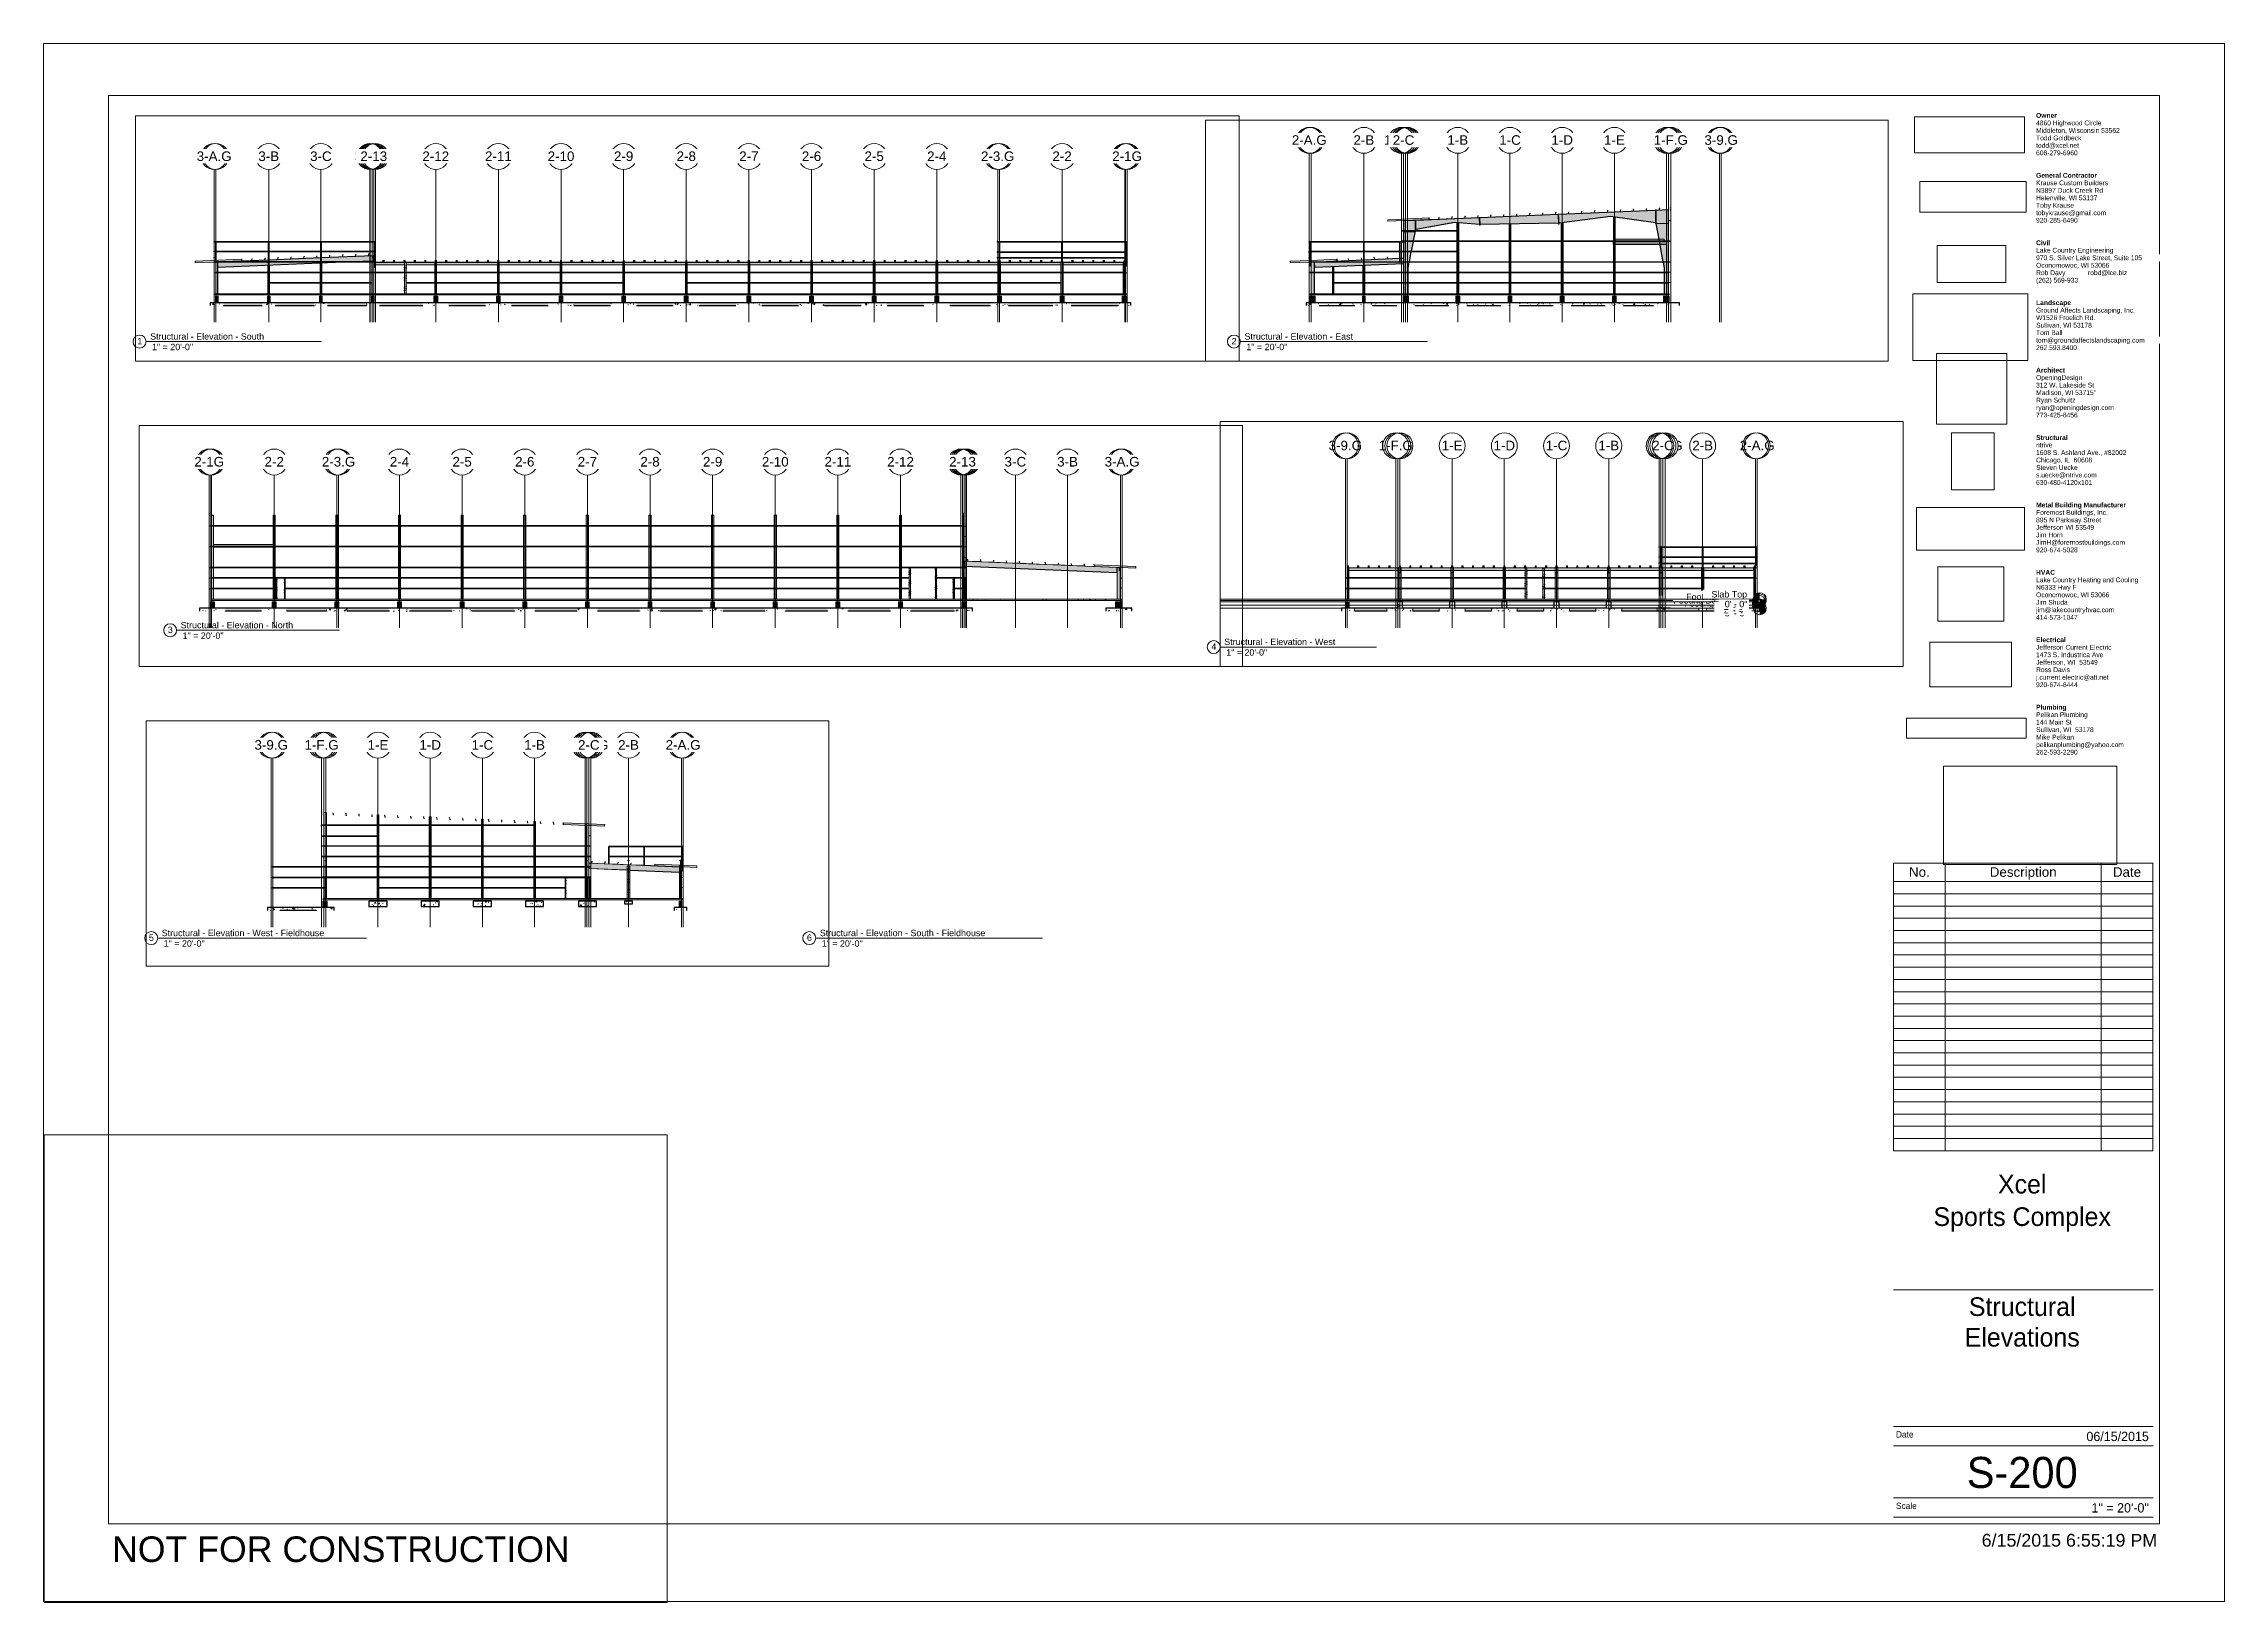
# Paper-space layout 'Layout1' of a CAD drawing. Header units: inches. Extents: x 0 to 42, y 0 to 30.
# The model-space entities are those that its viewports show. They can reach past a viewport. Long polylines and large blocks are cut down to what shows.
import ezdxf

# ---------------------------------------------------------------- set-up
doc = ezdxf.new("R2010")
doc.units = ezdxf.units.IN
doc.header["$MEASUREMENT"] = 0
for name, pattern in [('Grid Line 1_2_', [0.875, 0.5, -0.125, 0.125, -0.125]), ('Grid Line 1_4_', [0.4375, 0.25, -0.0625, 0.0625, -0.0625]), ('Hidden 1_8_', [0.1875, 0.125, -0.0625])]:
    doc.linetypes.add(name, pattern=pattern)
for name, color, linetype, lineweight in [('A-DETL-THIN', 151, 'Continuous', 9), ('A-FLOR', 192, 'Continuous', 9), ('A-FLOR-LEVL', 51, 'Continuous', 9), ('C-BLDG-PADS', 91, 'Continuous', 9), ('G-ANNO-SCHD', 231, 'Continuous', 9), ('G-ANNO-TTLB', 6, 'Continuous', 9), ('G-ANNO-TTLB-MEDM', 33, 'Continuous', 20), ('G-ANNO-TTLB-THIN', 151, 'Continuous', 9), ('S-BEAM', 12, 'Continuous', 9), ('S-COLS', 52, 'Continuous', 9), ('S-FNDN', 32, 'Continuous', 9), ('S-GRID', 1, 'Continuous', 9), ('S-GRID-IDEN', 1, 'Continuous', 9)]:
    doc.layers.add(name, color=color, linetype=linetype, lineweight=lineweight)
doc.layers.add('G-ANNO-NPLT', color=191, linetype='Continuous', plot=False)
doc.styles.add('Arial', font='arial.ttf', dxfattribs={"height": 44.258982})
doc.styles.add('Arial_1', font='arial.ttf', dxfattribs={"height": 29.505988})
doc.styles.add('Arial_2', font='arial.ttf', dxfattribs={"height": 0.092206})
doc.styles.add('Arial_3', font='arial.ttf', dxfattribs={"height": 0.491766})
doc.styles.add('Arial_4', font='arial.ttf', dxfattribs={"height": 0.245883})
doc.styles.add('Arial_5', font='arial.ttf', dxfattribs={"height": 0.184412})
doc.styles.add('Arial_6', font='arial.ttf', dxfattribs={"height": 0.122942})
doc.styles.add('Century Gothic', font='GOTHIC.TTF', dxfattribs={"height": 0.119759})
doc.styles.add('Century Gothic_1', font='GOTHIC.TTF', dxfattribs={"height": 0.179639})
doc.styles.add('Century Gothic_2', font='GOTHIC.TTF', dxfattribs={"height": 0.598797})
doc.styles.add('Century Gothic_3', font='GOTHIC.TTF', dxfattribs={"height": 0.359278})
picture_1 = doc.add_image_def('image1.jpg', size_in_pixel=(1176, 668))
picture_2 = doc.add_image_def('image2.jpg', size_in_pixel=(477, 79))
picture_3 = doc.add_image_def('image3.png', size_in_pixel=(259, 141))
picture_4 = doc.add_image_def('image4.jpg', size_in_pixel=(150, 124))
picture_5 = doc.add_image_def('image5.jpg', size_in_pixel=(309, 122))
picture_6 = doc.add_image_def('image6.png', size_in_pixel=(302, 400))
picture_7 = doc.add_image_def('image7.jpg', size_in_pixel=(95, 51))
picture_8 = doc.add_image_def('image8.png', size_in_pixel=(388, 225))
picture_9 = doc.add_image_def('image9.jpg', size_in_pixel=(232, 76))
picture_10 = doc.add_image_def('image10.jpg', size_in_pixel=(900, 259))
picture_11 = doc.add_image_def('image11.jpg', size_in_pixel=(939, 939))
pattern_1 = [(50, (31469.516, 92.95), (68.8574, -6.02404), [7.2, -79.2]), (355, (31469.516, 92.95), (-13.3201, 72.2107), [5.76, -63.36]), (100.451, (31475.254, 92.446), (55.53753, 66.1862), [6.119, -67.31]), (46.184, (31469.52, 112.15), (102.455, -15.8907), [10.8, -118.8]), (96.636, (31478.05, 110.82), (89.7274, 93.5155), [9.179, -100.964]), (351.184, (31469.52, 112.15), (89.7283, 93.5149), [8.64, -95.04]), (21, (31479.116, 107.35), (57.30352, -38.65147), [7.2, -79.2]), (326, (31479.116, 107.35), (23.3584, 69.6146), [5.76, -63.36]), (71.451, (31483.89, 104.13), (80.66193, 30.96264), [6.119, -67.31]), (37.5, (31469.516, 92.948), (1.167627, 31.95777), [3.168, -59.424, 3.168, -61.152, -63.6]), (37.5, (31469.516, 92.948), (1.167627, 31.95777), [-126.912, 3.168, -60.432]), (7.5, (31469.516, 92.948), (25.2549, 37.86335), [3.168, -33.504, 3.168, -57.984, -24.24]), (7.5, (31469.516, 92.948), (25.2549, 37.86335), [-97.824, 3.168, -21.072]), (327.5, (31448.108, 92.948), (51.247365, -2.16529), [3.168, -20.832, 3.168, -71.712, -99.36]), (327.5, (31448.108, 92.948), (51.247365, -2.16529), [-98.88, 3.168, -96.192]), (317.5, (31438.51, 92.95), (55.98627, 9.60998), [3.168, -28.032, 3.168, -46.56, -70.56]), (317.5, (31438.51, 92.95), (55.98627, 9.60998), [-80.928, 3.168, -67.392])]
pattern_2 = [(50, (-85664.873, 100.19), (68.857394, -6.024036), [7.2, -79.2]), (355, (-85664.87, 100.19), (-13.32011, 72.210708), [5.76, -63.36]), (100.451, (-85659.135, 99.69), (55.537527, 66.18621), [6.119, -67.31]), (46.184, (-85664.87, 119.39), (102.45503, -15.890694), [10.8, -118.8]), (96.636, (-85656.335, 118.065), (89.72737, 93.51553), [9.179, -100.964]), (351.184, (-85664.87, 119.39), (89.728345, 93.51489), [8.64, -95.04]), (21, (-85655.273, 114.59), (57.303523, -38.651468), [7.2, -79.2]), (326, (-85655.27, 114.59), (23.358416, 69.614625), [5.76, -63.36]), (71.451, (-85650.5, 111.37), (80.661926, 30.962635), [6.119, -67.31]), (37.5, (-85664.873, 100.19), (1.1676265, 31.957773), [3.168, -59.424, 3.168, -61.152, -63.6]), (37.5, (-85664.873, 100.19), (1.1676265, 31.957773), [-126.912, 3.168, -60.432]), (7.5, (-85664.873, 100.19), (25.2549, 37.863352), [3.168, -33.504, 3.168, -57.984, -24.24]), (7.5, (-85664.873, 100.19), (25.2549, 37.863352), [-97.824, 3.168, -21.072]), (327.5, (-85686.28, 100.19), (51.247365, -2.1652924), [3.168, -20.832, 3.168, -71.712, -99.36]), (327.5, (-85686.28, 100.19), (51.247365, -2.1652924), [-98.88, 3.168, -96.192]), (317.5, (-85695.88, 100.19), (55.986273, 9.609983), [3.168, -28.032, 3.168, -46.56, -70.56]), (317.5, (-85695.88, 100.19), (55.986273, 9.609983), [-80.928, 3.168, -67.392])]
pattern_3 = [(45, (-85664.873, 100.19), (-23.758788, 23.758788), []), (45, (-85664.873, 136.19), (-23.758788, 23.758788), [])]
pattern_4 = [(50, (22044.686, 94.936), (68.8574, -6.02404), [7.2, -79.2]), (355, (22044.686, 94.936), (-13.3201, 72.2107), [5.76, -63.36]), (100.451, (22050.424, 94.434), (55.53753, 66.1862), [6.119, -67.31]), (46.184, (22044.69, 114.14), (102.45503, -15.8907), [10.8, -118.8]), (96.636, (22053.22, 112.81), (89.72737, 93.51553), [9.179, -100.964]), (351.184, (22044.69, 114.14), (89.72835, 93.5149), [8.64, -95.04]), (21, (22054.286, 109.336), (57.30352, -38.65147), [7.2, -79.2]), (326, (22054.286, 109.336), (23.35842, 69.61462), [5.76, -63.36]), (71.451, (22059.06, 106.115), (80.66193, 30.96264), [6.119, -67.31]), (37.5, (22044.686, 94.936), (1.167627, 31.957773), [3.168, -59.424, 3.168, -61.152, -63.6]), (37.5, (22044.686, 94.936), (1.167627, 31.957773), [-126.912, 3.168, -60.432]), (7.5, (22044.686, 94.936), (25.2549, 37.86335), [3.168, -33.504, 3.168, -57.984, -24.24]), (7.5, (22044.686, 94.936), (25.2549, 37.86335), [-97.824, 3.168, -21.072]), (327.5, (22023.278, 94.936), (51.247365, -2.165292), [3.168, -20.832, 3.168, -71.712, -99.36]), (327.5, (22023.278, 94.936), (51.247365, -2.165292), [-98.88, 3.168, -96.192]), (317.5, (22013.68, 94.936), (55.98627, 9.60998), [3.168, -28.032, 3.168, -46.56, -70.56]), (317.5, (22013.68, 94.936), (55.98627, 9.60998), [-80.928, 3.168, -67.392])]
pattern_5 = [(45, (22044.686, 94.936), (-23.75879, 23.75879), []), (45, (22044.686, 130.936), (-23.75879, 23.75879), [])]
pattern_6 = [(50, (-21524.766, 70.716), (68.8574, -6.024), [7.2, -79.2]), (355, (-21524.766, 70.716), (-13.32, 72.2107), [5.76, -63.36]), (100.451, (-21519.03, 70.214), (55.5375, 66.1862), [6.119, -67.31]), (46.184, (-21524.77, 89.92), (102.455, -15.8907), [10.8, -118.8]), (96.636, (-21516.23, 88.59), (89.727, 93.5155), [9.179, -100.964]), (351.184, (-21524.77, 89.92), (89.728, 93.515), [8.64, -95.04]), (21, (-21515.166, 85.116), (57.3035, -38.6515), [7.2, -79.2]), (326, (-21515.166, 85.116), (23.3584, 69.6146), [5.76, -63.36]), (71.451, (-21510.39, 81.895), (80.662, 30.9626), [6.119, -67.31]), (37.5, (-21524.766, 70.716), (1.16763, 31.95777), [3.168, -59.424, 3.168, -61.152, -63.6]), (37.5, (-21524.766, 70.716), (1.16763, 31.95777), [-126.912, 3.168, -60.432]), (7.5, (-21524.766, 70.716), (25.2549, 37.86335), [3.168, -33.504, 3.168, -57.984, -24.24]), (7.5, (-21524.766, 70.716), (25.2549, 37.86335), [-97.824, 3.168, -21.072]), (327.5, (-21546.174, 70.716), (51.24736, -2.1653), [3.168, -20.832, 3.168, -71.712, -99.36]), (327.5, (-21546.174, 70.716), (51.24736, -2.1653), [-98.88, 3.168, -96.192]), (317.5, (-21555.774, 70.716), (55.9863, 9.61), [3.168, -28.032, 3.168, -46.56, -70.56]), (317.5, (-21555.774, 70.716), (55.9863, 9.61), [-80.928, 3.168, -67.392])]
pattern_7 = [(45, (-21524.766, 70.716), (-23.7588, 23.7588), []), (45, (-21524.766, 106.716), (-23.7588, 23.7588), [])]

# ---------------------------------------------------------------- blocks, each defined once
blk = doc.blocks.new('E1 30 x 42 Horizontal - E1 30x42 Horizontal-11829-Structural Elevations')
at = {"layer": 'G-ANNO-TTLB-MEDM'}
for p, q in [((1.24, 29.014), (1.24, 1.514)), ((40.74, 29.014), (1.24, 29.014)), ((40.74, 29.014), (40.74, 1.514)), ((40.615, 14.233), (35.615, 14.233)), ((35.615, 6.02), (40.615, 6.02)), ((1.24, 1.514), (40.74, 1.514)), ((40.615, 1.639), (35.615, 1.639))]:
    blk.add_line(p, q, dxfattribs=at)
at = {"layer": 'G-ANNO-TTLB-THIN'}
for p, q in [((-0.01, 30.014), (41.99, 30.014)), ((-0.01, 0.014), (-0.01, 30.014)), ((41.99, 0.014), (41.99, 30.014)), ((35.615, 3.389), (40.615, 3.389)), ((35.615, 3.014), (40.615, 3.014)), ((35.615, 2.014), (40.615, 2.014)), ((-0.01, 0.014), (41.99, 0.014))]:
    blk.add_line(p, q, dxfattribs=at)
at = {"layer": 'G-ANNO-TTLB', "char_height": 0.09221, "attachment_point": 1, "line_spacing_factor": 0.938532, "style": 'Arial_2', "bg_fill": 3, "box_fill_scale": 1.25, "bg_fill_color": 0, "bg_fill_transparency": 0}
for s, insert, width in [('\\fArial|b1|i0|c0|p34|;Civil', (38.363, 26.225), 0.28768), ('\\fArial|b1|i0|c0|p34|;Structural', (38.363, 22.475), 0.64856), ('\\fArial|b1|i0|c0|p34|;HVAC', (38.363, 19.879), 0.41876), ('\\fArial|b1|i0|c0|p34|;Electrical', (38.363, 18.581), 0.61622)]:
    blk.add_mtext(s, dxfattribs=dict(at, insert=insert, width=width))
at = {"layer": 'G-ANNO-TTLB', "insert": (1.307, 1.27), "char_height": 0.49177, "width": 10.47, "attachment_point": 1, "line_spacing_factor": 0.938532, "style": 'Arial_3'}
blk.add_mtext('NOT FOR CONSTRUCTION', dxfattribs=at)
at = {"layer": 'G-ANNO-TTLB'}
image = blk.add_image(picture_9, insert=(36.024, 27.911), size_in_units=(2.118, 0.694), dxfattribs=at)
image.dxf.flags = 7
image = blk.add_image(picture_10, insert=(36.126, 26.77), size_in_units=(2.048, 0.589), dxfattribs=at)
image.dxf.flags = 7
image = blk.add_image(picture_7, insert=(36.46, 25.417), size_in_units=(1.319, 0.708), dxfattribs=at)
image.dxf.flags = 7
image = blk.add_image(picture_8, insert=(35.988, 23.91), size_in_units=(2.218, 1.286), dxfattribs=at)
image.dxf.flags = 7
image = blk.add_image(picture_11, insert=(36.444, 22.689), size_in_units=(1.358, 1.358), dxfattribs=at)
image.dxf.flags = 7
image = blk.add_image(picture_6, insert=(36.733, 21.424), size_in_units=(0.825, 1.093), dxfattribs=at)
image.dxf.flags = 7
image = blk.add_image(picture_5, insert=(36.062, 20.262), size_in_units=(2.078, 0.821), dxfattribs=at)
image.dxf.flags = 7
image = blk.add_image(picture_4, insert=(36.474, 18.891), size_in_units=(1.268, 1.049), dxfattribs=at)
image.dxf.flags = 7
image = blk.add_image(picture_3, insert=(36.315, 17.631), size_in_units=(1.574, 0.857), dxfattribs=at)
image.dxf.flags = 7
image = blk.add_image(picture_2, insert=(35.866, 16.643), size_in_units=(2.303, 0.381), dxfattribs=at)
image.dxf.flags = 7
image = blk.add_image(picture_1, insert=(36.577, 14.205), size_in_units=(3.341, 1.898), dxfattribs=at)
image.dxf.flags = 7
at = {"layer": 'G-ANNO-TTLB', "attachment_point": 1, "bg_fill": 3, "box_fill_scale": 1.25, "bg_fill_color": 0, "bg_fill_transparency": 0}
for s, insert, char_height, width, line_spacing_factor, style in [('\\fArial|b1|i0|c0|p34|;Owner', (38.363, 28.677), 0.09221, 0.44259, 0.938532, 'Arial_2'), ('\\fArial|b1|i0|c0|p34|;General Contractor', (38.363, 27.523), 0.09221, 1.28521, 0.938532, 'Arial_2'), ('Lake Country Engineering', (38.363, 26.081), 0.09221, 1.74142, 0.938532, 'Arial_2'), ('\\fArial|b1|i0|c0|p34|;Landscape', (38.363, 25.071), 0.09221, 0.73708, 0.938532, 'Arial_2'), ('\\fArial|b1|i0|c0|p34|;Architect', (38.363, 23.773), 0.09221, 0.59069, 0.938532, 'Arial_2'), ('ntrive', (38.363, 22.331), 0.0922, 0.37109, 0.938532, 'Arial_2'), ('\\fArial|b1|i0|c0|p34|;Metal Building Manufacturer', (38.363, 21.177), 0.09221, 1.8793, 0.938532, 'Arial_2'), ('Lake Country Heating and Cooling', (38.363, 19.734), 0.09221, 2.30317, 0.938532, 'Arial_2'), ('Jefferson Current Electric', (38.363, 18.436), 0.09221, 1.71418, 0.938532, 'Arial_2'), ('\\fArial|b1|i0|c0|p34|;Plumbing', (38.363, 17.283), 0.09221, 0.62814, 0.938532, 'Arial_2'), ('Date', (35.665, 3.294), 0.1198, 0.4725, 0.984117, 'Century Gothic'), ('Scale', (35.665, 1.919), 0.1198, 0.5265, 0.984117, 'Century Gothic')]:
    blk.add_mtext(s, dxfattribs=dict(at, insert=insert, char_height=char_height, width=width, line_spacing_factor=line_spacing_factor, style=style))
at = {"layer": 'G-ANNO-TTLB', "char_height": 0.09221, "attachment_point": 1, "line_spacing_factor": 0.938532, "style": 'Arial_2', "bg_fill": 3, "box_fill_scale": 1.25, "bg_fill_color": 0, "bg_fill_transparency": 0}
for s, insert, width in [('4860 Highwood Circle', (38.363, 28.533), 1.47416), ('Krause Custom Builders', (38.363, 27.379), 1.63077), ('970 S. Silver Lake Street, Suite 105', (38.363, 25.936), 2.39509), ('Ground Affects Landscaping, Inc.', (38.363, 24.927), 2.24019), ('OpeningDesign', (38.363, 23.629), 1.03838), ('1608 S. Ashland Ave., #82002', (38.363, 22.186), 2.03762), ('Foremost Buildings, Inc.', (38.363, 21.033), 1.62396), ('N6333 Hwy F', (38.363, 19.59), 0.90901), ('1473 S. Industrica Ave', (38.363, 18.292), 1.52183), ('Pelikan Plumbing', (38.363, 17.138), 1.16605)]:
    blk.add_mtext(s, dxfattribs=dict(at, insert=insert, width=width))
for s, insert, width in [('Middleton, Wisconsin 53562', (38.363, 28.388), 1.89633), ('N3897 Duck Creek Rd', (38.363, 27.234), 1.51161), ('Oconomowoc, WI 53066', (38.363, 25.792), 1.65971), ('W1526 Froelich Rd.', (38.363, 24.783), 1.34309), ('312 W. Lakeside St', (38.363, 23.484), 1.31926), ('Chicago, IL  60608', (38.363, 22.042), 1.26649), ('895 N Parkway Street', (38.363, 20.888), 1.46565), ('Oconomowoc, WI 53066', (38.363, 19.446), 1.65971), ('Jefferson, WI  53549', (38.363, 18.148), 1.40778), ('144 Main St', (38.363, 16.994), 0.80347)]:
    blk.add_mtext(s, dxfattribs=dict(at, insert=insert, width=width))
at = {"layer": 'G-ANNO-TTLB', "attachment_point": 1, "line_spacing_factor": 0.938532, "style": 'Arial_2', "bg_fill": 3, "box_fill_scale": 1.25, "bg_fill_color": 0, "bg_fill_transparency": 0}
for s, insert, char_height, width in [('Todd Goldbeck', (38.363, 28.244), 0.09221, 1.02306), ('Helenville, WI 53137', (38.363, 27.09), 0.09221, 1.39416), ('Rob Davy', (38.363, 25.648), 0.0922, 0.66048), ('robd@lce.biz', (39.363, 25.648), 0.09221, 0.88178), ('Sullivan, WI 53178', (38.363, 24.638), 0.09221, 1.26819), ('Madison, WI 53715"', (38.363, 23.34), 0.09221, 1.36181), ('Steven Uecke', (38.363, 21.898), 0.09221, 0.94135), ('Jefferson WI 53549', (38.363, 20.744), 0.09221, 1.32266), ('Jim Shuda', (38.363, 19.302), 0.0922, 0.71325), ('Ross Davis', (38.363, 18.004), 0.0922, 0.76772), ('Sullivan, WI  53178', (38.363, 16.85), 0.09221, 1.31075)]:
    blk.add_mtext(s, dxfattribs=dict(at, insert=insert, char_height=char_height, width=width))
for s, insert, char_height, width in [('todd@xcel.net', (38.363, 28.1), 0.09221, 0.96859), ('Toby Krause', (38.363, 26.946), 0.09221, 0.85284), ('(262) 569-933', (38.363, 25.504), 0.09221, 0.94646), ('Tom Ball', (38.363, 24.494), 0.0922, 0.59579), ('Ryan Schultz', (38.363, 23.196), 0.09221, 0.88518), ('s.uecke@ntrive.com', (38.363, 21.754), 0.09221, 1.37543), ('Jim Horn', (38.363, 20.6), 0.0922, 0.60601), ('jim@lakecountryhvac.com', (38.363, 19.158), 0.09221, 1.76695), ('j.current.electric@att.net', (38.363, 17.859), 0.09221, 1.64609), ('Mike Pelikan', (38.363, 16.706), 0.09221, 0.85624)]:
    blk.add_mtext(s, dxfattribs=dict(at, insert=insert, char_height=char_height, width=width))
at = {"layer": 'G-ANNO-TTLB', "char_height": 0.09221, "attachment_point": 1, "line_spacing_factor": 0.938532, "style": 'Arial_2', "bg_fill": 3, "box_fill_scale": 1.25, "bg_fill_color": 0, "bg_fill_transparency": 0}
for s, insert, width in [('608-279-6960', (38.363, 27.956), 0.93625), ('tobykrause@gmail.com', (38.363, 26.802), 1.57971), ('tom@groundaffectslandscaping.com', (38.363, 24.35), 2.45808), ('ryan@openingdesign.com', (38.363, 23.052), 1.75163), ('630-480-4120x101', (38.363, 21.609), 1.26308), ('JimH@foremostbuildings.com', (38.363, 20.456), 2.01378), ('414-573-1047', (38.363, 19.013), 0.93625), ('920-674-6444', (38.363, 17.715), 0.93625), ('pelikanplumbing@yahoo.com', (38.363, 16.561), 1.97804)]:
    blk.add_mtext(s, dxfattribs=dict(at, insert=insert, width=width))
for s, insert, width in [('920-285-6490', (38.363, 26.658), 0.93625), ('262.593.8400', (38.363, 24.206), 0.91923), ('773-425-6456', (38.363, 22.908), 0.93625), ('920-674-5028', (38.363, 20.311), 0.93625), ('262-593-2290', (38.363, 16.417), 0.93625)]:
    blk.add_mtext(s, dxfattribs=dict(at, insert=insert, width=width))
blk = doc.blocks.new('Viewport - View Title-1830-Structural Elevations')
at = {"layer": 'G-ANNO-TTLB'}
for start, end in [(0, 180), (180, 360)]:
    blk.add_arc((-0.125, 0), 0.125, start, end, dxfattribs=at)
blk = doc.blocks.new('Struct_Sports Complex_2015_rvt-2-Structural - Elevation - South')
at = {"layer": 'S-FNDN', "lineweight": 5}
for points in [[(22079.765, -42), (22079.765, -12), (22067.765, -12), (22067.765, -42)], [(22319.89, -42), (22319.89, -12), (22307.89, -12), (22307.89, -42)], [(22561.265, -42), (22561.265, -12), (22549.265, -12), (22549.265, -42)], [(22801.265, -42), (22801.265, -12), (22789.265, -12), (22789.265, -42)], [(23094.89, -42), (23094.89, -12), (23076.89, -12), (23076.89, -42)], [(23384.39, -42), (23384.39, -12), (23366.39, -12), (23366.39, -42)], [(23673.89, -42), (23673.89, -12), (23655.89, -12), (23655.89, -42)], [(23963.39, -42), (23963.39, -12), (23945.39, -12), (23945.39, -42)], [(24252.89, -42), (24252.89, -12), (24234.89, -12), (24234.89, -42)], [(24542.39, -42), (24542.39, -12), (24524.39, -12), (24524.39, -42)], [(24831.89, -42), (24831.89, -12), (24813.89, -12), (24813.89, -42)], [(25121.39, -42), (25121.39, -12), (25103.39, -12), (25103.39, -42)], [(25410.89, -42), (25410.89, -12), (25392.89, -12), (25392.89, -42)], [(25700.39, -42), (25700.39, -12), (25682.39, -12), (25682.39, -42)], [(25989.89, -42), (25989.89, -12), (25971.89, -12), (25971.89, -42)], [(26277.14, -42), (26277.14, -12), (26259.14, -12), (26259.14, -42)]]:
    blk.add_hatch(color=9, dxfattribs=at).paths.add_polyline_path(points, flags=0)
at = {"layer": 'S-FNDN'}
h = blk.add_hatch(dxfattribs=at)
h.set_pattern_fill('FP_3', color=256, style=0, pattern_type=2)
h.set_pattern_definition(pattern_1)
h.paths.add_polyline_path([(22093.511, -55.025), (22103.765, -55.025), (22103.765, -42), (22043.765, -42), (22043.765, -55.025)], flags=0)
h = blk.add_hatch(dxfattribs=at)
h.set_pattern_fill('FP_3', color=256, style=0, pattern_type=2)
h.set_pattern_definition(pattern_1)
h.paths.add_polyline_path([(24303.89, -54), (24473.39, -54), (24473.39, -42), (24303.89, -42)], flags=0)
h.paths.add_polyline_path([(26238.39, -54), (26238.39, -42), (26022.89, -42), (26022.89, -54), (26087.376, -54)], flags=0)
h.paths.add_polyline_path([(22343.89, -54), (22525.265, -54), (22525.265, -42), (22343.89, -42)], flags=0)
h.paths.add_polyline_path([(22216.778, -54), (22283.89, -54), (22283.89, -42), (22103.765, -42), (22103.765, -54)], flags=0)
h.paths.add_polyline_path([(25938.89, -54), (25938.89, -42), (25733.39, -42), (25733.39, -54), (25810.904, -54)], flags=0)
h.paths.add_polyline_path([(22585.265, -54), (22765.265, -54), (22765.265, -42), (22585.265, -42)], flags=0)
h.paths.add_polyline_path([(25649.39, -54), (25649.39, -42), (25461.89, -42), (25461.89, -54), (25534.433, -54)], flags=0)
h.paths.add_polyline_path([(22825.265, -54), (23025.89, -54), (23025.89, -42), (22825.265, -42)], flags=0)
h.paths.add_polyline_path([(25341.89, -54), (25341.89, -42), (25172.39, -42), (25172.39, -54), (25257.962, -54)], flags=0)
h.paths.add_polyline_path([(23315.39, -54), (23315.39, -42), (23145.89, -42), (23145.89, -54)], flags=0)
h.paths.add_polyline_path([(25052.39, -54), (25052.39, -42), (24882.89, -42), (24882.89, -54), (24981.491, -54)], flags=0)
h.paths.add_polyline_path([(23435.39, -54), (23604.89, -54), (23604.89, -42), (23435.39, -42)], flags=0)
h.paths.add_polyline_path([(24762.89, -54), (24762.89, -42), (24593.39, -42), (24593.39, -54), (24705.019, -54)], flags=0)
h.paths.add_polyline_path([(23724.89, -54), (23894.39, -54), (23894.39, -42), (23724.89, -42)], flags=0)
h.paths.add_polyline_path([(24014.39, -54), (24183.89, -54), (24183.89, -42), (24014.39, -42)], flags=0)
h = blk.add_hatch(dxfattribs=at)
h.set_pattern_fill('FP_3', color=256, style=0, pattern_type=2)
h.set_pattern_definition(pattern_1)
h.paths.add_polyline_path([(22283.89, -55.025), (22343.89, -55.025), (22343.89, -42), (22283.89, -42), (22283.89, -54)], flags=0)
h = blk.add_hatch(dxfattribs=at)
h.set_pattern_fill('FP_3', color=256, style=0, pattern_type=2)
h.set_pattern_definition(pattern_1)
h.paths.add_polyline_path([(22525.265, -55.025), (22585.265, -55.025), (22585.265, -42), (22525.265, -42), (22525.265, -54)], flags=0)
h = blk.add_hatch(dxfattribs=at)
h.set_pattern_fill('FP_3', color=256, style=0, pattern_type=2)
h.set_pattern_definition(pattern_1)
h.paths.add_polyline_path([(22769.721, -55.025), (22825.265, -55.025), (22825.265, -42), (22765.265, -42), (22765.265, -55.025)], flags=0)
h = blk.add_hatch(dxfattribs=at)
h.set_pattern_fill('FP_3', color=256, style=0, pattern_type=2)
h.set_pattern_definition(pattern_1)
h.paths.add_polyline_path([(23025.89, -55.025), (23145.89, -55.025), (23145.89, -42), (23025.89, -42), (23025.89, -54)], flags=0)
h = blk.add_hatch(dxfattribs=at)
h.set_pattern_fill('FP_3', color=256, style=0, pattern_type=2)
h.set_pattern_definition(pattern_1)
h.paths.add_polyline_path([(23315.39, -55.025), (23435.39, -55.025), (23435.39, -42), (23315.39, -42), (23315.39, -54)], flags=0)
h = blk.add_hatch(dxfattribs=at)
h.set_pattern_fill('FP_3', color=256, style=0, pattern_type=2)
h.set_pattern_definition(pattern_1)
h.paths.add_polyline_path([(23714.636, -55.025), (23724.89, -55.025), (23724.89, -42), (23604.89, -42), (23604.89, -55.025)], flags=0)
h = blk.add_hatch(dxfattribs=at)
h.set_pattern_fill('FP_3', color=256, style=0, pattern_type=2)
h.set_pattern_definition(pattern_1)
h.paths.add_polyline_path([(24004.136, -55.025), (24014.39, -55.025), (24014.39, -42), (23894.39, -42), (23894.39, -55.025)], flags=0)
h = blk.add_hatch(dxfattribs=at)
h.set_pattern_fill('FP_3', color=256, style=0, pattern_type=2)
h.set_pattern_definition(pattern_1)
h.paths.add_polyline_path([(24293.636, -55.025), (24303.89, -55.025), (24303.89, -42), (24183.89, -42), (24183.89, -55.025)], flags=0)
h = blk.add_hatch(dxfattribs=at)
h.set_pattern_fill('FP_3', color=256, style=0, pattern_type=2)
h.set_pattern_definition(pattern_1)
h.paths.add_polyline_path([(24583.136, -55.025), (24593.39, -55.025), (24593.39, -42), (24473.39, -42), (24473.39, -55.025)], flags=0)
h = blk.add_hatch(dxfattribs=at)
h.set_pattern_fill('FP_3', color=256, style=0, pattern_type=2)
h.set_pattern_definition(pattern_1)
h.paths.add_polyline_path([(24872.636, -55.025), (24882.89, -55.025), (24882.89, -42), (24762.89, -42), (24762.89, -55.025)], flags=0)
h = blk.add_hatch(dxfattribs=at)
h.set_pattern_fill('FP_3', color=256, style=0, pattern_type=2)
h.set_pattern_definition(pattern_1)
h.paths.add_polyline_path([(25162.136, -55.025), (25172.39, -55.025), (25172.39, -42), (25052.39, -42), (25052.39, -55.025)], flags=0)
h = blk.add_hatch(dxfattribs=at)
h.set_pattern_fill('FP_3', color=256, style=0, pattern_type=2)
h.set_pattern_definition(pattern_1)
h.paths.add_polyline_path([(25451.636, -55.025), (25461.89, -55.025), (25461.89, -42), (25341.89, -42), (25341.89, -55.025)], flags=0)
h = blk.add_hatch(dxfattribs=at)
h.set_pattern_fill('FP_3', color=256, style=0, pattern_type=2)
h.set_pattern_definition(pattern_1)
h.paths.add_polyline_path([(25726.212, -55.025), (25733.39, -55.025), (25733.39, -42), (25649.39, -42), (25649.39, -55.025)], flags=0)
h = blk.add_hatch(dxfattribs=at)
h.set_pattern_fill('FP_3', color=256, style=0, pattern_type=2)
h.set_pattern_definition(pattern_1)
h.paths.add_polyline_path([(26015.712, -55.025), (26022.89, -55.025), (26022.89, -42), (25938.89, -42), (25938.89, -55.025)], flags=0)
h = blk.add_hatch(dxfattribs=at)
h.set_pattern_fill('FP_3', color=256, style=0, pattern_type=2)
h.set_pattern_definition(pattern_1)
h.paths.add_polyline_path([(26238.39, -55.025), (26298.39, -55.025), (26298.39, -42), (26238.39, -42), (26238.39, -54)], flags=0)
at = {"layer": 'S-FNDN', "color": 250}
for p, q in [((22067.765, -12), (22079.765, -12)), ((22067.765, -42), (22067.765, -12)), ((22079.765, -42), (22079.765, -12)), ((22307.89, -12), (22319.89, -12)), ((22307.89, -12), (22307.89, -42)), ((22319.89, -42), (22319.89, -12)), ((22549.265, -12), (22561.265, -12)), ((22549.265, -12), (22549.265, -42)), ((22561.265, -42), (22561.265, -12)), ((22789.265, -12), (22801.265, -12)), ((22789.265, -42), (22789.265, -12)), ((22801.265, -42), (22801.265, -12)), ((23076.89, -12), (23094.89, -12)), ((23076.89, -42), (23076.89, -12)), ((23094.89, -42), (23094.89, -12)), ((23366.39, -12), (23384.39, -12)), ((23366.39, -42), (23366.39, -12)), ((23384.39, -42), (23384.39, -12)), ((23655.89, -12), (23673.89, -12)), ((23655.89, -42), (23655.89, -12)), ((23673.89, -42), (23673.89, -12)), ((23945.39, -12), (23963.39, -12)), ((23945.39, -42), (23945.39, -12)), ((23963.39, -42), (23963.39, -12)), ((24234.89, -12), (24252.89, -12)), ((24234.89, -42), (24234.89, -12)), ((24252.89, -42), (24252.89, -12)), ((24524.39, -12), (24542.39, -12)), ((24524.39, -42), (24524.39, -12)), ((24542.39, -42), (24542.39, -12)), ((24813.89, -12), (24831.89, -12)), ((24813.89, -42), (24813.89, -12)), ((24831.89, -42), (24831.89, -12)), ((25103.39, -12), (25121.39, -12)), ((25103.39, -42), (25103.39, -12)), ((25121.39, -42), (25121.39, -12)), ((25392.89, -12), (25410.89, -12)), ((25392.89, -42), (25392.89, -12)), ((25410.89, -42), (25410.89, -12)), ((25682.39, -12), (25700.39, -12)), ((25682.39, -42), (25682.39, -12)), ((25700.39, -42), (25700.39, -12)), ((25971.89, -12), (25989.89, -12)), ((25971.89, -42), (25971.89, -12)), ((25989.89, -42), (25989.89, -12)), ((26259.14, -12), (26277.14, -12)), ((26259.14, -42), (26259.14, -12)), ((26277.14, -42), (26277.14, -12))]:
    blk.add_line(p, q, dxfattribs=at)
at = {"layer": 'S-FNDN', "color": 7, "lineweight": 25}
for p, q in [((22103.765, -42), (22043.765, -42)), ((22043.765, -42), (22043.765, -55.025)), ((22283.89, -42), (22103.765, -42)), ((22343.89, -42), (22283.89, -42)), ((22525.265, -42), (22343.89, -42)), ((22585.265, -42), (22525.265, -42)), ((22765.265, -42), (22585.265, -42)), ((22825.265, -42), (22765.265, -42)), ((23025.89, -42), (22825.265, -42)), ((23145.89, -42), (23025.89, -42)), ((23315.39, -42), (23145.89, -42)), ((23435.39, -42), (23315.39, -42)), ((23604.89, -42), (23435.39, -42)), ((23724.89, -42), (23604.89, -42)), ((23894.39, -42), (23724.89, -42)), ((24014.39, -42), (23894.39, -42)), ((24183.89, -42), (24014.39, -42)), ((24303.89, -42), (24183.89, -42)), ((24473.39, -42), (24303.89, -42)), ((24593.39, -42), (24473.39, -42)), ((24762.89, -42), (24593.39, -42)), ((24882.89, -42), (24762.89, -42)), ((25052.39, -42), (24882.89, -42)), ((25172.39, -42), (25052.39, -42)), ((25341.89, -42), (25172.39, -42)), ((25461.89, -42), (25341.89, -42)), ((25649.39, -42), (25461.89, -42)), ((25733.39, -42), (25649.39, -42)), ((25938.89, -42), (25733.39, -42)), ((26022.89, -42), (25938.89, -42)), ((26238.39, -42), (26022.89, -42)), ((26298.39, -42), (26238.39, -42)), ((26298.39, -55.025), (26298.39, -42)), ((22103.765, -54), (22283.89, -54)), ((22103.765, -55.025), (22103.765, -54)), ((22283.89, -54), (22283.89, -55.025)), ((22343.89, -54), (22525.265, -54)), ((22343.89, -55.025), (22343.89, -54)), ((22525.265, -54), (22525.265, -55.025)), ((22585.265, -54), (22765.265, -54)), ((22585.265, -55.025), (22585.265, -54)), ((22765.265, -54), (22765.265, -55.025)), ((22825.265, -54), (23025.89, -54)), ((22825.265, -55.025), (22825.265, -54)), ((23025.89, -54), (23025.89, -55.025)), ((23145.89, -54), (23315.39, -54)), ((23145.89, -55.025), (23145.89, -54)), ((23315.39, -54), (23315.39, -55.025)), ((23435.39, -54), (23604.89, -54)), ((23435.39, -55.025), (23435.39, -54)), ((23604.89, -54), (23604.89, -55.025)), ((23724.89, -54), (23894.39, -54)), ((23724.89, -55.025), (23724.89, -54)), ((23894.39, -54), (23894.39, -55.025)), ((24014.39, -54), (24183.89, -54)), ((24014.39, -55.025), (24014.39, -54)), ((24183.89, -54), (24183.89, -55.025)), ((24303.89, -54), (24473.39, -54)), ((24303.89, -55.025), (24303.89, -54)), ((24473.39, -54), (24473.39, -55.025)), ((24593.39, -54), (24762.89, -54)), ((24593.39, -55.025), (24593.39, -54)), ((24762.89, -54), (24762.89, -55.025)), ((24882.89, -54), (25052.39, -54)), ((24882.89, -55.025), (24882.89, -54)), ((25052.39, -54), (25052.39, -55.025)), ((25172.39, -54), (25341.89, -54)), ((25172.39, -55.025), (25172.39, -54)), ((25341.89, -54), (25341.89, -55.025)), ((25461.89, -54), (25649.39, -54)), ((25461.89, -55.025), (25461.89, -54)), ((25649.39, -54), (25649.39, -55.025)), ((25733.39, -54), (25938.89, -54)), ((25733.39, -55.025), (25733.39, -54)), ((25938.89, -54), (25938.89, -55.025)), ((26022.89, -54), (26238.39, -54)), ((26022.89, -55.025), (26022.89, -54)), ((26238.39, -54), (26238.39, -55.025))]:
    blk.add_line(p, q, dxfattribs=at)
blk = doc.blocks.new('W-Wide Flange-Column - B2_D-1169473-Structural - Elevation - South')
at = {"layer": 'S-COLS'}
h = blk.add_hatch(color=256, dxfattribs=at)
h.paths.add_polyline_path([(23081.89, 0), (23089.89, 0), (23089.89, 48.268), (23081.89, 48.268)], flags=0)
h.paths.add_polyline_path([(23089.89, 51.305), (23089.89, 96.695), (23081.89, 96.695), (23081.89, 51.305)], flags=0)
h.paths.add_polyline_path([(23081.89, 99.732), (23089.89, 99.732), (23089.89, 146.5), (23088.64, 146.5), (23088.64, 146.226), (23083.14, 146.226), (23083.14, 146.5), (23081.89, 146.5), (23081.89, 132.593)], flags=0)
for p, q in [((23081.89, 99.732), (23081.89, 146.5)), ((23083.14, 146.5), (23081.89, 146.5)), ((23089.89, 146.5), (23088.64, 146.5)), ((23089.89, 146.5), (23089.89, 99.732)), ((23081.89, 51.305), (23081.89, 96.695)), ((23089.89, 96.695), (23089.89, 51.305)), ((23081.89, 0), (23081.89, 48.268)), ((23089.89, 48.268), (23089.89, 0))]:
    blk.add_line(p, q, dxfattribs=at)
at = {"layer": 'S-COLS', "linetype": 'Hidden 1_8_'}
for p, q in [((23085.734, 146.226), (23085.734, 99.732)), ((23086.046, 99.732), (23086.046, 146.226)), ((23085.734, 96.695), (23085.734, 51.305)), ((23086.046, 51.305), (23086.046, 96.695)), ((23085.734, 48.268), (23085.734, 0)), ((23086.046, 0), (23086.046, 48.268))]:
    blk.add_line(p, q, dxfattribs=at)
blk = doc.blocks.new('W-Wide Flange-Column - B2_D-V22-Structural - Elevation - South')
at = {"layer": 'S-COLS'}
h = blk.add_hatch(color=256, dxfattribs=at)
h.paths.add_polyline_path([(23958.39, 0), (23958.39, 96.695), (23950.39, 96.695), (23950.39, 0)], flags=0)
h.paths.add_polyline_path([(23958.39, 99.732), (23958.39, 146.5), (23957.14, 146.5), (23957.14, 146.226), (23951.64, 146.226), (23951.64, 146.5), (23950.39, 146.5), (23950.39, 99.732)], flags=0)
for p, q in [((23950.39, 99.732), (23950.39, 146.5)), ((23951.64, 146.5), (23950.39, 146.5)), ((23958.39, 146.5), (23957.14, 146.5)), ((23958.39, 146.5), (23958.39, 99.732)), ((23950.39, 0), (23950.39, 96.695)), ((23958.39, 96.695), (23958.39, 0))]:
    blk.add_line(p, q, dxfattribs=at)
at = {"layer": 'S-COLS', "linetype": 'Hidden 1_8_'}
for p, q in [((23954.234, 146.226), (23954.234, 99.732)), ((23954.546, 99.732), (23954.546, 146.226)), ((23954.234, 96.695), (23954.234, 0)), ((23954.546, 0), (23954.546, 96.695))]:
    blk.add_line(p, q, dxfattribs=at)
blk = doc.blocks.new('W-Wide Flange-Column - B2_C-1169487-Structural - Elevation - South')
at = {"layer": 'S-COLS'}
h = blk.add_hatch(color=256, dxfattribs=at)
h.paths.add_polyline_path([(25686.39, 0), (25696.39, 0), (25696.39, 48.268), (25686.39, 48.268)], flags=0)
h.paths.add_polyline_path([(25686.39, 51.305), (25696.39, 51.305), (25696.39, 96.695), (25686.39, 96.695), (25686.39, 95.07)], flags=0)
h.paths.add_polyline_path([(25686.39, 99.732), (25696.39, 99.732), (25696.39, 146.5), (25694.14, 146.5), (25694.14, 146.226), (25693.39, 146.226), (25693.291, 144), (25689.39, 144), (25689.39, 146.226), (25688.64, 146.226), (25688.64, 146.5), (25686.39, 146.5), (25686.39, 113.831)], flags=0)
for p, q in [((25686.39, 99.732), (25686.39, 146.5)), ((25688.64, 146.5), (25686.39, 146.5)), ((25696.39, 146.5), (25694.14, 146.5)), ((25696.39, 146.5), (25696.39, 99.732)), ((25686.39, 51.305), (25686.39, 96.695)), ((25696.39, 96.695), (25696.39, 51.305)), ((25686.39, 0), (25686.39, 48.268)), ((25696.39, 48.268), (25696.39, 0))]:
    blk.add_line(p, q, dxfattribs=at)
at = {"layer": 'S-COLS', "linetype": 'Hidden 1_8_'}
for p, q in [((25691.234, 144), (25691.234, 99.732)), ((25691.546, 99.732), (25691.546, 144)), ((25691.234, 96.695), (25691.234, 51.305)), ((25691.546, 51.305), (25691.546, 96.695)), ((25691.234, 48.268), (25691.234, 0)), ((25691.546, 0), (25691.546, 48.268))]:
    blk.add_line(p, q, dxfattribs=at)
blk = doc.blocks.new('W-Wide Flange-Column - B2_C-V23-Structural - Elevation - South')
at = {"layer": 'S-COLS'}
h = blk.add_hatch(color=256, dxfattribs=at)
h.paths.add_polyline_path([(25985.89, 0), (25985.89, 96.695), (25975.89, 96.695), (25975.89, 0)], flags=0)
h.paths.add_polyline_path([(25985.89, 99.732), (25985.89, 146.5), (25983.64, 146.5), (25983.64, 146.226), (25978.14, 146.226), (25978.14, 146.5), (25975.89, 146.5), (25975.89, 99.732)], flags=0)
for p, q in [((25975.89, 99.732), (25975.89, 146.5)), ((25978.14, 146.5), (25975.89, 146.5)), ((25985.89, 146.5), (25983.699, 146.5)), ((25985.89, 146.5), (25985.89, 99.732)), ((25975.89, 0), (25975.89, 96.695)), ((25985.89, 96.695), (25985.89, 0))]:
    blk.add_line(p, q, dxfattribs=at)
at = {"layer": 'S-COLS', "linetype": 'Hidden 1_8_'}
for p, q in [((25980.734, 146.226), (25980.734, 99.732)), ((25981.046, 99.732), (25981.046, 146.226)), ((25980.734, 96.695), (25980.734, 0)), ((25981.046, 0), (25981.046, 96.695))]:
    blk.add_line(p, q, dxfattribs=at)
blk = doc.blocks.new('W-Wide Flange - 8_ WIDE-1169474-Structural - Elevation - South')
at = {"layer": 'S-BEAM'}
h = blk.add_hatch(color=256, dxfattribs=at)
h.paths.add_polyline_path([(23951.64, 147.114), (23951.64, 147.226), (23951.43, 147.226), (23951.39, 147.114)], flags=0)
h.paths.add_polyline_path([(23957.14, 147.114), (23957.39, 147.114), (23957.39, 147.226), (23957.39, 147.226), (23957.14, 147.222)], flags=0)
h = blk.add_hatch(color=256, dxfattribs=at)
h.paths.add_polyline_path([(23957.14, 146.5), (23957.39, 146.5), (23957.39, 147.114), (23957.14, 147.027), (23957.14, 146.665)], flags=0)
h.paths.add_polyline_path([(23951.64, 146.5), (23951.64, 147.114), (23951.39, 147.114), (23951.39, 146.5)], flags=0)
for p, q in [((23951.39, 147.114), (23951.39, 147.226)), ((23951.64, 147.114), (23951.39, 147.114)), ((23951.39, 147.114), (23951.39, 146.5)), ((23957.39, 147.114), (23957.14, 147.114)), ((23957.39, 147.114), (23957.39, 147.226)), ((23957.39, 146.5), (23957.39, 147.114))]:
    blk.add_line(p, q, dxfattribs=at)
blk = doc.blocks.new('W-Wide Flange - 8_ WIDE-1151087-Structural - Elevation - South')
at = {"layer": 'S-BEAM'}
h = blk.add_hatch(color=256, dxfattribs=at)
h.paths.add_polyline_path([(25694.14, 146.562), (25694.39, 146.665), (25694.39, 147.226), (25694.39, 147.226), (25694.14, 147.199), (25694.14, 146.665)], flags=0)
h.paths.add_polyline_path([(25688.39, 146.562), (25688.64, 146.59), (25688.615, 147.226), (25688.39, 147.226)], flags=0)
blk.add_hatch(color=256, dxfattribs=at).paths.add_polyline_path([(25688.64, 146.5), (25688.64, 146.562), (25688.482, 146.5)], flags=0)
for p, q in [((25688.39, 146.562), (25688.39, 147.226)), ((25694.39, 146.562), (25694.39, 147.226)), ((25688.64, 146.562), (25688.39, 146.562)), ((25694.39, 146.562), (25694.14, 146.562))]:
    blk.add_line(p, q, dxfattribs=at)
blk = doc.blocks.new('W-Wide Flange-Column - B2_B-1169488-Structural - Elevation - South')
at = {"layer": 'S-COLS'}
blk.add_hatch(color=256, dxfattribs=at).paths.add_polyline_path([(26273.39, 0), (26273.39, 146.5), (26273.14, 146.5), (26273.14, 146.226), (26267.64, 146.226), (26267.64, 146.5), (26263.39, 146.5), (26263.39, 99.732), (26270.373, 99.648), (26270.373, 96.695), (26263.39, 96.695), (26263.39, 0)], flags=0)
for p, q in [((26263.39, 99.732), (26263.39, 146.5)), ((26267.64, 146.5), (26263.39, 146.5)), ((26273.39, 146.5), (26273.14, 146.5)), ((26273.39, 126.465), (26273.39, 99.25)), ((26273.39, 96.883), (26273.39, 0)), ((26263.39, 0), (26263.39, 96.695))]:
    blk.add_line(p, q, dxfattribs=at)
at = {"layer": 'S-COLS', "linetype": 'Hidden 1_8_'}
for p, q in [((26268.234, 146.226), (26268.234, 99.732)), ((26268.546, 99.732), (26268.546, 146.226)), ((26268.234, 96.695), (26268.234, 0)), ((26268.546, 0), (26268.546, 96.695))]:
    blk.add_line(p, q, dxfattribs=at)
blk = doc.blocks.new('Girt_C - 8_D-1118435-Structural - Elevation - South')
at = {"layer": 'S-BEAM'}
h = blk.add_hatch(color=256, dxfattribs=at)
h.paths.add_polyline_path([(26281.203, 96.695), (26281.203, 96.805), (26273.578, 96.695)], flags=0)
h.paths.add_polyline_path([(26273.5, 96.879), (26273.5, 99.199), (26273.39, 99.25), (26273.39, 96.883)], flags=0)
h.paths.add_polyline_path([(26281.281, 96.88), (26281.39, 96.883), (26281.39, 99.25), (26281.281, 99.199)], flags=0)
for p, q in [((26273.965, 99.732), (26273.39, 99.25)), ((26274.035, 99.648), (26273.965, 99.732)), ((26280.816, 99.732), (26280.745, 99.648)), ((26281.39, 99.25), (26280.816, 99.732)), ((26273.39, 99.25), (26273.39, 96.883)), ((26273.5, 99.199), (26274.035, 99.648)), ((26273.5, 96.879), (26273.5, 99.199)), ((26280.745, 99.648), (26281.281, 99.199)), ((26281.281, 99.199), (26281.281, 96.88)), ((26281.39, 96.883), (26281.39, 99.25)), ((26281.203, 96.805), (26273.578, 96.805)), ((26273.578, 96.695), (26281.203, 96.695))]:
    blk.add_line(p, q, dxfattribs=at)
for centre, radius, start, end in [((26273.578, 96.883), 0.188, 180, 270), ((26281.203, 96.883), 0.188, 270, 0), ((26273.578, 96.883), 0.0782, 183.0424, 270), ((26281.203, 96.883), 0.0782, 270, 357.8773)]:
    blk.add_arc(centre, radius, start, end, dxfattribs=at)
blk = doc.blocks.new('Girt_C - 8_D-1111111-Structural - Elevation - South')
at = {"layer": 'S-BEAM'}
h = blk.add_hatch(color=256, dxfattribs=at)
h.paths.add_polyline_path([(22069.531, 96.879), (22069.64, 96.883), (22069.64, 99.25), (22069.531, 99.199)], flags=0)
h.paths.add_polyline_path([(22061.75, 96.88), (22061.75, 99.199), (22061.64, 99.25), (22061.64, 96.883)], flags=0)
for p, q in [((22062.215, 99.732), (22061.64, 99.25)), ((22062.285, 99.648), (22062.215, 99.732)), ((22069.066, 99.732), (22068.995, 99.648)), ((22069.64, 99.25), (22069.066, 99.732)), ((22061.64, 99.25), (22061.64, 96.883)), ((22061.75, 99.199), (22062.285, 99.648)), ((22061.75, 96.88), (22061.75, 99.199)), ((22068.995, 99.648), (22069.531, 99.199)), ((22069.531, 99.199), (22069.531, 96.879)), ((22069.453, 96.805), (22061.828, 96.805)), ((22061.828, 96.695), (22069.453, 96.695))]:
    blk.add_line(p, q, dxfattribs=at)
for centre, radius, start, end in [((22061.828, 96.883), 0.188, 180, 270), ((22069.453, 96.883), 0.188, 270, 0), ((22061.828, 96.883), 0.0782, 182.1227, 270), ((22069.453, 96.883), 0.0782, 270, 356.9576)]:
    blk.add_arc(centre, radius, start, end, dxfattribs=at)
blk = doc.blocks.new('W-Wide Flange-Column - B3_B-1169465-Structural - Elevation - South')
at = {"layer": 'S-COLS'}
for points in [[(22070.074, 0), (22070.074, 144.945), (22069.64, 144.945), (22069.64, 0)], [(22070.592, 0), (22070.765, 0), (22070.765, 144.945), (22070.074, 144.945), (22070.166, 0), (22070.42, 0)], [(22076.765, 0), (22076.765, 96.695), (22072.616, 96.805), (22072.616, 99.732), (22076.765, 99.732), (22076.765, 144.945), (22070.765, 144.945), (22070.765, 0)]]:
    blk.add_hatch(color=256, dxfattribs=at).paths.add_polyline_path(points, flags=0)
h = blk.add_hatch(color=256, dxfattribs=at)
h.paths.add_polyline_path([(22076.91, 0), (22077.457, 0), (22077.364, 96.695), (22076.765, 96.695), (22076.765, 0)], flags=0)
h.paths.add_polyline_path([(22077.43, 99.732), (22077.457, 99.732), (22077.364, 144.945), (22076.765, 144.945), (22076.812, 99.732), (22077.415, 99.732)], flags=0)
h = blk.add_hatch(color=256, dxfattribs=at)
h.paths.add_polyline_path([(22077.89, 0), (22077.89, 96.695), (22077.457, 96.695), (22077.457, 0)], flags=0)
h.paths.add_polyline_path([(22077.457, 99.732), (22077.89, 99.732), (22077.89, 144.945), (22077.457, 144.945), (22077.457, 132.593)], flags=0)
for p, q in [((22069.64, 144.945), (22069.64, 0)), ((22070.074, 144.945), (22070.074, 0)), ((22077.457, 144.945), (22077.457, 99.732)), ((22077.89, 99.732), (22077.89, 144.945)), ((22077.457, 96.695), (22077.457, 0)), ((22077.89, 0), (22077.89, 96.695))]:
    blk.add_line(p, q, dxfattribs=at)
blk = doc.blocks.new('Girt_C - 8_D-1182438-Structural - Elevation - South')
at = {"layer": 'S-BEAM'}
for points in [[(22769.721, 48.801), (22790.64, 48.801), (22790.64, 51.12), (22318.39, 51.12), (22318.39, 48.801), (22631.485, 48.801)], [(22790.64, 48.352), (22790.64, 48.801), (22318.39, 48.801), (22318.39, 48.352), (22769.721, 48.352)], [(22790.64, 48.268), (22790.64, 48.352), (22769.721, 48.268)]]:
    blk.add_hatch(color=256, dxfattribs=at).paths.add_polyline_path(points, flags=0)
at = {"layer": 'S-BEAM', "lineweight": 15}
for p, q in [((22790.64, 51.305), (22318.39, 51.305)), ((22318.39, 51.305), (22318.39, 51.195)), ((22318.39, 51.195), (22790.64, 51.195)), ((22790.64, 51.195), (22790.64, 51.305))]:
    blk.add_line(p, q, dxfattribs=at)
at = {"layer": 'S-BEAM'}
for p, q in [((22318.39, 51.12), (22318.39, 51.195)), ((22318.39, 51.12), (22790.64, 51.12)), ((22318.39, 48.801), (22318.39, 51.12)), ((22790.64, 51.195), (22790.64, 51.12)), ((22790.64, 51.12), (22790.64, 48.801)), ((22318.39, 48.801), (22790.64, 48.801)), ((22318.39, 48.352), (22318.39, 48.801)), ((22790.64, 48.801), (22790.64, 48.352)), ((22318.39, 48.352), (22790.64, 48.352)), ((22318.39, 48.268), (22318.39, 48.352)), ((22318.39, 48.268), (22790.64, 48.268)), ((22790.64, 48.352), (22790.64, 48.268))]:
    blk.add_line(p, q, dxfattribs=at)
blk = doc.blocks.new('Girt_C - 8_D-1099926-Structural - Elevation - South')
at = {"layer": 'S-BEAM'}
for points in [[(26270.373, 99.648), (26270.373, 99.732), (26260.17, 99.648)], [(26270.373, 96.805), (26270.373, 96.879), (26260.17, 96.805)]]:
    blk.add_hatch(color=256, dxfattribs=at).paths.add_polyline_path(points, flags=0)
h = blk.add_hatch(color=256, dxfattribs=at)
h.paths.add_polyline_path([(26270.373, 99.199), (26270.373, 99.648), (22949.265, 99.648), (22949.265, 99.199), (26260.17, 99.199)], flags=0)
h.paths.add_polyline_path([(22078.542, 99.199), (22941.265, 99.199), (22941.265, 99.648), (22072.616, 99.648), (22072.616, 99.199)], flags=0)
h.paths.add_polyline_path([(22948.567, 99.4), (22948.869, 99.546), (22948.902, 99.648), (22941.661, 99.546), (22941.963, 99.4)], flags=0)
h = blk.add_hatch(color=256, dxfattribs=at)
h.paths.add_polyline_path([(24221.195, 96.879), (26270.373, 96.879), (26270.373, 99.199), (22949.265, 99.199), (22949.265, 96.879), (24152.077, 96.879)], flags=0)
h.paths.add_polyline_path([(22804.279, 96.879), (22941.265, 96.879), (22941.265, 99.199), (22072.616, 99.199), (22072.616, 96.879), (22769.721, 96.879)], flags=0)
for p, q in [((22072.616, 99.732), (22941.265, 99.732)), ((22072.616, 99.648), (22072.616, 99.732)), ((22941.614, 99.732), (22948.916, 99.732)), ((22949.265, 99.732), (26270.373, 99.732)), ((26270.373, 99.732), (26270.373, 99.648)), ((22072.616, 99.648), (22941.265, 99.648)), ((22072.616, 99.199), (22072.616, 99.648)), ((22072.616, 99.199), (22941.265, 99.199)), ((22072.616, 96.879), (22072.616, 99.199)), ((22941.614, 99.648), (22948.916, 99.648)), ((22949.265, 99.648), (26270.373, 99.648)), ((22949.265, 99.199), (26270.373, 99.199)), ((26270.373, 99.648), (26270.373, 99.199)), ((26270.373, 99.199), (26270.373, 96.879)), ((22072.616, 96.879), (22941.265, 96.879)), ((22072.616, 96.805), (22072.616, 96.879)), ((22949.265, 96.879), (26270.373, 96.879)), ((26270.373, 96.879), (26270.373, 96.805))]:
    blk.add_line(p, q, dxfattribs=at)
at = {"layer": 'S-BEAM', "lineweight": 15}
for p, q in [((26270.373, 96.805), (22072.616, 96.805)), ((22072.616, 96.805), (22072.616, 96.695)), ((22072.616, 96.695), (26270.373, 96.695)), ((26270.373, 96.695), (26270.373, 96.805))]:
    blk.add_line(p, q, dxfattribs=at)
blk = doc.blocks.new('W-Wide Flange - 8_ WIDE-1169466-Structural - Elevation - South')
at = {"layer": 'S-BEAM'}
h = blk.add_hatch(color=256, dxfattribs=at)
h.paths.add_polyline_path([(22106.21, 147.982), (22138.879, 147.982), (22311.89, 155.191), (22311.89, 156.552), (22147.66, 149.709)], flags=0)
h.paths.add_polyline_path([(22315.89, 155.358), (22553.14, 165.243), (22553.14, 166.604), (22315.89, 156.719)], flags=0)
h.paths.add_polyline_path([(22557.14, 165.41), (22796.975, 175.403), (22796.919, 176.762), (22557.14, 166.771)], flags=0)
h = blk.add_hatch(color=256, dxfattribs=at)
h.paths.add_polyline_path([(22078.471, 144.574), (22087.375, 144.945), (22078.455, 144.945), (22078.461, 144.804)], flags=0)
h.paths.add_polyline_path([(22145.554, 147.982), (22160.257, 147.982), (22311.89, 154.3), (22311.89, 155.191), (22139.79, 147.982), (22145.14, 147.982)], flags=0)
h.paths.add_polyline_path([(22315.89, 154.467), (22553.14, 164.43), (22553.14, 165.243), (22315.89, 155.298), (22315.89, 154.621)], flags=0)
h.paths.add_polyline_path([(22557.14, 164.519), (22797.012, 174.514), (22796.975, 175.403), (22557.14, 165.32), (22557.14, 164.596)], flags=0)
h = blk.add_hatch(color=256, dxfattribs=at)
h.paths.add_polyline_path([(22079.366, 123.093), (22603.822, 144.945), (22315.89, 144.945), (22315.828, 136.726), (22311.89, 136.726), (22311.89, 144.945), (22087.375, 144.945), (22078.471, 144.574), (22078.558, 142.483)], flags=0)
h.paths.add_polyline_path([(22311.89, 147.982), (22311.89, 154.3), (22160.257, 147.982), (22285.896, 147.982)], flags=0)
h.paths.add_polyline_path([(22315.89, 147.982), (22553.14, 147.982), (22553.14, 164.352), (22315.89, 154.467), (22315.89, 151.355)], flags=0)
h.paths.add_polyline_path([(22631.485, 147.982), (22676.705, 147.982), (22797.907, 153.032), (22796.975, 174.512), (22557.14, 164.519), (22557.14, 147.982), (22562.367, 147.982)], flags=0)
h = blk.add_hatch(color=256, dxfattribs=at)
h.paths.add_polyline_path([(22079.403, 122.204), (22623.955, 144.945), (22603.822, 144.945), (22079.366, 123.093), (22079.402, 122.234)], flags=0)
h.paths.add_polyline_path([(22681.34, 147.982), (22698.084, 147.982), (22797.943, 152.173), (22797.907, 153.032), (22676.705, 147.982)], flags=0)
h = blk.add_hatch(color=256, dxfattribs=at)
h.paths.add_polyline_path([(22079.46, 120.845), (22657.869, 144.945), (22625.201, 144.945), (22079.403, 122.204)], flags=0)
h.paths.add_polyline_path([(22730.752, 147.982), (22798.001, 150.784), (22797.944, 152.143), (22698.084, 147.982)], flags=0)
for p, q in [((22557.127, 166.77), (22796.919, 176.762)), ((22796.919, 176.762), (22796.975, 175.403)), ((22557.128, 165.409), (22796.975, 175.403)), ((22796.975, 175.403), (22797.012, 174.514)), ((22797.012, 174.514), (22797.907, 153.032)), ((22315.878, 156.718), (22553.14, 166.604)), ((22315.879, 155.357), (22553.14, 165.243)), ((22188.173, 151.397), (22311.89, 156.552)), ((22138.879, 147.982), (22311.89, 155.191)), ((22797.907, 153.032), (22797.944, 152.143)), ((22698.084, 147.982), (22797.944, 152.143)), ((22797.944, 152.143), (22798.001, 150.784)), ((22730.752, 147.982), (22798.001, 150.784)), ((22078.471, 144.574), (22078.455, 144.948)), ((22079.366, 123.093), (22078.471, 144.574)), ((22079.403, 122.204), (22625.201, 144.945)), ((22079.46, 120.845), (22657.869, 144.945)), ((22079.403, 122.204), (22079.366, 123.093)), ((22079.46, 120.845), (22079.403, 122.204))]:
    blk.add_line(p, q, dxfattribs=at)
blk = doc.blocks.new('HSS-Hollow Structural Section-Column - HSS4X4X1_4-1159175-Structural - Elevation - South')
at = {"layer": 'S-COLS', "linetype": 'Hidden 1_8_'}
for p, q in [((22067.873, 240.826), (22067.873, 196.055)), ((22071.407, 196.055), (22071.407, 240.826)), ((22067.873, 195.945), (22067.873, 154.549)), ((22071.407, 154.549), (22071.407, 195.945))]:
    blk.add_line(p, q, dxfattribs=at)
blk = doc.blocks.new('HSS-Hollow Structural Section-Column - HSS4X4X1_4-1159161-Structural - Elevation - South')
at = {"layer": 'S-COLS', "linetype": 'Hidden 1_8_'}
for p, q in [((22312.123, 240.826), (22312.123, 196.055)), ((22315.657, 196.055), (22315.657, 240.826)), ((22312.123, 195.945), (22312.123, 145.055)), ((22315.657, 145.055), (22315.657, 195.945)), ((22312.123, 144.945), (22312.123, 136.726)), ((22315.657, 136.726), (22315.657, 144.945))]:
    blk.add_line(p, q, dxfattribs=at)
blk = doc.blocks.new('HSS-Hollow Structural Section-Column - HSS4X4X1_4-1159176-Structural - Elevation - South')
at = {"layer": 'S-COLS', "linetype": 'Hidden 1_8_'}
for p, q in [((22553.373, 240.826), (22553.373, 196.055)), ((22556.907, 196.055), (22556.907, 240.826)), ((22553.373, 195.945), (22553.373, 146.778)), ((22556.907, 146.778), (22556.907, 195.945))]:
    blk.add_line(p, q, dxfattribs=at)
blk = doc.blocks.new('HSS-Hollow Structural Section-Column - HSS4X4X1_4-1170157-Structural - Elevation - South')
at = {"layer": 'S-COLS', "linetype": 'Hidden 1_8_'}
for p, q in [((22799.639, 238.791), (22799.639, 196.055)), ((22803.173, 196.055), (22803.173, 238.987)), ((22799.639, 195.945), (22799.639, 193.434)), ((22803.173, 153.733), (22803.173, 195.945)), ((22799.639, 193.291), (22799.639, 153.733)), ((22799.639, 146.226), (22799.639, 126.465)), ((22803.173, 126.465), (22803.173, 146.226))]:
    blk.add_line(p, q, dxfattribs=at)
blk = doc.blocks.new('Girt_C - 8_D-1129333-Structural - Elevation - South')
at = {"layer": 'S-BEAM'}
blk.add_hatch(color=256, dxfattribs=at).paths.add_polyline_path([(22060.465, 238.518), (22060.535, 238.602), (22060, 239.051), (22059.89, 239)], flags=0)
for p, q in [((22059.89, 241.367), (22059.89, 239)), ((22060, 239.051), (22060, 241.371)), ((22065.64, 241.555), (22060.078, 241.555)), ((22060.078, 241.445), (22065.64, 241.445)), ((22059.89, 239), (22060.465, 238.518)), ((22060.535, 238.602), (22060, 239.051)), ((22060.465, 238.518), (22060.535, 238.602))]:
    blk.add_line(p, q, dxfattribs=at)
for radius, end in [(0.188, 180), (0.0782, 176.9576)]:
    blk.add_arc((22060.078, 241.367), radius, 90, end, dxfattribs=at)
blk = doc.blocks.new('Girt_C - 8_D-943834-Structural - Elevation - South')
at = {"layer": 'S-BEAM'}
h = blk.add_hatch(color=256, dxfattribs=at)
h.paths.add_polyline_path([(22799.965, 239.051), (22803.39, 239.051), (22803.39, 241.371), (22799.5, 241.367), (22799.5, 239.051)], flags=0)
h.paths.add_polyline_path([(22065.64, 239.051), (22067.64, 239.051), (22067.703, 240.826), (22071.64, 240.826), (22071.64, 239.051), (22311.89, 239.051), (22311.953, 240.826), (22315.89, 240.826), (22315.89, 239.051), (22553.14, 239.051), (22553.203, 240.826), (22557.14, 240.826), (22557.14, 239.051), (22799.39, 239.051), (22799.39, 241.371), (22065.64, 241.371), (22065.64, 240.826)], flags=0)
h = blk.add_hatch(color=256, dxfattribs=at)
h.paths.add_polyline_path([(22631.485, 238.602), (22799.406, 238.602), (22799.39, 239.051), (22557.14, 238.948), (22557.14, 238.602), (22562.367, 238.602)], flags=0)
h.paths.add_polyline_path([(22065.64, 238.602), (22067.64, 238.602), (22067.64, 239.051), (22065.64, 238.948)], flags=0)
h.paths.add_polyline_path([(22071.64, 238.602), (22311.89, 238.602), (22311.89, 239.051), (22071.64, 238.948)], flags=0)
h.paths.add_polyline_path([(22553.14, 238.602), (22553.14, 239.051), (22315.89, 238.948), (22315.89, 238.602), (22493.249, 238.602)], flags=0)
h.paths.add_polyline_path([(22799.639, 238.987), (22799.639, 239.051), (22799.576, 238.987)], flags=0)
h = blk.add_hatch(color=256, dxfattribs=at)
h.paths.add_polyline_path([(22553.14, 238.518), (22553.14, 238.602), (22493.249, 238.518)], flags=0)
h.paths.add_polyline_path([(22067.64, 238.518), (22067.64, 238.602), (22065.64, 238.518)], flags=0)
at = {"layer": 'S-BEAM', "lineweight": 15}
for p, q in [((22803.39, 241.555), (22065.64, 241.555)), ((22065.64, 241.555), (22065.64, 241.445)), ((22065.64, 241.445), (22803.39, 241.445)), ((22803.39, 241.445), (22803.39, 241.555))]:
    blk.add_line(p, q, dxfattribs=at)
at = {"layer": 'S-BEAM'}
for p, q in [((22065.64, 241.371), (22065.64, 241.445)), ((22803.39, 241.371), (22065.64, 241.371)), ((22065.64, 239.051), (22065.64, 241.371)), ((22803.39, 241.445), (22803.39, 241.371)), ((22803.39, 241.371), (22803.39, 239.051)), ((22067.642, 239.051), (22065.64, 239.051)), ((22065.64, 238.602), (22065.64, 239.051)), ((22067.642, 238.602), (22065.64, 238.602)), ((22065.64, 238.518), (22065.64, 238.602)), ((22311.891, 239.051), (22071.64, 239.051)), ((22311.892, 238.602), (22071.64, 238.602)), ((22553.141, 239.051), (22315.89, 239.051)), ((22553.142, 238.602), (22315.89, 238.602)), ((22799.39, 239.051), (22557.14, 239.051)), ((22799.406, 238.602), (22557.14, 238.602)), ((22803.39, 239.051), (22799.5, 239.051)), ((22067.642, 238.518), (22065.64, 238.518)), ((22311.892, 238.518), (22071.64, 238.518)), ((22553.142, 238.518), (22315.89, 238.518)), ((22799.406, 238.518), (22557.14, 238.518))]:
    blk.add_line(p, q, dxfattribs=at)
blk = doc.blocks.new('Girt_C - 8_D-V24-Structural - Elevation - South')
at = {"layer": 'S-BEAM'}
blk.add_hatch(color=256, dxfattribs=at).paths.add_polyline_path([(22060.465, 164.018), (22060.535, 164.102), (22060, 164.551), (22059.89, 164.5)], flags=0)
for p, q in [((22067.64, 167.055), (22060.078, 167.055)), ((22060.078, 166.945), (22067.64, 166.945)), ((22059.89, 166.867), (22059.89, 164.5)), ((22060, 164.551), (22060, 166.871)), ((22059.89, 164.5), (22060.465, 164.018)), ((22060.535, 164.102), (22060, 164.551)), ((22060.465, 164.018), (22060.535, 164.102)), ((22067.64, 164.433), (22067.245, 164.102)), ((22067.245, 164.102), (22067.316, 164.018)), ((22067.316, 164.018), (22067.64, 164.29))]:
    blk.add_line(p, q, dxfattribs=at)
for radius, end in [(0.188, 180), (0.0782, 176.9576)]:
    blk.add_arc((22060.078, 166.867), radius, 90, end, dxfattribs=at)
blk = doc.blocks.new('Girt_C - 8_D-1179772-Structural - Elevation - South')
at = {"layer": 'S-BEAM', "lineweight": 15}
for p, q in [((22799.39, 241.367), (22799.39, 239)), ((22799.5, 239.051), (22799.5, 241.371)), ((22807.203, 241.555), (22799.578, 241.555)), ((22799.578, 241.445), (22807.203, 241.445)), ((22807.281, 241.37), (22807.281, 239.051)), ((22807.39, 239), (22807.39, 241.367)), ((22799.39, 239), (22799.965, 238.518)), ((22800.035, 238.602), (22799.5, 239.051)), ((22799.965, 238.518), (22800.035, 238.602)), ((22807.281, 239.051), (22806.745, 238.602)), ((22806.745, 238.602), (22806.816, 238.518)), ((22806.816, 238.518), (22807.39, 239))]:
    blk.add_line(p, q, dxfattribs=at)
for centre, radius, start, end in [((22799.578, 241.367), 0.188, 90, 180), ((22799.578, 241.367), 0.0782, 90, 176.9576), ((22807.203, 241.367), 0.188, 0, 90), ((22807.203, 241.367), 0.0782, 2.1227, 90)]:
    blk.add_arc(centre, radius, start, end, dxfattribs=at)
blk = doc.blocks.new('Girt_Z - 8_D-1164392-Structural - Elevation - South')
at = {"layer": 'S-BEAM'}
h = blk.add_hatch(color=256, dxfattribs=at)
h.paths.add_polyline_path([(22773.048, 175.767), (22773.095, 175.878), (22772.543, 176.321)], flags=0)
h.paths.add_polyline_path([(22775.484, 176.056), (22775.593, 176.061), (22775.454, 176.762)], flags=0)
h.paths.add_polyline_path([(22778.136, 183.341), (22778.217, 183.414), (22777.711, 183.968), (22777.665, 183.857)], flags=0)
for p, q in [((22777.711, 183.968), (22775.346, 183.87)), ((22775.348, 183.76), (22777.665, 183.857)), ((22777.665, 183.857), (22778.136, 183.341)), ((22778.217, 183.414), (22777.711, 183.968)), ((22775.166, 183.675), (22775.484, 176.056)), ((22775.593, 176.061), (22775.276, 183.679)), ((22778.136, 183.341), (22778.217, 183.414)), ((22772.624, 176.395), (22772.543, 176.321)), ((22772.543, 176.321), (22773.048, 175.767)), ((22773.095, 175.878), (22772.624, 176.395)), ((22775.413, 175.975), (22773.095, 175.878))]:
    blk.add_line(p, q, dxfattribs=at)
for centre, radius, start, end in [((22775.354, 183.682), 0.187, 92.3859, 182.3859), ((22775.354, 183.682), 0.0782, 94.5087, 182.3859), ((22775.406, 176.053), 0.0782, 275.4283, 2.3859), ((22775.406, 176.053), 0.187, 272.3859, 2.3859)]:
    blk.add_arc(centre, radius, start, end, dxfattribs=at)
blk = doc.blocks.new('W-Wide Flange - W12X19-1098908-Structural - Elevation - South')
at = {"layer": 'S-BEAM'}
h = blk.add_hatch(color=256, dxfattribs=at)
h.paths.add_polyline_path([(24537.39, 144.702), (24818.89, 144.702), (24818.89, 145.052), (24537.39, 145.052)], flags=0)
h.paths.add_polyline_path([(26262.89, 144.702), (26262.89, 145.052), (25985.89, 145.052), (25985.89, 144.702), (26260.17, 144.702)], flags=0)
h.paths.add_polyline_path([(22804.279, 144.702), (23081.89, 144.702), (23081.89, 145.052), (22803.406, 145.052), (22803.406, 144.702)], flags=0)
h.paths.add_polyline_path([(25975.89, 144.702), (25975.89, 145.052), (25696.39, 145.052), (25696.39, 144.702), (25966.419, 144.702)], flags=0)
h.paths.add_polyline_path([(23089.89, 144.702), (23371.39, 144.702), (23371.39, 145.052), (23089.89, 145.052)], flags=0)
h.paths.add_polyline_path([(23379.39, 144.702), (23660.89, 144.702), (23660.89, 145.052), (23379.39, 145.052)], flags=0)
h.paths.add_polyline_path([(25686.39, 144.702), (25686.39, 145.052), (25405.89, 145.052), (25405.89, 144.702), (25672.669, 144.702)], flags=0)
h.paths.add_polyline_path([(23668.89, 144.702), (23950.39, 144.702), (23950.39, 145.052), (23668.89, 145.052)], flags=0)
h.paths.add_polyline_path([(25397.89, 144.702), (25397.89, 145.052), (25116.39, 145.052), (25116.39, 144.702), (25396.197, 144.702)], flags=0)
h.paths.add_polyline_path([(23958.39, 144.702), (24239.89, 144.702), (24239.89, 145.052), (23958.39, 145.052)], flags=0)
h.paths.add_polyline_path([(25108.39, 144.702), (25108.39, 145.052), (24826.89, 145.052), (24826.89, 144.702), (25102.447, 144.702)], flags=0)
h.paths.add_polyline_path([(24247.89, 144.702), (24529.39, 144.702), (24529.39, 145.052), (24247.89, 145.052)], flags=0)
h = blk.add_hatch(color=256, dxfattribs=at)
h.paths.add_polyline_path([(22803.406, 144.177), (23081.89, 144.177), (23081.89, 144.702), (22803.406, 144.632), (22803.406, 144.313)], flags=0)
h.paths.add_polyline_path([(25405.89, 144.177), (25686.39, 144.2), (25686.39, 144.702), (25405.89, 144.632), (25405.89, 144.211)], flags=0)
h.paths.add_polyline_path([(26262.89, 144.177), (26262.89, 144.702), (25985.89, 144.632), (25985.89, 144.177), (26260.17, 144.177)], flags=0)
h.paths.add_polyline_path([(23089.89, 144.177), (23371.39, 144.177), (23371.39, 144.702), (23089.89, 144.625), (23089.89, 144.302)], flags=0)
h.paths.add_polyline_path([(23379.39, 144.177), (23660.89, 144.279), (23660.89, 144.702), (23379.39, 144.618), (23379.39, 144.29)], flags=0)
h.paths.add_polyline_path([(23668.89, 144.177), (23950.39, 144.268), (23950.39, 144.702), (23668.89, 144.611), (23668.89, 144.279)], flags=0)
h.paths.add_polyline_path([(23958.39, 144.177), (24239.89, 144.256), (24239.89, 144.702), (23958.39, 144.604), (23958.39, 144.268)], flags=0)
h.paths.add_polyline_path([(25975.89, 144.177), (25975.89, 144.702), (25696.39, 144.632), (25696.39, 144.177), (25966.419, 144.177)], flags=0)
h.paths.add_polyline_path([(24247.89, 144.177), (24529.39, 144.245), (24529.39, 144.702), (24247.89, 144.597), (24247.89, 144.256)], flags=0)
h.paths.add_polyline_path([(24537.39, 144.177), (24818.89, 144.234), (24818.89, 144.702), (24537.39, 144.632), (24537.39, 144.245)], flags=0)
h.paths.add_polyline_path([(25397.89, 144.177), (25397.89, 144.702), (25116.39, 144.632), (25116.39, 144.177), (25396.197, 144.177)], flags=0)
h.paths.add_polyline_path([(24826.89, 144.177), (25108.39, 144.222), (25108.39, 144.702), (24826.89, 144.632), (24826.89, 144.233)], flags=0)
h = blk.add_hatch(color=256, dxfattribs=at)
h.paths.add_polyline_path([(22803.406, 133.727), (22941.265, 133.727), (22941.265, 144), (22949.265, 144), (22949.265, 133.727), (23081.89, 133.727), (23081.89, 144.177), (22803.406, 144.177), (22803.406, 137.284)], flags=0)
h.paths.add_polyline_path([(26260.17, 133.727), (26262.89, 133.727), (26262.89, 144.177), (25985.89, 144.177), (25985.89, 133.727), (26225.611, 133.727)], flags=0)
h.paths.add_polyline_path([(23089.89, 133.727), (23371.39, 133.727), (23371.39, 144.177), (23089.89, 144.177), (23089.89, 141.974)], flags=0)
h.paths.add_polyline_path([(25975.89, 133.727), (25975.89, 144.177), (25696.39, 144.177), (25696.39, 133.727), (25966.419, 133.727)], flags=0)
h.paths.add_polyline_path([(23379.39, 133.727), (23660.89, 133.727), (23660.89, 144.177), (23379.39, 144.177), (23379.39, 141.974)], flags=0)
h.paths.add_polyline_path([(25686.39, 133.727), (25686.39, 144.177), (25405.89, 144.177), (25405.89, 133.727), (25672.669, 133.727)], flags=0)
h.paths.add_polyline_path([(23668.89, 133.727), (23950.39, 133.727), (23950.39, 144.177), (23668.89, 144.177)], flags=0)
h.paths.add_polyline_path([(23958.39, 133.727), (24239.89, 133.727), (24239.89, 144.177), (23958.39, 144.177), (23958.39, 141.974)], flags=0)
h.paths.add_polyline_path([(25397.89, 133.727), (25397.89, 144.177), (25116.39, 144.177), (25116.39, 133.727), (25396.197, 133.727)], flags=0)
h.paths.add_polyline_path([(25108.39, 133.727), (25108.39, 144.177), (24826.89, 144.177), (24826.89, 133.727), (25102.447, 133.727)], flags=0)
h.paths.add_polyline_path([(24247.89, 133.727), (24529.39, 133.727), (24529.39, 144.177), (24247.89, 144.177), (24247.89, 141.974)], flags=0)
h.paths.add_polyline_path([(24566.784, 133.727), (24818.89, 133.727), (24818.89, 144.177), (24537.39, 144.177), (24537.39, 133.727), (24549.504, 133.727)], flags=0)
h = blk.add_hatch(color=256, dxfattribs=at)
h.paths.add_polyline_path([(26262.89, 133.202), (26262.89, 133.727), (25985.89, 133.727), (25985.89, 133.202), (26260.17, 133.202)], flags=0)
h.paths.add_polyline_path([(23950.39, 133.202), (23950.39, 133.727), (23668.89, 133.693), (23668.89, 133.202), (23944.723, 133.202)], flags=0)
h.paths.add_polyline_path([(25102.447, 133.202), (25108.39, 133.3), (25108.39, 133.727), (24826.89, 133.648), (24826.89, 133.202), (25085.167, 133.202)], flags=0)
h.paths.add_polyline_path([(22977.074, 133.202), (23081.89, 133.272), (23081.89, 133.727), (22949.265, 133.721), (22949.265, 133.202)], flags=0)
h.paths.add_polyline_path([(24774.137, 133.202), (24818.89, 133.307), (24818.89, 133.727), (24537.39, 133.659), (24537.39, 133.202), (24705.019, 133.202)], flags=0)
h.paths.add_polyline_path([(25116.39, 133.202), (25397.89, 133.293), (25397.89, 133.727), (25116.39, 133.636), (25116.39, 133.208)], flags=0)
h.paths.add_polyline_path([(22803.406, 133.202), (22941.265, 133.272), (22941.265, 133.727), (22803.406, 133.727), (22803.406, 133.22)], flags=0)
h.paths.add_polyline_path([(23958.39, 133.202), (24239.89, 133.272), (24239.89, 133.727), (23958.39, 133.682), (23958.39, 133.214)], flags=0)
h.paths.add_polyline_path([(24247.89, 133.202), (24529.39, 133.272), (24529.39, 133.727), (24247.89, 133.67), (24247.89, 133.212)], flags=0)
h.paths.add_polyline_path([(23357.222, 133.202), (23371.39, 133.272), (23371.39, 133.727), (23089.89, 133.716), (23089.89, 133.202), (23322.663, 133.202)], flags=0)
h.paths.add_polyline_path([(25975.89, 133.202), (25975.89, 133.727), (25696.39, 133.727), (25696.39, 133.202), (25966.419, 133.202)], flags=0)
h.paths.add_polyline_path([(23379.39, 133.202), (23660.89, 133.272), (23660.89, 133.727), (23379.39, 133.704), (23379.39, 133.217)], flags=0)
h.paths.add_polyline_path([(25405.89, 133.202), (25686.39, 133.286), (25686.39, 133.727), (25405.89, 133.625), (25405.89, 133.207)], flags=0)
h = blk.add_hatch(color=256, dxfattribs=at)
h.paths.add_polyline_path([(26260.17, 132.852), (26262.89, 132.852), (26262.89, 133.202), (25985.89, 133.202), (25985.89, 132.852), (26225.611, 132.852)], flags=0)
h.paths.add_polyline_path([(22804.279, 132.852), (22941.265, 132.852), (22941.265, 133.202), (22803.406, 133.202), (22803.406, 132.852)], flags=0)
h.paths.add_polyline_path([(22949.265, 132.852), (23081.89, 132.852), (23081.89, 133.202), (22949.265, 133.202)], flags=0)
h.paths.add_polyline_path([(25975.89, 132.852), (25975.89, 133.202), (25696.39, 133.202), (25696.39, 132.852), (25966.419, 132.852)], flags=0)
h.paths.add_polyline_path([(23089.89, 132.852), (23371.39, 132.852), (23371.39, 133.202), (23089.89, 133.202)], flags=0)
h.paths.add_polyline_path([(23379.39, 132.852), (23660.89, 132.852), (23660.89, 133.202), (23379.39, 133.202)], flags=0)
h.paths.add_polyline_path([(25686.39, 132.852), (25686.39, 133.202), (25405.89, 133.202), (25405.89, 132.852), (25672.669, 132.852)], flags=0)
h.paths.add_polyline_path([(23668.89, 132.852), (23950.39, 132.852), (23950.39, 133.202), (23668.89, 133.202)], flags=0)
h.paths.add_polyline_path([(25397.89, 132.852), (25397.89, 133.202), (25116.39, 133.202), (25116.39, 132.852), (25396.197, 132.852)], flags=0)
h.paths.add_polyline_path([(23958.39, 132.852), (24239.89, 132.852), (24239.89, 133.202), (23958.39, 133.202)], flags=0)
h.paths.add_polyline_path([(25108.39, 132.852), (25108.39, 133.202), (24826.89, 133.202), (24826.89, 132.852), (25102.447, 132.852)], flags=0)
h.paths.add_polyline_path([(24818.89, 132.852), (24818.89, 133.202), (24537.39, 133.202), (24537.39, 132.852), (24808.696, 132.852)], flags=0)
h.paths.add_polyline_path([(24247.89, 132.852), (24529.39, 132.852), (24529.39, 133.202), (24247.89, 133.202)], flags=0)
for p, q in [((23081.89, 145.052), (22803.396, 145.052)), ((23371.39, 145.052), (23089.89, 145.052)), ((23660.89, 145.052), (23379.39, 145.052)), ((23950.39, 145.052), (23668.89, 145.052)), ((24239.89, 145.052), (23958.39, 145.052)), ((24529.39, 145.052), (24247.89, 145.052)), ((24818.89, 145.052), (24537.39, 145.052)), ((25108.39, 145.052), (24826.89, 145.052)), ((25397.89, 145.052), (25116.39, 145.052)), ((25686.39, 145.052), (25405.89, 145.052)), ((25975.89, 145.052), (25696.39, 145.052)), ((26262.89, 145.052), (25985.89, 145.052)), ((26262.89, 145.052), (26262.89, 144.702)), ((23081.89, 144.702), (22803.396, 144.702)), ((23371.39, 144.702), (23089.89, 144.702)), ((23660.89, 144.702), (23379.39, 144.702)), ((23950.39, 144.702), (23668.89, 144.702)), ((24239.89, 144.702), (23958.39, 144.702)), ((24529.39, 144.702), (24247.89, 144.702)), ((24818.89, 144.702), (24537.39, 144.702)), ((25108.39, 144.702), (24826.89, 144.702)), ((25397.89, 144.702), (25116.39, 144.702)), ((25686.39, 144.702), (25405.89, 144.702)), ((25975.89, 144.702), (25696.39, 144.702)), ((26262.89, 144.702), (25985.89, 144.702)), ((26262.89, 144.702), (26262.89, 144.177)), ((26262.89, 144.177), (26262.89, 133.727)), ((26262.89, 133.727), (26262.89, 133.202)), ((22803.402, 133.202), (22941.265, 133.202)), ((22941.265, 132.852), (22803.402, 132.852)), ((22949.265, 133.202), (23081.89, 133.202)), ((23081.89, 132.852), (22949.265, 132.852)), ((23089.89, 133.202), (23371.39, 133.202)), ((23371.39, 132.852), (23089.89, 132.852)), ((23379.39, 133.202), (23660.89, 133.202)), ((23660.89, 132.852), (23379.39, 132.852)), ((23668.89, 133.202), (23950.39, 133.202)), ((23950.39, 132.852), (23668.89, 132.852)), ((23958.39, 133.202), (24239.89, 133.202)), ((24239.89, 132.852), (23958.39, 132.852)), ((24247.89, 133.202), (24529.39, 133.202)), ((24529.39, 132.852), (24247.89, 132.852)), ((24537.39, 133.202), (24818.89, 133.202)), ((24818.89, 132.852), (24537.39, 132.852)), ((24826.89, 133.202), (25108.39, 133.202)), ((25108.39, 132.852), (24826.89, 132.852)), ((25116.39, 133.202), (25397.89, 133.202)), ((25397.89, 132.852), (25116.39, 132.852)), ((25405.89, 133.202), (25686.39, 133.202)), ((25686.39, 132.852), (25405.89, 132.852)), ((25696.39, 133.202), (25975.89, 133.202)), ((25975.89, 132.852), (25696.39, 132.852)), ((25985.89, 133.202), (26262.89, 133.202)), ((26262.89, 132.852), (25985.89, 132.852)), ((26262.89, 133.202), (26262.89, 132.852))]:
    blk.add_line(p, q, dxfattribs=at)
blk = doc.blocks.new('HSS-Round Hollow Structural Section-Column - HSS4X0_220-947151-Structural - Elevation - South')
at = {"layer": 'S-COLS'}
h = blk.add_hatch(color=256, dxfattribs=at)
h.paths.add_polyline_path([(25693.192, 144), (25693.39, 144), (25693.291, 146.226), (25689.39, 146.226), (25689.489, 144), (25692.915, 144)], flags=0)
h.paths.add_polyline_path([(25691.835, 153.884), (25693.39, 153.965), (25693.286, 164.018), (25691.39, 164.102), (25691.39, 164.475), (25692.023, 164.551), (25691.973, 166.924), (25691.835, 167.055), (25693.39, 167.055), (25693.339, 190.268), (25691.39, 190.352), (25691.39, 190.725), (25692.023, 190.801), (25691.973, 193.174), (25691.835, 193.305), (25693.39, 193.305), (25693.388, 238.518), (25689.39, 238.518), (25689.453, 190.735), (25689.531, 190.801), (25689.442, 190.583), (25689.39, 190.54), (25689.492, 153.946), (25690.143, 153.9), (25691.79, 153.884)], flags=0)
h.paths.add_polyline_path([(25691.399, 238.975), (25692.023, 239.051), (25692.023, 240.826), (25690.757, 240.826), (25690.757, 239.051), (25690.954, 238.975), (25691.39, 238.975)], flags=0)
for p, q in [((25692.037, 240.826), (25690.743, 240.826)), ((25689.39, 238.518), (25689.39, 193.304)), ((25693.39, 193.305), (25693.39, 238.518)), ((25689.39, 193.195), (25689.39, 190.683)), ((25689.39, 190.54), (25689.39, 153.906)), ((25693.39, 167.055), (25693.39, 190.268)), ((25693.39, 153.906), (25693.39, 164.018)), ((25689.39, 146.226), (25689.39, 144)), ((25693.39, 144), (25693.39, 146.226)), ((25693.39, 144), (25689.39, 144))]:
    blk.add_line(p, q, dxfattribs=at)
blk = doc.blocks.new('Girt_C - 8_D-1124558-Structural - Elevation - South')
at = {"layer": 'S-BEAM'}
h = blk.add_hatch(color=256, dxfattribs=at)
h.paths.add_polyline_path([(25689.531, 241.371), (25687.39, 241.371), (25687.39, 239.051), (25689.531, 239.051), (25689.531, 241.367)], flags=0)
h.paths.add_polyline_path([(26272.14, 239.051), (26272.14, 241.371), (25689.64, 241.367), (25689.64, 239.051), (25690.757, 239.051), (25690.757, 240.826), (25692.023, 240.826), (25692.023, 239.051), (25980.257, 239.051), (25980.257, 240.826), (25981.523, 240.826), (25981.523, 239.051), (26225.611, 239.051)], flags=0)
h = blk.add_hatch(color=256, dxfattribs=at)
h.paths.add_polyline_path([(26225.611, 238.602), (26272.14, 238.602), (26272.14, 239.051), (25689.64, 239), (25689.166, 238.602), (26087.376, 238.602)], flags=0)
h.paths.add_polyline_path([(25687.39, 238.602), (25689.066, 238.661), (25689.531, 239.051), (25687.39, 239.051)], flags=0)
at = {"layer": 'S-BEAM', "lineweight": 15}
for p, q in [((26272.14, 241.555), (25687.39, 241.555)), ((25687.39, 241.555), (25687.39, 241.445)), ((25687.39, 241.445), (26272.14, 241.445)), ((26272.14, 241.445), (26272.14, 241.555))]:
    blk.add_line(p, q, dxfattribs=at)
at = {"layer": 'S-BEAM'}
for p, q in [((25687.39, 241.371), (25687.39, 241.445)), ((26272.14, 241.371), (25687.39, 241.371)), ((25687.39, 239.051), (25687.39, 241.371)), ((26272.14, 241.445), (26272.14, 241.371)), ((26272.14, 241.371), (26272.14, 239.051)), ((25689.531, 239.051), (25687.39, 239.051)), ((25687.39, 238.602), (25687.39, 239.051)), ((25688.995, 238.602), (25687.39, 238.602)), ((25687.39, 238.518), (25687.39, 238.602)), ((26272.14, 238.602), (25689.166, 238.602)), ((25690.757, 239.051), (25689.64, 239.051)), ((25980.257, 239.051), (25692.023, 239.051)), ((26272.14, 239.051), (25981.523, 239.051)), ((26272.14, 239.051), (26272.14, 238.602)), ((26272.14, 238.602), (26272.14, 238.518)), ((26272.14, 238.518), (25687.39, 238.518))]:
    blk.add_line(p, q, dxfattribs=at)
blk = doc.blocks.new('Girt_C - 8_D-1124559-Structural - Elevation - South')
at = {"layer": 'S-BEAM'}
h = blk.add_hatch(color=256, dxfattribs=at)
h.paths.add_polyline_path([(26260.17, 164.551), (26272.14, 164.551), (26272.14, 166.871), (25981.523, 166.871), (25981.523, 164.551), (26225.611, 164.551)], flags=0)
h.paths.add_polyline_path([(25698.588, 164.551), (25980.257, 164.551), (25980.257, 166.871), (25692.023, 166.871), (25692.023, 164.551)], flags=0)
blk.add_hatch(color=256, dxfattribs=at).paths.add_polyline_path([(26260.17, 164.102), (26272.14, 164.102), (26272.14, 164.551), (25691.39, 164.475), (25691.39, 164.102), (26225.611, 164.102)], flags=0)
at = {"layer": 'S-BEAM', "lineweight": 15}
for p, q in [((26272.14, 167.055), (25691.39, 167.055)), ((25691.39, 167.055), (25691.39, 166.945)), ((25691.39, 166.945), (26272.14, 166.945)), ((26272.14, 166.945), (26272.14, 167.055))]:
    blk.add_line(p, q, dxfattribs=at)
at = {"layer": 'S-BEAM'}
for p, q in [((26272.14, 166.945), (26272.14, 166.871)), ((25980.257, 166.871), (25692.023, 166.871)), ((26272.14, 166.871), (25981.523, 166.871)), ((26272.14, 166.871), (26272.14, 164.551)), ((25691.39, 164.102), (25691.39, 164.551)), ((26272.14, 164.102), (25691.39, 164.102)), ((25691.39, 164.018), (25691.39, 164.102)), ((25980.257, 164.551), (25692.023, 164.551)), ((26272.14, 164.551), (25981.523, 164.551)), ((26272.14, 164.551), (26272.14, 164.102)), ((26272.14, 164.102), (26272.14, 164.018)), ((26272.14, 164.018), (25691.39, 164.018))]:
    blk.add_line(p, q, dxfattribs=at)
blk = doc.blocks.new('Girt_C - 8_D-1128363-Structural - Elevation - South')
at = {"layer": 'S-BEAM'}
h = blk.add_hatch(color=256, dxfattribs=at)
h.paths.add_polyline_path([(25682.215, 238.518), (25682.285, 238.602), (25681.75, 239.051), (25681.64, 239)], flags=0)
h.paths.add_polyline_path([(25689.066, 238.518), (25689.64, 239), (25689.531, 239.051), (25688.995, 238.602)], flags=0)
h.paths.add_polyline_path([(25687.39, 241.445), (25687.39, 241.555), (25681.828, 241.445)], flags=0)
for p, q in [((25681.64, 241.367), (25681.64, 239)), ((25681.75, 239.051), (25681.75, 241.37)), ((25687.39, 241.555), (25681.828, 241.555)), ((25681.828, 241.445), (25687.39, 241.445)), ((25689.531, 241.371), (25689.531, 239.051)), ((25689.64, 239), (25689.64, 241.367)), ((25681.64, 239), (25682.215, 238.518)), ((25682.285, 238.602), (25681.75, 239.051)), ((25682.215, 238.518), (25682.285, 238.602)), ((25689.531, 239.051), (25688.995, 238.602)), ((25688.995, 238.602), (25689.066, 238.518)), ((25689.066, 238.518), (25689.64, 239))]:
    blk.add_line(p, q, dxfattribs=at)
for centre, radius, start, end in [((25681.828, 241.367), 0.188, 90, 180), ((25681.828, 241.367), 0.0782, 90, 177.8773), ((25689.453, 241.367), 0.0782, 3.0424, 90)]:
    blk.add_arc(centre, radius, start, end, dxfattribs=at)
blk = doc.blocks.new('W-Wide Flange-Column - B3_A-1159174-Structural - Elevation - South')
at = {"layer": 'S-COLS', "linetype": 'Hidden 1_8_'}
for p, q in [((22555.109, 140.503), (22555.109, 99.732)), ((22555.421, 99.732), (22555.421, 140.503)), ((22555.109, 96.695), (22555.109, 51.305)), ((22555.421, 51.305), (22555.421, 96.695)), ((22555.109, 48.268), (22555.109, 0)), ((22555.421, 0), (22555.421, 48.268))]:
    blk.add_line(p, q, dxfattribs=at)
blk = doc.blocks.new('W-Wide Flange-Column - B3_A-1159173-Structural - Elevation - South')
at = {"layer": 'S-COLS', "linetype": 'Hidden 1_8_'}
for p, q in [((22313.734, 130.446), (22313.734, 99.732)), ((22314.046, 99.732), (22314.046, 130.446)), ((22313.734, 96.695), (22313.734, 0)), ((22314.046, 0), (22314.046, 96.695))]:
    blk.add_line(p, q, dxfattribs=at)
blk = doc.blocks.new('Girt_C - 8_D-1125799-Structural - Elevation - South')
at = {"layer": 'S-BEAM', "lineweight": 15}
for p, q in [((26273.39, 241.367), (26273.39, 239)), ((26273.5, 239.051), (26273.5, 241.371)), ((26281.203, 241.555), (26273.578, 241.555)), ((26273.578, 241.445), (26281.203, 241.445)), ((26281.281, 241.37), (26281.281, 239.051)), ((26281.39, 239), (26281.39, 241.367)), ((26273.39, 239), (26273.965, 238.518)), ((26274.035, 238.602), (26273.5, 239.051)), ((26273.965, 238.518), (26274.035, 238.602)), ((26281.281, 239.051), (26280.745, 238.602)), ((26280.745, 238.602), (26280.816, 238.518)), ((26280.816, 238.518), (26281.39, 239))]:
    blk.add_line(p, q, dxfattribs=at)
for centre, radius, start, end in [((26273.578, 241.367), 0.188, 90, 180), ((26273.578, 241.367), 0.0782, 90, 176.9576), ((26281.203, 241.367), 0.188, 0, 90), ((26281.203, 241.367), 0.0782, 2.1227, 90)]:
    blk.add_arc(centre, radius, start, end, dxfattribs=at)
blk = doc.blocks.new('Girt_C - 8_D-1125798-Structural - Elevation - South')
at = {"layer": 'S-BEAM', "lineweight": 15}
for p, q in [((26281.203, 196.055), (26273.578, 196.055)), ((26273.39, 195.867), (26273.39, 193.5)), ((26273.5, 193.551), (26273.5, 195.871)), ((26273.578, 195.945), (26281.203, 195.945)), ((26281.281, 195.87), (26281.281, 193.551)), ((26281.39, 193.5), (26281.39, 195.867)), ((26273.39, 193.5), (26273.965, 193.018)), ((26274.035, 193.102), (26273.5, 193.551)), ((26281.281, 193.551), (26280.745, 193.102)), ((26280.816, 193.018), (26281.39, 193.5)), ((26273.965, 193.018), (26274.035, 193.102)), ((26280.745, 193.102), (26280.816, 193.018))]:
    blk.add_line(p, q, dxfattribs=at)
for centre, radius, start, end in [((26273.578, 195.867), 0.188, 90, 180), ((26281.203, 195.867), 0.188, 0, 90), ((26273.578, 195.867), 0.0782, 90, 176.9576), ((26281.203, 195.867), 0.0782, 2.1227, 90)]:
    blk.add_arc(centre, radius, start, end, dxfattribs=at)
blk = doc.blocks.new('Girt_C - 8_D-1121963-Structural - Elevation - South')
at = {"layer": 'S-BEAM', "lineweight": 15}
for p, q in [((26273.965, 147.982), (26273.39, 147.5)), ((26273.5, 147.449), (26274.035, 147.898)), ((26274.035, 147.898), (26273.965, 147.982)), ((26280.816, 147.982), (26280.745, 147.898)), ((26280.745, 147.898), (26281.281, 147.449)), ((26281.39, 147.5), (26280.816, 147.982)), ((26273.39, 147.5), (26273.39, 145.133)), ((26273.5, 145.13), (26273.5, 147.449)), ((26281.281, 147.449), (26281.281, 145.129)), ((26281.39, 145.133), (26281.39, 147.5)), ((26281.203, 145.055), (26273.578, 145.055)), ((26273.578, 144.945), (26281.203, 144.945))]:
    blk.add_line(p, q, dxfattribs=at)
for centre, radius, start, end in [((26273.578, 145.133), 0.188, 180, 270), ((26273.578, 145.133), 0.0782, 182.1227, 270), ((26281.203, 145.133), 0.188, 270, 0), ((26281.203, 145.133), 0.0782, 270, 356.9576)]:
    blk.add_arc(centre, radius, start, end, dxfattribs=at)
blk = doc.blocks.new('Girt_Z - 8_D-1164393-Structural - Elevation - South')
at = {"layer": 'S-BEAM'}
h = blk.add_hatch(color=256, dxfattribs=at)
h.paths.add_polyline_path([(22353.412, 158.282), (22353.459, 158.394), (22352.907, 158.836)], flags=0)
h.paths.add_polyline_path([(22355.848, 158.571), (22355.957, 158.576), (22355.53, 166.19)], flags=0)
h.paths.add_polyline_path([(22358.5, 165.856), (22358.581, 165.929), (22358.075, 166.483), (22358.029, 166.372)], flags=0)
for p, q in [((22358.075, 166.483), (22355.71, 166.385)), ((22355.712, 166.275), (22358.029, 166.372)), ((22358.029, 166.372), (22358.5, 165.856)), ((22358.581, 165.929), (22358.075, 166.483)), ((22355.53, 166.19), (22355.848, 158.571)), ((22355.957, 158.576), (22355.64, 166.194)), ((22358.5, 165.856), (22358.581, 165.929)), ((22352.988, 158.91), (22352.907, 158.836)), ((22352.907, 158.836), (22353.412, 158.282)), ((22353.459, 158.394), (22352.988, 158.91)), ((22355.777, 158.49), (22353.459, 158.394))]:
    blk.add_line(p, q, dxfattribs=at)
for centre, radius, start, end in [((22355.718, 166.198), 0.187, 92.3859, 182.3859), ((22355.718, 166.198), 0.0782, 94.5087, 182.3859), ((22355.77, 158.568), 0.0782, 275.4283, 2.3859), ((22355.77, 158.568), 0.188, 272.3859, 2.3859)]:
    blk.add_arc(centre, radius, start, end, dxfattribs=at)
blk = doc.blocks.new('Girt_C - 8_D-1076207-Structural - Elevation - South')
at = {"layer": 'S-BEAM'}
for points in [[(25810.904, 48.801), (25975.39, 48.801), (25975.39, 51.12), (24248.39, 51.12), (24248.39, 48.801), (25534.433, 48.801)], [(25975.39, 48.352), (25975.39, 48.801), (24248.39, 48.801), (24248.39, 48.352), (25810.904, 48.352)], [(25975.39, 48.268), (25975.39, 48.352), (25810.904, 48.268)]]:
    blk.add_hatch(color=256, dxfattribs=at).paths.add_polyline_path(points, flags=0)
at = {"layer": 'S-BEAM', "lineweight": 15}
for p, q in [((25975.39, 51.305), (24248.39, 51.305)), ((24248.39, 51.305), (24248.39, 51.195)), ((24248.39, 51.195), (25975.39, 51.195)), ((25975.39, 51.195), (25975.39, 51.305))]:
    blk.add_line(p, q, dxfattribs=at)
at = {"layer": 'S-BEAM'}
for p, q in [((24248.39, 51.12), (24248.39, 51.195)), ((24248.39, 51.12), (25975.39, 51.12)), ((24248.39, 48.801), (24248.39, 51.12)), ((25975.39, 51.195), (25975.39, 51.12)), ((25975.39, 51.12), (25975.39, 48.801)), ((24248.39, 48.801), (25975.39, 48.801)), ((24248.39, 48.352), (24248.39, 48.801)), ((25975.39, 48.801), (25975.39, 48.352)), ((24248.39, 48.352), (25975.39, 48.352)), ((24248.39, 48.268), (24248.39, 48.352)), ((24248.39, 48.268), (25975.39, 48.268)), ((25975.39, 48.352), (25975.39, 48.268))]:
    blk.add_line(p, q, dxfattribs=at)
blk = doc.blocks.new('Girt_C - 8_D-1170013-Structural - Elevation - South')
at = {"layer": 'S-BEAM'}
h = blk.add_hatch(color=256, dxfattribs=at)
h.paths.add_polyline_path([(22798.906, 147.449), (22798.906, 147.898), (22557.14, 147.898), (22557.14, 147.449), (22795.64, 147.449)], flags=0)
h.paths.add_polyline_path([(22069.903, 147.449), (22311.89, 147.552), (22311.89, 147.898), (22064.14, 147.898), (22064.14, 147.449)], flags=0)
h.paths.add_polyline_path([(22315.89, 147.449), (22553.14, 147.552), (22553.14, 147.898), (22315.89, 147.898), (22315.89, 147.552)], flags=0)
h = blk.add_hatch(color=256, dxfattribs=at)
h.paths.add_polyline_path([(22553.49, 145.13), (22798.906, 145.13), (22798.906, 147.449), (22557.14, 147.449), (22557.078, 146.778), (22553.14, 146.778), (22553.14, 147.449), (22315.89, 147.449), (22315.89, 145.13), (22553.404, 145.13)], flags=0)
h.paths.add_polyline_path([(22069.903, 145.13), (22311.89, 145.13), (22311.89, 147.449), (22064.14, 147.449), (22064.14, 145.13)], flags=0)
for p, q in [((22311.89, 147.982), (22064.14, 147.982)), ((22064.14, 147.898), (22064.14, 147.982)), ((22311.89, 147.898), (22064.14, 147.898)), ((22064.14, 147.449), (22064.14, 147.898)), ((22553.14, 147.982), (22315.883, 147.982)), ((22553.14, 147.898), (22315.884, 147.898)), ((22798.906, 147.982), (22557.139, 147.982)), ((22798.906, 147.898), (22557.139, 147.898)), ((22798.906, 147.982), (22798.906, 147.898)), ((22798.906, 147.898), (22798.906, 147.449)), ((22311.89, 147.449), (22064.14, 147.449)), ((22064.14, 145.13), (22064.14, 147.449)), ((22553.14, 147.449), (22315.884, 147.449)), ((22798.906, 147.449), (22557.14, 147.449)), ((22798.906, 147.449), (22798.906, 145.13)), ((22311.89, 145.13), (22064.14, 145.13)), ((22064.14, 145.055), (22064.14, 145.13)), ((22798.906, 145.13), (22315.885, 145.13)), ((22798.906, 145.13), (22798.906, 145.055))]:
    blk.add_line(p, q, dxfattribs=at)
at = {"layer": 'S-BEAM', "lineweight": 15}
for p, q in [((22798.906, 145.055), (22064.14, 145.055)), ((22064.14, 145.055), (22064.14, 144.945)), ((22798.906, 144.945), (22798.906, 145.055)), ((22064.14, 144.945), (22798.906, 144.945))]:
    blk.add_line(p, q, dxfattribs=at)
blk = doc.blocks.new('Girt_C - 8_D-V25-Structural - Elevation - South')
at = {"layer": 'S-BEAM'}
h = blk.add_hatch(color=256, dxfattribs=at)
h.paths.add_polyline_path([(22078.542, 193.551), (22311.89, 193.551), (22311.89, 195.871), (22071.64, 195.871), (22071.64, 193.551)], flags=0)
h.paths.add_polyline_path([(22769.721, 193.551), (22799.39, 193.551), (22799.39, 195.871), (22557.14, 195.871), (22557.14, 193.551), (22700.603, 193.551)], flags=0)
h.paths.add_polyline_path([(22315.89, 193.551), (22553.14, 193.551), (22553.14, 195.871), (22315.89, 195.871)], flags=0)
h.paths.add_polyline_path([(22067.64, 193.551), (22067.64, 195.871), (22065.64, 195.871), (22065.64, 193.551)], flags=0)
blk.add_hatch(color=256, dxfattribs=at).paths.add_polyline_path([(22553.14, 195.871), (22553.14, 195.945), (22493.249, 195.871)], flags=0)
h = blk.add_hatch(color=256, dxfattribs=at)
h.paths.add_polyline_path([(22799.39, 193.102), (22799.406, 193.102), (22799.39, 193.551), (22557.14, 193.448), (22557.14, 193.102), (22769.721, 193.102)], flags=0)
h.paths.add_polyline_path([(22553.14, 193.102), (22553.14, 193.551), (22315.89, 193.448), (22315.89, 193.102), (22493.249, 193.102)], flags=0)
h.paths.add_polyline_path([(22065.64, 193.102), (22067.64, 193.102), (22067.64, 193.551), (22065.64, 193.448)], flags=0)
h.paths.add_polyline_path([(22071.64, 193.102), (22311.89, 193.102), (22311.89, 193.551), (22071.64, 193.448)], flags=0)
h = blk.add_hatch(color=256, dxfattribs=at)
h.paths.add_polyline_path([(22553.14, 193.018), (22553.14, 193.102), (22493.249, 193.018)], flags=0)
h.paths.add_polyline_path([(22067.64, 193.018), (22067.64, 193.102), (22065.64, 193.018)], flags=0)
at = {"layer": 'S-BEAM', "lineweight": 15}
for p, q in [((22803.39, 196.055), (22065.64, 196.055)), ((22065.64, 196.055), (22065.64, 195.945)), ((22803.39, 195.945), (22803.39, 196.055)), ((22065.64, 195.945), (22803.39, 195.945))]:
    blk.add_line(p, q, dxfattribs=at)
at = {"layer": 'S-BEAM'}
for p, q in [((22065.64, 195.871), (22065.64, 195.945)), ((22067.64, 195.871), (22065.64, 195.871)), ((22065.64, 193.551), (22065.64, 195.871)), ((22311.89, 195.871), (22071.64, 195.871)), ((22553.14, 195.871), (22315.89, 195.871)), ((22799.406, 195.871), (22557.14, 195.871)), ((22067.64, 193.551), (22065.64, 193.551)), ((22065.64, 193.102), (22065.64, 193.551)), ((22311.89, 193.551), (22071.64, 193.551)), ((22553.14, 193.551), (22315.89, 193.551)), ((22799.39, 193.551), (22557.14, 193.551)), ((22067.64, 193.102), (22065.64, 193.102)), ((22065.64, 193.018), (22065.64, 193.102)), ((22067.64, 193.018), (22065.64, 193.018)), ((22311.89, 193.102), (22071.64, 193.102)), ((22311.89, 193.018), (22071.64, 193.018)), ((22553.14, 193.102), (22315.89, 193.102)), ((22553.14, 193.018), (22315.89, 193.018)), ((22799.406, 193.102), (22557.14, 193.102)), ((22799.406, 193.018), (22557.14, 193.018))]:
    blk.add_line(p, q, dxfattribs=at)
blk = doc.blocks.new('Girt_C - 8_D-V26-Structural - Elevation - South')
at = {"layer": 'S-BEAM', "lineweight": 15}
for p, q in [((22807.203, 196.055), (22799.578, 196.055)), ((22799.39, 195.867), (22799.39, 193.5)), ((22799.5, 193.551), (22799.5, 195.871)), ((22799.578, 195.945), (22807.203, 195.945)), ((22807.281, 195.87), (22807.281, 193.551)), ((22807.39, 193.5), (22807.39, 195.867)), ((22799.39, 193.5), (22799.965, 193.018)), ((22800.035, 193.102), (22799.5, 193.551)), ((22807.281, 193.551), (22806.745, 193.102)), ((22806.816, 193.018), (22807.39, 193.5)), ((22799.965, 193.018), (22800.035, 193.102)), ((22806.745, 193.102), (22806.816, 193.018))]:
    blk.add_line(p, q, dxfattribs=at)
for centre, radius, start, end in [((22799.578, 195.867), 0.188, 90, 180), ((22807.203, 195.867), 0.188, 0, 90), ((22799.578, 195.867), 0.0782, 90, 176.9576), ((22807.203, 195.867), 0.0782, 2.1227, 90)]:
    blk.add_arc(centre, radius, start, end, dxfattribs=at)
blk = doc.blocks.new('Girt_C - 8_D-1128340-Structural - Elevation - South')
at = {"layer": 'S-BEAM'}
for points in [[(25681.734, 167.598), (25681.828, 167.623), (25681.738, 168.264)], [(25681.828, 167.623), (25689.39, 167.629), (25689.39, 168.288), (25681.828, 168.288)], [(25682.285, 164.673), (25682.285, 165.333), (25681.775, 165.761), (25681.81, 165.071)], [(25688.995, 164.673), (25689.39, 165.004), (25689.39, 165.664), (25689.021, 165.354)], [(25682.215, 164.589), (25682.285, 164.673), (25681.75, 165.122), (25681.64, 165.071)]]:
    blk.add_hatch(color=256, dxfattribs=at).paths.add_polyline_path(points, flags=0)
for p, q in [((25681.64, 168.534), (25681.64, 167.436)), ((25681.75, 167.602), (25681.75, 167.44)), ((25689.39, 167.623), (25681.828, 167.623)), ((25681.828, 167.514), (25689.39, 167.514)), ((25689.64, 167.436), (25689.64, 167.727)), ((25681.64, 167.436), (25681.64, 165.071)), ((25681.75, 165.122), (25681.75, 167.44)), ((25682.285, 165.333), (25682.285, 164.673)), ((25688.995, 165.333), (25688.995, 164.673)), ((25681.64, 165.071), (25682.215, 164.589)), ((25682.285, 164.673), (25681.75, 165.122)), ((25682.215, 164.589), (25682.285, 164.673)), ((25689.39, 165.004), (25688.995, 164.673)), ((25688.995, 164.673), (25689.066, 164.589)), ((25689.066, 164.589), (25689.39, 164.861))]:
    blk.add_line(p, q, dxfattribs=at)
for major_axis, start_param, end_param in [((-0.188, 0), 4.712389, 6.283185), ((0.0782, 0), 1.570796, 3.088493)]:
    blk.add_ellipse((25681.828, 167.436), major_axis=major_axis, ratio=0.999133, start_param=start_param, end_param=end_param, dxfattribs=at)
blk = doc.blocks.new('HSS-Hollow Structural Section-Column - HSS4X4X1_4-1159181-Structural - Elevation - South')
at = {"layer": 'S-COLS', "linetype": 'Hidden 1_8_'}
for p, q in [((26273.623, 240.826), (26273.623, 238.947)), ((26277.157, 196.055), (26277.157, 240.826)), ((26273.623, 238.804), (26273.623, 196.054)), ((26273.623, 195.945), (26273.623, 193.447)), ((26277.157, 145.055), (26277.157, 195.945)), ((26273.623, 193.304), (26273.623, 147.696)), ((26273.623, 147.553), (26273.623, 145.054)), ((26273.623, 144.945), (26273.623, 126.465)), ((26277.157, 126.465), (26277.157, 144.945))]:
    blk.add_line(p, q, dxfattribs=at)
blk = doc.blocks.new('Girt_C - 8_D-1131213-Structural - Elevation - South')
at = {"layer": 'S-BEAM'}
h = blk.add_hatch(color=256, dxfattribs=at)
h.paths.add_polyline_path([(25682.215, 190.268), (25682.285, 190.352), (25681.75, 190.801), (25681.64, 190.75)], flags=0)
h.paths.add_polyline_path([(25689.066, 190.268), (25689.64, 190.75), (25689.531, 190.801), (25688.995, 190.352)], flags=0)
h.paths.add_polyline_path([(25689.453, 193.195), (25689.453, 193.305), (25681.828, 193.195)], flags=0)
for p, q in [((25689.453, 193.305), (25681.828, 193.305)), ((25681.64, 193.117), (25681.64, 190.75)), ((25681.75, 190.801), (25681.75, 193.12)), ((25681.828, 193.195), (25689.453, 193.195)), ((25689.531, 193.121), (25689.531, 190.801)), ((25689.64, 190.75), (25689.64, 193.117)), ((25681.64, 190.75), (25682.215, 190.268)), ((25682.285, 190.352), (25681.75, 190.801)), ((25689.531, 190.801), (25688.995, 190.352)), ((25689.066, 190.268), (25689.64, 190.75)), ((25682.215, 190.268), (25682.285, 190.352)), ((25688.995, 190.352), (25689.066, 190.268))]:
    blk.add_line(p, q, dxfattribs=at)
for centre, radius, start, end in [((25681.828, 193.117), 0.188, 90, 180), ((25689.453, 193.117), 0.188, 0, 90), ((25681.828, 193.117), 0.0782, 90, 177.8773), ((25689.453, 193.117), 0.0782, 3.0424, 90)]:
    blk.add_arc(centre, radius, start, end, dxfattribs=at)
blk = doc.blocks.new('HSS-Hollow Structural Section-Column - HSS8X8X3_8-1159169-Structural - Elevation - South')
at = {"layer": 'S-COLS', "linetype": 'Hidden 1_8_'}
for p, q in [((22941.614, 144), (22941.614, 0)), ((22948.916, 0), (22948.916, 144))]:
    blk.add_line(p, q, dxfattribs=at)
blk = doc.blocks.new('W-Wide Flange - 8_ WIDE-1150911-Structural - Elevation - South')
at = {"layer": 'S-BEAM'}
for points in [[(22805.39, 146.578), (22805.39, 147.226), (22805.39, 147.226), (22804.89, 147.172), (22804.89, 146.578)], [(22801.125, 121.959), (22801.125, 122.565), (22799.45, 122.565), (22799.39, 121.959)], [(22803.655, 121.959), (22805.39, 121.959), (22805.39, 122.565), (22803.715, 122.565), (22803.66, 122.013)]]:
    blk.add_hatch(color=256, dxfattribs=at).paths.add_polyline_path(points, flags=0)
h = blk.add_hatch(color=256, dxfattribs=at)
h.paths.add_polyline_path([(22804.279, 120.601), (22805.39, 120.601), (22805.39, 121.959), (22803.655, 121.959), (22803.21, 122.079), (22802.884, 122.404), (22802.765, 123.212), (22802.765, 126.465), (22802.015, 126.465), (22802.015, 122.849), (22801.896, 122.404), (22801.57, 122.079), (22801.125, 121.959), (22799.39, 121.959), (22799.39, 120.601)], flags=0)
h.paths.add_polyline_path([(22803.406, 145.152), (22803.655, 145.219), (22805.39, 145.219), (22805.39, 146.578), (22804.89, 146.578), (22804.872, 146.226), (22803.406, 146.226), (22803.406, 145.233)], flags=0)
h = blk.add_hatch(color=256, dxfattribs=at)
h.paths.add_polyline_path([(22801.125, 121.959), (22801.325, 122.013), (22801.318, 122.617), (22801.125, 122.565)], flags=0)
h.paths.add_polyline_path([(22801.57, 122.079), (22801.733, 122.241), (22801.728, 122.842), (22801.728, 122.842), (22801.57, 122.619), (22801.57, 122.308)], flags=0)
h.paths.add_polyline_path([(22801.325, 122.013), (22801.57, 122.079), (22801.563, 122.682), (22801.352, 122.626), (22801.326, 122.619), (22801.325, 122.079)], flags=0)
h.paths.add_polyline_path([(22801.733, 122.241), (22801.896, 122.404), (22801.89, 123.005), (22801.861, 122.975), (22801.733, 122.847)], flags=0)
h = blk.add_hatch(color=256, dxfattribs=at)
h.paths.add_polyline_path([(22803.655, 121.959), (22803.655, 122.565), (22803.462, 122.565), (22803.455, 122.013)], flags=0)
h.paths.add_polyline_path([(22803.21, 122.079), (22803.205, 122.69), (22803.116, 122.779), (22803.047, 122.847), (22803.047, 122.241)], flags=0)
h.paths.add_polyline_path([(22803.455, 122.013), (22803.455, 122.619), (22803.429, 122.626), (22803.218, 122.682), (22803.21, 122.079)], flags=0)
h.paths.add_polyline_path([(22803.047, 122.241), (22803.042, 122.853), (22802.996, 122.898), (22802.884, 123.01), (22802.884, 122.404)], flags=0)
for p, q in [((22805.39, 146.578), (22805.39, 147.226)), ((22805.39, 146.578), (22804.89, 146.578)), ((22805.39, 145.219), (22805.39, 146.578)), ((22803.655, 145.219), (22805.39, 145.219)), ((22802.015, 126.465), (22802.015, 122.849)), ((22802.765, 122.849), (22802.765, 126.465)), ((22805.39, 121.959), (22805.39, 122.565)), ((22801.125, 121.959), (22799.39, 121.959)), ((22805.39, 121.959), (22803.655, 121.959)), ((22805.39, 120.601), (22805.39, 121.959)), ((22799.39, 120.601), (22805.39, 120.601))]:
    blk.add_line(p, q, dxfattribs=at)
for centre, start_param, end_param in [((22803.655, 144.33), 1.570796, 1.876416), ((22801.125, 122.849), 4.712389, 6.283185), ((22803.655, 122.849), 3.141593, 4.712389)]:
    blk.add_ellipse(centre, major_axis=(0.89, 0), ratio=0.999133, start_param=start_param, end_param=end_param, dxfattribs=at)
blk = doc.blocks.new('Dimension Lumber - 5_5 x 7_5 Glulam-1165141-Structural - Elevation - South')
at = {"layer": 'S-BEAM'}
blk.add_hatch(color=256, dxfattribs=at).paths.add_polyline_path([(21974.223, 142.483), (22064.14, 146.229), (22064.14, 147.982), (22106.21, 147.982), (22188.173, 151.397), (22187.861, 158.891), (21973.91, 149.976)], flags=0)
for p, q in [((21973.91, 149.976), (22187.861, 158.891)), ((22187.861, 158.891), (22188.173, 151.397)), ((22188.173, 151.397), (22106.21, 147.982)), ((21974.223, 142.483), (21973.91, 149.976)), ((22064.14, 146.229), (21974.223, 142.483))]:
    blk.add_line(p, q, dxfattribs=at)
blk = doc.blocks.new('W-Wide Flange - W8X15-1165088-Structural - Elevation - South')
at = {"layer": 'S-BEAM'}
h = blk.add_hatch(color=256, dxfattribs=at)
h.paths.add_polyline_path([(22188.173, 151.397), (22192.18, 151.564), (22192.171, 151.769), (22188.165, 151.602)], flags=0)
h.paths.add_polyline_path([(22190.43, 151.842), (22190.347, 151.942), (22189.894, 151.82)], flags=0)
h.paths.add_polyline_path([(22190.536, 151.768), (22190.43, 151.842), (22189.794, 151.737)], flags=0)
h.paths.add_polyline_path([(22190.025, 152.177), (22190.27, 152.188), (22190, 158.667), (22189.755, 158.657)], flags=0)
h.paths.add_polyline_path([(22190.056, 158.918), (22190.131, 159.025), (22189.595, 159.002)], flags=0)
h.paths.add_polyline_path([(22190.23, 159.108), (22190.348, 159.163), (22189.367, 159.122)], flags=0)
h.paths.add_polyline_path([(22190.131, 159.025), (22190.23, 159.108), (22189.489, 159.077)], flags=0)
h.paths.add_polyline_path([(22187.853, 159.076), (22191.86, 159.242), (22191.847, 159.557), (22187.84, 159.39)], flags=0)
for p, q in [((22191.847, 159.557), (22187.84, 159.39)), ((22187.84, 159.39), (22187.853, 159.076)), ((22187.853, 159.076), (22189.237, 159.133)), ((22190.476, 159.185), (22191.86, 159.242)), ((22191.86, 159.242), (22191.847, 159.557)), ((22189.755, 158.657), (22190.025, 152.177)), ((22190.27, 152.188), (22190, 158.667)), ((22192.171, 151.769), (22190.788, 151.711)), ((22192.18, 151.564), (22192.171, 151.769)), ((22189.549, 151.66), (22188.165, 151.602))]:
    blk.add_line(p, q, dxfattribs=at)
for centre, radius, start, end in [((22189.258, 158.636), 0.498, 2.3859, 92.3859), ((22190.497, 158.688), 0.497, 92.3859, 182.3859), ((22189.528, 152.157), 0.498, 272.3859, 2.3859), ((22190.767, 152.208), 0.497, 182.3859, 272.3859)]:
    blk.add_arc(centre, radius, start, end, dxfattribs=at)
blk = doc.blocks.new('Dimension Lumber - 5_5 x 7_5 Glulam-1166126-Structural - Elevation - South')
at = {"layer": 'S-BEAM'}
for points in [[(22847.39, 153.733), (22847.39, 154.733), (22841.89, 154.733), (22841.89, 153.733)], [(22847.39, 146.226), (22847.39, 153.733), (22841.89, 153.733), (22841.89, 146.226)]]:
    blk.add_hatch(color=256, dxfattribs=at).paths.add_polyline_path(points, flags=0)
for p, q in [((22841.89, 154.733), (22841.89, 153.733)), ((22847.39, 153.733), (22847.39, 154.733))]:
    blk.add_line(p, q, dxfattribs=at)
at = {"layer": 'S-BEAM', "lineweight": 15}
for p, q in [((22847.39, 153.733), (22841.89, 153.733)), ((22841.89, 153.733), (22841.89, 146.226)), ((22847.39, 146.226), (22847.39, 153.733)), ((22841.89, 146.226), (22847.39, 146.226))]:
    blk.add_line(p, q, dxfattribs=at)
blk = doc.blocks.new('Dimension Lumber - 5_5 x 7_5 Glulam-1166127-Structural - Elevation - South')
at = {"layer": 'S-BEAM'}
for points in [[(23957.14, 153.733), (23957.14, 154.733), (23951.64, 154.733), (23951.64, 153.733)], [(23951.64, 146.226), (23957.14, 146.226), (23957.14, 153.733), (23951.64, 153.733), (23951.64, 151.355)]]:
    blk.add_hatch(color=256, dxfattribs=at).paths.add_polyline_path(points, flags=0)
for p, q in [((23951.64, 154.733), (23951.64, 153.733)), ((23957.14, 153.733), (23957.14, 154.733))]:
    blk.add_line(p, q, dxfattribs=at)
at = {"layer": 'S-BEAM', "lineweight": 15}
for p, q in [((23957.14, 153.733), (23951.64, 153.733)), ((23951.64, 153.733), (23951.64, 146.226)), ((23957.14, 146.226), (23957.14, 153.733)), ((23951.64, 146.226), (23957.14, 146.226))]:
    blk.add_line(p, q, dxfattribs=at)
blk = doc.blocks.new('Dimension Lumber - 5_5 x 7_5 Glulam-1166125-Structural - Elevation - South')
at = {"layer": 'S-BEAM'}
for points in [[(25982.139, 153.733), (25983.64, 153.733), (25983.64, 154.733), (25982.89, 154.733), (25982.791, 154.048), (25978.89, 154.048), (25978.89, 154.733), (25978.14, 154.733), (25978.14, 153.733), (25982.137, 153.733)], [(25983.64, 146.226), (25983.64, 153.733), (25978.14, 153.733), (25978.14, 146.226)]]:
    blk.add_hatch(color=256, dxfattribs=at).paths.add_polyline_path(points, flags=0)
for p, q in [((25978.14, 154.733), (25978.14, 153.733)), ((25983.64, 153.733), (25983.64, 154.733))]:
    blk.add_line(p, q, dxfattribs=at)
at = {"layer": 'S-BEAM', "lineweight": 15}
for p, q in [((25983.64, 153.733), (25978.14, 153.733)), ((25978.14, 153.733), (25978.14, 146.226)), ((25983.64, 146.226), (25983.64, 153.733)), ((25978.14, 146.226), (25983.64, 146.226))]:
    blk.add_line(p, q, dxfattribs=at)
blk = doc.blocks.new('Dimension Lumber - 5_5 x 7_5 Glulam-1170176-Structural - Elevation - South')
at = {"layer": 'S-BEAM'}
for points in [[(22804.279, 153.733), (22804.89, 153.733), (22804.89, 154.733), (22803.406, 154.733), (22803.343, 153.808), (22802.94, 153.798), (22799.39, 153.733)], [(22799.39, 146.226), (22804.89, 146.226), (22804.89, 153.733), (22799.39, 153.733), (22799.39, 146.665)]]:
    blk.add_hatch(color=256, dxfattribs=at).paths.add_polyline_path(points, flags=0)
for p, q in [((22799.39, 154.733), (22799.39, 153.733)), ((22804.89, 153.733), (22804.89, 154.733))]:
    blk.add_line(p, q, dxfattribs=at)
at = {"layer": 'S-BEAM', "lineweight": 15}
for p, q in [((22804.89, 153.733), (22799.39, 153.733)), ((22799.39, 153.733), (22799.39, 146.226)), ((22804.89, 146.226), (22804.89, 153.733)), ((22799.39, 146.226), (22804.89, 146.226))]:
    blk.add_line(p, q, dxfattribs=at)
blk = doc.blocks.new('Girt_C - 8_D-1182436-Structural - Elevation - South')
at = {"layer": 'S-BEAM'}
for points in [[(23875.606, 48.801), (23949.89, 48.801), (23949.89, 51.12), (22949.765, 51.12), (22949.765, 48.801), (23599.134, 48.801)], [(23875.606, 48.352), (23949.89, 48.352), (23949.89, 48.801), (22949.765, 48.801), (22949.765, 48.352), (23599.134, 48.352)]]:
    blk.add_hatch(color=256, dxfattribs=at).paths.add_polyline_path(points, flags=0)
at = {"layer": 'S-BEAM', "lineweight": 15}
for p, q in [((23949.89, 51.305), (22949.765, 51.305)), ((22949.765, 51.305), (22949.765, 51.195)), ((22949.765, 51.195), (23949.89, 51.195)), ((23949.89, 51.195), (23949.89, 51.305))]:
    blk.add_line(p, q, dxfattribs=at)
at = {"layer": 'S-BEAM'}
for p, q in [((22949.765, 51.12), (22949.765, 51.195)), ((22949.765, 51.12), (23949.89, 51.12)), ((22949.765, 48.801), (22949.765, 51.12)), ((23949.89, 51.195), (23949.89, 51.12)), ((23949.89, 51.12), (23949.89, 48.801)), ((22949.765, 48.801), (23949.89, 48.801)), ((22949.765, 48.352), (22949.765, 48.801)), ((23949.89, 48.801), (23949.89, 48.352)), ((22949.765, 48.352), (23949.89, 48.352)), ((22949.765, 48.268), (22949.765, 48.352)), ((22949.765, 48.268), (23949.89, 48.268)), ((23949.89, 48.352), (23949.89, 48.268))]:
    blk.add_line(p, q, dxfattribs=at)
blk = doc.blocks.new('Struct_Sports Complex_2015_rvt-3-Structural - Elevation - North')
at = {"layer": 'S-FNDN', "lineweight": 5}
for points in [[(-26257.39, -42), (-26257.39, -12), (-26275.39, -12), (-26275.39, -42)], [(-25971.89, -42), (-25971.89, -12), (-25989.89, -12), (-25989.89, -42)], [(-25682.39, -42), (-25682.39, -12), (-25700.39, -12), (-25700.39, -42)], [(-25392.89, -42), (-25392.89, -12), (-25410.89, -12), (-25410.89, -42)], [(-25103.39, -42), (-25103.39, -12), (-25121.39, -12), (-25121.39, -42)], [(-24813.89, -42), (-24813.89, -12), (-24831.89, -12), (-24831.89, -42)], [(-24524.39, -42), (-24524.39, -12), (-24542.39, -12), (-24542.39, -42)], [(-24234.89, -42), (-24234.89, -12), (-24252.89, -12), (-24252.89, -42)], [(-23945.39, -42), (-23945.39, -12), (-23963.39, -12), (-23963.39, -42)], [(-23655.89, -42), (-23655.89, -12), (-23673.89, -12), (-23673.89, -42)], [(-23366.39, -42), (-23366.39, -12), (-23384.39, -12), (-23384.39, -42)], [(-23076.89, -42), (-23076.89, -12), (-23094.89, -12), (-23094.89, -42)], [(-22789.39, -42), (-22789.39, -12), (-22801.39, -12), (-22801.39, -42)], [(-22091.64, -42), (-22061.64, -42), (-22061.64, -12), (-22091.64, -12)]]:
    blk.add_hatch(color=9, dxfattribs=at).paths.add_polyline_path(points, flags=0)
at = {"layer": 'S-FNDN'}
h = blk.add_hatch(dxfattribs=at)
h.set_pattern_fill('FP_5', color=256, style=0, pattern_type=2)
h.set_pattern_definition(pattern_2)
h.paths.add_polyline_path([(-26326.39, -54.824), (-26206.39, -54.824), (-26206.39, -42), (-26326.39, -42)], flags=0)
h = blk.add_hatch(dxfattribs=at)
h.set_pattern_fill('FP_5', color=256, style=0, pattern_type=2)
h.set_pattern_definition(pattern_2)
h.paths.add_polyline_path([(-24581.39, -54), (-24581.39, -42), (-24774.89, -42), (-24774.89, -54), (-24705.037, -54)], flags=0)
h.paths.add_polyline_path([(-26087.394, -54), (-26040.89, -54), (-26040.89, -42), (-26206.39, -42), (-26206.39, -54)], flags=0)
h.paths.add_polyline_path([(-22837.39, -54), (-22837.39, -42), (-23037.89, -42), (-23037.89, -54), (-22838.857, -54)], flags=0)
h.paths.add_polyline_path([(-25920.89, -54), (-25739.39, -54), (-25739.39, -42), (-25920.89, -42)], flags=0)
h.paths.add_polyline_path([(-25643.39, -54), (-25449.89, -54), (-25449.89, -42), (-25643.39, -42)], flags=0)
h.paths.add_polyline_path([(-23133.89, -54), (-23133.89, -42), (-23327.39, -42), (-23327.39, -54), (-23322.681, -54)], flags=0)
h.paths.add_polyline_path([(-23423.39, -54), (-23423.39, -42), (-23616.89, -42), (-23616.89, -54), (-23599.152, -54)], flags=0)
h.paths.add_polyline_path([(-25353.89, -54), (-25160.39, -54), (-25160.39, -42), (-25353.89, -42)], flags=0)
h.paths.add_polyline_path([(-23712.89, -54), (-23712.89, -42), (-23906.39, -42), (-23906.39, -54), (-23875.624, -54)], flags=0)
h.paths.add_polyline_path([(-25064.39, -54), (-24870.89, -54), (-24870.89, -42), (-25064.39, -42)], flags=0)
h.paths.add_polyline_path([(-24002.39, -54), (-24002.39, -42), (-24195.89, -42), (-24195.89, -54), (-24152.095, -54)], flags=0)
h.paths.add_polyline_path([(-24485.39, -54), (-24291.89, -54), (-24291.89, -42), (-24485.39, -42)], flags=0)
h = blk.add_hatch(dxfattribs=at)
h.set_pattern_fill('FP_5', color=256, style=0, pattern_type=2)
h.set_pattern_definition(pattern_2)
h.paths.add_polyline_path([(-25920.89, -54.824), (-25920.89, -42), (-26040.89, -42), (-26040.89, -54.824), (-25949.158, -54.824)], flags=0)
h = blk.add_hatch(dxfattribs=at)
h.set_pattern_fill('FP_5', color=256, style=0, pattern_type=2)
h.set_pattern_definition(pattern_2)
h.paths.add_polyline_path([(-25726.205, -54.824), (-25643.39, -54.824), (-25643.39, -42), (-25739.39, -42), (-25739.39, -54.824)], flags=0)
h = blk.add_hatch(dxfattribs=at)
h.set_pattern_fill('FP_5', color=256, style=0, pattern_type=2)
h.set_pattern_definition(pattern_2)
h.paths.add_polyline_path([(-25436.705, -54.824), (-25353.89, -54.824), (-25353.89, -42), (-25449.89, -42), (-25449.89, -54.824)], flags=0)
h = blk.add_hatch(dxfattribs=at)
h.set_pattern_fill('FP_5', color=256, style=0, pattern_type=2)
h.set_pattern_definition(pattern_2)
h.paths.add_polyline_path([(-25147.205, -54.824), (-25064.39, -54.824), (-25064.39, -42), (-25160.39, -42), (-25160.39, -54.824)], flags=0)
h = blk.add_hatch(dxfattribs=at)
h.set_pattern_fill('FP_5', color=256, style=0, pattern_type=2)
h.set_pattern_definition(pattern_2)
h.paths.add_polyline_path([(-24857.705, -54.824), (-24774.89, -54.824), (-24774.89, -42), (-24870.89, -42), (-24870.89, -54.824)], flags=0)
h = blk.add_hatch(dxfattribs=at)
h.set_pattern_fill('FP_5', color=256, style=0, pattern_type=2)
h.set_pattern_definition(pattern_2)
h.paths.add_polyline_path([(-24568.205, -54.824), (-24485.39, -54.824), (-24485.39, -42), (-24581.39, -42), (-24581.39, -54.824)], flags=0)
h = blk.add_hatch(dxfattribs=at)
h.set_pattern_fill('FP_5', color=256, style=0, pattern_type=2)
h.set_pattern_definition(pattern_2)
h.paths.add_polyline_path([(-24278.705, -54.824), (-24195.89, -54.824), (-24195.89, -42), (-24291.89, -42), (-24291.89, -54.824)], flags=0)
h = blk.add_hatch(dxfattribs=at)
h.set_pattern_fill('FP_5', color=256, style=0, pattern_type=2)
h.set_pattern_definition(pattern_2)
h.paths.add_polyline_path([(-23989.205, -54.824), (-23906.39, -54.824), (-23906.39, -42), (-24002.39, -42), (-24002.39, -54.824)], flags=0)
h = blk.add_hatch(dxfattribs=at)
h.set_pattern_fill('FP_5', color=256, style=0, pattern_type=2)
h.set_pattern_definition(pattern_2)
h.paths.add_polyline_path([(-23699.705, -54.824), (-23616.89, -54.824), (-23616.89, -42), (-23712.89, -42), (-23712.89, -54.824)], flags=0)
h = blk.add_hatch(dxfattribs=at)
h.set_pattern_fill('FP_5', color=256, style=0, pattern_type=2)
h.set_pattern_definition(pattern_2)
h.paths.add_polyline_path([(-23410.205, -54.824), (-23327.39, -54.824), (-23327.39, -42), (-23423.39, -42), (-23423.39, -54.824)], flags=0)
h = blk.add_hatch(dxfattribs=at)
h.set_pattern_fill('FP_5', color=256, style=0, pattern_type=2)
h.set_pattern_definition(pattern_2)
h.paths.add_polyline_path([(-23037.89, -54.824), (-23037.89, -42), (-23133.89, -42), (-23133.89, -54.824), (-23046.21, -54.824)], flags=0)
h = blk.add_hatch(dxfattribs=at)
h.set_pattern_fill('FP_5', color=256, style=0, pattern_type=2)
h.set_pattern_definition(pattern_2)
h.paths.add_polyline_path([(-22837.39, -54.824), (-22753.39, -54.824), (-22753.39, -42), (-22837.39, -42), (-22837.39, -54)], flags=0)
h = blk.add_hatch(dxfattribs=at)
h.set_pattern_fill('FP_5', color=256, style=0, pattern_type=2)
h.set_pattern_definition(pattern_2)
h.paths.add_polyline_path([(-22017.39, -54.824), (-22017.39, -42), (-22137.39, -42), (-22137.39, -54.824)], flags=0)
at = {"layer": 'S-FNDN', "color": 250}
for p, q in [((-26275.39, -12), (-26257.39, -12)), ((-26275.39, -12), (-26275.39, -42)), ((-26257.39, -42), (-26257.39, -12)), ((-25989.89, -12), (-25971.89, -12)), ((-25989.89, -12), (-25989.89, -42)), ((-25971.89, -42), (-25971.89, -12)), ((-25700.39, -12), (-25682.39, -12)), ((-25700.39, -12), (-25700.39, -42)), ((-25682.39, -42), (-25682.39, -12)), ((-25410.89, -12), (-25392.89, -12)), ((-25410.89, -12), (-25410.89, -42)), ((-25392.89, -42), (-25392.89, -12)), ((-25121.39, -12), (-25103.39, -12)), ((-25121.39, -12), (-25121.39, -42)), ((-25103.39, -42), (-25103.39, -12)), ((-24831.89, -12), (-24813.89, -12)), ((-24831.89, -12), (-24831.89, -42)), ((-24813.89, -42), (-24813.89, -12)), ((-24542.39, -12), (-24524.39, -12)), ((-24542.39, -12), (-24542.39, -42)), ((-24524.39, -42), (-24524.39, -12)), ((-24252.89, -12), (-24234.89, -12)), ((-24252.89, -12), (-24252.89, -42)), ((-24234.89, -42), (-24234.89, -12)), ((-23963.39, -12), (-23945.39, -12)), ((-23963.39, -12), (-23963.39, -42)), ((-23945.39, -42), (-23945.39, -12)), ((-23673.89, -12), (-23655.89, -12)), ((-23673.89, -12), (-23673.89, -42)), ((-23655.89, -42), (-23655.89, -12)), ((-23384.39, -12), (-23366.39, -12)), ((-23384.39, -12), (-23384.39, -42)), ((-23366.39, -42), (-23366.39, -12)), ((-23094.89, -12), (-23076.89, -12)), ((-23094.89, -12), (-23094.89, -42)), ((-23076.89, -42), (-23076.89, -12)), ((-22801.39, -12), (-22789.39, -12)), ((-22801.39, -12), (-22801.39, -42)), ((-22789.39, -42), (-22789.39, -12)), ((-22091.64, -12), (-22061.64, -12)), ((-22091.64, -42), (-22091.64, -12)), ((-22061.64, -12), (-22061.64, -42))]:
    blk.add_line(p, q, dxfattribs=at)
at = {"layer": 'S-FNDN', "color": 7, "lineweight": 25}
for p, q in [((-26206.39, -42), (-26326.39, -42)), ((-26326.39, -42), (-26326.39, -54.824)), ((-26040.89, -42), (-26206.39, -42)), ((-25920.89, -42), (-26040.89, -42)), ((-25739.39, -42), (-25920.89, -42)), ((-25643.39, -42), (-25739.39, -42)), ((-25449.89, -42), (-25643.39, -42)), ((-25353.89, -42), (-25449.89, -42)), ((-25160.39, -42), (-25353.89, -42)), ((-25064.39, -42), (-25160.39, -42)), ((-24870.89, -42), (-25064.39, -42)), ((-24774.89, -42), (-24870.89, -42)), ((-24581.39, -42), (-24774.89, -42)), ((-24485.39, -42), (-24581.39, -42)), ((-24291.89, -42), (-24485.39, -42)), ((-24195.89, -42), (-24291.89, -42)), ((-24002.39, -42), (-24195.89, -42)), ((-23906.39, -42), (-24002.39, -42)), ((-23712.89, -42), (-23906.39, -42)), ((-23616.89, -42), (-23712.89, -42)), ((-23423.39, -42), (-23616.89, -42)), ((-23327.39, -42), (-23423.39, -42)), ((-23133.89, -42), (-23327.39, -42)), ((-23037.89, -42), (-23133.89, -42)), ((-22837.39, -42), (-23037.89, -42)), ((-22753.39, -42), (-22837.39, -42)), ((-22753.39, -54.824), (-22753.39, -42)), ((-22017.39, -42), (-22137.39, -42)), ((-22137.39, -42), (-22137.39, -54.824)), ((-22017.39, -54.824), (-22017.39, -42)), ((-26206.39, -54), (-26040.89, -54)), ((-26206.39, -54.824), (-26206.39, -54)), ((-26040.89, -54), (-26040.89, -54.824)), ((-25920.89, -54), (-25739.39, -54)), ((-25920.89, -54.824), (-25920.89, -54)), ((-25739.39, -54), (-25739.39, -54.824)), ((-25643.39, -54), (-25449.89, -54)), ((-25643.39, -54.824), (-25643.39, -54)), ((-25449.89, -54), (-25449.89, -54.824)), ((-25353.89, -54), (-25160.39, -54)), ((-25353.89, -54.824), (-25353.89, -54)), ((-25160.39, -54), (-25160.39, -54.824)), ((-25064.39, -54), (-24870.89, -54)), ((-25064.39, -54.824), (-25064.39, -54)), ((-24870.89, -54), (-24870.89, -54.824)), ((-24774.89, -54), (-24581.39, -54)), ((-24774.89, -54.824), (-24774.89, -54)), ((-24581.39, -54), (-24581.39, -54.824)), ((-24485.39, -54), (-24291.89, -54)), ((-24485.39, -54.824), (-24485.39, -54)), ((-24291.89, -54), (-24291.89, -54.824)), ((-24195.89, -54), (-24002.39, -54)), ((-24195.89, -54.824), (-24195.89, -54)), ((-24002.39, -54), (-24002.39, -54.824)), ((-23906.39, -54), (-23712.89, -54)), ((-23906.39, -54.824), (-23906.39, -54)), ((-23712.89, -54), (-23712.89, -54.824)), ((-23616.89, -54), (-23423.39, -54)), ((-23616.89, -54.824), (-23616.89, -54)), ((-23423.39, -54), (-23423.39, -54.824)), ((-23327.39, -54), (-23133.89, -54)), ((-23327.39, -54.824), (-23327.39, -54)), ((-23133.89, -54), (-23133.89, -54.824)), ((-23037.89, -54), (-22837.39, -54)), ((-23037.89, -54.824), (-23037.89, -54)), ((-22837.39, -54), (-22837.39, -54.824))]:
    blk.add_line(p, q, dxfattribs=at)
blk = doc.blocks.new('W-Wide Flange - 8_ WIDE-1169467-Structural - Elevation - North')
at = {"layer": 'S-BEAM'}
for points in [[(-22085.671, 145.765), (-22085.615, 147.124), (-22789.808, 176.465), (-22789.865, 175.107), (-22147.678, 148.349)], [(-22085.708, 144.876), (-22085.671, 145.765), (-22789.866, 175.076), (-22789.865, 174.216), (-22086.603, 144.913)], [(-22086.603, 123.395), (-22085.708, 144.876), (-22789.902, 174.217), (-22790.797, 152.736), (-22086.613, 123.395)], [(-22086.64, 122.505), (-22086.64, 123.396), (-22790.797, 152.736), (-22790.834, 151.847), (-22147.678, 125.049)], [(-22086.697, 121.146), (-22086.64, 122.505), (-22790.834, 151.847), (-22790.891, 150.488), (-22147.678, 123.687)]]:
    blk.add_hatch(color=256, dxfattribs=at).paths.add_polyline_path(points, flags=0)
for p, q in [((-22789.865, 175.107), (-22789.808, 176.465)), ((-22775.414, 175.866), (-22789.808, 176.465)), ((-22715.466, 173.368), (-22773.048, 175.767)), ((-22789.902, 174.217), (-22789.865, 175.107)), ((-22085.671, 145.765), (-22789.865, 175.107)), ((-22790.797, 152.736), (-22789.902, 174.217)), ((-22655.518, 170.87), (-22713.1, 173.269)), ((-22595.57, 168.372), (-22653.152, 170.771)), ((-22535.622, 165.874), (-22593.204, 168.274)), ((-22475.674, 163.376), (-22533.256, 165.776)), ((-22415.726, 160.879), (-22473.308, 163.278)), ((-22355.778, 158.381), (-22413.36, 160.78)), ((-22295.83, 155.883), (-22353.412, 158.282)), ((-22235.882, 153.385), (-22293.464, 155.784)), ((-22192.18, 151.564), (-22233.517, 153.287)), ((-22790.834, 151.847), (-22790.797, 152.736)), ((-22790.891, 150.488), (-22790.834, 151.847)), ((-22790.834, 151.847), (-22086.64, 122.505)), ((-22085.615, 147.124), (-22188.173, 151.397)), ((-22086.697, 121.146), (-22790.891, 150.488)), ((-22085.615, 147.124), (-22085.671, 145.765)), ((-22085.671, 145.765), (-22085.708, 144.876)), ((-22085.708, 144.876), (-22086.603, 123.395)), ((-22086.603, 123.395), (-22086.64, 122.505)), ((-22086.64, 122.505), (-22086.697, 121.146))]:
    blk.add_line(p, q, dxfattribs=at)
blk = doc.blocks.new('Girt_C - 8_D-1111111-Structural - Elevation - North')
at = {"layer": 'S-BEAM', "lineweight": 15}
for p, q in [((-22069.066, 99.732), (-22069.64, 99.25)), ((-22068.995, 99.648), (-22069.066, 99.732)), ((-22062.215, 99.732), (-22062.285, 99.648)), ((-22061.64, 99.25), (-22062.215, 99.732)), ((-22069.64, 99.25), (-22069.64, 96.883)), ((-22069.531, 99.199), (-22068.995, 99.648)), ((-22069.531, 96.879), (-22069.531, 99.199)), ((-22062.285, 99.648), (-22061.75, 99.199)), ((-22061.75, 99.199), (-22061.75, 96.88)), ((-22061.64, 96.883), (-22061.64, 99.25)), ((-22061.828, 96.805), (-22069.453, 96.805)), ((-22069.453, 96.695), (-22061.828, 96.695))]:
    blk.add_line(p, q, dxfattribs=at)
for centre, radius, start, end in [((-22069.453, 96.883), 0.188, 180, 270), ((-22061.828, 96.883), 0.188, 270, 0), ((-22069.453, 96.883), 0.0782, 183.0424, 270), ((-22061.828, 96.883), 0.0782, 270, 357.8773)]:
    blk.add_arc(centre, radius, start, end, dxfattribs=at)
blk = doc.blocks.new('Girt_C - 10_D-1179047-Structural - Elevation - North')
at = {"layer": 'S-BEAM', "lineweight": 15}
for p, q in [((-22791.39, 99.867), (-22791.39, 97)), ((-22791.281, 97.051), (-22791.281, 99.87)), ((-22781.578, 100.055), (-22791.203, 100.055)), ((-22791.203, 99.945), (-22781.578, 99.945)), ((-22781.5, 99.871), (-22781.5, 97.051)), ((-22781.39, 97), (-22781.39, 99.867)), ((-22791.39, 97), (-22790.816, 96.518)), ((-22790.745, 96.602), (-22791.281, 97.051)), ((-22781.5, 97.051), (-22782.035, 96.602)), ((-22781.965, 96.518), (-22781.39, 97)), ((-22790.816, 96.518), (-22790.745, 96.602)), ((-22782.035, 96.602), (-22781.965, 96.518))]:
    blk.add_line(p, q, dxfattribs=at)
for centre, radius, start, end in [((-22791.203, 99.867), 0.188, 90, 180), ((-22791.203, 99.867), 0.0782, 90, 177.8773), ((-22781.578, 99.867), 0.188, 0, 90), ((-22781.578, 99.867), 0.0782, 3.0424, 90)]:
    blk.add_arc(centre, radius, start, end, dxfattribs=at)
blk = doc.blocks.new('Girt_C - 10_D-1162511-Structural - Elevation - North')
at = {"layer": 'S-BEAM'}
for points in [[(-23322.681, 97.051), (-23046.265, 97.051), (-23046.265, 99.87), (-26270.14, 99.87), (-26270.14, 97.051), (-23599.152, 97.051)], [(-23322.681, 96.602), (-23046.265, 96.602), (-23046.265, 97.051), (-26270.14, 97.051), (-26270.14, 96.602), (-25969.901, 96.602), (-25971.528, 96.884), (-25971.528, 97), (-25968.765, 97), (-25968.765, 96.602), (-25932.765, 96.602), (-25932.765, 97), (-25929.934, 96.96), (-25930.198, 96.789), (-25931.63, 96.602), (-23599.152, 96.602)]]:
    blk.add_hatch(color=256, dxfattribs=at).paths.add_polyline_path(points, flags=0)
at = {"layer": 'S-BEAM', "lineweight": 15}
for p, q in [((-26270.14, 100.055), (-26270.14, 99.945)), ((-23046.265, 100.055), (-26270.14, 100.055)), ((-26270.14, 99.945), (-23046.265, 99.945)), ((-23046.265, 99.945), (-23046.265, 100.055))]:
    blk.add_line(p, q, dxfattribs=at)
at = {"layer": 'S-BEAM'}
for p, q in [((-26270.14, 99.87), (-26270.14, 99.945)), ((-26270.14, 97.051), (-26270.14, 99.87)), ((-26270.14, 99.87), (-23046.265, 99.87)), ((-23046.265, 99.945), (-23046.265, 99.87)), ((-23046.265, 99.87), (-23046.265, 97.051)), ((-26270.14, 96.602), (-26270.14, 97.051)), ((-26270.14, 97.051), (-23046.265, 97.051)), ((-23046.265, 97.051), (-23046.265, 96.602)), ((-26270.14, 96.518), (-26270.14, 96.602)), ((-26270.14, 96.602), (-25969.901, 96.602)), ((-26270.14, 96.518), (-25970.345, 96.518)), ((-25968.765, 96.602), (-25932.765, 96.602)), ((-25968.765, 96.518), (-25932.765, 96.518)), ((-25931.63, 96.602), (-23046.265, 96.602)), ((-25931.186, 96.518), (-23046.265, 96.518)), ((-23046.265, 96.602), (-23046.265, 96.518))]:
    blk.add_line(p, q, dxfattribs=at)
blk = doc.blocks.new('Girt_Z - 10_D-1185129-Structural - Elevation - North')
at = {"layer": 'S-BEAM'}
for points in [[(-23322.681, 48.801), (-23046.265, 48.801), (-23046.265, 51.12), (-25929.375, 51.12), (-25929.375, 48.801), (-23599.152, 48.801)], [(-24705.037, 48.352), (-23046.265, 48.352), (-23046.265, 48.801), (-25929.375, 48.801), (-25929.375, 48.352), (-24981.509, 48.352)]]:
    blk.add_hatch(color=256, dxfattribs=at).paths.add_polyline_path(points, flags=0)
at = {"layer": 'S-BEAM', "lineweight": 15}
for p, q in [((-25929.375, 51.305), (-25929.375, 51.195)), ((-23046.265, 51.305), (-25929.375, 51.305)), ((-25929.375, 51.195), (-23046.265, 51.195)), ((-23046.265, 51.195), (-23046.265, 51.305))]:
    blk.add_line(p, q, dxfattribs=at)
at = {"layer": 'S-BEAM'}
for p, q in [((-25929.375, 51.12), (-25929.375, 51.195)), ((-25929.375, 48.801), (-25929.375, 51.12)), ((-25929.375, 51.12), (-23046.265, 51.12)), ((-23046.265, 51.195), (-23046.265, 51.12)), ((-23046.265, 51.12), (-23046.265, 48.801)), ((-25929.375, 48.352), (-25929.375, 48.801)), ((-25929.375, 48.801), (-23046.265, 48.801)), ((-23046.265, 48.801), (-23046.265, 48.352)), ((-25929.375, 48.268), (-25929.375, 48.352)), ((-25929.375, 48.352), (-23046.265, 48.352)), ((-25929.375, 48.268), (-23046.265, 48.268)), ((-23046.265, 48.352), (-23046.265, 48.268))]:
    blk.add_line(p, q, dxfattribs=at)
blk = doc.blocks.new('Girt_Z - 10_D-1178830-Structural - Elevation - North')
at = {"layer": 'S-BEAM', "lineweight": 15}
for p, q in [((-22781.965, 292.732), (-22782.035, 292.648)), ((-22782.035, 292.648), (-22781.5, 292.199)), ((-22781.39, 292.25), (-22781.965, 292.732)), ((-22781.5, 292.199), (-22781.5, 289.879)), ((-22781.39, 289.883), (-22781.39, 292.25)), ((-22791.39, 289.617), (-22791.39, 287.25)), ((-22791.281, 287.301), (-22791.281, 289.62)), ((-22781.578, 289.805), (-22791.203, 289.805)), ((-22791.203, 289.695), (-22781.578, 289.695)), ((-22790.745, 286.852), (-22791.281, 287.301)), ((-22791.39, 287.25), (-22790.816, 286.768)), ((-22790.816, 286.768), (-22790.745, 286.852))]:
    blk.add_line(p, q, dxfattribs=at)
for centre, radius, start, end in [((-22791.203, 289.617), 0.188, 90, 180), ((-22791.203, 289.617), 0.0782, 90, 177.8773), ((-22781.578, 289.883), 0.188, 270, 0), ((-22781.578, 289.883), 0.0782, 270, 356.9576)]:
    blk.add_arc(centre, radius, start, end, dxfattribs=at)
blk = doc.blocks.new('Girt_Z - 8_D-1164392-Structural - Elevation - North')
at = {"layer": 'S-BEAM'}
h = blk.add_hatch(dxfattribs=at)
h.set_pattern_fill('FP_6', color=256, style=0, pattern_type=2)
h.set_pattern_definition(pattern_3)
h.paths.add_polyline_path([(-22773.048, 175.767), (-22773.095, 175.878), (-22775.414, 175.866)], flags=0)
h.paths.add_polyline_path([(-22778.136, 183.341), (-22777.665, 183.857), (-22777.711, 183.968), (-22778.217, 183.414)], flags=0)
at = {"layer": 'S-BEAM', "lineweight": 15}
for p, q in [((-22777.711, 183.968), (-22778.217, 183.414)), ((-22778.136, 183.341), (-22777.665, 183.857)), ((-22775.346, 183.87), (-22777.711, 183.968)), ((-22777.665, 183.857), (-22775.348, 183.76)), ((-22778.217, 183.414), (-22778.136, 183.341)), ((-22775.276, 183.679), (-22775.593, 176.061)), ((-22775.484, 176.056), (-22775.166, 183.675)), ((-22775.414, 175.866), (-22773.048, 175.767)), ((-22773.095, 175.878), (-22775.413, 175.975)), ((-22772.624, 176.395), (-22773.095, 175.878)), ((-22773.048, 175.767), (-22772.543, 176.321)), ((-22772.543, 176.321), (-22772.624, 176.395))]:
    blk.add_line(p, q, dxfattribs=at)
for centre, radius, start, end in [((-22775.354, 183.682), 0.0782, 357.6141, 85.4913), ((-22775.354, 183.682), 0.187, 357.6141, 87.6141), ((-22775.406, 176.053), 0.188, 177.6141, 267.6141), ((-22775.406, 176.053), 0.0782, 177.6141, 264.5717)]:
    blk.add_arc(centre, radius, start, end, dxfattribs=at)
blk = doc.blocks.new('Girt_Z - 8_D-V27-Structural - Elevation - North')
at = {"layer": 'S-BEAM', "lineweight": 15}
for p, q in [((-22717.763, 181.47), (-22718.269, 180.916)), ((-22715.398, 181.372), (-22717.763, 181.47)), ((-22718.269, 180.916), (-22718.188, 180.843)), ((-22718.188, 180.843), (-22717.717, 181.359)), ((-22717.717, 181.359), (-22715.4, 181.262)), ((-22715.328, 181.181), (-22715.645, 173.563)), ((-22715.536, 173.558), (-22715.218, 181.177)), ((-22712.676, 173.897), (-22713.147, 173.381)), ((-22713.1, 173.269), (-22712.595, 173.823)), ((-22712.595, 173.823), (-22712.676, 173.897)), ((-22715.466, 173.368), (-22713.1, 173.269)), ((-22713.147, 173.381), (-22715.465, 173.477))]:
    blk.add_line(p, q, dxfattribs=at)
for centre, radius, start, end in [((-22715.406, 181.185), 0.0782, 357.6141, 85.4913), ((-22715.406, 181.185), 0.187, 357.6141, 87.6141), ((-22715.458, 173.555), 0.188, 177.6141, 267.6141), ((-22715.458, 173.555), 0.0782, 177.6141, 264.5717)]:
    blk.add_arc(centre, radius, start, end, dxfattribs=at)
blk = doc.blocks.new('Girt_Z - 8_D-V28-Structural - Elevation - North')
at = {"layer": 'S-BEAM', "lineweight": 15}
for p, q in [((-22657.815, 178.973), (-22658.321, 178.419)), ((-22658.24, 178.345), (-22657.769, 178.861)), ((-22655.45, 178.874), (-22657.815, 178.973)), ((-22657.769, 178.861), (-22655.452, 178.765)), ((-22655.38, 178.683), (-22655.697, 171.065)), ((-22655.588, 171.06), (-22655.27, 178.679)), ((-22658.321, 178.419), (-22658.24, 178.345)), ((-22652.728, 171.399), (-22653.199, 170.883)), ((-22652.647, 171.325), (-22652.728, 171.399)), ((-22655.518, 170.87), (-22653.152, 170.771)), ((-22653.199, 170.883), (-22655.517, 170.979)), ((-22653.152, 170.771), (-22652.647, 171.325))]:
    blk.add_line(p, q, dxfattribs=at)
for centre, radius, start, end in [((-22655.458, 178.687), 0.0782, 357.6141, 85.4913), ((-22655.458, 178.687), 0.187, 357.6141, 87.6141), ((-22655.51, 171.057), 0.188, 177.6141, 267.6141), ((-22655.51, 171.057), 0.0782, 177.6141, 264.5717)]:
    blk.add_arc(centre, radius, start, end, dxfattribs=at)
blk = doc.blocks.new('Girt_Z - 8_D-V29-Structural - Elevation - North')
at = {"layer": 'S-BEAM'}
h = blk.add_hatch(dxfattribs=at)
h.set_pattern_fill('FP_6', color=256, style=0, pattern_type=2)
h.set_pattern_definition(pattern_3)
h.paths.add_polyline_path([(-22593.204, 168.274), (-22593.251, 168.385), (-22595.57, 168.372)], flags=0)
h.paths.add_polyline_path([(-22598.292, 175.847), (-22597.821, 176.363), (-22597.867, 176.475), (-22598.373, 175.921)], flags=0)
at = {"layer": 'S-BEAM', "lineweight": 15}
for p, q in [((-22597.867, 176.475), (-22598.373, 175.921)), ((-22595.502, 176.376), (-22597.867, 176.475)), ((-22598.373, 175.921), (-22598.292, 175.847)), ((-22598.292, 175.847), (-22597.821, 176.363)), ((-22597.821, 176.363), (-22595.504, 176.267)), ((-22595.432, 176.186), (-22595.749, 168.567)), ((-22595.64, 168.563), (-22595.322, 176.181)), ((-22592.78, 168.901), (-22593.251, 168.385)), ((-22593.204, 168.274), (-22592.699, 168.827)), ((-22592.699, 168.827), (-22592.78, 168.901)), ((-22595.57, 168.372), (-22593.204, 168.274)), ((-22593.251, 168.385), (-22595.569, 168.482))]:
    blk.add_line(p, q, dxfattribs=at)
for centre, radius, start, end in [((-22595.51, 176.189), 0.0782, 357.6141, 85.4913), ((-22595.51, 176.189), 0.187, 357.6141, 87.6141), ((-22595.562, 168.559), 0.188, 177.6141, 267.6141), ((-22595.562, 168.559), 0.0782, 177.6141, 264.5717)]:
    blk.add_arc(centre, radius, start, end, dxfattribs=at)
blk = doc.blocks.new('Girt_Z - 8_D-V30-Structural - Elevation - North')
at = {"layer": 'S-BEAM'}
h = blk.add_hatch(dxfattribs=at)
h.set_pattern_fill('FP_6', color=256, style=0, pattern_type=2)
h.set_pattern_definition(pattern_3)
h.paths.add_polyline_path([(-22533.256, 165.776), (-22533.303, 165.887), (-22535.622, 165.874)], flags=0)
h.paths.add_polyline_path([(-22538.344, 173.349), (-22537.873, 173.865), (-22537.919, 173.977), (-22538.425, 173.423)], flags=0)
at = {"layer": 'S-BEAM', "lineweight": 15}
for p, q in [((-22537.919, 173.977), (-22538.425, 173.423)), ((-22538.344, 173.349), (-22537.873, 173.865)), ((-22535.554, 173.878), (-22537.919, 173.977)), ((-22537.873, 173.865), (-22535.556, 173.769)), ((-22535.484, 173.688), (-22535.801, 166.069)), ((-22535.692, 166.065), (-22535.374, 173.683)), ((-22538.425, 173.423), (-22538.344, 173.349)), ((-22532.832, 166.403), (-22533.303, 165.887)), ((-22533.256, 165.776), (-22532.751, 166.33)), ((-22532.751, 166.33), (-22532.832, 166.403)), ((-22535.622, 165.874), (-22533.256, 165.776)), ((-22533.303, 165.887), (-22535.621, 165.984))]:
    blk.add_line(p, q, dxfattribs=at)
for centre, radius, start, end in [((-22535.562, 173.691), 0.0782, 357.6141, 85.4913), ((-22535.562, 173.691), 0.187, 357.6141, 87.6141), ((-22535.614, 166.062), 0.188, 177.6141, 267.6141), ((-22535.614, 166.062), 0.0782, 177.6141, 264.5717)]:
    blk.add_arc(centre, radius, start, end, dxfattribs=at)
blk = doc.blocks.new('Girt_Z - 8_D-V31-Structural - Elevation - North')
at = {"layer": 'S-BEAM', "lineweight": 15}
for p, q in [((-22477.971, 171.479), (-22478.477, 170.925)), ((-22478.396, 170.851), (-22477.925, 171.368)), ((-22475.606, 171.381), (-22477.971, 171.479)), ((-22477.925, 171.368), (-22475.608, 171.271)), ((-22478.477, 170.925), (-22478.396, 170.851)), ((-22475.536, 171.19), (-22475.853, 163.572)), ((-22475.744, 163.567), (-22475.426, 171.185)), ((-22472.884, 163.906), (-22473.355, 163.389)), ((-22473.308, 163.278), (-22472.803, 163.832)), ((-22472.803, 163.832), (-22472.884, 163.906)), ((-22475.674, 163.376), (-22473.308, 163.278)), ((-22473.355, 163.389), (-22475.673, 163.486))]:
    blk.add_line(p, q, dxfattribs=at)
for centre, radius, start, end in [((-22475.614, 171.193), 0.187, 357.6141, 87.6141), ((-22475.614, 171.193), 0.0782, 357.6141, 85.4913), ((-22475.666, 163.564), 0.188, 177.6141, 267.6141), ((-22475.666, 163.564), 0.0782, 177.6141, 264.5717)]:
    blk.add_arc(centre, radius, start, end, dxfattribs=at)
blk = doc.blocks.new('Girt_Z - 8_D-V32-Structural - Elevation - North')
at = {"layer": 'S-BEAM'}
h = blk.add_hatch(dxfattribs=at)
h.set_pattern_fill('FP_6', color=256, style=0, pattern_type=2)
h.set_pattern_definition(pattern_3)
h.paths.add_polyline_path([(-22413.36, 160.78), (-22413.407, 160.891), (-22415.726, 160.879)], flags=0)
h.paths.add_polyline_path([(-22418.448, 168.354), (-22417.977, 168.87), (-22418.023, 168.981), (-22418.529, 168.427)], flags=0)
at = {"layer": 'S-BEAM', "lineweight": 15}
for p, q in [((-22418.023, 168.981), (-22418.529, 168.427)), ((-22418.448, 168.354), (-22417.977, 168.87)), ((-22415.658, 168.883), (-22418.023, 168.981)), ((-22417.977, 168.87), (-22415.66, 168.773)), ((-22415.588, 168.692), (-22415.905, 161.074)), ((-22415.796, 161.069), (-22415.478, 168.688)), ((-22418.529, 168.427), (-22418.448, 168.354)), ((-22412.936, 161.408), (-22413.407, 160.891)), ((-22413.36, 160.78), (-22412.855, 161.334)), ((-22412.855, 161.334), (-22412.936, 161.408)), ((-22415.726, 160.879), (-22413.36, 160.78)), ((-22413.407, 160.891), (-22415.725, 160.988))]:
    blk.add_line(p, q, dxfattribs=at)
for centre, radius, start, end in [((-22415.666, 168.695), 0.0782, 357.6141, 85.4913), ((-22415.666, 168.695), 0.187, 357.6141, 87.6141), ((-22415.718, 161.066), 0.188, 177.6141, 267.6141), ((-22415.718, 161.066), 0.0782, 177.6141, 264.5717)]:
    blk.add_arc(centre, radius, start, end, dxfattribs=at)
blk = doc.blocks.new('W-Wide Flange - W12X19-1098423-Structural - Elevation - North')
at = {"layer": 'S-BEAM', "lineweight": 15}
for p, q in [((-22072.635, 145.052), (-22076.645, 145.052)), ((-22076.645, 145.052), (-22076.645, 144.702)), ((-22072.635, 144.702), (-22072.635, 145.052)), ((-22076.645, 144.702), (-22075.283, 144.702)), ((-22073.998, 144.702), (-22072.635, 144.702)), ((-22074.758, 144.177), (-22074.758, 133.727)), ((-22074.523, 133.727), (-22074.523, 144.177)), ((-22075.283, 133.202), (-22076.645, 133.202)), ((-22076.645, 133.202), (-22076.645, 132.852)), ((-22076.645, 132.852), (-22072.635, 132.852)), ((-22072.635, 133.202), (-22073.998, 133.202)), ((-22072.635, 132.852), (-22072.635, 133.202))]:
    blk.add_line(p, q, dxfattribs=at)
for centre, start, end in [((-22075.283, 144.177), 0, 90), ((-22073.998, 144.177), 90, 180), ((-22075.283, 133.727), 270, 0), ((-22073.998, 133.727), 180, 270)]:
    blk.add_arc(centre, 0.525, start, end, dxfattribs=at)
blk = doc.blocks.new('columns and girder2 - one-1108489-Structural - Elevation - North')
at = {"layer": 'S-BEAM'}
blk.add_hatch(color=256, dxfattribs=at).paths.add_polyline_path([(-25696.39, 387.186), (-25686.39, 387.186), (-25686.39, 388.687), (-25696.39, 388.687)], flags=0)
h = blk.add_hatch(color=256, dxfattribs=at)
h.paths.add_polyline_path([(-25696.39, 0), (-25686.39, 0), (-25686.39, 48.268), (-25696.39, 48.268)], flags=0)
h.paths.add_polyline_path([(-25686.39, 51.305), (-25686.39, 96.518), (-25696.39, 96.518), (-25696.39, 51.305)], flags=0)
h.paths.add_polyline_path([(-25686.39, 100.055), (-25686.39, 144.945), (-25696.39, 144.945), (-25696.39, 100.055)], flags=0)
h.paths.add_polyline_path([(-25696.39, 147.982), (-25686.39, 147.982), (-25686.39, 241.445), (-25696.39, 241.445)], flags=0)
h.paths.add_polyline_path([(-25696.39, 244.482), (-25686.39, 244.482), (-25686.39, 337.945), (-25696.39, 337.945), (-25696.39, 245.256)], flags=0)
h.paths.add_polyline_path([(-25696.39, 340.982), (-25686.39, 340.982), (-25686.39, 387.186), (-25696.39, 387.186)], flags=0)
for p, q in [((-25696.39, 387.186), (-25696.39, 388.687)), ((-25686.39, 388.687), (-25696.39, 388.687)), ((-25686.39, 388.687), (-25686.39, 387.186)), ((-25686.39, 387.186), (-25696.39, 387.186)), ((-25696.39, 387.186), (-25696.39, 340.982)), ((-25696.39, 387.186), (-25686.39, 387.186)), ((-25686.39, 387.186), (-25686.39, 340.982)), ((-25696.39, 337.945), (-25696.39, 244.482)), ((-25686.39, 337.945), (-25686.39, 244.482)), ((-25696.39, 241.445), (-25696.39, 147.982)), ((-25686.39, 241.445), (-25686.39, 147.982)), ((-25696.39, 144.945), (-25696.39, 100.055)), ((-25686.39, 144.945), (-25686.39, 100.055)), ((-25696.39, 96.518), (-25696.39, 51.305)), ((-25686.39, 96.518), (-25686.39, 51.305)), ((-25696.39, 48.268), (-25696.39, 0)), ((-25686.39, 48.268), (-25686.39, 0))]:
    blk.add_line(p, q, dxfattribs=at)
blk = doc.blocks.new('columns and girder2 - one-V33-Structural - Elevation - North')
at = {"layer": 'S-BEAM'}
blk.add_hatch(color=256, dxfattribs=at).paths.add_polyline_path([(-26271.39, 387.186), (-26261.39, 387.186), (-26261.39, 388.687), (-26271.39, 388.687)], flags=0)
h = blk.add_hatch(color=256, dxfattribs=at)
h.paths.add_polyline_path([(-26261.39, 0), (-26261.39, 48.268), (-26270.14, 48.352), (-26270.14, 51.305), (-26261.39, 51.305), (-26261.39, 96.518), (-26270.14, 96.602), (-26270.14, 100.055), (-26261.39, 100.055), (-26261.39, 144.945), (-26271.39, 144.945), (-26271.39, 0), (-26270.14, 0)], flags=0)
h.paths.add_polyline_path([(-26270.356, 147.982), (-26261.39, 147.982), (-26261.39, 241.445), (-26271.39, 241.445), (-26271.39, 147.982)], flags=0)
h.paths.add_polyline_path([(-26261.39, 244.482), (-26261.39, 337.945), (-26271.39, 337.945), (-26271.39, 244.482), (-26270.356, 244.482)], flags=0)
h.paths.add_polyline_path([(-26271.39, 340.982), (-26261.39, 340.982), (-26261.39, 387.186), (-26271.39, 387.186)], flags=0)
for p, q in [((-26271.39, 387.186), (-26271.39, 388.687)), ((-26261.39, 388.687), (-26271.39, 388.687)), ((-26261.39, 388.687), (-26261.39, 387.186)), ((-26261.39, 387.186), (-26271.39, 387.186)), ((-26271.39, 387.186), (-26271.39, 340.982)), ((-26271.39, 387.186), (-26261.39, 387.186)), ((-26261.39, 387.186), (-26261.39, 340.982)), ((-26271.39, 337.945), (-26271.39, 244.482)), ((-26261.39, 337.945), (-26261.39, 244.482)), ((-26271.39, 241.445), (-26271.39, 147.982)), ((-26261.39, 241.445), (-26261.39, 147.982)), ((-26271.39, 144.945), (-26271.39, 0)), ((-26261.39, 144.945), (-26261.39, 100.055)), ((-26261.39, 96.518), (-26261.39, 51.305)), ((-26261.39, 48.268), (-26261.39, 0))]:
    blk.add_line(p, q, dxfattribs=at)
blk = doc.blocks.new('Girt_Z - 8_D-1164393-Structural - Elevation - North')
at = {"layer": 'S-BEAM'}
h = blk.add_hatch(color=256, dxfattribs=at)
h.paths.add_polyline_path([(-22353.412, 158.282), (-22353.459, 158.394), (-22355.032, 158.35)], flags=0)
h.paths.add_polyline_path([(-22358.5, 165.856), (-22358.029, 166.372), (-22358.075, 166.483), (-22358.581, 165.929)], flags=0)
at = {"layer": 'S-BEAM', "lineweight": 15}
for p, q in [((-22358.075, 166.483), (-22358.581, 165.929)), ((-22358.5, 165.856), (-22358.029, 166.372)), ((-22355.71, 166.385), (-22358.075, 166.483)), ((-22358.029, 166.372), (-22355.712, 166.275)), ((-22358.581, 165.929), (-22358.5, 165.856)), ((-22355.64, 166.194), (-22355.957, 158.576)), ((-22355.848, 158.571), (-22355.53, 166.19)), ((-22353.459, 158.394), (-22355.777, 158.49)), ((-22352.988, 158.91), (-22353.459, 158.394)), ((-22353.412, 158.282), (-22352.907, 158.836)), ((-22352.907, 158.836), (-22352.988, 158.91)), ((-22355.778, 158.381), (-22353.412, 158.282))]:
    blk.add_line(p, q, dxfattribs=at)
for centre, radius, start, end in [((-22355.718, 166.198), 0.187, 357.6141, 87.6141), ((-22355.718, 166.198), 0.0782, 357.6141, 85.4913), ((-22355.77, 158.568), 0.188, 177.6141, 267.6141), ((-22355.77, 158.568), 0.0782, 177.6141, 264.5717)]:
    blk.add_arc(centre, radius, start, end, dxfattribs=at)
blk = doc.blocks.new('W-Wide Flange-Column - B1-D-1166472-Structural - Elevation - North')
at = {"layer": 'S-COLS', "linetype": 'Hidden 1_8_'}
for p, q in [((-22795.546, 397.13), (-22795.546, 340.982)), ((-22795.234, 0), (-22795.234, 397.13)), ((-22795.546, 337.945), (-22795.546, 244.482)), ((-22795.546, 241.445), (-22795.546, 147.982)), ((-22795.546, 144.945), (-22795.546, 0))]:
    blk.add_line(p, q, dxfattribs=at)
blk = doc.blocks.new('Girt_C - 8_D-1178788-Structural - Elevation - North')
at = {"layer": 'S-BEAM', "lineweight": 15}
for p, q in [((-22791.39, 51.117), (-22791.39, 48.75)), ((-22791.281, 48.801), (-22791.281, 51.121)), ((-22783.578, 51.305), (-22791.203, 51.305)), ((-22791.203, 51.195), (-22783.578, 51.195)), ((-22783.5, 51.12), (-22783.5, 48.801)), ((-22783.39, 48.75), (-22783.39, 51.117)), ((-22791.39, 48.75), (-22790.816, 48.268)), ((-22790.745, 48.352), (-22791.281, 48.801)), ((-22783.5, 48.801), (-22784.035, 48.352)), ((-22783.965, 48.268), (-22783.39, 48.75)), ((-22790.816, 48.268), (-22790.745, 48.352)), ((-22784.035, 48.352), (-22783.965, 48.268))]:
    blk.add_line(p, q, dxfattribs=at)
for centre, radius, start, end in [((-22791.203, 51.117), 0.188, 90, 180), ((-22791.203, 51.117), 0.0782, 90, 176.9576), ((-22783.578, 51.117), 0.188, 0, 90), ((-22783.578, 51.117), 0.0782, 2.1227, 90)]:
    blk.add_arc(centre, radius, start, end, dxfattribs=at)
blk = doc.blocks.new('Girt_C - 8_D-1178787-Structural - Elevation - North')
at = {"layer": 'S-BEAM', "lineweight": 15}
for p, q in [((-22791.39, 147.617), (-22791.39, 145.25)), ((-22791.281, 145.301), (-22791.281, 147.621)), ((-22783.578, 147.805), (-22791.203, 147.805)), ((-22791.203, 147.695), (-22783.578, 147.695)), ((-22783.5, 147.62), (-22783.5, 145.301)), ((-22783.39, 145.25), (-22783.39, 147.617)), ((-22791.39, 145.25), (-22790.816, 144.768)), ((-22790.745, 144.852), (-22791.281, 145.301)), ((-22783.5, 145.301), (-22784.035, 144.852)), ((-22783.965, 144.768), (-22783.39, 145.25)), ((-22790.816, 144.768), (-22790.745, 144.852)), ((-22784.035, 144.852), (-22783.965, 144.768))]:
    blk.add_line(p, q, dxfattribs=at)
for centre, radius, start, end in [((-22791.203, 147.617), 0.188, 90, 180), ((-22791.203, 147.617), 0.0782, 90, 176.9576), ((-22783.578, 147.617), 0.188, 0, 90), ((-22783.578, 147.617), 0.0782, 2.1227, 90)]:
    blk.add_arc(centre, radius, start, end, dxfattribs=at)
blk = doc.blocks.new('Girt_C - 8_D-V34-Structural - Elevation - North')
at = {"layer": 'S-BEAM', "lineweight": 15}
for p, q in [((-22791.39, 99.367), (-22791.39, 97)), ((-22791.281, 97.051), (-22791.281, 99.371)), ((-22783.578, 99.555), (-22791.203, 99.555)), ((-22791.203, 99.445), (-22783.578, 99.445)), ((-22783.5, 99.37), (-22783.5, 97.051)), ((-22783.39, 97), (-22783.39, 99.367)), ((-22791.39, 97), (-22790.816, 96.518)), ((-22790.745, 96.602), (-22791.281, 97.051)), ((-22783.5, 97.051), (-22784.035, 96.602)), ((-22783.965, 96.518), (-22783.39, 97)), ((-22790.816, 96.518), (-22790.745, 96.602)), ((-22784.035, 96.602), (-22783.965, 96.518))]:
    blk.add_line(p, q, dxfattribs=at)
for centre, radius, start, end in [((-22791.203, 99.367), 0.188, 90, 180), ((-22791.203, 99.367), 0.0782, 90, 176.9576), ((-22783.578, 99.367), 0.188, 0, 90), ((-22783.578, 99.367), 0.0782, 2.1227, 90)]:
    blk.add_arc(centre, radius, start, end, dxfattribs=at)
blk = doc.blocks.new('Girt_Z - 10_D-1101369-Structural - Elevation - North')
at = {"layer": 'S-BEAM'}
h = blk.add_hatch(color=256, dxfattribs=at)
h.paths.add_polyline_path([(-25257.98, 147.449), (-22795.364, 147.449), (-22795.364, 147.898), (-26271.865, 147.898), (-26271.39, 147.449), (-25534.451, 147.449)], flags=0)
h.paths.add_polyline_path([(-26271.5, 147.449), (-26272.035, 147.898), (-26277.64, 147.898), (-26277.64, 147.449), (-26271.965, 147.449)], flags=0)
h = blk.add_hatch(color=256, dxfattribs=at)
h.paths.add_polyline_path([(-26271.5, 145.129), (-26271.5, 147.449), (-26277.64, 147.449), (-26277.64, 145.129), (-26271.965, 145.129)], flags=0)
h.paths.add_polyline_path([(-22795.658, 145.129), (-22795.364, 145.129), (-22795.364, 147.449), (-26271.39, 147.449), (-26271.39, 145.129), (-22804.298, 145.129)], flags=0)
for p, q in [((-26277.64, 147.898), (-26277.64, 147.982)), ((-22795.364, 147.982), (-26277.64, 147.982)), ((-26277.64, 147.449), (-26277.64, 147.898)), ((-26272.035, 147.898), (-26277.64, 147.898)), ((-22795.364, 147.898), (-26271.865, 147.898)), ((-22795.364, 147.982), (-22795.364, 147.898)), ((-22795.364, 147.898), (-22795.364, 147.449)), ((-26277.64, 145.129), (-26277.64, 147.449)), ((-26271.5, 147.449), (-26277.64, 147.449)), ((-22795.364, 147.449), (-26271.39, 147.449)), ((-22795.364, 147.449), (-22795.364, 145.129)), ((-26277.64, 145.055), (-26277.64, 145.129)), ((-22795.364, 145.129), (-26277.64, 145.129)), ((-22795.364, 145.129), (-22795.364, 145.055))]:
    blk.add_line(p, q, dxfattribs=at)
at = {"layer": 'S-BEAM', "lineweight": 15}
for p, q in [((-26277.64, 145.055), (-26277.64, 144.945)), ((-22795.364, 145.055), (-26277.64, 145.055)), ((-22795.364, 144.945), (-22795.364, 145.055)), ((-26277.64, 144.945), (-22795.364, 144.945))]:
    blk.add_line(p, q, dxfattribs=at)
blk = doc.blocks.new('Girt_Z - 10_D-V35-Structural - Elevation - North')
at = {"layer": 'S-BEAM'}
h = blk.add_hatch(color=256, dxfattribs=at)
h.paths.add_polyline_path([(-24705.037, 243.949), (-22795.364, 243.949), (-22795.364, 244.398), (-26271.865, 244.398), (-26271.39, 243.949), (-24981.509, 243.949)], flags=0)
h.paths.add_polyline_path([(-26277.64, 243.949), (-26271.56, 244), (-26272.035, 244.398), (-26277.64, 244.398)], flags=0)
h = blk.add_hatch(color=256, dxfattribs=at)
h.paths.add_polyline_path([(-26271.5, 241.629), (-26271.5, 243.949), (-26277.64, 243.949), (-26277.64, 241.629), (-26271.965, 241.629)], flags=0)
h.paths.add_polyline_path([(-22804.298, 241.629), (-22795.364, 241.629), (-22795.364, 243.949), (-26271.39, 243.949), (-26271.39, 241.629), (-22838.857, 241.629)], flags=0)
for p, q in [((-26277.64, 244.398), (-26277.64, 244.482)), ((-22795.364, 244.482), (-26277.64, 244.482)), ((-26277.64, 243.949), (-26277.64, 244.398)), ((-26272.035, 244.398), (-26277.64, 244.398)), ((-22795.364, 244.398), (-26271.865, 244.398)), ((-22795.364, 244.482), (-22795.364, 244.398)), ((-22795.364, 244.398), (-22795.364, 243.949)), ((-26277.64, 241.629), (-26277.64, 243.949)), ((-26271.5, 243.949), (-26277.64, 243.949)), ((-22795.364, 243.949), (-26271.39, 243.949)), ((-22795.364, 243.949), (-22795.364, 241.629)), ((-26277.64, 241.555), (-26277.64, 241.629)), ((-22795.364, 241.629), (-26277.64, 241.629)), ((-22795.364, 241.629), (-22795.364, 241.555))]:
    blk.add_line(p, q, dxfattribs=at)
at = {"layer": 'S-BEAM', "lineweight": 15}
for p, q in [((-26277.64, 241.555), (-26277.64, 241.445)), ((-22795.364, 241.555), (-26277.64, 241.555)), ((-26277.64, 241.445), (-22795.364, 241.445)), ((-22795.364, 241.445), (-22795.364, 241.555))]:
    blk.add_line(p, q, dxfattribs=at)
blk = doc.blocks.new('Girt_Z - 10_D-V36-Structural - Elevation - North')
at = {"layer": 'S-BEAM'}
for points in [[(-25810.922, 340.449), (-22795.364, 340.449), (-22795.364, 340.898), (-26277.64, 340.898), (-26277.64, 340.449)], [(-22838.857, 338.129), (-22795.364, 338.129), (-22795.364, 340.449), (-26277.64, 340.449), (-26277.64, 338.129), (-22907.974, 338.129)]]:
    blk.add_hatch(color=256, dxfattribs=at).paths.add_polyline_path(points, flags=0)
for p, q in [((-26277.64, 340.898), (-26277.64, 340.982)), ((-22795.364, 340.982), (-26277.64, 340.982)), ((-26277.64, 340.449), (-26277.64, 340.898)), ((-22795.364, 340.898), (-26277.64, 340.898)), ((-22795.364, 340.982), (-22795.364, 340.898)), ((-22795.364, 340.898), (-22795.364, 340.449)), ((-26277.64, 338.129), (-26277.64, 340.449)), ((-22795.364, 340.449), (-26277.64, 340.449)), ((-22795.364, 340.449), (-22795.364, 338.129)), ((-26277.64, 338.055), (-26277.64, 338.129)), ((-22795.364, 338.129), (-26277.64, 338.129)), ((-22795.364, 338.129), (-22795.364, 338.055))]:
    blk.add_line(p, q, dxfattribs=at)
at = {"layer": 'S-BEAM', "lineweight": 15}
for p, q in [((-26277.64, 338.055), (-26277.64, 337.945)), ((-22795.364, 338.055), (-26277.64, 338.055)), ((-26277.64, 337.945), (-22795.364, 337.945)), ((-22795.364, 337.945), (-22795.364, 338.055))]:
    blk.add_line(p, q, dxfattribs=at)
blk = doc.blocks.new('Girt_Z - 10_D-1118247-Structural - Elevation - North')
at = {"layer": 'S-BEAM'}
h = blk.add_hatch(color=256, dxfattribs=at)
h.paths.add_polyline_path([(-26280.816, 45.518), (-26280.745, 45.602), (-26281.281, 46.051), (-26281.39, 46)], flags=0)
h.paths.add_polyline_path([(-26271.578, 48.445), (-26271.578, 48.555), (-26281.203, 48.445)], flags=0)
h.paths.add_polyline_path([(-26271.5, 48.63), (-26271.39, 48.633), (-26271.39, 51), (-26271.5, 50.949)], flags=0)
for p, q in [((-26271.965, 51.482), (-26272.035, 51.398)), ((-26272.035, 51.398), (-26271.5, 50.949)), ((-26271.39, 51), (-26271.965, 51.482)), ((-26271.5, 50.949), (-26271.5, 48.63)), ((-26281.39, 48.367), (-26281.39, 46)), ((-26281.281, 46.051), (-26281.281, 48.371)), ((-26271.578, 48.555), (-26281.203, 48.555)), ((-26281.203, 48.445), (-26271.578, 48.445)), ((-26281.39, 46), (-26280.816, 45.518)), ((-26280.745, 45.602), (-26281.281, 46.051)), ((-26280.816, 45.518), (-26280.745, 45.602))]:
    blk.add_line(p, q, dxfattribs=at)
for centre, radius, start, end in [((-26281.203, 48.367), 0.188, 90, 180), ((-26281.203, 48.367), 0.0782, 90, 176.9576), ((-26271.578, 48.633), 0.188, 270, 0), ((-26271.578, 48.633), 0.0782, 270, 357.8773)]:
    blk.add_arc(centre, radius, start, end, dxfattribs=at)
blk = doc.blocks.new('Girt_Z - 10_D-1118248-Structural - Elevation - North')
at = {"layer": 'S-BEAM'}
h = blk.add_hatch(color=256, dxfattribs=at)
h.paths.add_polyline_path([(-26280.816, 93.768), (-26280.745, 93.852), (-26281.281, 94.301), (-26281.39, 94.25)], flags=0)
h.paths.add_polyline_path([(-26271.578, 96.695), (-26271.578, 96.805), (-26281.203, 96.695)], flags=0)
h.paths.add_polyline_path([(-26271.5, 96.879), (-26271.39, 96.883), (-26271.39, 99.25), (-26271.5, 99.199)], flags=0)
for p, q in [((-26271.965, 99.732), (-26272.035, 99.648)), ((-26271.39, 99.25), (-26271.965, 99.732)), ((-26272.035, 99.648), (-26271.5, 99.199)), ((-26271.5, 99.199), (-26271.5, 96.879)), ((-26281.39, 96.617), (-26281.39, 94.25)), ((-26281.281, 94.301), (-26281.281, 96.62)), ((-26271.578, 96.805), (-26281.203, 96.805)), ((-26281.203, 96.695), (-26271.578, 96.695)), ((-26281.39, 94.25), (-26280.816, 93.768)), ((-26280.745, 93.852), (-26281.281, 94.301)), ((-26280.816, 93.768), (-26280.745, 93.852))]:
    blk.add_line(p, q, dxfattribs=at)
for centre, radius, start, end in [((-26271.578, 96.883), 0.187, 270, 360), ((-26281.203, 96.617), 0.188, 90, 180), ((-26281.203, 96.617), 0.0782, 90, 177.8773), ((-26271.578, 96.883), 0.0782, 270, 356.9576)]:
    blk.add_arc(centre, radius, start, end, dxfattribs=at)
blk = doc.blocks.new('Girt_Z - 10_D-1118249-Structural - Elevation - North')
at = {"layer": 'S-BEAM'}
h = blk.add_hatch(dxfattribs=at)
h.set_pattern_fill('FP_6', color=256, style=0, pattern_type=2)
h.set_pattern_definition(pattern_3)
h.paths.add_polyline_path([(-26280.816, 142.018), (-26280.745, 142.102), (-26281.281, 142.551), (-26281.39, 142.5)], flags=0)
h.paths.add_polyline_path([(-26271.578, 144.945), (-26271.578, 145.055), (-26281.203, 144.945)], flags=0)
h.paths.add_polyline_path([(-26271.5, 145.129), (-26271.39, 145.133), (-26271.39, 147.5), (-26271.5, 147.449)], flags=0)
at = {"layer": 'S-BEAM', "lineweight": 15}
for p, q in [((-26271.965, 147.982), (-26272.035, 147.898)), ((-26272.035, 147.898), (-26271.5, 147.449)), ((-26271.39, 147.5), (-26271.965, 147.982)), ((-26271.5, 147.449), (-26271.5, 145.129)), ((-26271.39, 145.133), (-26271.39, 147.5)), ((-26271.578, 145.055), (-26281.203, 145.055)), ((-26281.39, 144.867), (-26281.39, 142.5)), ((-26281.281, 142.551), (-26281.281, 144.87)), ((-26281.203, 144.945), (-26271.578, 144.945)), ((-26281.39, 142.5), (-26280.816, 142.018)), ((-26280.745, 142.102), (-26281.281, 142.551)), ((-26280.816, 142.018), (-26280.745, 142.102))]:
    blk.add_line(p, q, dxfattribs=at)
for centre, radius, start, end in [((-26281.203, 144.867), 0.188, 90, 180), ((-26271.578, 145.133), 0.187, 270, 0), ((-26271.578, 145.133), 0.0782, 270, 356.9576), ((-26281.203, 144.867), 0.0782, 90, 177.8773)]:
    blk.add_arc(centre, radius, start, end, dxfattribs=at)
blk = doc.blocks.new('Girt_Z - 10_D-1118713-Structural - Elevation - North')
at = {"layer": 'S-BEAM', "lineweight": 15}
for p, q in [((-26271.965, 244.482), (-26272.035, 244.398)), ((-26272.035, 244.398), (-26271.5, 243.949)), ((-26271.39, 244), (-26271.965, 244.482)), ((-26271.5, 243.949), (-26271.5, 241.629)), ((-26271.39, 241.633), (-26271.39, 244)), ((-26281.39, 241.367), (-26281.39, 239)), ((-26281.281, 239.051), (-26281.281, 241.37)), ((-26271.578, 241.555), (-26281.203, 241.555)), ((-26281.203, 241.445), (-26271.578, 241.445)), ((-26281.39, 239), (-26280.816, 238.518)), ((-26280.745, 238.602), (-26281.281, 239.051)), ((-26280.816, 238.518), (-26280.745, 238.602))]:
    blk.add_line(p, q, dxfattribs=at)
for centre, radius, start, end in [((-26281.203, 241.367), 0.188, 90, 180), ((-26281.203, 241.367), 0.0782, 90, 177.8773), ((-26271.578, 241.633), 0.188, 270, 0), ((-26271.578, 241.633), 0.0782, 270, 356.9576)]:
    blk.add_arc(centre, radius, start, end, dxfattribs=at)
blk = doc.blocks.new('Girt_C - 10_D-1179050-Structural - Elevation - North')
at = {"layer": 'S-BEAM'}
h = blk.add_hatch(color=256, dxfattribs=at)
h.paths.add_polyline_path([(-22781.5, 145.129), (-22781.39, 145.133), (-22781.39, 148), (-22781.5, 147.949)], flags=0)
h.paths.add_polyline_path([(-22791.281, 145.13), (-22791.281, 147.949), (-22791.39, 148), (-22791.39, 145.133)], flags=0)
at = {"layer": 'S-BEAM', "lineweight": 15}
for p, q in [((-22790.816, 148.482), (-22791.39, 148)), ((-22790.745, 148.398), (-22790.816, 148.482)), ((-22781.965, 148.482), (-22782.035, 148.398)), ((-22781.39, 148), (-22781.965, 148.482)), ((-22791.39, 148), (-22791.39, 145.133)), ((-22791.281, 147.949), (-22790.745, 148.398)), ((-22791.281, 145.13), (-22791.281, 147.949)), ((-22782.035, 148.398), (-22781.5, 147.949)), ((-22781.5, 147.949), (-22781.5, 145.129)), ((-22781.39, 145.133), (-22781.39, 148)), ((-22781.578, 145.055), (-22791.203, 145.055)), ((-22791.203, 144.945), (-22781.578, 144.945))]:
    blk.add_line(p, q, dxfattribs=at)
for centre, radius, start, end in [((-22791.203, 145.133), 0.188, 180, 270), ((-22791.203, 145.133), 0.0782, 182.1227, 270), ((-22781.578, 145.133), 0.187, 270, 0), ((-22781.578, 145.133), 0.0782, 270, 356.9576)]:
    blk.add_arc(centre, radius, start, end, dxfattribs=at)
blk = doc.blocks.new('Girt_Z - 10_D-1179058-Structural - Elevation - North')
at = {"layer": 'S-BEAM'}
h = blk.add_hatch(color=256, dxfattribs=at)
h.paths.add_polyline_path([(-22781.966, 190.268), (-22781.391, 190.75), (-22781.501, 190.801), (-22782.036, 190.352)], flags=0)
h.paths.add_polyline_path([(-22781.579, 193.195), (-22781.579, 193.305), (-22791.204, 193.195)], flags=0)
h.paths.add_polyline_path([(-22791.282, 193.38), (-22791.282, 195.699), (-22791.391, 195.75), (-22791.391, 193.383)], flags=0)
at = {"layer": 'S-BEAM', "lineweight": 15}
for p, q in [((-22790.817, 196.232), (-22791.391, 195.75)), ((-22791.282, 195.699), (-22790.746, 196.148)), ((-22790.746, 196.148), (-22790.817, 196.232)), ((-22791.391, 195.75), (-22791.391, 193.383)), ((-22791.282, 193.38), (-22791.282, 195.699)), ((-22781.579, 193.305), (-22791.204, 193.305)), ((-22791.204, 193.195), (-22781.579, 193.195)), ((-22781.501, 193.121), (-22781.501, 190.801)), ((-22781.391, 190.75), (-22781.391, 193.117)), ((-22781.501, 190.801), (-22782.036, 190.352)), ((-22781.966, 190.268), (-22781.391, 190.75)), ((-22782.036, 190.352), (-22781.966, 190.268))]:
    blk.add_line(p, q, dxfattribs=at)
for centre, radius, start, end in [((-22791.204, 193.383), 0.187, 180, 270), ((-22791.204, 193.383), 0.0782, 182.1227, 270), ((-22781.579, 193.117), 0.188, 0, 90), ((-22781.579, 193.117), 0.0782, 3.0424, 90)]:
    blk.add_arc(centre, radius, start, end, dxfattribs=at)
blk = doc.blocks.new('Girt_Z - 10_D-1181672-Structural - Elevation - North')
at = {"layer": 'S-BEAM', "lineweight": 15}
for p, q in [((-22790.816, 244.482), (-22791.39, 244)), ((-22791.281, 243.949), (-22790.745, 244.398)), ((-22790.745, 244.398), (-22790.816, 244.482)), ((-22791.39, 244), (-22791.39, 241.633)), ((-22791.281, 241.629), (-22791.281, 243.949)), ((-22781.578, 241.555), (-22791.203, 241.555)), ((-22791.203, 241.445), (-22781.578, 241.445)), ((-22781.5, 241.37), (-22781.5, 239.051)), ((-22781.39, 239), (-22781.39, 241.367)), ((-22781.5, 239.051), (-22782.035, 238.602)), ((-22782.035, 238.602), (-22781.965, 238.518)), ((-22781.965, 238.518), (-22781.39, 239))]:
    blk.add_line(p, q, dxfattribs=at)
for centre, radius, start, end in [((-22791.203, 241.633), 0.187, 180, 270), ((-22791.203, 241.633), 0.0782, 183.0424, 270), ((-22781.578, 241.367), 0.187, 360, 90), ((-22781.578, 241.367), 0.0782, 2.1227, 90)]:
    blk.add_arc(centre, radius, start, end, dxfattribs=at)
blk = doc.blocks.new('Girt_Z - 10_D-1181673-Structural - Elevation - North')
at = {"layer": 'S-BEAM', "lineweight": 15}
for p, q in [((-22790.816, 340.982), (-22791.39, 340.5)), ((-22791.39, 340.5), (-22791.39, 338.133)), ((-22791.281, 340.449), (-22790.745, 340.898)), ((-22790.745, 340.898), (-22790.816, 340.982)), ((-22791.281, 338.129), (-22791.281, 340.449)), ((-22781.578, 338.055), (-22791.203, 338.055)), ((-22791.203, 337.945), (-22781.578, 337.945)), ((-22781.5, 337.87), (-22781.5, 335.551)), ((-22781.39, 335.5), (-22781.39, 337.867)), ((-22781.5, 335.551), (-22782.035, 335.102)), ((-22781.965, 335.018), (-22781.39, 335.5)), ((-22782.035, 335.102), (-22781.965, 335.018))]:
    blk.add_line(p, q, dxfattribs=at)
for centre, radius, start, end in [((-22791.203, 338.133), 0.188, 180, 270), ((-22791.203, 338.133), 0.0782, 183.0424, 270), ((-22781.578, 337.867), 0.187, 360, 90), ((-22781.578, 337.867), 0.0782, 2.1227, 90)]:
    blk.add_arc(centre, radius, start, end, dxfattribs=at)
blk = doc.blocks.new('Girt_C - 8_D-1113848-Structural - Elevation - North')
at = {"layer": 'S-BEAM'}
h = blk.add_hatch(color=256, dxfattribs=at)
h.paths.add_polyline_path([(-22783.025, 388.272), (-22782.974, 388.381), (-22783.507, 388.846)], flags=0)
h.paths.add_polyline_path([(-22780.58, 388.459), (-22780.47, 388.459), (-22780.58, 395.296)], flags=0)
h.paths.add_polyline_path([(-22783.423, 395.621), (-22782.974, 396.156), (-22783.025, 396.265), (-22783.507, 395.691)], flags=0)
h = blk.add_hatch(color=256, dxfattribs=at)
edge = h.paths.add_edge_path(flags=0)
edge.add_line((-22782.974, 395.747), (-22783.025, 396.095))
edge.add_line((-22783.025, 396.095), (-22783.423, 395.621))
edge.add_line((-22783.423, 395.621), (-22783.42, 395.296))
edge.add_line((-22783.42, 395.296), (-22783.42, 395.215))
h = blk.add_hatch(color=256, dxfattribs=at)
edge = h.paths.add_edge_path(flags=0)
edge.add_line((-22780.674, 395.747), (-22780.655, 396.156))
edge.add_line((-22780.655, 396.156), (-22782.974, 396.156))
edge.add_line((-22782.974, 396.156), (-22782.974, 395.747))
for points in [[(-22783.029, 387.854), (-22783.025, 388.272), (-22783.507, 388.846), (-22783.507, 388.424), (-22783.371, 388.263)], [(-22780.657, 387.85), (-22780.57, 387.886), (-22780.525, 387.904), (-22780.525, 388.327), (-22780.658, 388.272)]]:
    blk.add_hatch(color=256, dxfattribs=at).paths.add_polyline_path(points, flags=0)
h = blk.add_hatch(color=256, dxfattribs=at)
edge = h.paths.add_edge_path(flags=0)
edge.add_line((-22780.678, 387.849), (-22780.658, 388.272))
edge.add_line((-22780.658, 388.272), (-22783.025, 388.272))
edge.add_line((-22783.025, 388.272), (-22783.025, 387.849))
for p, q in [((-22783.025, 396.265), (-22783.507, 395.691)), ((-22783.423, 395.621), (-22782.974, 396.156)), ((-22780.658, 396.265), (-22783.025, 396.265)), ((-22782.974, 396.156), (-22780.655, 396.156)), ((-22782.974, 396.156), (-22782.974, 395.747)), ((-22780.655, 396.156), (-22780.655, 395.747)), ((-22780.58, 396.078), (-22780.58, 388.459)), ((-22780.47, 388.459), (-22780.47, 396.078)), ((-22783.507, 395.691), (-22783.423, 395.621)), ((-22783.507, 395.691), (-22783.507, 395.281)), ((-22783.423, 395.621), (-22783.423, 395.211)), ((-22783.423, 388.916), (-22783.507, 388.846)), ((-22783.507, 388.846), (-22783.025, 388.272)), ((-22783.507, 388.846), (-22783.507, 388.424)), ((-22782.974, 388.381), (-22783.423, 388.916)), ((-22783.025, 388.272), (-22780.658, 388.272)), ((-22783.025, 388.272), (-22783.025, 387.849)), ((-22780.654, 388.381), (-22782.974, 388.381)), ((-22780.47, 387.604), (-22780.47, 388.459))]:
    blk.add_line(p, q, dxfattribs=at)
for centre, major_axis, start_param, end_param in [((-22780.658, 396.078), (0.188, 0), 0, 1.570796), ((-22780.658, 396.078), (-0.0782, 0), 3.141593, 4.675341), ((-22780.658, 388.459), (-0.188, 0), 1.570796, 2.356194), ((-22780.658, 388.459), (0.0782, 0), 4.765488, 6.283185), ((-22780.658, 388.459), (0.188, 0), 5.497791, 6.283185)]:
    blk.add_ellipse(centre, major_axis=major_axis, ratio=0.999133, start_param=start_param, end_param=end_param, dxfattribs=at)
blk = doc.blocks.new('Girt_C - 8_D-1114763-Structural - Elevation - North')
at = {"layer": 'S-BEAM'}
h = blk.add_hatch(color=256, dxfattribs=at)
h.paths.add_polyline_path([(-26281.257, 388.272), (-26278.89, 388.272), (-26278.941, 388.381), (-26281.262, 388.381)], flags=0)
h.paths.add_polyline_path([(-26278.492, 395.621), (-26278.408, 395.691), (-26278.89, 396.265), (-26278.941, 396.156)], flags=0)
h = blk.add_hatch(color=256, dxfattribs=at)
edge = h.paths.add_edge_path(flags=0)
edge.add_line((-26278.941, 395.747), (-26278.941, 396.156))
edge.add_line((-26278.941, 396.156), (-26281.26, 396.156))
edge.add_line((-26281.26, 396.156), (-26281.241, 395.747))
h = blk.add_hatch(color=256, dxfattribs=at)
edge = h.paths.add_edge_path(flags=0)
edge.add_line((-26278.496, 395.215), (-26278.598, 395.747))
edge.add_line((-26278.598, 395.747), (-26278.941, 396.156))
edge.add_line((-26278.941, 396.156), (-26278.836, 395.621))
blk.add_hatch(color=256, dxfattribs=at).paths.add_polyline_path([(-26278.886, 387.854), (-26278.544, 388.263), (-26278.408, 388.424), (-26278.408, 388.846), (-26278.89, 388.272)], flags=0)
h = blk.add_hatch(color=256, dxfattribs=at)
edge = h.paths.add_edge_path(flags=0)
edge.add_line((-26281.257, 387.849), (-26281.257, 388.272))
edge.add_line((-26281.257, 388.272), (-26281.39, 388.327))
edge.add_line((-26281.39, 388.327), (-26281.389, 387.904))
edge.add_line((-26281.389, 387.904), (-26281.32, 387.875))
h = blk.add_hatch(color=256, dxfattribs=at)
edge = h.paths.add_edge_path(flags=0)
edge.add_line((-26278.91, 387.849), (-26278.89, 388.272))
edge.add_line((-26278.89, 388.272), (-26281.257, 388.272))
edge.add_line((-26281.257, 388.272), (-26281.257, 387.849))
for p, q in [((-26281.445, 396.078), (-26281.445, 388.459)), ((-26281.336, 388.459), (-26281.336, 396.078)), ((-26281.26, 396.156), (-26278.941, 396.156)), ((-26281.26, 395.747), (-26281.26, 396.156)), ((-26278.89, 396.265), (-26281.257, 396.265)), ((-26278.941, 396.156), (-26278.492, 395.621)), ((-26278.941, 395.747), (-26278.941, 396.156)), ((-26278.408, 395.691), (-26278.89, 396.265)), ((-26278.492, 395.621), (-26278.408, 395.691)), ((-26278.492, 395.211), (-26278.492, 395.621)), ((-26278.408, 395.281), (-26278.408, 395.691)), ((-26278.492, 388.916), (-26278.941, 388.381)), ((-26278.89, 388.272), (-26278.408, 388.846)), ((-26278.408, 388.846), (-26278.492, 388.916)), ((-26278.408, 388.424), (-26278.408, 388.846)), ((-26281.445, 388.459), (-26281.445, 387.604)), ((-26278.941, 388.381), (-26281.262, 388.381)), ((-26281.257, 388.272), (-26278.89, 388.272)), ((-26278.89, 387.849), (-26278.89, 388.272))]:
    blk.add_line(p, q, dxfattribs=at)
for centre, major_axis, start_param, end_param in [((-26281.257, 396.078), (0.188, 0), 1.570796, 3.141593), ((-26281.257, 396.078), (0.0782, 0), 1.607845, 3.141593), ((-26281.257, 388.459), (0.188, 0), 3.141593, 3.926987), ((-26281.257, 388.459), (0.188, 0), 3.926991, 4.712389), ((-26281.257, 388.459), (0.0782, 0), 3.141593, 4.65929)]:
    blk.add_ellipse(centre, major_axis=major_axis, ratio=0.999133, start_param=start_param, end_param=end_param, dxfattribs=at)
blk = doc.blocks.new('Girt_C - 8_D-1149073-Structural - Elevation - North')
at = {"layer": 'S-BEAM', "lineweight": 15}
for p, q in [((-22069.64, 51.117), (-22069.64, 48.75)), ((-22069.531, 48.801), (-22069.531, 51.12)), ((-22061.828, 51.305), (-22069.453, 51.305)), ((-22069.453, 51.195), (-22061.828, 51.195)), ((-22061.75, 51.121), (-22061.75, 48.801)), ((-22061.64, 48.75), (-22061.64, 51.117)), ((-22069.64, 48.75), (-22069.066, 48.268)), ((-22068.995, 48.352), (-22069.531, 48.801)), ((-22061.75, 48.801), (-22062.285, 48.352)), ((-22062.215, 48.268), (-22061.64, 48.75)), ((-22069.066, 48.268), (-22068.995, 48.352)), ((-22062.285, 48.352), (-22062.215, 48.268))]:
    blk.add_line(p, q, dxfattribs=at)
for centre, radius, start, end in [((-22069.453, 51.117), 0.188, 90, 180), ((-22069.453, 51.117), 0.0782, 90, 177.8773), ((-22061.828, 51.117), 0.188, 0, 90), ((-22061.828, 51.117), 0.0782, 3.0424, 90)]:
    blk.add_arc(centre, radius, start, end, dxfattribs=at)
blk = doc.blocks.new('HSS-Hollow Structural Section-Column - HSS10X6X3_8-1159172-Structural - Elevation - North')
at = {"layer": 'S-COLS', "linetype": 'Hidden 1_8_'}
for p, q in [((-23045.416, 0), (-23045.416, 142.5)), ((-23040.114, 142.5), (-23040.114, 0))]:
    blk.add_line(p, q, dxfattribs=at)
blk = doc.blocks.new('HSS-Hollow Structural Section-Column - HSS10X6X3_8-1184976-Structural - Elevation - North')
at = {"layer": 'S-COLS', "linetype": 'Hidden 1_8_'}
for p, q in [((-22842.666, 0), (-22842.666, 97)), ((-22837.364, 97), (-22837.364, 0))]:
    blk.add_line(p, q, dxfattribs=at)
blk = doc.blocks.new('Girt_C - 10_D-1162518-Structural - Elevation - North')
at = {"layer": 'S-BEAM'}
for points in [[(-22804.298, 97.051), (-22799.89, 97.051), (-22799.89, 99.87), (-22918.515, 99.87), (-22918.515, 97.051), (-22838.857, 97.051)], [(-22799.89, 96.518), (-22799.89, 96.602), (-22804.298, 96.518)]]:
    blk.add_hatch(color=256, dxfattribs=at).paths.add_polyline_path(points, flags=0)
h = blk.add_hatch(color=256, dxfattribs=at)
h.paths.add_polyline_path([(-22918.515, 96.602), (-22843.015, 96.602), (-22843.015, 97), (-22837.015, 97), (-22837.015, 96.602), (-22799.89, 96.602), (-22799.89, 97.051), (-22918.515, 97.051)], flags=0)
h.paths.add_polyline_path([(-22842.652, 96.602), (-22837.411, 96.704), (-22837.713, 96.85), (-22842.492, 96.811), (-22842.619, 96.704)], flags=0)
at = {"layer": 'S-BEAM', "lineweight": 15}
for p, q in [((-22918.515, 100.055), (-22918.515, 99.945)), ((-22799.89, 100.055), (-22918.515, 100.055)), ((-22918.515, 99.945), (-22799.89, 99.945)), ((-22799.89, 99.945), (-22799.89, 100.055))]:
    blk.add_line(p, q, dxfattribs=at)
at = {"layer": 'S-BEAM'}
for p, q in [((-22918.515, 99.87), (-22918.515, 99.945)), ((-22918.515, 97.051), (-22918.515, 99.87)), ((-22918.515, 99.87), (-22799.89, 99.87)), ((-22799.89, 99.945), (-22799.89, 99.87)), ((-22799.89, 99.87), (-22799.89, 97.051)), ((-22918.515, 96.602), (-22918.515, 97.051)), ((-22918.515, 97.051), (-22799.89, 97.051)), ((-22799.89, 97.051), (-22799.89, 96.602)), ((-22918.515, 96.518), (-22918.515, 96.602)), ((-22918.515, 96.602), (-22843.015, 96.602)), ((-22918.515, 96.518), (-22843.015, 96.518)), ((-22842.668, 96.602), (-22837.364, 96.602)), ((-22842.668, 96.518), (-22837.364, 96.518)), ((-22837.017, 96.602), (-22799.89, 96.602)), ((-22837.017, 96.518), (-22799.89, 96.518)), ((-22799.89, 96.602), (-22799.89, 96.518))]:
    blk.add_line(p, q, dxfattribs=at)
blk = doc.blocks.new('Girt_Z - 10_D-1149620-Structural - Elevation - North')
at = {"layer": 'S-BEAM'}
for points in [[(-22836.515, 48.801), (-22799.89, 48.801), (-22799.89, 51.12), (-22836.515, 51.12)], [(-22799.89, 51.12), (-22799.89, 51.195), (-22804.298, 51.12)], [(-22799.89, 48.352), (-22799.89, 48.801), (-22836.515, 48.801), (-22836.515, 48.352), (-22804.298, 48.352)], [(-22799.89, 48.268), (-22799.89, 48.352), (-22804.298, 48.268)]]:
    blk.add_hatch(color=256, dxfattribs=at).paths.add_polyline_path(points, flags=0)
h = blk.add_hatch(dxfattribs=at)
h.set_pattern_fill('FP_6', color=256, style=0, pattern_type=2)
h.set_pattern_definition(pattern_3)
h.paths.add_polyline_path([(-22799.89, 51.195), (-22799.89, 51.305), (-22804.298, 51.195)], flags=0)
at = {"layer": 'S-BEAM', "lineweight": 15}
for p, q in [((-22836.515, 51.305), (-22836.515, 51.195)), ((-22799.89, 51.305), (-22836.515, 51.305)), ((-22836.515, 51.195), (-22799.89, 51.195)), ((-22799.89, 51.195), (-22799.89, 51.305))]:
    blk.add_line(p, q, dxfattribs=at)
at = {"layer": 'S-BEAM'}
for p, q in [((-22836.515, 51.12), (-22836.515, 51.195)), ((-22836.515, 48.801), (-22836.515, 51.12)), ((-22836.515, 51.12), (-22799.89, 51.12)), ((-22799.89, 51.195), (-22799.89, 51.12)), ((-22799.89, 51.12), (-22799.89, 48.801)), ((-22836.515, 48.352), (-22836.515, 48.801)), ((-22836.515, 48.801), (-22799.89, 48.801)), ((-22799.89, 48.801), (-22799.89, 48.352)), ((-22836.515, 48.268), (-22836.515, 48.352)), ((-22836.515, 48.352), (-22799.89, 48.352)), ((-22836.515, 48.268), (-22799.89, 48.268)), ((-22799.89, 48.352), (-22799.89, 48.268))]:
    blk.add_line(p, q, dxfattribs=at)
blk = doc.blocks.new('Dimension Lumber - 5_5 x 7_5 Glulam-1165140-Structural - Elevation - North')
at = {"layer": 'S-BEAM'}
blk.add_hatch(color=256, dxfattribs=at).paths.add_polyline_path([(-21998.223, 143.483), (-21997.91, 150.976), (-22187.861, 158.891), (-22188.165, 151.397), (-22069.64, 146.458)], flags=0)
for p, q in [((-22188.165, 151.602), (-22187.861, 158.891)), ((-22187.861, 158.891), (-21997.91, 150.976)), ((-21997.91, 150.976), (-21998.223, 143.483)), ((-22085.615, 147.124), (-22070.074, 146.476)), ((-22069.64, 146.458), (-21998.223, 143.483))]:
    blk.add_line(p, q, dxfattribs=at)
blk = doc.blocks.new('W-Wide Flange - W8X15-1165088-Structural - Elevation - North')
at = {"layer": 'S-BEAM'}
h = blk.add_hatch(dxfattribs=at)
h.set_pattern_fill('FP_6', color=256, style=0, pattern_type=2)
h.set_pattern_definition(pattern_3)
h.paths.add_polyline_path([(-22188.178, 151.287), (-22188.165, 151.602), (-22189.549, 151.66), (-22189.894, 151.82), (-22190.025, 152.177), (-22189.755, 158.657), (-22189.595, 159.002), (-22189.237, 159.133), (-22187.853, 159.076), (-22187.84, 159.39), (-22191.847, 159.557), (-22191.86, 159.242), (-22190.476, 159.185), (-22190.131, 159.025), (-22190, 158.667), (-22190.27, 152.188), (-22190.43, 151.842), (-22190.788, 151.711), (-22192.171, 151.769), (-22192.184, 151.454)], flags=0)
at = {"layer": 'S-BEAM', "lineweight": 15}
for p, q in [((-22191.847, 159.557), (-22191.86, 159.242)), ((-22191.86, 159.242), (-22190.476, 159.185)), ((-22187.84, 159.39), (-22191.847, 159.557)), ((-22189.237, 159.133), (-22187.853, 159.076)), ((-22187.853, 159.076), (-22187.84, 159.39)), ((-22190, 158.667), (-22190.27, 152.188)), ((-22190.025, 152.177), (-22189.755, 158.657)), ((-22192.171, 151.769), (-22192.184, 151.454)), ((-22190.788, 151.711), (-22192.171, 151.769)), ((-22192.184, 151.454), (-22188.178, 151.287)), ((-22188.165, 151.602), (-22189.549, 151.66)), ((-22188.178, 151.287), (-22188.165, 151.602))]:
    blk.add_line(p, q, dxfattribs=at)
for centre, radius, start, end in [((-22190.497, 158.688), 0.497, 357.6141, 87.6141), ((-22189.258, 158.636), 0.498, 87.6141, 177.6141), ((-22190.767, 152.208), 0.497, 267.6141, 357.6141), ((-22189.528, 152.157), 0.498, 177.6141, 267.6141)]:
    blk.add_arc(centre, radius, start, end, dxfattribs=at)
blk = doc.blocks.new('C-Channel-Column - C10X25-1178768-Structural - Elevation - North')
at = {"layer": 'S-COLS', "linetype": 'Hidden 1_8_'}
for p, q in [((-22790.579, 51.296), (-22790.579, 96.999)), ((-22782.2, 0), (-22782.2, 96.999)), ((-22790.579, 0), (-22790.579, 51.195))]:
    blk.add_line(p, q, dxfattribs=at)
blk = doc.blocks.new('C-Channel-Column - C10X25-1159180-Structural - Elevation - North')
at = {"layer": 'S-COLS', "linetype": 'Hidden 1_8_'}
blk.add_line((-25969.291, 97), (-25969.291, 0), dxfattribs=at)
blk = doc.blocks.new('C-Channel-Column - C10X25-1159179-Structural - Elevation - North')
at = {"layer": 'S-COLS', "linetype": 'Hidden 1_8_'}
blk.add_line((-25932.239, 97), (-25932.239, 0), dxfattribs=at)
blk = doc.blocks.new('Girt_Z - 10_D-1185133-Structural - Elevation - North')
at = {"layer": 'S-BEAM'}
for points in [[(-26270.14, 48.801), (-25972.155, 48.801), (-25972.155, 51.12), (-26270.14, 51.12)], [(-25972.155, 48.352), (-25972.155, 48.801), (-26270.14, 48.801), (-26270.14, 48.352), (-26087.394, 48.352)], [(-25972.155, 48.268), (-25972.155, 48.352), (-26087.394, 48.268)]]:
    blk.add_hatch(color=256, dxfattribs=at).paths.add_polyline_path(points, flags=0)
h = blk.add_hatch(dxfattribs=at)
h.set_pattern_fill('FP_6', color=256, style=0, pattern_type=2)
h.set_pattern_definition(pattern_3)
h.paths.add_polyline_path([(-25972.155, 51.195), (-25972.155, 51.305), (-26087.394, 51.195)], flags=0)
at = {"layer": 'S-BEAM', "lineweight": 15}
for p, q in [((-26270.14, 51.305), (-26270.14, 51.195)), ((-25972.155, 51.305), (-26270.14, 51.305)), ((-26270.14, 51.195), (-25972.155, 51.195)), ((-25972.155, 51.195), (-25972.155, 51.305))]:
    blk.add_line(p, q, dxfattribs=at)
at = {"layer": 'S-BEAM'}
for p, q in [((-26270.14, 51.12), (-26270.14, 51.195)), ((-26270.14, 48.801), (-26270.14, 51.12)), ((-26270.14, 51.12), (-25972.155, 51.12)), ((-25972.155, 51.195), (-25972.155, 51.12)), ((-25972.155, 51.12), (-25972.155, 48.801)), ((-26270.14, 48.352), (-26270.14, 48.801)), ((-26270.14, 48.801), (-25972.155, 48.801)), ((-25972.155, 48.801), (-25972.155, 48.352)), ((-26270.14, 48.268), (-26270.14, 48.352)), ((-26270.14, 48.352), (-25972.155, 48.352)), ((-26270.14, 48.268), (-25972.155, 48.268)), ((-25972.155, 48.352), (-25972.155, 48.268))]:
    blk.add_line(p, q, dxfattribs=at)
blk = doc.blocks.new('Level - Level Head - Circle-13543-Structural - Elevation - West')
at = {"layer": 'A-FLOR-LEVL'}
h = blk.add_hatch(color=256, dxfattribs=at)
edge = h.paths.add_edge_path(flags=0)
edge.add_line((22806.958, -42), (22776.958, -42))
edge.add_arc((22806.958, -42), 30, 90, 180, ccw=False)
edge.add_line((22806.958, -12), (22806.958, -42))
h = blk.add_hatch(color=256, dxfattribs=at)
edge = h.paths.add_edge_path(flags=0)
edge.add_line((22806.958, -72), (22806.958, -42))
edge.add_line((22806.958, -42), (22836.958, -42))
edge.add_arc((22806.958, -42), 30, 270, 360, ccw=False)
at = {"layer": 'A-FLOR-LEVL', "color": 250}
blk.add_circle((22806.958, -42), 30, dxfattribs=at)
blk = doc.blocks.new('Grid - Grid Head - Circle-13776-Structural - Elevation - West')
at = {"layer": 'S-GRID-IDEN', "color": 250}
blk.add_circle((21143.803, 708.659), 60, dxfattribs=at)
blk = doc.blocks.new('Struct_Sports Complex_2015_rvt-4-Structural - Elevation - West')
at = {"layer": 'S-FNDN', "lineweight": 5, "transparency": 33554596}
for points in [[(20909.553, -42), (20909.553, -12), (20897.553, -12), (20897.553, -42)], [(22789.303, -42), (22789.303, -12), (22777.303, -12), (22777.303, -42)]]:
    blk.add_hatch(color=9, dxfattribs=at).paths.add_polyline_path(points, flags=0)
at = {"layer": 'S-FNDN'}
h = blk.add_hatch(dxfattribs=at)
h.set_pattern_fill('FP_8', color=256, style=0, pattern_type=2)
h.set_pattern_definition(pattern_4)
h.paths.add_polyline_path([(21131.803, -42), (21155.803, -42), (21155.803, -12), (21131.803, -12)], flags=0)
h = blk.add_hatch(dxfattribs=at)
h.set_pattern_fill('FP_8', color=256, style=0, pattern_type=2)
h.set_pattern_definition(pattern_4)
h.paths.add_polyline_path([(21373.053, -42), (21397.053, -42), (21397.053, -12), (21373.053, -12)], flags=0)
h = blk.add_hatch(dxfattribs=at)
h.set_pattern_fill('FP_8', color=256, style=0, pattern_type=2)
h.set_pattern_definition(pattern_4)
h.paths.add_polyline_path([(21614.303, -42), (21638.303, -42), (21638.303, -12), (21614.303, -12)], flags=0)
h = blk.add_hatch(dxfattribs=at)
h.set_pattern_fill('FP_8', color=256, style=0, pattern_type=2)
h.set_pattern_definition(pattern_4)
h.paths.add_polyline_path([(21872.023, -42), (21879.553, -42), (21879.553, -12), (21855.553, -12), (21855.553, -42)], flags=0)
h = blk.add_hatch(dxfattribs=at)
h.set_pattern_fill('FP_8', color=256, style=0, pattern_type=2)
h.set_pattern_definition(pattern_4)
h.paths.add_polyline_path([(22104.425, -42), (22120.803, -42), (22120.803, -12), (22096.803, -12), (22096.803, -42)], flags=0)
h = blk.add_hatch(dxfattribs=at)
h.set_pattern_fill('FP_8', color=256, style=0, pattern_type=2)
h.set_pattern_definition(pattern_4)
h.paths.add_polyline_path([(22341.053, -42), (22359.053, -42), (22359.053, -12), (22341.053, -12)], flags=0)
h = blk.add_hatch(dxfattribs=at)
h.set_pattern_fill('FP_8', color=256, style=0, pattern_type=2)
h.set_pattern_definition(pattern_4)
h.paths.add_polyline_path([(22534.053, -42), (22552.053, -42), (22552.053, -12), (22534.053, -12)], flags=0)
h = blk.add_hatch(dxfattribs=at)
h.set_pattern_fill('FP_8', color=256, style=0, pattern_type=2)
h.set_pattern_definition(pattern_4)
h.paths.add_polyline_path([(20873.553, -54.824), (20933.553, -54.824), (20933.553, -42), (20873.553, -42)], flags=0)
h = blk.add_hatch(dxfattribs=at)
h.set_pattern_fill('FP_8', color=256, style=0, pattern_type=2)
h.set_pattern_definition(pattern_4)
h.paths.add_polyline_path([(20933.553, -54), (21083.803, -54), (21083.803, -42), (20933.553, -42)], flags=0)
h.paths.add_polyline_path([(22753.303, -54), (22753.303, -42), (22561.053, -42), (22561.053, -54), (22724.165, -54)], flags=0)
h.paths.add_polyline_path([(21325.053, -54), (21325.053, -42), (21203.803, -42), (21203.803, -54)], flags=0)
h.paths.add_polyline_path([(22414.295, -54), (22525.053, -54), (22525.053, -42), (22368.053, -42), (22368.053, -54)], flags=0)
h.paths.add_polyline_path([(21445.053, -54), (21566.303, -54), (21566.303, -42), (21445.053, -42)], flags=0)
h.paths.add_polyline_path([(22332.053, -54), (22332.053, -42), (22168.803, -42), (22168.803, -54), (22259.36, -54)], flags=0)
h.paths.add_polyline_path([(21686.303, -54), (21807.553, -54), (21807.553, -42), (21686.303, -42)], flags=0)
h.paths.add_polyline_path([(21949.49, -54), (22048.803, -54), (22048.803, -42), (21927.553, -42), (21927.553, -54)], flags=0)
h = blk.add_hatch(dxfattribs=at)
h.set_pattern_fill('FP_8', color=256, style=0, pattern_type=2)
h.set_pattern_definition(pattern_4)
h.paths.add_polyline_path([(21083.803, -54.824), (21203.803, -54.824), (21203.803, -42), (21083.803, -42), (21083.803, -54)], flags=0)
h = blk.add_hatch(dxfattribs=at)
h.set_pattern_fill('FP_8', color=256, style=0, pattern_type=2)
h.set_pattern_definition(pattern_4)
h.paths.add_polyline_path([(21325.053, -54.824), (21445.053, -54.824), (21445.053, -42), (21325.053, -42), (21325.053, -54)], flags=0)
h = blk.add_hatch(dxfattribs=at)
h.set_pattern_fill('FP_8', color=256, style=0, pattern_type=2)
h.set_pattern_definition(pattern_4)
h.paths.add_polyline_path([(21566.303, -54.824), (21686.303, -54.824), (21686.303, -42), (21566.303, -42), (21566.303, -54)], flags=0)
h = blk.add_hatch(dxfattribs=at)
h.set_pattern_fill('FP_8', color=256, style=0, pattern_type=2)
h.set_pattern_definition(pattern_4)
h.paths.add_polyline_path([(21807.553, -54.824), (21927.553, -54.824), (21927.553, -42), (21807.553, -42), (21807.553, -54)], flags=0)
h = blk.add_hatch(dxfattribs=at)
h.set_pattern_fill('FP_8', color=256, style=0, pattern_type=2)
h.set_pattern_definition(pattern_4)
h.paths.add_polyline_path([(22104.425, -54.824), (22168.803, -54.824), (22168.803, -42), (22048.803, -42), (22048.803, -54.824), (22082.331, -54.824)], flags=0)
h = blk.add_hatch(dxfattribs=at)
h.set_pattern_fill('FP_8', color=256, style=0, pattern_type=2)
h.set_pattern_definition(pattern_4)
h.paths.add_polyline_path([(22336.828, -54), (22368.053, -54), (22368.053, -42), (22332.053, -42), (22332.053, -54)], flags=0)
h = blk.add_hatch(dxfattribs=at)
h.set_pattern_fill('FP_8', color=256, style=0, pattern_type=2)
h.set_pattern_definition(pattern_4)
h.paths.add_polyline_path([(22561.053, -54), (22561.053, -42), (22525.053, -42), (22525.053, -54)], flags=0)
h = blk.add_hatch(dxfattribs=at)
h.set_pattern_fill('FP_8', color=256, style=0, pattern_type=2)
h.set_pattern_definition(pattern_4)
h.paths.add_polyline_path([(22813.303, -54.824), (22813.303, -42), (22753.303, -42), (22753.303, -54.824), (22761.543, -54.824)], flags=0)
at = {"layer": 'S-FNDN', "color": 250}
for p, q in [((20897.553, -12), (20909.553, -12)), ((20897.553, -12), (20897.553, -42)), ((20909.553, -42), (20909.553, -12)), ((22777.303, -12), (22789.303, -12)), ((22777.303, -12), (22777.303, -42)), ((22789.303, -42), (22789.303, -12))]:
    blk.add_line(p, q, dxfattribs=at)
at = {"layer": 'S-FNDN', "color": 8}
for p, q in [((20909.553, -12), (20897.553, -12)), ((20897.553, -42), (20897.553, -12)), ((20909.553, -42), (20909.553, -12)), ((22789.303, -12), (22777.303, -12)), ((22777.303, -42), (22777.303, -12)), ((22789.303, -42), (22789.303, -12))]:
    blk.add_line(p, q, dxfattribs=at)
at = {"layer": 'S-FNDN', "color": 7, "lineweight": 25}
for p, q in [((21155.803, -12), (21131.803, -12)), ((21131.803, -12), (21131.803, -42)), ((21155.803, -42), (21155.803, -12)), ((21397.053, -12), (21373.053, -12)), ((21373.053, -12), (21373.053, -42)), ((21397.053, -42), (21397.053, -12)), ((21638.303, -12), (21614.303, -12)), ((21614.303, -12), (21614.303, -42)), ((21638.303, -42), (21638.303, -12)), ((21879.553, -12), (21855.553, -12)), ((21855.553, -12), (21855.553, -42)), ((21879.553, -42), (21879.553, -12)), ((22120.803, -12), (22096.803, -12)), ((22096.803, -12), (22096.803, -42)), ((22120.803, -42), (22120.803, -12)), ((22359.053, -12), (22341.053, -12)), ((22341.053, -12), (22341.053, -42)), ((22359.053, -42), (22359.053, -12)), ((22552.053, -12), (22534.053, -12)), ((22534.053, -12), (22534.053, -42)), ((22552.053, -42), (22552.053, -12)), ((20933.553, -42), (20873.553, -42)), ((20873.553, -42), (20873.553, -54.824)), ((21083.803, -42), (20933.553, -42)), ((21131.803, -42), (21083.803, -42)), ((21203.803, -42), (21155.803, -42)), ((21325.053, -42), (21203.803, -42)), ((21373.053, -42), (21325.053, -42)), ((21445.053, -42), (21397.053, -42)), ((21566.303, -42), (21445.053, -42)), ((21614.303, -42), (21566.303, -42)), ((21686.303, -42), (21638.303, -42)), ((21807.553, -42), (21686.303, -42)), ((21855.553, -42), (21807.553, -42)), ((21927.553, -42), (21879.553, -42)), ((22048.803, -42), (21927.553, -42)), ((22096.803, -42), (22048.803, -42)), ((22168.803, -42), (22120.803, -42)), ((22332.053, -42), (22168.803, -42)), ((22341.053, -42), (22332.053, -42)), ((22368.053, -42), (22359.053, -42)), ((22525.053, -42), (22368.053, -42)), ((22534.053, -42), (22525.053, -42)), ((22561.053, -42), (22552.053, -42)), ((22753.303, -42), (22561.053, -42)), ((22813.303, -42), (22753.303, -42)), ((22813.303, -54.824), (22813.303, -42)), ((20933.553, -54), (21083.803, -54)), ((20933.553, -54.824), (20933.553, -54)), ((21083.803, -54), (21083.803, -54.824)), ((21203.803, -54), (21325.053, -54)), ((21203.803, -54.824), (21203.803, -54)), ((21325.053, -54), (21325.053, -54.824)), ((21445.053, -54), (21566.303, -54)), ((21445.053, -54.824), (21445.053, -54)), ((21566.303, -54), (21566.303, -54.824)), ((21686.303, -54), (21807.553, -54)), ((21686.303, -54.824), (21686.303, -54)), ((21807.553, -54), (21807.553, -54.824)), ((21927.553, -54), (22048.803, -54)), ((21927.553, -54.824), (21927.553, -54)), ((22048.803, -54), (22048.803, -54.824)), ((22168.803, -54), (22332.053, -54)), ((22168.803, -54.824), (22168.803, -54)), ((22332.053, -54), (22368.053, -54)), ((22368.053, -54), (22525.053, -54)), ((22525.053, -54), (22561.053, -54)), ((22561.053, -54), (22753.303, -54)), ((22753.303, -54), (22753.303, -54.824))]:
    blk.add_line(p, q, dxfattribs=at)
at = {"layer": 'S-FNDN', "color": 254}
for p, q in [((20897.553, -42), (20909.553, -42)), ((20933.553, -54), (20933.553, -42)), ((21083.803, -42), (21083.803, -54)), ((21203.803, -54), (21203.803, -42)), ((21325.053, -42), (21325.053, -54)), ((21445.053, -54), (21445.053, -42)), ((21566.303, -42), (21566.303, -54)), ((21686.303, -54), (21686.303, -42)), ((21807.553, -42), (21807.553, -54)), ((21927.553, -54), (21927.553, -42)), ((22048.803, -42), (22048.803, -54)), ((22168.803, -54), (22168.803, -42)), ((22332.053, -42), (22332.053, -54)), ((22368.053, -54), (22368.053, -42)), ((22525.053, -42), (22525.053, -54)), ((22561.053, -54), (22561.053, -42)), ((22753.303, -42), (22753.303, -54)), ((22777.303, -42), (22789.303, -42))]:
    blk.add_line(p, q, dxfattribs=at)
at = {"layer": 'S-FNDN', "color": 253}
for p, q in [((20909.553, -42), (20897.553, -42)), ((21083.803, -42), (20933.553, -42)), ((21325.053, -42), (21203.803, -42)), ((21566.303, -42), (21445.053, -42)), ((21807.553, -42), (21686.303, -42)), ((22048.803, -42), (21927.553, -42)), ((22332.053, -42), (22168.803, -42)), ((22525.053, -42), (22368.053, -42)), ((22753.303, -42), (22561.053, -42)), ((22789.303, -42), (22777.303, -42)), ((20933.553, -54), (21083.803, -54)), ((21203.803, -54), (21325.053, -54)), ((21445.053, -54), (21566.303, -54)), ((21686.303, -54), (21807.553, -54)), ((21927.553, -54), (22048.803, -54)), ((22168.803, -54), (22332.053, -54)), ((22368.053, -54), (22525.053, -54)), ((22561.053, -54), (22753.303, -54))]:
    blk.add_line(p, q, dxfattribs=at)
at = {"layer": 'S-GRID', "linetype": 'Grid Line 1_4_'}
for p, q in [((20891.553, -132), (20891.553, 648.659)), ((20899.553, -132), (20899.553, 648.659)), ((21124.303, -132), (21124.303, 648.659)), ((21134.303, -132), (21134.303, 648.659)), ((21143.803, -132), (21143.803, 648.659)), ((21385.053, -132), (21385.053, 648.659)), ((21385.053, -132), (21385.053, 648.659)), ((21626.303, -132), (21626.303, 648.659)), ((21626.303, -132), (21626.303, 648.659)), ((21867.553, -132), (21867.553, 648.659)), ((21867.553, -132), (21867.553, 648.659)), ((22108.803, -132), (22108.803, 648.659)), ((22108.803, -132), (22108.803, 648.659)), ((22787.303, -132), (22787.303, 648.659)), ((22787.303, -132), (22787.303, 648.659)), ((22795.303, -132), (22795.303, 648.659)), ((22795.303, -132), (22795.303, 648.659))]:
    blk.add_line(p, q, dxfattribs=at)
at = {"color": 10, "lineweight": 5}
for p in [(0, 42), (0, 36), (-4.434, 30), (-4.434, 14), (0, 0)]:
    blk.add_blockref('Level - Level Head - Circle-13543-Structural - Elevation - West', p, dxfattribs=at)
at = {"layer": 'S-GRID-IDEN', "char_height": 44.259, "width": 106.38, "attachment_point": 2, "line_spacing_factor": 0.938532, "style": 'Arial', "bg_fill": 3, "box_fill_scale": 1.25, "bg_fill_color": 0, "bg_fill_transparency": 0}
for s, insert in [('3-9', (20899.541, 732.251)), ('3-8', (21143.791, 732.251)), ('3-7', (21385.041, 732.251)), ('3-6', (21626.291, 732.251)), ('3-5', (21867.541, 732.251)), ('3-4', (22108.791, 732.251)), ('3-3', (22350.041, 732.251)), ('3-2', (22543.041, 732.251)), ('3-1', (22787.291, 732.251))]:
    blk.add_mtext(s, dxfattribs=dict(at, insert=insert))
at = {"layer": 'A-FLOR-LEVL', "insert": (22748.583, -4.703), "char_height": 29.50599, "width": 346.68, "attachment_point": 3, "line_spacing_factor": 0.938532, "style": 'Arial_1', "bg_fill": 3, "box_fill_scale": 1.25, "bg_fill_color": 0, "bg_fill_transparency": 0}
blk.add_mtext('Footing Top Ext', dxfattribs=at)
at = {"layer": 'S-GRID-IDEN', "char_height": 44.259, "attachment_point": 2, "line_spacing_factor": 0.938532, "style": 'Arial', "bg_fill": 3, "box_fill_scale": 1.25, "bg_fill_color": 0, "bg_fill_transparency": 0}
for s, insert, width in [('3-9.G', (20891.541, 732.251), 184.14), ('1-F', (21134.291, 732.251), 110.16), ('1-E', (21385.041, 732.251), 114.48), ('1-D', (21626.291, 732.251), 118.26), ('1-C', (21867.541, 732.251), 118.26), ('1-B', (22108.791, 732.251), 114.48), ('3-3.G', (22342.041, 732.251), 184.14), ('3-1.G', (22795.291, 732.251), 184.14)]:
    blk.add_mtext(s, dxfattribs=dict(at, insert=insert, width=width))
at = {"layer": 'A-FLOR-LEVL', "linetype": 'Grid Line 1_4_'}
blk.add_line((20313.226, -42), (22776.958, -42), dxfattribs=at)
at = {"color": 10, "lineweight": 5}
for p in [(-252.25, 0), (-244.25, 0), (241.25, 0), (241.25, 0), (482.5, 0), (482.5, 0), (723.75, 0), (723.75, 0), (965, 0), (965, 0)]:
    blk.add_blockref('Grid - Grid Head - Circle-13776-Structural - Elevation - West', p, dxfattribs=at)
at = {"layer": 'A-FLOR-LEVL', "attachment_point": 3, "line_spacing_factor": 0.938532, "style": 'Arial_1', "bg_fill": 3, "box_fill_scale": 1.25, "bg_fill_color": 0, "bg_fill_transparency": 0}
for s, insert, char_height, width in [('Footing Bottom Int', (22744.149, 9.297), 29.50599, 401.4), ('-3\' - 6"', (22750.053, -49.782), 29.506, 141.12)]:
    blk.add_mtext(s, dxfattribs=dict(at, insert=insert, char_height=char_height, width=width))
at = {"layer": 'S-GRID-IDEN', "char_height": 44.259, "attachment_point": 2, "line_spacing_factor": 0.938532, "style": 'Arial', "bg_fill": 3, "box_fill_scale": 1.25, "bg_fill_color": 0, "bg_fill_transparency": 0}
for s, insert, width in [('1-F.G', (21124.291, 732.251), 187.92), ('1-A', (22359.541, 732.251), 114.48), ('2-A', (22787.291, 732.251), 114.48)]:
    blk.add_mtext(s, dxfattribs=dict(at, insert=insert, width=width))
at = {"layer": 'A-FLOR-LEVL', "linetype": 'Grid Line 1_4_'}
for p, q in [((20313.226, -6), (22776.958, -6)), ((20313.226, -28), (22772.525, -28))]:
    blk.add_line(p, q, dxfattribs=at)
at = {"layer": 'S-GRID', "linetype": 'Grid Line 1_4_'}
for p, q in [((22342.053, -132), (22342.053, 648.659)), ((22350.053, -132), (22350.053, 648.659)), ((22359.553, -132), (22359.553, 648.659)), ((22359.553, -132), (22359.553, 648.659)), ((22369.553, -132), (22369.553, 648.659)), ((22543.053, -132), (22543.053, 648.659)), ((22543.053, -132), (22543.053, 648.659))]:
    blk.add_line(p, q, dxfattribs=at)
at = {"color": 10, "lineweight": 5}
for p in [(-19.5, 0), (-9.5, 0), (0, 0)]:
    blk.add_blockref('Grid - Grid Head - Circle-13776-Structural - Elevation - West', p, dxfattribs=at)
at = {"layer": 'A-FLOR-LEVL', "insert": (22745.619, -35.782), "char_height": 29.506, "width": 141.12, "attachment_point": 3, "line_spacing_factor": 0.938532, "style": 'Arial_1', "bg_fill": 3, "box_fill_scale": 1.25, "bg_fill_color": 0, "bg_fill_transparency": 0}
blk.add_mtext('-2\' - 4"', dxfattribs=at)
at = {"layer": 'S-GRID-IDEN', "char_height": 44.259, "width": 192.24, "attachment_point": 2, "line_spacing_factor": 0.938532, "style": 'Arial', "bg_fill": 3, "box_fill_scale": 1.25, "bg_fill_color": 0, "bg_fill_transparency": 0}
for s, insert in [('1-A.G', (22369.541, 732.251)), ('2-A.G', (22795.291, 732.251))]:
    blk.add_mtext(s, dxfattribs=dict(at, insert=insert))
at = {"color": 10, "lineweight": 5}
for p in [(1643.5, 0), (1643.5, 0), (1651.5, 0), (1651.5, 0)]:
    blk.add_blockref('Grid - Grid Head - Circle-13776-Structural - Elevation - West', p, dxfattribs=at)
at = {"layer": 'A-FLOR-LEVL', "attachment_point": 3, "line_spacing_factor": 0.938532, "style": 'Arial_1', "bg_fill": 3, "box_fill_scale": 1.25, "bg_fill_color": 0, "bg_fill_transparency": 0}
for s, insert, char_height, width in [('Slab Bottom', (22748.583, 31.297), 29.50599, 267.48), ('-0\' - 6"', (22750.053, -13.782), 29.506, 141.12)]:
    blk.add_mtext(s, dxfattribs=dict(at, insert=insert, char_height=char_height, width=width))
at = {"layer": 'S-GRID-IDEN', "char_height": 44.259, "attachment_point": 2, "line_spacing_factor": 0.938532, "style": 'Arial', "bg_fill": 3, "box_fill_scale": 1.25, "bg_fill_color": 0, "bg_fill_transparency": 0}
for s, insert, width in [('2-C', (22359.541, 732.251), 118.26), ('2-B', (22543.041, 732.251), 114.48)]:
    blk.add_mtext(s, dxfattribs=dict(at, insert=insert, width=width))
at = {"color": 10, "lineweight": 5}
for p in [(1198.25, 0), (1206.25, 0), (1215.75, 0), (1215.75, 0), (1225.75, 0), (1399.25, 0), (1399.25, 0)]:
    blk.add_blockref('Grid - Grid Head - Circle-13776-Structural - Elevation - West', p, dxfattribs=at)
at = {"layer": 'A-FLOR-LEVL', "insert": (22744.149, 25.297), "char_height": 29.50599, "width": 330.48, "attachment_point": 3, "line_spacing_factor": 0.938532, "style": 'Arial_1', "bg_fill": 3, "box_fill_scale": 1.25, "bg_fill_color": 0, "bg_fill_transparency": 0}
blk.add_mtext('Footing Top Int', dxfattribs=at)
at = {"layer": 'A-FLOR-LEVL', "linetype": 'Grid Line 1_4_'}
blk.add_line((20313.226, -12), (22772.525, -12), dxfattribs=at)
at = {"layer": 'A-FLOR-LEVL', "char_height": 29.506, "attachment_point": 3, "line_spacing_factor": 0.938532, "style": 'Arial_1', "bg_fill": 3, "box_fill_scale": 1.25, "bg_fill_color": 0, "bg_fill_transparency": 0}
for s, insert, width in [('Slab Top', (22748.583, 37.297), 196.56), ('-1\' - 0"', (22745.619, -19.782), 141.12)]:
    blk.add_mtext(s, dxfattribs=dict(at, insert=insert, width=width))
at = {"layer": 'A-FLOR-LEVL', "linetype": 'Grid Line 1_4_'}
blk.add_line((20313.226, 0), (22776.958, 0), dxfattribs=at)
at = {"layer": 'A-FLOR-LEVL', "insert": (22750.053, -7.782), "char_height": 29.506, "width": 124.92, "attachment_point": 3, "line_spacing_factor": 0.938532, "style": 'Arial_1', "bg_fill": 3, "box_fill_scale": 1.25, "bg_fill_color": 0, "bg_fill_transparency": 0}
blk.add_mtext('0\' - 0"', dxfattribs=at)
blk = doc.blocks.new('W-Wide Flange-Column - B3_F-1169090-Structural - Elevation - West')
at = {"layer": 'S-COLS', "linetype": 'Hidden 1_8_'}
for p, q in [((22349.897, 146.252), (22349.897, 146.5)), ((22349.897, 99.732), (22349.897, 146.252)), ((22350.209, 146.5), (22350.209, 146.252)), ((22350.209, 146.252), (22350.209, 99.732)), ((22349.897, 96.879), (22349.897, 99.648)), ((22350.209, 99.648), (22350.209, 96.879)), ((22349.897, 51.305), (22349.897, 96.695)), ((22350.209, 96.695), (22350.209, 51.305)), ((22349.897, 48.352), (22349.897, 51.12)), ((22350.209, 51.12), (22350.209, 48.352)), ((22349.897, 0), (22349.897, 48.268)), ((22350.209, 48.268), (22350.209, 0))]:
    blk.add_line(p, q, dxfattribs=at)
blk = doc.blocks.new('W-Wide Flange-Column - B3_F-V37-Structural - Elevation - West')
at = {"layer": 'S-COLS', "linetype": 'Hidden 1_8_'}
for p, q in [((21143.647, 146.252), (21143.647, 146.5)), ((21143.647, 99.732), (21143.647, 146.252)), ((21143.959, 146.5), (21143.959, 146.252)), ((21143.959, 146.252), (21143.959, 99.732)), ((21143.647, 96.879), (21143.647, 99.648)), ((21143.959, 99.648), (21143.959, 96.879)), ((21143.647, 51.305), (21143.647, 96.695)), ((21143.959, 96.695), (21143.959, 51.305)), ((21143.647, 48.352), (21143.647, 51.12)), ((21143.959, 51.12), (21143.959, 48.352)), ((21143.647, 0), (21143.647, 48.268)), ((21143.959, 48.268), (21143.959, 0))]:
    blk.add_line(p, q, dxfattribs=at)
blk = doc.blocks.new('W-Wide Flange-Column - B3_F-V38-Structural - Elevation - West')
at = {"layer": 'S-COLS', "linetype": 'Hidden 1_8_'}
for p, q in [((21626.147, 146.252), (21626.147, 146.5)), ((21626.147, 99.732), (21626.147, 146.252)), ((21626.459, 146.5), (21626.459, 146.252)), ((21626.459, 146.252), (21626.459, 99.732)), ((21626.147, 96.879), (21626.147, 99.648)), ((21626.459, 99.648), (21626.459, 96.879)), ((21626.147, 51.305), (21626.147, 96.695)), ((21626.459, 96.695), (21626.459, 51.305)), ((21626.147, 48.352), (21626.147, 51.12)), ((21626.459, 51.12), (21626.459, 48.352)), ((21626.147, 0), (21626.147, 48.268)), ((21626.459, 48.268), (21626.459, 0))]:
    blk.add_line(p, q, dxfattribs=at)
blk = doc.blocks.new('W-Wide Flange - 8_ WIDE-1169467-Structural - Elevation - West')
at = {"layer": 'S-BEAM', "transparency": 33554596}
h = blk.add_hatch(color=256, dxfattribs=at)
h.paths.add_polyline_path([(21870.553, 147.124), (21870.553, 147.252), (21870.303, 147.247), (21870.303, 147.124)], flags=0)
h.paths.add_polyline_path([(21864.553, 147.124), (21864.803, 147.129), (21864.803, 147.252), (21864.579, 147.252)], flags=0)
for points in [[(21866.742, 121.146), (21870.553, 121.146), (21870.553, 122.505), (21868.587, 122.536), (21868.188, 122.766), (21867.958, 123.164), (21867.928, 123.395), (21867.958, 145.106), (21868.245, 145.548), (21868.587, 145.735), (21868.818, 145.765), (21870.553, 145.765), (21870.553, 147.124), (21870.303, 147.038), (21870.303, 146.252), (21864.803, 146.252), (21864.803, 147.124), (21864.553, 147.124), (21864.553, 145.765), (21866.518, 145.735), (21866.917, 145.505), (21867.155, 145.052), (21867.178, 144.177), (21867.083, 123.009), (21866.862, 122.723), (21866.518, 122.536), (21866.288, 122.505), (21864.553, 122.505), (21864.553, 121.146), (21866.717, 121.146)], [(21867.181, 147.124), (21870.303, 147.124), (21870.303, 147.252), (21864.803, 147.252), (21864.803, 147.124)], [(21866.717, 146.252), (21866.717, 146.5), (21867.408, 146.5), (21867.408, 146.252), (21867.697, 146.252), (21867.79, 146.5), (21868.389, 146.5), (21868.389, 146.252), (21870.303, 146.252), (21870.303, 147.124), (21864.803, 147.124), (21864.803, 146.252), (21865.786, 146.252)], [(21866.288, 122.505), (21866.288, 122.591), (21864.553, 122.505)], [(21870.553, 122.505), (21870.553, 122.591), (21868.818, 122.505)]]:
    blk.add_hatch(color=256, dxfattribs=at).paths.add_polyline_path(points, flags=0)
h = blk.add_hatch(color=256, dxfattribs=at)
h.paths.add_polyline_path([(21868.216, 146.252), (21868.389, 146.252), (21868.389, 146.5), (21867.697, 146.5), (21867.79, 146.252), (21868.043, 146.252)], flags=0)
h.paths.add_polyline_path([(21866.717, 146.252), (21867.408, 146.252), (21867.316, 146.5), (21866.717, 146.5), (21866.717, 146.252)], flags=0)
at = {"layer": 'S-BEAM'}
for p, q in [((21864.553, 147.124), (21864.553, 147.252)), ((21864.803, 147.124), (21864.553, 147.124)), ((21864.553, 147.124), (21864.553, 146.5)), ((21870.303, 147.124), (21864.803, 147.124)), ((21870.553, 147.124), (21870.303, 147.124)), ((21870.553, 147.124), (21870.553, 147.252)), ((21870.553, 146.5), (21870.553, 147.124)), ((21864.553, 146.5), (21864.553, 145.765)), ((21870.553, 145.765), (21870.553, 146.5)), ((21864.553, 145.765), (21864.553, 145.891)), ((21864.553, 145.765), (21866.288, 145.765)), ((21868.818, 145.765), (21870.553, 145.765)), ((21870.553, 145.765), (21870.553, 145.891)), ((21867.178, 144.876), (21867.178, 144.702)), ((21867.928, 144.702), (21867.928, 144.876)), ((21867.178, 144.177), (21867.178, 133.727)), ((21867.928, 133.727), (21867.928, 144.177)), ((21867.178, 133.202), (21867.178, 132.852)), ((21867.178, 132.852), (21867.178, 123.395)), ((21867.928, 132.852), (21867.928, 133.202)), ((21867.928, 123.395), (21867.928, 132.852)), ((21864.553, 122.591), (21864.553, 122.505)), ((21864.553, 122.505), (21864.553, 121.146)), ((21866.288, 122.505), (21864.553, 122.505)), ((21870.553, 122.505), (21868.818, 122.505)), ((21870.553, 122.505), (21870.553, 122.591)), ((21870.553, 121.146), (21870.553, 122.505)), ((21864.553, 121.146), (21864.553, 121.229)), ((21864.553, 121.146), (21866.717, 121.146)), ((21866.742, 121.146), (21866.885, 121.146)), ((21866.92, 121.146), (21867.063, 121.146)), ((21867.408, 121.146), (21867.704, 121.146)), ((21868.073, 121.146), (21868.239, 121.146)), ((21868.269, 121.146), (21870.553, 121.146)), ((21870.553, 121.146), (21870.553, 121.229))]:
    blk.add_line(p, q, dxfattribs=at)
for centre, start_param, end_param in [((21866.288, 144.876), 1.066636, 1.570796), ((21866.288, 144.876), 0.824593, 1.047198), ((21868.818, 144.876), 2.094395, 2.276372), ((21868.818, 144.876), 1.570796, 2.074957), ((21866.288, 144.876), 0.523599, 0.785398), ((21866.288, 144.876), 0.261799, 0.508781), ((21866.288, 144.876), 0, 0.200429), ((21868.818, 144.876), 2.941164, 3.141593), ((21868.818, 144.876), 2.629781, 2.879793), ((21868.818, 144.876), 2.356194, 2.617994), ((21866.288, 123.395), 5.831118, 6.283185), ((21868.818, 123.395), 3.216804, 3.653405), ((21866.288, 123.395), 5.246908, 5.452441), ((21866.288, 123.395), 5.498882, 5.759587), ((21868.818, 123.395), 3.709281, 3.926991), ((21866.288, 123.395), 4.712389, 5.21655), ((21868.818, 123.395), 4.208228, 4.712389)]:
    blk.add_ellipse(centre, major_axis=(0.89, 0), ratio=0.999133, start_param=start_param, end_param=end_param, dxfattribs=at)
blk = doc.blocks.new('W-Wide Flange - 8_ WIDE-V39-Structural - Elevation - West')
at = {"layer": 'S-BEAM', "transparency": 33554596}
h = blk.add_hatch(color=256, dxfattribs=at)
h.paths.add_polyline_path([(21629.303, 147.124), (21629.303, 147.252), (21629.053, 147.247), (21629.053, 147.124)], flags=0)
h.paths.add_polyline_path([(21623.303, 147.124), (21623.553, 147.129), (21623.553, 147.252), (21623.329, 147.252)], flags=0)
for points in [[(21625.492, 121.146), (21629.303, 121.146), (21629.303, 122.505), (21627.337, 122.536), (21626.938, 122.766), (21626.708, 123.164), (21626.678, 123.395), (21626.708, 145.106), (21626.995, 145.548), (21627.337, 145.735), (21627.568, 145.765), (21629.303, 145.765), (21629.303, 147.124), (21629.053, 147.038), (21629.053, 146.252), (21623.553, 146.252), (21623.553, 147.124), (21623.303, 147.124), (21623.303, 145.765), (21625.268, 145.735), (21625.667, 145.505), (21625.905, 145.052), (21625.928, 144.177), (21625.833, 123.009), (21625.612, 122.723), (21625.268, 122.536), (21625.038, 122.505), (21623.303, 122.505), (21623.303, 121.146), (21625.467, 121.146)], [(21625.095, 147.124), (21629.053, 147.124), (21629.053, 147.252), (21623.553, 147.252), (21623.553, 147.124)], [(21626.158, 146.252), (21626.447, 146.252), (21626.54, 146.5), (21627.139, 146.5), (21627.139, 146.252), (21629.053, 146.252), (21629.053, 147.124), (21623.553, 147.124), (21623.553, 146.252), (21625.467, 146.252), (21625.467, 146.5), (21626.158, 146.5)], [(21625.038, 122.505), (21625.038, 122.591), (21623.303, 122.505)], [(21629.303, 122.505), (21629.303, 122.591), (21627.568, 122.505)]]:
    blk.add_hatch(color=256, dxfattribs=at).paths.add_polyline_path(points, flags=0)
h = blk.add_hatch(color=256, dxfattribs=at)
h.paths.add_polyline_path([(21626.994, 146.252), (21627.139, 146.252), (21627.139, 146.5), (21626.447, 146.5), (21626.54, 146.252), (21626.966, 146.252)], flags=0)
h.paths.add_polyline_path([(21625.467, 146.252), (21626.158, 146.252), (21626.066, 146.5), (21625.467, 146.5), (21625.467, 146.252)], flags=0)
at = {"layer": 'S-BEAM'}
for p, q in [((21623.303, 147.124), (21623.303, 147.252)), ((21623.553, 147.124), (21623.303, 147.124)), ((21623.303, 147.124), (21623.303, 146.5)), ((21629.053, 147.124), (21623.553, 147.124)), ((21629.303, 147.124), (21629.053, 147.124)), ((21629.303, 147.124), (21629.303, 147.252)), ((21629.303, 146.5), (21629.303, 147.124)), ((21623.303, 146.5), (21623.303, 145.765)), ((21629.303, 145.765), (21629.303, 146.5)), ((21623.303, 145.765), (21623.303, 145.891)), ((21623.303, 145.765), (21625.038, 145.765)), ((21627.568, 145.765), (21629.303, 145.765)), ((21629.303, 145.765), (21629.303, 145.891)), ((21625.928, 144.876), (21625.928, 144.702)), ((21626.678, 144.702), (21626.678, 144.876)), ((21625.928, 144.177), (21625.928, 133.727)), ((21626.678, 133.727), (21626.678, 144.177)), ((21625.928, 133.202), (21625.928, 132.852)), ((21625.928, 132.852), (21625.928, 123.395)), ((21626.678, 132.852), (21626.678, 133.202)), ((21626.678, 123.395), (21626.678, 132.852)), ((21623.303, 122.591), (21623.303, 122.505)), ((21623.303, 122.505), (21623.303, 121.146)), ((21625.038, 122.505), (21623.303, 122.505)), ((21629.303, 122.505), (21627.568, 122.505)), ((21629.303, 122.505), (21629.303, 122.591)), ((21629.303, 121.146), (21629.303, 122.505)), ((21623.303, 121.146), (21623.303, 121.229)), ((21623.303, 121.146), (21625.467, 121.146)), ((21625.492, 121.146), (21625.635, 121.146)), ((21625.67, 121.146), (21625.813, 121.146)), ((21626.158, 121.146), (21626.454, 121.146)), ((21626.823, 121.146), (21626.989, 121.146)), ((21627.019, 121.146), (21629.303, 121.146)), ((21629.303, 121.146), (21629.303, 121.229))]:
    blk.add_line(p, q, dxfattribs=at)
for centre, start_param, end_param in [((21625.038, 144.876), 1.066636, 1.570796), ((21625.038, 144.876), 0.824593, 1.047198), ((21627.568, 144.876), 2.094395, 2.276372), ((21627.568, 144.876), 1.570796, 2.074957), ((21625.038, 144.876), 0.523599, 0.785398), ((21625.038, 144.876), 0.261799, 0.508781), ((21625.038, 144.876), 0, 0.200429), ((21627.568, 144.876), 2.941164, 3.141593), ((21627.568, 144.876), 2.629781, 2.879793), ((21627.568, 144.876), 2.356194, 2.617994), ((21625.038, 123.395), 5.831118, 6.283185), ((21627.568, 123.395), 3.216804, 3.653405), ((21625.038, 123.395), 5.246908, 5.452441), ((21625.038, 123.395), 5.498882, 5.759587), ((21627.568, 123.395), 3.709281, 3.926991), ((21625.038, 123.395), 4.712389, 5.21655), ((21627.568, 123.395), 4.208228, 4.712389)]:
    blk.add_ellipse(centre, major_axis=(0.89, 0), ratio=0.999133, start_param=start_param, end_param=end_param, dxfattribs=at)
blk = doc.blocks.new('W-Wide Flange - 8_ WIDE-V40-Structural - Elevation - West')
at = {"layer": 'S-BEAM', "transparency": 33554596}
h = blk.add_hatch(color=256, dxfattribs=at)
h.paths.add_polyline_path([(21382.303, 147.124), (21382.303, 147.252), (21382.079, 147.252), (21382.053, 147.124)], flags=0)
h.paths.add_polyline_path([(21388.053, 147.124), (21388.053, 147.252), (21387.803, 147.247), (21387.851, 147.124)], flags=0)
for points in [[(21384.242, 121.146), (21388.053, 121.146), (21388.053, 122.505), (21386.087, 122.536), (21385.688, 122.766), (21385.458, 123.164), (21385.428, 123.395), (21385.458, 145.106), (21385.745, 145.548), (21386.087, 145.735), (21386.318, 145.765), (21388.053, 145.765), (21388.053, 147.124), (21387.803, 147.038), (21387.803, 146.252), (21382.303, 146.252), (21382.303, 147.124), (21382.053, 147.124), (21382.053, 145.765), (21384.018, 145.735), (21384.417, 145.505), (21384.655, 145.052), (21384.678, 144.177), (21384.583, 123.009), (21384.362, 122.723), (21384.018, 122.536), (21383.788, 122.505), (21382.053, 122.505), (21382.053, 121.146), (21384.217, 121.146)], [(21383.009, 147.124), (21387.803, 147.124), (21387.803, 147.252), (21382.303, 147.252), (21382.303, 147.124)], [(21385.197, 146.252), (21385.29, 146.5), (21385.889, 146.5), (21385.889, 146.252), (21387.803, 146.252), (21387.803, 147.124), (21382.303, 147.124), (21382.303, 146.252), (21384.217, 146.252), (21384.217, 146.5), (21384.908, 146.5), (21384.908, 146.252)], [(21383.788, 122.505), (21383.788, 122.591), (21382.053, 122.505)]]:
    blk.add_hatch(color=256, dxfattribs=at).paths.add_polyline_path(points, flags=0)
h = blk.add_hatch(color=256, dxfattribs=at)
h.paths.add_polyline_path([(21385.716, 146.252), (21385.889, 146.252), (21385.889, 146.5), (21385.197, 146.5), (21385.29, 146.252), (21385.543, 146.252)], flags=0)
h.paths.add_polyline_path([(21384.217, 146.252), (21384.908, 146.252), (21384.816, 146.5), (21384.217, 146.5), (21384.217, 146.252)], flags=0)
at = {"layer": 'S-BEAM'}
for p, q in [((21382.053, 147.124), (21382.053, 147.252)), ((21382.303, 147.124), (21382.053, 147.124)), ((21382.053, 147.124), (21382.053, 146.5)), ((21387.803, 147.124), (21382.303, 147.124)), ((21388.053, 147.124), (21387.851, 147.124)), ((21388.053, 147.124), (21388.053, 147.252)), ((21388.053, 146.5), (21388.053, 147.124)), ((21382.053, 146.5), (21382.053, 145.765)), ((21388.053, 145.765), (21388.053, 146.5)), ((21382.053, 145.765), (21382.053, 145.891)), ((21382.053, 145.765), (21383.788, 145.765)), ((21386.318, 145.765), (21388.053, 145.765)), ((21388.053, 145.765), (21388.053, 145.891)), ((21384.678, 144.876), (21384.678, 144.702)), ((21385.428, 144.702), (21385.428, 144.876)), ((21384.678, 144.177), (21384.678, 133.727)), ((21385.428, 133.727), (21385.428, 144.177)), ((21384.678, 133.202), (21384.678, 132.852)), ((21384.678, 132.852), (21384.678, 123.395)), ((21385.428, 132.852), (21385.428, 133.202)), ((21385.428, 123.395), (21385.428, 132.852)), ((21382.053, 122.591), (21382.053, 122.505)), ((21382.053, 122.505), (21382.053, 121.146)), ((21383.788, 122.505), (21382.053, 122.505)), ((21388.053, 122.505), (21386.318, 122.505)), ((21388.053, 122.505), (21388.053, 122.591)), ((21388.053, 121.146), (21388.053, 122.505)), ((21382.053, 121.146), (21382.053, 121.229)), ((21382.053, 121.146), (21384.217, 121.146)), ((21384.242, 121.146), (21384.385, 121.146)), ((21384.42, 121.146), (21384.563, 121.146)), ((21384.908, 121.146), (21385.204, 121.146)), ((21385.573, 121.146), (21385.739, 121.146)), ((21385.769, 121.146), (21388.053, 121.146)), ((21388.053, 121.146), (21388.053, 121.229))]:
    blk.add_line(p, q, dxfattribs=at)
for centre, start_param, end_param in [((21383.788, 144.876), 1.066636, 1.570796), ((21383.788, 144.876), 0.824593, 1.047198), ((21386.318, 144.876), 2.094395, 2.276372), ((21386.318, 144.876), 1.570796, 2.074957), ((21383.788, 144.876), 0.523599, 0.785398), ((21383.788, 144.876), 0.261799, 0.508781), ((21383.788, 144.876), 0, 0.200429), ((21386.318, 144.876), 2.941164, 3.141593), ((21386.318, 144.876), 2.629781, 2.879793), ((21386.318, 144.876), 2.356194, 2.617994), ((21383.788, 123.395), 5.831118, 6.283185), ((21386.318, 123.395), 3.216804, 3.653405), ((21383.788, 123.395), 5.246908, 5.452441), ((21383.788, 123.395), 5.498882, 5.759587), ((21386.318, 123.395), 3.709281, 3.926991), ((21383.788, 123.395), 4.712389, 5.21655), ((21386.318, 123.395), 4.208228, 4.712389)]:
    blk.add_ellipse(centre, major_axis=(0.89, 0), ratio=0.999133, start_param=start_param, end_param=end_param, dxfattribs=at)
blk = doc.blocks.new('W-Wide Flange - 8_ WIDE-V41-Structural - Elevation - West')
at = {"layer": 'S-BEAM', "transparency": 33554596}
h = blk.add_hatch(color=256, dxfattribs=at)
h.paths.add_polyline_path([(21146.803, 147.124), (21146.803, 147.252), (21146.553, 147.247), (21146.553, 147.124)], flags=0)
h.paths.add_polyline_path([(21140.803, 147.124), (21141.053, 147.129), (21141.053, 147.252), (21140.829, 147.252)], flags=0)
for points in [[(21142.992, 121.146), (21146.803, 121.146), (21146.803, 122.505), (21144.837, 122.536), (21144.438, 122.766), (21144.208, 123.164), (21144.178, 123.395), (21144.208, 145.106), (21144.495, 145.548), (21144.837, 145.735), (21145.765, 145.765), (21146.803, 145.765), (21146.803, 147.124), (21146.553, 147.038), (21146.553, 146.252), (21141.053, 146.252), (21141.053, 147.124), (21140.803, 147.124), (21140.803, 145.765), (21142.768, 145.735), (21143.167, 145.505), (21143.405, 145.052), (21143.428, 144.177), (21143.333, 123.009), (21143.112, 122.723), (21142.768, 122.536), (21142.538, 122.505), (21140.803, 122.505), (21140.803, 121.146), (21142.967, 121.146)], [(21145.765, 147.124), (21146.553, 147.124), (21146.553, 147.252), (21141.053, 147.252), (21141.053, 147.124)], [(21141.916, 146.252), (21142.967, 146.252), (21142.967, 146.5), (21143.658, 146.5), (21143.658, 146.252), (21143.947, 146.252), (21144.04, 146.5), (21144.639, 146.5), (21144.639, 146.252), (21146.553, 146.252), (21146.553, 147.124), (21141.053, 147.124), (21141.053, 146.252)], [(21142.538, 122.505), (21142.538, 122.591), (21140.803, 122.505)], [(21146.803, 122.505), (21146.803, 122.591), (21145.068, 122.505)]]:
    blk.add_hatch(color=256, dxfattribs=at).paths.add_polyline_path(points, flags=0)
h = blk.add_hatch(color=256, dxfattribs=at)
h.paths.add_polyline_path([(21144.494, 146.252), (21144.639, 146.252), (21144.639, 146.5), (21143.947, 146.5), (21144.04, 146.252), (21144.466, 146.252)], flags=0)
h.paths.add_polyline_path([(21142.967, 146.252), (21143.658, 146.252), (21143.566, 146.5), (21142.967, 146.5), (21142.967, 146.252)], flags=0)
at = {"layer": 'S-BEAM'}
for p, q in [((21140.803, 147.124), (21140.803, 147.252)), ((21141.053, 147.124), (21140.803, 147.124)), ((21140.803, 147.124), (21140.803, 146.5)), ((21146.553, 147.124), (21141.053, 147.124)), ((21146.803, 147.124), (21146.553, 147.124)), ((21146.803, 147.124), (21146.803, 147.252)), ((21146.803, 146.5), (21146.803, 147.124)), ((21140.803, 146.5), (21140.803, 145.765)), ((21146.803, 145.765), (21146.803, 146.5)), ((21140.803, 145.765), (21140.803, 145.891)), ((21140.803, 145.765), (21142.538, 145.765)), ((21145.068, 145.765), (21146.803, 145.765)), ((21146.803, 145.765), (21146.803, 145.891)), ((21143.428, 144.876), (21143.428, 144.702)), ((21144.178, 144.702), (21144.178, 144.876)), ((21143.428, 144.424), (21143.428, 144.313)), ((21143.428, 144.296), (21143.428, 133.727)), ((21144.178, 144.313), (21144.178, 144.424)), ((21144.178, 133.727), (21144.178, 144.296)), ((21143.428, 133.71), (21143.428, 133.591)), ((21143.428, 133.575), (21143.428, 133.465)), ((21144.178, 133.591), (21144.178, 133.71)), ((21144.178, 133.465), (21144.178, 133.575)), ((21143.428, 133.202), (21143.428, 132.852)), ((21143.428, 132.852), (21143.428, 123.395)), ((21144.178, 132.852), (21144.178, 133.202)), ((21144.178, 123.395), (21144.178, 132.852)), ((21140.803, 122.591), (21140.803, 122.505)), ((21140.803, 122.505), (21140.803, 121.146)), ((21142.538, 122.505), (21140.803, 122.505)), ((21146.803, 122.505), (21145.068, 122.505)), ((21146.803, 122.505), (21146.803, 122.591)), ((21146.803, 121.146), (21146.803, 122.505)), ((21140.803, 121.146), (21140.803, 121.229)), ((21140.803, 121.146), (21142.967, 121.146)), ((21142.992, 121.146), (21143.135, 121.146)), ((21143.17, 121.146), (21143.313, 121.146)), ((21143.658, 121.146), (21143.954, 121.146)), ((21144.323, 121.146), (21144.489, 121.146)), ((21144.519, 121.146), (21146.803, 121.146)), ((21146.803, 121.146), (21146.803, 121.229))]:
    blk.add_line(p, q, dxfattribs=at)
for centre, major_axis, start_param, end_param in [((21142.538, 144.876), (0.89, 0), 1.066636, 1.570796), ((21142.538, 144.876), (0.89, 0), 0.824593, 1.047198), ((21145.068, 144.876), (0.89, 0), 2.094395, 2.276372), ((21145.068, 144.876), (0.89, 0), 1.570796, 2.074957), ((21142.538, 144.876), (0.89, 0), 0.523599, 0.785398), ((21142.538, 144.876), (0.89, 0), 0.261799, 0.508781), ((21142.538, 144.876), (0.89, 0), 0, 0.200429), ((21145.068, 144.876), (0.89, 0), 2.941164, 3.141593), ((21145.068, 144.876), (0.89, 0), 2.629781, 2.879793), ((21145.068, 144.876), (0.89, 0), 2.356194, 2.617994), ((21142.538, 123.395), (-0.89, 0), 2.689525, 3.141593), ((21145.068, 123.395), (0.89, 0), 3.216804, 3.653405), ((21142.538, 123.395), (0.89, 0), 5.246908, 5.452441), ((21142.538, 123.395), (0.89, 0), 5.498882, 5.759587), ((21145.068, 123.395), (0.89, 0), 3.709281, 3.926991), ((21142.538, 123.395), (0.89, 0), 4.712389, 5.21655), ((21145.068, 123.395), (0.89, 0), 4.208228, 4.712389)]:
    blk.add_ellipse(centre, major_axis=major_axis, ratio=0.999133, start_param=start_param, end_param=end_param, dxfattribs=at)
blk = doc.blocks.new('W-Wide Flange - 8_ WIDE-V42-Structural - Elevation - West')
at = {"layer": 'S-BEAM', "transparency": 33554596}
h = blk.add_hatch(color=256, dxfattribs=at)
h.paths.add_polyline_path([(22111.803, 147.124), (22111.803, 147.252), (22111.553, 147.247), (22111.553, 147.124)], flags=0)
h.paths.add_polyline_path([(22105.803, 147.124), (22106.053, 147.129), (22106.053, 147.252), (22105.829, 147.252)], flags=0)
for points in [[(22107.992, 121.146), (22111.803, 121.146), (22111.803, 122.505), (22109.837, 122.536), (22109.438, 122.766), (22109.208, 123.164), (22109.178, 123.395), (22109.267, 145.249), (22109.495, 145.548), (22109.837, 145.735), (22110.068, 145.765), (22111.803, 145.765), (22111.803, 147.124), (22111.553, 147.038), (22111.553, 146.252), (22106.053, 146.252), (22106.053, 147.124), (22105.803, 147.124), (22105.803, 145.765), (22107.768, 145.735), (22108.167, 145.505), (22108.405, 145.052), (22108.428, 144.177), (22108.333, 123.009), (22108.112, 122.723), (22107.768, 122.536), (22107.538, 122.505), (22105.803, 122.505), (22105.803, 121.146), (22107.967, 121.146)], [(22109.267, 147.124), (22111.553, 147.124), (22111.553, 147.252), (22106.053, 147.252), (22106.053, 147.124)], [(22110.689, 146.252), (22111.553, 146.252), (22111.553, 147.124), (22106.053, 147.124), (22106.053, 146.252), (22107.967, 146.252), (22107.967, 146.5), (22108.658, 146.5), (22108.658, 146.252), (22108.947, 146.252), (22109.04, 146.5), (22109.639, 146.5), (22109.639, 146.252), (22110.569, 146.252)], [(22107.538, 122.505), (22107.538, 122.591), (22105.803, 122.505)], [(22111.803, 122.505), (22111.803, 122.591), (22110.068, 122.505)]]:
    blk.add_hatch(color=256, dxfattribs=at).paths.add_polyline_path(points, flags=0)
h = blk.add_hatch(color=256, dxfattribs=at)
h.paths.add_polyline_path([(22109.494, 146.252), (22109.639, 146.252), (22109.639, 146.5), (22108.947, 146.5), (22109.04, 146.252), (22109.466, 146.252)], flags=0)
h.paths.add_polyline_path([(22107.967, 146.252), (22108.658, 146.252), (22108.566, 146.5), (22107.967, 146.5), (22107.967, 146.252)], flags=0)
at = {"layer": 'S-BEAM'}
for p, q in [((22105.803, 147.124), (22105.803, 147.252)), ((22106.053, 147.124), (22105.803, 147.124)), ((22105.803, 147.124), (22105.803, 146.5)), ((22111.553, 147.124), (22106.053, 147.124)), ((22111.803, 147.124), (22111.553, 147.124)), ((22111.803, 147.124), (22111.803, 147.252)), ((22111.803, 146.5), (22111.803, 147.124)), ((22105.803, 146.5), (22105.803, 145.765)), ((22111.803, 145.765), (22111.803, 146.5)), ((22105.803, 145.765), (22105.803, 145.891)), ((22105.803, 145.765), (22107.538, 145.765)), ((22110.068, 145.765), (22111.803, 145.765)), ((22111.803, 145.765), (22111.803, 145.891)), ((22108.428, 144.876), (22108.428, 144.702)), ((22109.178, 144.702), (22109.178, 144.876)), ((22108.428, 144.177), (22108.428, 133.727)), ((22109.178, 133.727), (22109.178, 144.177)), ((22108.428, 133.202), (22108.428, 132.852)), ((22108.428, 132.852), (22108.428, 123.395)), ((22109.178, 132.852), (22109.178, 133.202)), ((22109.178, 123.395), (22109.178, 132.852)), ((22105.803, 122.591), (22105.803, 122.505)), ((22105.803, 122.505), (22105.803, 121.146)), ((22107.538, 122.505), (22105.803, 122.505)), ((22111.803, 122.505), (22110.068, 122.505)), ((22111.803, 122.505), (22111.803, 122.591)), ((22111.803, 121.146), (22111.803, 122.505)), ((22105.803, 121.146), (22105.803, 121.229)), ((22105.803, 121.146), (22107.967, 121.146)), ((22107.992, 121.146), (22108.135, 121.146)), ((22108.17, 121.146), (22108.313, 121.146)), ((22108.658, 121.146), (22108.954, 121.146)), ((22109.323, 121.146), (22109.489, 121.146)), ((22109.519, 121.146), (22111.803, 121.146)), ((22111.803, 121.146), (22111.803, 121.229))]:
    blk.add_line(p, q, dxfattribs=at)
for centre, start_param, end_param in [((22107.538, 144.876), 1.066636, 1.570796), ((22107.538, 144.876), 0.824593, 1.047198), ((22110.068, 144.876), 2.094395, 2.276372), ((22110.068, 144.876), 1.570796, 2.074957), ((22107.538, 144.876), 0.523599, 0.785398), ((22107.538, 144.876), 0.261799, 0.508781), ((22107.538, 144.876), 0, 0.200429), ((22110.068, 144.876), 2.941164, 3.141593), ((22110.068, 144.876), 2.356194, 2.879793), ((22107.538, 123.395), 5.831118, 6.283185), ((22110.068, 123.395), 3.216804, 3.653405), ((22107.538, 123.395), 5.246908, 5.452441), ((22107.538, 123.395), 5.498882, 5.759587), ((22110.068, 123.395), 3.709281, 3.926991), ((22107.538, 123.395), 4.712389, 5.21655), ((22110.068, 123.395), 4.208228, 4.712389)]:
    blk.add_ellipse(centre, major_axis=(0.89, 0), ratio=0.999133, start_param=start_param, end_param=end_param, dxfattribs=at)
blk = doc.blocks.new('W-Wide Flange - 8_ WIDE-1169091-Structural - Elevation - West')
at = {"layer": 'S-BEAM', "transparency": 33554596}
h = blk.add_hatch(color=256, dxfattribs=at)
h.paths.add_polyline_path([(22352.803, 147.124), (22353.053, 147.124), (22353.053, 147.252), (22352.803, 147.247)], flags=0)
h.paths.add_polyline_path([(22347.053, 147.124), (22347.303, 147.129), (22347.303, 147.252), (22347.079, 147.252)], flags=0)
for points in [[(22349.242, 121.146), (22353.053, 121.146), (22353.053, 122.505), (22351.087, 122.536), (22350.688, 122.766), (22350.458, 123.164), (22350.428, 123.395), (22350.458, 145.106), (22350.745, 145.548), (22351.087, 145.735), (22351.353, 145.765), (22353.053, 145.765), (22353.053, 147.124), (22352.803, 147.038), (22352.803, 146.252), (22347.303, 146.252), (22347.303, 147.124), (22347.053, 147.124), (22347.053, 145.765), (22349.018, 145.735), (22349.417, 145.505), (22349.655, 145.052), (22349.678, 144.177), (22349.583, 123.009), (22349.362, 122.723), (22349.018, 122.536), (22348.788, 122.505), (22347.053, 122.505), (22347.053, 121.146), (22349.217, 121.146)], [(22351.353, 147.124), (22352.803, 147.124), (22352.803, 147.252), (22347.303, 147.252), (22347.303, 147.124)], [(22349.217, 146.252), (22349.217, 146.5), (22349.908, 146.5), (22349.908, 146.252), (22350.197, 146.252), (22350.29, 146.5), (22350.889, 146.5), (22350.889, 146.252), (22352.803, 146.252), (22352.803, 147.124), (22347.303, 147.124), (22347.303, 146.252), (22348.286, 146.252)], [(22348.788, 122.505), (22348.788, 122.591), (22347.053, 122.505)], [(22353.053, 122.505), (22353.053, 122.591), (22351.318, 122.505)]]:
    blk.add_hatch(color=256, dxfattribs=at).paths.add_polyline_path(points, flags=0)
h = blk.add_hatch(color=256, dxfattribs=at)
h.paths.add_polyline_path([(22350.744, 146.252), (22350.889, 146.252), (22350.889, 146.5), (22350.197, 146.5), (22350.29, 146.252), (22350.716, 146.252)], flags=0)
h.paths.add_polyline_path([(22349.217, 146.252), (22349.908, 146.252), (22349.816, 146.5), (22349.217, 146.5), (22349.217, 146.252)], flags=0)
at = {"layer": 'S-BEAM'}
for p, q in [((22347.053, 147.124), (22347.053, 147.252)), ((22347.303, 147.124), (22347.053, 147.124)), ((22347.053, 147.124), (22347.053, 146.5)), ((22352.803, 147.124), (22347.303, 147.124)), ((22353.053, 147.124), (22352.803, 147.124)), ((22353.053, 147.124), (22353.053, 147.252)), ((22353.053, 146.5), (22353.053, 147.124)), ((22347.053, 146.5), (22347.053, 145.765)), ((22353.053, 145.765), (22353.053, 146.5)), ((22347.053, 145.765), (22347.053, 145.891)), ((22347.053, 145.765), (22348.788, 145.765)), ((22351.318, 145.765), (22353.053, 145.765)), ((22353.053, 145.765), (22353.053, 145.891)), ((22349.678, 144.876), (22349.678, 144.702)), ((22350.428, 144.702), (22350.428, 144.876)), ((22349.678, 144.177), (22349.678, 133.727)), ((22350.428, 133.727), (22350.428, 144.177)), ((22349.678, 133.202), (22349.678, 132.852)), ((22349.678, 132.852), (22349.678, 123.395)), ((22350.428, 132.852), (22350.428, 133.202)), ((22350.428, 123.395), (22350.428, 132.852)), ((22347.053, 122.591), (22347.053, 122.505)), ((22347.053, 122.505), (22347.053, 121.146)), ((22348.788, 122.505), (22347.053, 122.505)), ((22353.053, 122.505), (22351.318, 122.505)), ((22353.053, 122.505), (22353.053, 122.591)), ((22353.053, 121.146), (22353.053, 122.505)), ((22347.053, 121.146), (22347.053, 121.229)), ((22347.053, 121.146), (22349.217, 121.146)), ((22349.242, 121.146), (22349.385, 121.146)), ((22349.42, 121.146), (22349.563, 121.146)), ((22349.908, 121.146), (22350.204, 121.146)), ((22350.573, 121.146), (22350.739, 121.146)), ((22350.769, 121.146), (22353.053, 121.146)), ((22353.053, 121.146), (22353.053, 121.229))]:
    blk.add_line(p, q, dxfattribs=at)
for centre, major_axis, start_param, end_param in [((22348.788, 144.876), (0.89, 0), 1.066636, 1.570796), ((22348.788, 144.876), (0.89, 0), 0.824593, 1.047198), ((22351.318, 144.876), (0.89, 0), 2.094395, 2.276372), ((22351.318, 144.876), (0.89, 0), 1.570796, 2.074957), ((22348.788, 144.876), (0.89, 0), 0.523599, 0.785398), ((22348.788, 144.876), (0.89, 0), 0.261799, 0.508781), ((22348.788, 144.876), (0.89, 0), 0, 0.200429), ((22351.318, 144.876), (0.89, 0), 2.941164, 3.141593), ((22351.318, 144.876), (0.89, 0), 2.629781, 2.879793), ((22351.318, 144.876), (0.89, 0), 2.356194, 2.617994), ((22348.788, 123.395), (-0.89, 0), 2.689525, 3.141593), ((22351.318, 123.395), (0.89, 0), 3.216804, 3.653405), ((22348.788, 123.395), (0.89, 0), 5.246908, 5.452441), ((22348.788, 123.395), (0.89, 0), 5.498882, 5.759587), ((22351.318, 123.395), (0.89, 0), 3.709281, 3.926991), ((22348.788, 123.395), (0.89, 0), 4.712389, 5.21655), ((22351.318, 123.395), (0.89, 0), 4.208228, 4.712389)]:
    blk.add_ellipse(centre, major_axis=major_axis, ratio=0.999133, start_param=start_param, end_param=end_param, dxfattribs=at)
blk = doc.blocks.new('Girt_C - 8_D-1148644-Structural - Elevation - West')
at = {"layer": 'S-BEAM', "transparency": 33554596}
for points in [[(22336.828, 48.801), (22536.553, 48.801), (22536.553, 51.12), (21806.316, 51.12), (21806.316, 48.801), (22259.36, 48.801)], [(22336.828, 48.352), (22536.553, 48.352), (22536.553, 48.801), (21806.316, 48.801), (21806.316, 48.352), (22259.36, 48.352)]]:
    blk.add_hatch(color=256, dxfattribs=at).paths.add_polyline_path(points, flags=0)
at = {"layer": 'S-BEAM'}
h = blk.add_hatch(dxfattribs=at)
h.set_pattern_fill('FP_7', color=256, style=0, pattern_type=2)
h.set_pattern_definition(pattern_5)
h.paths.add_polyline_path([(22536.553, 51.195), (22536.553, 51.305), (22414.295, 51.195)], flags=0)
at = {"layer": 'S-BEAM', "lineweight": 15}
for p, q in [((21806.316, 51.305), (21806.316, 51.195)), ((22536.553, 51.305), (21806.316, 51.305)), ((21806.316, 51.195), (22536.553, 51.195)), ((22536.553, 51.195), (22536.553, 51.305))]:
    blk.add_line(p, q, dxfattribs=at)
at = {"layer": 'S-BEAM'}
for p, q in [((21806.316, 51.305), (21806.316, 51.211)), ((21806.316, 51.211), (21806.316, 51.117)), ((21806.316, 51.12), (21806.316, 51.195)), ((21806.316, 48.801), (21806.316, 51.12)), ((21806.316, 51.12), (21811.668, 51.12)), ((21806.316, 51.117), (21806.316, 48.801)), ((21811.904, 51.12), (21812.253, 51.12)), ((21812.253, 51.12), (22536.553, 51.12)), ((22536.553, 51.211), (22536.553, 51.305)), ((22536.553, 51.117), (22536.553, 51.211)), ((22536.553, 51.195), (22536.553, 51.12)), ((22536.553, 51.12), (22536.553, 48.801)), ((22536.553, 48.801), (22536.553, 51.117)), ((21806.316, 48.6), (21806.316, 48.801)), ((21806.316, 48.801), (21811.67, 48.801)), ((21806.316, 48.75), (21806.316, 48.457)), ((21811.67, 48.75), (21806.316, 48.75)), ((21811.904, 48.801), (21812.253, 48.801)), ((21812.253, 48.75), (21811.904, 48.75)), ((21812.253, 48.801), (22536.553, 48.801)), ((22536.553, 48.75), (21812.253, 48.75)), ((22536.553, 48.801), (22536.553, 48.352)), ((22536.553, 48.352), (22536.553, 48.75)), ((21806.316, 48.352), (21806.316, 48.6)), ((21806.316, 48.268), (21806.316, 48.352)), ((21806.316, 48.352), (21811.904, 48.352)), ((21806.316, 48.268), (21811.904, 48.268)), ((21811.904, 48.352), (21812.253, 48.352)), ((21811.904, 48.268), (21812.253, 48.268)), ((21812.253, 48.352), (22536.553, 48.352)), ((21812.253, 48.268), (22536.553, 48.268)), ((22536.553, 48.352), (22536.553, 48.268))]:
    blk.add_line(p, q, dxfattribs=at)
blk = doc.blocks.new('Girt_C - 8_D-1111111-Structural - Elevation - West')
at = {"layer": 'S-BEAM', "transparency": 33554596}
for points in [[(22779.303, 99.199), (22779.303, 99.648), (20895.553, 99.648), (20895.553, 99.199), (22762.899, 99.199)], [(21804.649, 96.879), (22779.303, 96.879), (22779.303, 99.199), (20895.553, 99.199), (20895.553, 96.879), (21804.617, 96.879)]]:
    blk.add_hatch(color=256, dxfattribs=at).paths.add_polyline_path(points, flags=0)
at = {"layer": 'S-BEAM'}
h = blk.add_hatch(dxfattribs=at)
h.set_pattern_fill('FP_7', color=256, style=0, pattern_type=2)
h.set_pattern_definition(pattern_5)
h.paths.add_polyline_path([(22779.303, 96.695), (22779.303, 96.805), (22762.899, 96.695)], flags=0)
for p, q in [((20895.553, 99.648), (20895.553, 99.732)), ((20895.553, 99.732), (21723.003, 99.732)), ((21723.11, 99.732), (21723.352, 99.732)), ((21723.352, 99.732), (21730.654, 99.732)), ((21730.761, 99.732), (21731.003, 99.732)), ((21731.003, 99.732), (21804.253, 99.732)), ((21804.36, 99.732), (21804.602, 99.732)), ((21804.602, 99.732), (21811.904, 99.732)), ((21812.011, 99.732), (21812.253, 99.732)), ((21812.253, 99.732), (22779.303, 99.732)), ((22779.303, 99.732), (22779.303, 99.648)), ((20895.553, 99.199), (20895.553, 99.648)), ((20895.553, 99.648), (20895.553, 99.25)), ((20895.553, 99.648), (21723.003, 99.648)), ((20895.553, 99.25), (21723.003, 99.25)), ((20895.553, 96.879), (20895.553, 99.199)), ((20895.553, 99.199), (20895.553, 96.883)), ((20895.553, 99.199), (21723.003, 99.199)), ((21723.11, 99.648), (21723.352, 99.648)), ((21723.111, 99.25), (21723.352, 99.25)), ((21723.112, 99.199), (21723.352, 99.199)), ((21723.352, 99.648), (21730.654, 99.648)), ((21723.581, 99.25), (21730.305, 99.25)), ((21723.581, 99.199), (21730.305, 99.199)), ((21730.359, 99.25), (21730.48, 99.25)), ((21730.359, 99.199), (21730.48, 99.199)), ((21730.761, 99.648), (21731.003, 99.648)), ((21730.762, 99.25), (21731.003, 99.25)), ((21730.763, 99.199), (21731.003, 99.199)), ((21731.003, 99.648), (21804.253, 99.648)), ((21731.003, 99.25), (21804.253, 99.25)), ((21731.003, 99.199), (21804.253, 99.199)), ((21804.36, 99.648), (21804.602, 99.648)), ((21804.361, 99.25), (21804.602, 99.25)), ((21804.362, 99.199), (21804.602, 99.199)), ((21804.602, 99.648), (21811.904, 99.648)), ((21804.831, 99.25), (21811.555, 99.25)), ((21804.831, 99.199), (21811.555, 99.199)), ((21811.609, 99.25), (21811.73, 99.25)), ((21811.609, 99.199), (21811.73, 99.199)), ((21812.011, 99.648), (21812.253, 99.648)), ((21812.012, 99.25), (21812.253, 99.25)), ((21812.013, 99.199), (21812.253, 99.199)), ((21812.253, 99.648), (22779.303, 99.648)), ((21812.253, 99.25), (22779.303, 99.25)), ((21812.253, 99.199), (22779.303, 99.199)), ((22779.303, 99.25), (22779.303, 99.648)), ((22779.303, 99.648), (22779.303, 99.199)), ((22779.303, 96.883), (22779.303, 99.199)), ((22779.303, 99.199), (22779.303, 96.879)), ((20895.553, 96.805), (20895.553, 96.879)), ((20895.553, 96.879), (21723.003, 96.879)), ((20895.553, 96.75), (20895.553, 96.695)), ((21723.003, 96.879), (21723.352, 96.879)), ((21723.584, 96.879), (21730.305, 96.879)), ((21730.362, 96.879), (21730.48, 96.879)), ((21730.654, 96.879), (21731.003, 96.879)), ((21731.003, 96.879), (21804.253, 96.879)), ((21804.253, 96.879), (21804.602, 96.879)), ((21804.834, 96.879), (21811.555, 96.879)), ((21811.612, 96.879), (21811.73, 96.879)), ((21811.904, 96.879), (21812.253, 96.879)), ((21812.253, 96.879), (22779.303, 96.879)), ((22779.303, 96.879), (22779.303, 96.805)), ((22779.303, 96.695), (22779.303, 96.75))]:
    blk.add_line(p, q, dxfattribs=at)
at = {"layer": 'S-BEAM', "lineweight": 15}
for p, q in [((20895.553, 96.805), (20895.553, 96.695)), ((22779.303, 96.805), (20895.553, 96.805)), ((20895.553, 96.695), (22779.303, 96.695)), ((22779.303, 96.695), (22779.303, 96.805))]:
    blk.add_line(p, q, dxfattribs=at)
blk = doc.blocks.new('W-Wide Flange-Column - B3_B-1169465-Structural - Elevation - West')
at = {"layer": 'S-COLS', "transparency": 33554596}
for points in [[(22787.303, 0), (22787.303, 146.5), (22787.053, 146.5), (22787.053, 146.252), (22781.553, 146.252), (22781.553, 146.5), (22779.303, 146.5), (22779.303, 0)], [(22782.467, 0), (22782.467, 146.252), (22781.553, 146.252), (22781.553, 146.5), (22779.303, 146.5), (22779.303, 0)], [(22781.553, 146.252), (22787.053, 146.252), (22787.053, 146.5), (22781.553, 146.5)], [(22782.266, 146.252), (22782.467, 146.252), (22782.467, 146.5), (22781.553, 146.5), (22781.553, 146.252)], [(22783.158, 146.252), (22783.066, 146.5), (22782.467, 146.5), (22782.467, 146.252), (22783.119, 146.252)], [(22782.467, 0), (22783.158, 0), (22783.066, 146.252), (22782.813, 146.252), (22782.813, 146.252), (22782.467, 146.252), (22782.467, 95.216)], [(22783.447, 146.252), (22784.139, 146.252), (22784.139, 146.5), (22783.447, 146.5)], [(22783.966, 0), (22784.139, 0), (22784.139, 146.252), (22783.447, 146.252), (22783.54, 0), (22783.793, 0)], [(22787.053, 146.252), (22787.053, 146.5), (22784.139, 146.5), (22784.139, 146.252)], [(22787.303, 0), (22787.303, 146.5), (22787.053, 146.5), (22787.053, 146.252), (22784.139, 146.252), (22784.139, 0)]]:
    blk.add_hatch(color=256, dxfattribs=at).paths.add_polyline_path(points, flags=0)
at = {"layer": 'S-COLS'}
for p, q in [((22779.303, 146.5), (22779.303, 99.732)), ((22779.303, 146.5), (22779.303, 99.732)), ((22779.303, 146.5), (22779.303, 99.732)), ((22779.303, 146.5), (22779.303, 99.732)), ((22779.303, 146.5), (22781.553, 146.5)), ((22781.553, 146.5), (22779.303, 146.5)), ((22779.303, 146.5), (22781.553, 146.5)), ((22781.553, 146.5), (22779.303, 146.5)), ((22781.553, 146.5), (22782.467, 146.5)), ((22782.467, 146.5), (22781.553, 146.5)), ((22781.553, 146.5), (22782.467, 146.5)), ((22787.053, 146.5), (22781.553, 146.5)), ((22782.467, 146.5), (22783.066, 146.5)), ((22783.158, 146.5), (22782.467, 146.5)), ((22782.467, 146.5), (22783.158, 146.5)), ((22783.158, 146.5), (22783.447, 146.5)), ((22783.447, 146.5), (22784.139, 146.5)), ((22784.139, 146.5), (22783.447, 146.5)), ((22783.54, 146.5), (22784.139, 146.5)), ((22784.139, 146.5), (22787.053, 146.5)), ((22784.139, 146.5), (22787.053, 146.5)), ((22787.053, 146.5), (22784.139, 146.5)), ((22787.108, 146.5), (22787.303, 146.5)), ((22787.303, 146.5), (22787.108, 146.5)), ((22787.108, 146.5), (22787.303, 146.5)), ((22787.303, 146.5), (22787.108, 146.5)), ((22787.303, 146.5), (22787.303, 145.133)), ((22787.303, 146.5), (22787.303, 145.133)), ((22787.303, 146.5), (22787.303, 145.133)), ((22787.303, 145.133), (22787.303, 146.5)), ((22787.303, 145.133), (22787.303, 99.25)), ((22787.303, 145.133), (22787.303, 0)), ((22787.303, 145.133), (22787.303, 0)), ((22787.303, 99.25), (22787.303, 145.133)), ((22779.303, 99.648), (22779.303, 96.879)), ((22779.303, 99.648), (22779.303, 96.879)), ((22779.303, 99.648), (22779.303, 96.879)), ((22779.303, 99.648), (22779.303, 96.879)), ((22787.303, 99.25), (22787.303, 96.883)), ((22787.303, 96.883), (22787.303, 99.25)), ((22787.303, 96.883), (22787.303, 0)), ((22787.303, 0), (22787.303, 96.883)), ((22779.303, 96.695), (22779.303, 0)), ((22779.303, 96.695), (22779.303, 0)), ((22779.303, 96.695), (22779.303, 0)), ((22779.303, 96.695), (22779.303, 0)), ((22787.303, 0), (22779.303, 0)), ((22779.303, 0), (22782.467, 0)), ((22782.467, 0), (22779.303, 0)), ((22779.303, 0), (22783.066, 0)), ((22782.467, 0), (22783.158, 0)), ((22783.158, 0), (22782.467, 0)), ((22783.158, 0), (22783.447, 0)), ((22784.139, 0), (22783.447, 0)), ((22783.447, 0), (22784.139, 0)), ((22783.54, 0), (22787.303, 0)), ((22787.303, 0), (22784.139, 0)), ((22784.139, 0), (22787.303, 0))]:
    blk.add_line(p, q, dxfattribs=at)
at = {"layer": 'S-COLS', "linetype": 'Hidden 1_8_'}
for p, q in [((22783.147, 146.252), (22783.147, 146.5)), ((22783.147, 0), (22783.147, 146.252)), ((22783.459, 146.5), (22783.459, 146.252)), ((22783.459, 146.252), (22783.459, 0))]:
    blk.add_line(p, q, dxfattribs=at)
blk = doc.blocks.new('Girt_C - 8_D-1099926-Structural - Elevation - West')
at = {"layer": 'S-BEAM', "transparency": 33554596}
h = blk.add_hatch(color=256, dxfattribs=at)
h.paths.add_polyline_path([(22795.115, 96.695), (22795.115, 96.805), (22787.49, 96.695)], flags=0)
h.paths.add_polyline_path([(22787.412, 96.879), (22787.412, 99.199), (22787.303, 99.25), (22787.303, 96.883)], flags=0)
h.paths.add_polyline_path([(22795.193, 96.88), (22795.303, 96.883), (22795.303, 99.25), (22795.193, 99.199)], flags=0)
at = {"layer": 'S-BEAM'}
for p, q in [((22787.877, 99.732), (22787.303, 99.25)), ((22787.948, 99.648), (22787.877, 99.732)), ((22794.728, 99.732), (22794.658, 99.648)), ((22795.303, 99.25), (22794.728, 99.732)), ((22787.303, 99.25), (22787.303, 96.883)), ((22787.412, 99.199), (22787.948, 99.648)), ((22787.412, 96.879), (22787.412, 99.199)), ((22794.658, 99.648), (22795.193, 99.199)), ((22795.193, 99.199), (22795.193, 96.88)), ((22795.303, 96.883), (22795.303, 99.25)), ((22795.115, 96.805), (22787.49, 96.805)), ((22787.49, 96.695), (22795.115, 96.695))]:
    blk.add_line(p, q, dxfattribs=at)
for centre, radius, start, end in [((22787.49, 96.883), 0.187, 180, 270), ((22795.115, 96.883), 0.188, 270, 0), ((22787.49, 96.883), 0.0782, 183.0424, 270), ((22795.115, 96.883), 0.0782, 270, 357.8773)]:
    blk.add_arc(centre, radius, start, end, dxfattribs=at)
blk = doc.blocks.new('W-Wide Flange-Column - B3_D-1169468-Structural - Elevation - West')
at = {"layer": 'S-COLS', "transparency": 33554596}
for points in [[(22549.053, 0), (22549.053, 146.5), (22545.803, 146.5), (22545.803, 146.252), (22540.303, 146.252), (22540.303, 146.5), (22537.053, 146.5), (22537.053, 0)], [(22543.197, 146.252), (22543.244, 146.252), (22543.244, 146.252), (22543.197, 146.5)], [(22543.236, 0), (22543.244, 0), (22543.244, 0), (22543.197, 0)]]:
    blk.add_hatch(color=256, dxfattribs=at).paths.add_polyline_path(points, flags=0)
h = blk.add_hatch(color=256, dxfattribs=at)
h.paths.add_polyline_path([(22545.022, 146.252), (22545.803, 146.252), (22545.803, 146.5), (22545.003, 146.5), (22545.003, 146.252)], flags=0)
h.paths.add_polyline_path([(22541.103, 146.252), (22541.103, 146.5), (22540.303, 146.5), (22540.303, 146.252)], flags=0)
h.paths.add_polyline_path([(22542.193, 146.252), (22543.913, 146.252), (22543.912, 146.5), (22542.193, 146.5)], flags=0)
h = blk.add_hatch(color=256, dxfattribs=at)
h.paths.add_polyline_path([(22543.913, 146.252), (22545.003, 146.252), (22544.998, 146.5), (22543.912, 146.5)], flags=0)
h.paths.add_polyline_path([(22541.103, 146.252), (22542.193, 146.252), (22542.176, 146.5), (22541.103, 146.5)], flags=0)
h = blk.add_hatch(color=256, dxfattribs=at)
edge = h.paths.add_edge_path(flags=0)
edge.add_line((22542.862, 0), (22542.908, 0))
edge.add_line((22542.908, 0), (22542.862, 95.192))
at = {"layer": 'S-COLS'}
for p, q in [((22537.053, 146.5), (22537.053, 99.732)), ((22537.053, 146.5), (22537.053, 99.732)), ((22537.053, 146.5), (22540.303, 146.5)), ((22540.303, 146.5), (22537.053, 146.5)), ((22540.303, 146.5), (22541.103, 146.5)), ((22541.103, 146.5), (22540.303, 146.5)), ((22541.103, 146.5), (22541.291, 146.5)), ((22541.291, 146.5), (22541.103, 146.5)), ((22541.296, 146.5), (22541.484, 146.5)), ((22541.484, 146.5), (22541.296, 146.5)), ((22541.489, 146.5), (22541.828, 146.5)), ((22541.828, 146.5), (22541.489, 146.5)), ((22541.837, 146.5), (22542.176, 146.5)), ((22542.176, 146.5), (22541.837, 146.5)), ((22542.616, 146.5), (22542.193, 146.5)), ((22542.217, 146.5), (22542.563, 146.5)), ((22543.475, 146.5), (22542.63, 146.5)), ((22542.643, 146.5), (22542.816, 146.5)), ((22542.816, 146.5), (22542.908, 146.5)), ((22542.908, 146.5), (22542.886, 146.5)), ((22543.197, 146.5), (22543.29, 146.5)), ((22543.219, 146.5), (22543.197, 146.5)), ((22543.29, 146.5), (22543.463, 146.5)), ((22543.912, 146.5), (22543.49, 146.5)), ((22543.543, 146.5), (22543.889, 146.5)), ((22544.26, 146.5), (22543.921, 146.5)), ((22543.921, 146.5), (22544.26, 146.5)), ((22544.607, 146.5), (22544.269, 146.5)), ((22544.269, 146.5), (22544.607, 146.5)), ((22544.805, 146.5), (22544.616, 146.5)), ((22544.616, 146.5), (22544.805, 146.5)), ((22544.998, 146.5), (22544.845, 146.5)), ((22544.845, 146.5), (22544.998, 146.5)), ((22545.803, 146.5), (22545.022, 146.5)), ((22545.022, 146.5), (22545.803, 146.5)), ((22549.053, 146.5), (22545.803, 146.5)), ((22545.803, 146.5), (22549.053, 146.5)), ((22549.053, 146.5), (22549.053, 99.732)), ((22549.053, 146.5), (22549.053, 99.732)), ((22537.053, 99.648), (22537.053, 96.879)), ((22537.053, 99.648), (22537.053, 96.879)), ((22549.053, 99.648), (22549.053, 96.879)), ((22549.053, 99.648), (22549.053, 96.879)), ((22537.053, 96.695), (22537.053, 0)), ((22537.053, 96.695), (22537.053, 0)), ((22549.053, 96.695), (22549.053, 0)), ((22549.053, 96.695), (22549.053, 0)), ((22549.053, 0), (22537.053, 0)), ((22537.053, 0), (22542.217, 0)), ((22542.217, 0), (22542.908, 0)), ((22542.908, 0), (22542.886, 0)), ((22543.219, 0), (22543.197, 0)), ((22543.197, 0), (22543.889, 0)), ((22543.889, 0), (22549.053, 0))]:
    blk.add_line(p, q, dxfattribs=at)
at = {"layer": 'S-COLS', "linetype": 'Hidden 1_8_'}
for p, q in [((22542.897, 146.252), (22542.897, 146.5)), ((22542.897, 144), (22542.897, 146.252)), ((22543.209, 146.5), (22543.209, 146.252)), ((22543.209, 146.252), (22543.209, 144)), ((22542.897, 99.732), (22542.897, 144)), ((22543.209, 144), (22543.209, 99.732)), ((22542.897, 96.879), (22542.897, 99.648)), ((22543.209, 99.648), (22543.209, 96.879)), ((22542.897, 0), (22542.897, 96.695)), ((22543.209, 96.695), (22543.209, 0))]:
    blk.add_line(p, q, dxfattribs=at)
blk = doc.blocks.new('W-Wide Flange - 8_ WIDE-1169466-Structural - Elevation - West')
at = {"layer": 'S-BEAM', "transparency": 33554596}
for points in [[(22780.303, 146.822), (22781.553, 146.912), (22781.553, 147.252), (22780.389, 147.252)], [(22782.266, 120.845), (22786.303, 120.845), (22786.303, 122.204), (22784.337, 122.234), (22783.938, 122.464), (22783.708, 122.863), (22783.678, 123.348), (22783.708, 144.804), (22783.995, 145.246), (22784.337, 145.433), (22784.568, 145.464), (22786.303, 145.464), (22786.303, 146.252), (22781.553, 146.252), (22781.553, 146.822), (22780.303, 146.822), (22780.303, 145.464), (22782.268, 145.433), (22782.667, 145.203), (22782.897, 144.804), (22782.928, 144.574), (22782.833, 122.708), (22782.612, 122.422), (22782.266, 122.234), (22782.038, 122.204), (22780.303, 122.204), (22780.303, 120.845)], [(22786.303, 146.822), (22786.303, 147.252), (22781.553, 147.252), (22781.553, 146.822), (22782.266, 146.822)], [(22786.303, 146.252), (22786.303, 146.822), (22781.553, 146.822), (22781.553, 146.252), (22782.467, 146.252), (22782.467, 146.5), (22783.158, 146.5), (22783.158, 146.252), (22783.447, 146.252), (22783.54, 146.5), (22784.139, 146.5), (22784.139, 146.252), (22785.575, 146.252)], [(22782.038, 122.204), (22782.038, 122.591), (22780.325, 122.591), (22780.303, 122.204)], [(22786.303, 122.204), (22786.303, 122.591), (22784.59, 122.588), (22784.568, 122.204)]]:
    blk.add_hatch(color=256, dxfattribs=at).paths.add_polyline_path(points, flags=0)
h = blk.add_hatch(color=256, dxfattribs=at)
h.paths.add_polyline_path([(22783.966, 146.252), (22784.139, 146.252), (22784.139, 146.5), (22783.447, 146.5), (22783.54, 146.252), (22783.793, 146.252)], flags=0)
h.paths.add_polyline_path([(22782.467, 146.252), (22783.158, 146.252), (22783.066, 146.5), (22782.467, 146.5), (22782.467, 146.252)], flags=0)
h = blk.add_hatch(color=256, dxfattribs=at)
h.paths.add_polyline_path([(22782.038, 122.204), (22782.268, 122.323), (22782.266, 122.621), (22782.266, 122.621), (22782.041, 122.591)], flags=0)
h.paths.add_polyline_path([(22782.667, 122.464), (22782.809, 122.648), (22782.809, 123.036), (22782.669, 122.852), (22782.668, 122.626)], flags=0)
h.paths.add_polyline_path([(22782.483, 122.323), (22782.667, 122.464), (22782.612, 122.809), (22782.612, 122.809), (22782.485, 122.71)], flags=0)
h.paths.add_polyline_path([(22782.268, 122.234), (22782.483, 122.323), (22782.467, 122.703), (22782.271, 122.591)], flags=0)
h = blk.add_hatch(color=256, dxfattribs=at)
h.paths.add_polyline_path([(22784.568, 122.204), (22784.568, 122.591), (22784.34, 122.591), (22784.337, 122.234)], flags=0)
h.paths.add_polyline_path([(22783.938, 122.464), (22783.938, 122.852), (22783.893, 122.911), (22783.799, 123.034), (22783.821, 122.617)], flags=0)
h.paths.add_polyline_path([(22784.123, 122.323), (22784.017, 122.791), (22784.017, 122.791), (22783.941, 122.848), (22784.018, 122.404)], flags=0)
h.paths.add_polyline_path([(22784.337, 122.234), (22784.337, 122.621), (22784.225, 122.667), (22784.126, 122.709), (22784.139, 122.316)], flags=0)
at = {"layer": 'S-BEAM'}
for p, q in [((22780.303, 146.822), (22780.303, 147.252)), ((22781.553, 146.822), (22780.303, 146.822)), ((22780.303, 146.822), (22780.303, 146.5)), ((22786.303, 146.822), (22781.553, 146.822)), ((22786.303, 146.822), (22786.303, 147.252)), ((22786.303, 146.5), (22786.303, 146.822)), ((22780.303, 146.5), (22780.303, 145.464)), ((22786.303, 146.252), (22786.303, 146.5)), ((22786.303, 145.464), (22786.303, 146.252)), ((22780.303, 145.464), (22780.303, 145.891)), ((22786.303, 145.464), (22786.303, 145.891)), ((22780.303, 145.464), (22782.038, 145.464)), ((22784.568, 145.464), (22786.303, 145.464)), ((22782.928, 144.574), (22782.928, 123.093)), ((22783.678, 123.093), (22783.678, 144.574)), ((22780.303, 122.591), (22780.303, 122.204)), ((22780.303, 122.204), (22780.303, 120.845)), ((22782.038, 122.204), (22780.303, 122.204)), ((22786.303, 122.204), (22784.568, 122.204)), ((22786.303, 122.204), (22786.303, 122.591)), ((22786.303, 120.845), (22786.303, 122.204)), ((22780.303, 120.845), (22780.303, 121.229)), ((22786.303, 120.845), (22786.303, 121.229)), ((22780.303, 120.845), (22782.467, 120.845)), ((22782.492, 120.845), (22782.635, 120.845)), ((22782.67, 120.845), (22782.813, 120.845)), ((22783.158, 120.845), (22783.454, 120.845)), ((22783.823, 120.845), (22783.989, 120.845)), ((22784.019, 120.845), (22786.303, 120.845))]:
    blk.add_line(p, q, dxfattribs=at)
for centre, major_axis, start_param, end_param in [((22782.038, 144.574), (0.89, 0), 1.066636, 1.570796), ((22782.038, 144.574), (0.89, 0), 0.824675, 1.047198), ((22782.038, 144.574), (0.89, 0), 0.523599, 0.785398), ((22784.568, 144.574), (0.89, 0), 2.356194, 2.617994), ((22784.568, 144.574), (0.89, 0), 2.094395, 2.275949), ((22784.568, 144.574), (0.89, 0), 1.570796, 2.074957), ((22782.038, 144.574), (0.89, 0), 0, 0.508013), ((22784.568, 144.574), (0.89, 0), 2.629781, 3.141593), ((22782.038, 123.093), (0.89, 0), 5.49954, 5.759587), ((22782.038, 123.093), (-0.89, 0), 2.690291, 3.141593), ((22784.568, 123.093), (0.89, 0), 3.219067, 3.653405), ((22782.038, 123.093), (0.89, 0), 4.712389, 5.21655), ((22782.038, 123.093), (0.89, 0), 5.247331, 5.452359), ((22784.568, 123.093), (0.89, 0), 3.709941, 3.926991), ((22784.568, 123.093), (0.89, 0), 4.208228, 4.712389)]:
    blk.add_ellipse(centre, major_axis=major_axis, ratio=0.999133, start_param=start_param, end_param=end_param, dxfattribs=at)
blk = doc.blocks.new('W-Wide Flange-Column - B3_B-V43-Structural - Elevation - West')
at = {"layer": 'S-COLS', "linetype": 'Hidden 1_8_'}
for p, q in [((20903.397, 146.252), (20903.397, 146.5)), ((20903.397, 99.732), (20903.397, 146.252)), ((20903.709, 146.5), (20903.709, 146.252)), ((20903.709, 146.252), (20903.709, 99.732)), ((20903.397, 96.879), (20903.397, 99.648)), ((20903.709, 99.648), (20903.709, 96.879)), ((20903.397, 51.305), (20903.397, 96.695)), ((20903.709, 96.695), (20903.709, 51.305)), ((20903.397, 48.352), (20903.397, 51.12)), ((20903.709, 51.12), (20903.709, 48.352)), ((20903.397, 0), (20903.397, 48.268)), ((20903.709, 48.268), (20903.709, 0))]:
    blk.add_line(p, q, dxfattribs=at)
blk = doc.blocks.new('HSS-Round Hollow Structural Section-Column - HSS4X0_220-947151-Structural - Elevation - West')
at = {"layer": 'S-COLS', "transparency": 33554596}
h = blk.add_hatch(color=256, dxfattribs=at)
h.paths.add_polyline_path([(22542.185, 144), (22543.053, 144), (22543.053, 146.252), (22541.103, 146.252), (22541.103, 144), (22541.837, 144)], flags=0)
h.paths.add_polyline_path([(22543.053, 153.882), (22543.053, 240.826), (22541.103, 240.826), (22541.103, 153.946), (22542.663, 153.885)], flags=0)
h = blk.add_hatch(color=256, dxfattribs=at)
h.paths.add_polyline_path([(22541.476, 144), (22543.053, 144), (22543.053, 146.252), (22541.303, 146.252), (22541.303, 144)], flags=0)
h.paths.add_polyline_path([(22541.303, 153.981), (22543.053, 154.04), (22543.053, 240.826), (22541.303, 240.826), (22541.303, 156.17)], flags=0)
h = blk.add_hatch(color=256, dxfattribs=at)
h.paths.add_polyline_path([(22544.616, 144), (22545.003, 144), (22544.998, 146.252), (22543.053, 146.252), (22543.053, 144), (22544.269, 144)], flags=0)
h.paths.add_polyline_path([(22543.053, 153.882), (22545.003, 153.946), (22545.003, 240.826), (22543.053, 240.826), (22543.053, 156.17)], flags=0)
h = blk.add_hatch(color=256, dxfattribs=at)
h.paths.add_polyline_path([(22544.81, 144), (22544.848, 144), (22544.805, 146.252), (22543.053, 146.252), (22543.053, 144), (22544.728, 144)], flags=0)
h.paths.add_polyline_path([(22544.848, 153.965), (22544.81, 240.826), (22543.053, 240.826), (22543.099, 154.039), (22544.835, 153.967)], flags=0)
for points in [[(22542.629, 146.252), (22543.053, 146.252), (22543.053, 154.04), (22541.303, 153.94), (22541.374, 153.758), (22542.217, 153.758), (22542.281, 146.252), (22542.619, 146.252)], [(22543.477, 146.252), (22543.913, 146.252), (22543.95, 153.758), (22544.848, 153.758), (22544.79, 153.974), (22543.887, 154.03), (22543.053, 154.04), (22543.063, 146.252)], [(22542.616, 146.252), (22543.053, 146.252), (22543.053, 153.882), (22541.103, 153.904), (22541.103, 146.252), (22542.193, 146.252)], [(22541.829, 146.252), (22542.193, 146.252), (22542.15, 153.758), (22541.303, 153.758), (22541.303, 146.252), (22541.649, 146.252)], [(22543.489, 146.252), (22545.003, 146.252), (22544.983, 153.945), (22543.053, 153.758), (22543.053, 146.252), (22543.477, 146.252)], [(22543.921, 146.252), (22544.848, 146.252), (22544.79, 153.758), (22543.888, 153.758), (22543.913, 146.252)]]:
    blk.add_hatch(color=256, dxfattribs=at).paths.add_polyline_path(points, flags=0)
at = {"layer": 'S-COLS'}
for p, q in [((22541.053, 240.826), (22541.053, 238.602)), ((22541.053, 240.826), (22541.103, 240.826)), ((22541.103, 240.826), (22541.053, 240.826)), ((22541.103, 240.826), (22541.251, 240.826)), ((22542.426, 240.826), (22541.103, 240.826)), ((22541.258, 240.826), (22541.47, 240.826)), ((22541.489, 240.826), (22542.185, 240.826)), ((22542.172, 240.826), (22542.172, 240.826)), ((22542.269, 240.826), (22542.495, 240.826)), ((22543.053, 240.826), (22542.274, 240.826)), ((22542.274, 240.826), (22543.053, 240.826)), ((22543.053, 240.826), (22542.426, 240.826)), ((22542.577, 240.826), (22543.053, 240.826)), ((22543.053, 240.826), (22543.513, 240.826)), ((22543.679, 240.826), (22543.053, 240.826)), ((22543.053, 240.826), (22543.923, 240.826)), ((22543.923, 240.826), (22543.053, 240.826)), ((22543.61, 240.826), (22543.921, 240.826)), ((22545.003, 240.826), (22543.679, 240.826)), ((22543.95, 240.826), (22544.607, 240.826)), ((22544.607, 240.826), (22543.95, 240.826)), ((22543.955, 240.826), (22544.3, 240.826)), ((22544.402, 240.826), (22544.609, 240.826)), ((22544.616, 240.826), (22544.764, 240.826)), ((22544.625, 240.826), (22544.842, 240.826)), ((22544.842, 240.826), (22544.625, 240.826)), ((22544.892, 240.826), (22545.003, 240.826)), ((22545.053, 240.826), (22545.003, 240.826)), ((22545.003, 240.826), (22545.053, 240.826)), ((22545.053, 238.602), (22545.053, 240.826)), ((22541.053, 238.518), (22541.053, 196.055)), ((22545.053, 196.055), (22545.053, 238.518)), ((22541.053, 195.87), (22541.053, 193.102)), ((22545.053, 193.102), (22545.053, 195.87)), ((22541.053, 193.018), (22541.053, 167.055)), ((22545.053, 167.055), (22545.053, 193.018)), ((22541.053, 166.87), (22541.053, 164.102)), ((22545.053, 164.102), (22545.053, 166.87)), ((22541.053, 164.018), (22541.053, 153.906)), ((22545.053, 153.906), (22545.053, 164.018)), ((22541.053, 153.895), (22541.053, 146.252)), ((22545.053, 146.252), (22545.053, 153.906)), ((22541.053, 146.252), (22541.053, 144)), ((22545.053, 144), (22545.053, 146.252)), ((22541.053, 144), (22541.103, 144)), ((22543.053, 144), (22541.053, 144)), ((22541.103, 144), (22541.251, 144)), ((22541.258, 144), (22541.47, 144)), ((22542.172, 144), (22541.258, 144)), ((22541.258, 144), (22542.172, 144)), ((22541.489, 144), (22542.185, 144)), ((22542.269, 144), (22542.608, 144)), ((22543.053, 144), (22542.274, 144)), ((22542.274, 144), (22543.053, 144)), ((22542.653, 144), (22543.053, 144)), ((22543.053, 144), (22543.498, 144)), ((22545.053, 144), (22543.053, 144)), ((22543.923, 144), (22543.053, 144)), ((22543.053, 144), (22543.923, 144)), ((22543.523, 144), (22543.921, 144)), ((22544.607, 144), (22543.95, 144)), ((22543.95, 144), (22544.607, 144)), ((22543.955, 144), (22544.3, 144)), ((22544.402, 144), (22544.609, 144)), ((22544.616, 144), (22544.764, 144)), ((22544.842, 144), (22544.625, 144)), ((22544.625, 144), (22544.842, 144)), ((22544.892, 144), (22545.003, 144)), ((22545.003, 144), (22545.053, 144))]:
    blk.add_line(p, q, dxfattribs=at)
blk = doc.blocks.new('HSS-Hollow Structural Section-Column - HSS4X4X1_4-1159175-Structural - Elevation - West')
at = {"layer": 'S-COLS', "linetype": 'Hidden 1_8_'}
for p, q in [((22787.536, 240.826), (22787.536, 238.948)), ((22791.07, 196.055), (22791.07, 240.826)), ((22787.536, 238.805), (22787.536, 196.054)), ((22787.536, 195.945), (22787.536, 193.448)), ((22791.07, 154.549), (22791.07, 195.945)), ((22787.536, 193.305), (22787.536, 154.549))]:
    blk.add_line(p, q, dxfattribs=at)
blk = doc.blocks.new('Girt_C - 8_D-1179786-Structural - Elevation - West')
at = {"layer": 'S-BEAM', "transparency": 33554596}
for points in [[(22340.403, 239.051), (22340.47, 239.14), (22340.47, 239.14), (22340.403, 241.371)], [(22348.305, 239), (22348.361, 239), (22348.294, 239)]]:
    blk.add_hatch(color=256, dxfattribs=at).paths.add_polyline_path(points, flags=0)
at = {"layer": 'S-BEAM'}
h = blk.add_hatch(dxfattribs=at)
h.set_pattern_fill('FP_7', color=256, style=0, pattern_type=2)
h.set_pattern_definition(pattern_5)
h.paths.add_polyline_path([(22340.868, 238.518), (22340.939, 238.602), (22340.403, 239.051), (22340.294, 239)], flags=0)
h.paths.add_polyline_path([(22347.719, 238.518), (22348.294, 239), (22348.184, 239.051), (22347.649, 238.602)], flags=0)
at = {"layer": 'S-BEAM', "lineweight": 15}
for p, q in [((22340.294, 241.367), (22340.294, 239)), ((22340.403, 239.051), (22340.403, 241.371)), ((22348.106, 241.555), (22340.481, 241.555)), ((22340.481, 241.445), (22348.106, 241.445)), ((22348.184, 241.37), (22348.184, 239.051)), ((22348.294, 239), (22348.294, 241.367)), ((22340.294, 239), (22340.868, 238.518)), ((22340.939, 238.602), (22340.403, 239.051)), ((22340.868, 238.518), (22340.939, 238.602)), ((22348.184, 239.051), (22347.649, 238.602)), ((22347.649, 238.602), (22347.719, 238.518)), ((22347.719, 238.518), (22348.294, 239))]:
    blk.add_line(p, q, dxfattribs=at)
at = {"layer": 'S-BEAM'}
for p, q in [((22340.47, 241.371), (22340.403, 241.371)), ((22348.509, 241.555), (22348.106, 241.555)), ((22348.252, 241.37), (22348.184, 241.37)), ((22340.361, 239), (22340.294, 239)), ((22340.47, 239.051), (22340.403, 239.051)), ((22341.006, 238.602), (22340.939, 238.602)), ((22347.716, 238.602), (22347.649, 238.602)), ((22348.252, 239.051), (22348.184, 239.051)), ((22348.294, 239), (22348.361, 239)), ((22340.935, 238.518), (22340.868, 238.518)), ((22347.786, 238.518), (22347.719, 238.518))]:
    blk.add_line(p, q, dxfattribs=at)
at = {"layer": 'S-BEAM', "lineweight": 15, "flags": 128}
for points in [[(22340.481, 241.555), (22340.41, 241.54), (22340.349, 241.5), (22340.308, 241.439), (22340.294, 241.367)], [(22340.403, 241.371), (22340.415, 241.409), (22340.443, 241.436), (22340.481, 241.445)], [(22348.294, 241.367), (22348.28, 241.439), (22348.239, 241.5), (22348.178, 241.54), (22348.106, 241.555)], [(22348.106, 241.445), (22348.145, 241.435), (22348.173, 241.408), (22348.184, 241.37)]]:
    blk.add_lwpolyline(points, dxfattribs=at)
blk = doc.blocks.new('Girt_C - 8_D-1179789-Structural - Elevation - West')
at = {"layer": 'S-BEAM', "transparency": 33554596}
h = blk.add_hatch(color=256, dxfattribs=at)
h.paths.add_polyline_path([(22340.358, 167.259), (22340.419, 167.299), (22340.359, 168.26)], flags=0)
h.paths.add_polyline_path([(22340.419, 167.299), (22340.49, 167.314), (22340.421, 168.3), (22340.421, 168.3)], flags=0)
for points in [[(22348.115, 167.314), (22348.103, 168.314), (22340.49, 168.314), (22340.49, 167.314), (22346.511, 167.314)], [(22340.948, 164.358), (22340.948, 165.358), (22340.672, 165.59), (22340.433, 165.791), (22340.473, 164.757)], [(22347.658, 164.358), (22348.193, 164.808), (22348.103, 165.732), (22347.934, 165.59), (22347.658, 165.358), (22347.658, 164.586)]]:
    blk.add_hatch(color=256, dxfattribs=at).paths.add_polyline_path(points, flags=0)
at = {"layer": 'S-BEAM'}
for p, q in [((22340.303, 168.559), (22340.303, 167.126)), ((22340.412, 168.13), (22340.412, 167.403)), ((22348.193, 168.129), (22348.193, 167.311)), ((22348.303, 167.732), (22348.303, 168.559)), ((22348.303, 167.126), (22348.303, 167.732)), ((22340.412, 167.295), (22340.412, 167.13)), ((22348.193, 167.295), (22348.193, 167.129)), ((22340.412, 165.808), (22340.412, 164.808)), ((22348.193, 165.808), (22348.193, 164.99)), ((22340.303, 165.757), (22340.303, 164.757)), ((22340.877, 165.274), (22340.877, 164.417)), ((22340.948, 165.358), (22340.948, 164.358)), ((22347.658, 165.358), (22347.658, 164.358)), ((22347.728, 165.274), (22347.728, 164.417)), ((22348.303, 164.929), (22348.303, 165.757)), ((22348.193, 164.99), (22348.193, 164.808)), ((22348.303, 164.757), (22348.303, 164.929)), ((22340.877, 164.417), (22340.877, 164.274)), ((22347.728, 164.417), (22347.728, 164.274))]:
    blk.add_line(p, q, dxfattribs=at)
at = {"layer": 'S-BEAM', "lineweight": 15}
for p, q in [((22340.303, 167.126), (22340.303, 164.757)), ((22340.412, 164.808), (22340.412, 167.13)), ((22348.115, 167.314), (22340.49, 167.314)), ((22340.49, 167.204), (22348.115, 167.204)), ((22348.193, 167.129), (22348.193, 164.808)), ((22348.303, 164.757), (22348.303, 167.126)), ((22340.303, 164.757), (22340.877, 164.274)), ((22340.948, 164.358), (22340.412, 164.808)), ((22348.193, 164.808), (22347.658, 164.358)), ((22347.728, 164.274), (22348.303, 164.757)), ((22340.877, 164.274), (22340.948, 164.358)), ((22347.658, 164.358), (22347.728, 164.274))]:
    blk.add_line(p, q, dxfattribs=at)
at = {"layer": 'S-BEAM', "lineweight": 15, "flags": 128}
for points in [[(22340.49, 167.314), (22340.419, 167.299), (22340.358, 167.259), (22340.317, 167.198), (22340.303, 167.126)], [(22340.412, 167.13), (22340.424, 167.167), (22340.452, 167.194), (22340.49, 167.204)], [(22348.303, 167.126), (22348.289, 167.198), (22348.248, 167.259), (22348.187, 167.299), (22348.115, 167.314)], [(22348.115, 167.204), (22348.154, 167.194), (22348.182, 167.167), (22348.193, 167.129)]]:
    blk.add_lwpolyline(points, dxfattribs=at)
blk = doc.blocks.new('Girt_C - 8_D-1129333-Structural - Elevation - West')
at = {"layer": 'S-BEAM', "transparency": 33554596}
for points in [[(22352.553, 239.051), (22786.053, 239.051), (22786.053, 241.37), (22352.553, 241.37)], [(22352.553, 238.602), (22786.053, 238.602), (22786.053, 239.051), (22352.553, 239.051)]]:
    blk.add_hatch(color=256, dxfattribs=at).paths.add_polyline_path(points, flags=0)
at = {"layer": 'S-BEAM', "lineweight": 15}
for p, q in [((22786.053, 241.555), (22352.553, 241.555)), ((22352.553, 241.555), (22352.553, 241.445)), ((22352.553, 241.445), (22786.053, 241.445)), ((22786.053, 241.445), (22786.053, 241.555))]:
    blk.add_line(p, q, dxfattribs=at)
at = {"layer": 'S-BEAM'}
for p, q in [((22352.553, 241.555), (22352.553, 241.53)), ((22352.553, 241.53), (22352.553, 241.461)), ((22352.553, 241.461), (22352.553, 241.367)), ((22352.553, 241.37), (22352.553, 241.445)), ((22352.553, 241.37), (22786.053, 241.37)), ((22352.553, 239.051), (22352.553, 241.37)), ((22352.553, 241.367), (22352.553, 239.051)), ((22786.053, 241.461), (22786.053, 241.555)), ((22786.053, 241.367), (22786.053, 241.461)), ((22786.053, 241.445), (22786.053, 241.37)), ((22786.053, 241.37), (22786.053, 239.051)), ((22786.053, 239.051), (22786.053, 241.367)), ((22352.553, 239.051), (22542.508, 239.051)), ((22352.553, 238.602), (22352.553, 239.051)), ((22542.12, 239), (22352.553, 239)), ((22352.553, 239), (22352.553, 238.602)), ((22352.553, 238.602), (22786.053, 238.602)), ((22352.553, 238.518), (22352.553, 238.602)), ((22542.5, 239), (22542.185, 239)), ((22542.508, 239.051), (22543.045, 239.051)), ((22543.045, 239), (22542.509, 239)), ((22543.061, 239.051), (22543.597, 239.051)), ((22543.597, 239), (22543.061, 239)), ((22543.597, 239.051), (22786.053, 239.051)), ((22543.921, 239), (22543.605, 239)), ((22786.053, 239), (22543.986, 239)), ((22786.053, 239.051), (22786.053, 238.602)), ((22786.053, 238.602), (22786.053, 239)), ((22786.053, 238.602), (22786.053, 238.518)), ((22352.553, 238.518), (22786.053, 238.518))]:
    blk.add_line(p, q, dxfattribs=at)
blk = doc.blocks.new('Girt_C - 8_D-943834-Structural - Elevation - West')
at = {"layer": 'S-BEAM', "transparency": 33554596}
h = blk.add_hatch(color=256, dxfattribs=at)
h.paths.add_polyline_path([(22787.877, 238.518), (22787.948, 238.602), (22787.412, 239.051), (22787.303, 239)], flags=0)
h.paths.add_polyline_path([(22794.728, 238.518), (22795.303, 239), (22795.193, 239.051), (22794.658, 238.602)], flags=0)
at = {"layer": 'S-BEAM'}
for p, q in [((22787.303, 241.367), (22787.303, 239)), ((22787.412, 239.051), (22787.412, 241.371)), ((22795.115, 241.555), (22787.49, 241.555)), ((22787.49, 241.445), (22795.115, 241.445)), ((22795.193, 241.37), (22795.193, 239.051)), ((22795.303, 239), (22795.303, 241.367)), ((22787.303, 239), (22787.877, 238.518)), ((22787.948, 238.602), (22787.412, 239.051)), ((22787.877, 238.518), (22787.948, 238.602)), ((22795.193, 239.051), (22794.658, 238.602)), ((22794.658, 238.602), (22794.728, 238.518)), ((22794.728, 238.518), (22795.303, 239))]:
    blk.add_line(p, q, dxfattribs=at)
for centre, radius, start, end in [((22787.49, 241.367), 0.188, 90, 180), ((22787.49, 241.367), 0.0782, 90, 176.9576), ((22795.115, 241.367), 0.188, 0, 90), ((22795.115, 241.367), 0.0782, 2.1227, 90)]:
    blk.add_arc(centre, radius, start, end, dxfattribs=at)
blk = doc.blocks.new('Girt_C - 8_D-V44-Structural - Elevation - West')
at = {"layer": 'S-BEAM', "transparency": 33554596}
for points in [[(22414.295, 164.551), (22786.053, 164.551), (22786.053, 166.87), (22352.553, 166.87), (22352.553, 164.551), (22375.562, 164.551)], [(22414.295, 164.102), (22786.053, 164.102), (22786.053, 164.551), (22352.553, 164.551), (22352.553, 164.102), (22375.562, 164.102)]]:
    blk.add_hatch(color=256, dxfattribs=at).paths.add_polyline_path(points, flags=0)
at = {"layer": 'S-BEAM', "lineweight": 15}
for p, q in [((22786.053, 167.055), (22352.553, 167.055)), ((22352.553, 167.055), (22352.553, 166.945)), ((22352.553, 166.945), (22786.053, 166.945)), ((22786.053, 166.945), (22786.053, 167.055))]:
    blk.add_line(p, q, dxfattribs=at)
at = {"layer": 'S-BEAM'}
for p, q in [((22352.553, 167.055), (22352.553, 166.961)), ((22352.553, 166.961), (22352.553, 166.867)), ((22352.553, 166.87), (22352.553, 166.945)), ((22786.053, 167.03), (22786.053, 167.055)), ((22786.053, 166.961), (22786.053, 167.03)), ((22786.053, 166.867), (22786.053, 166.961)), ((22786.053, 166.945), (22786.053, 166.87)), ((22352.553, 166.87), (22542.437, 166.87)), ((22352.553, 164.551), (22352.553, 166.87)), ((22352.553, 166.867), (22352.553, 164.551)), ((22542.437, 166.87), (22543.669, 166.87)), ((22543.669, 166.87), (22786.053, 166.87)), ((22786.053, 166.87), (22786.053, 164.551)), ((22786.053, 164.551), (22786.053, 166.867)), ((22352.553, 164.551), (22542.437, 164.551)), ((22352.553, 164.102), (22352.553, 164.551)), ((22542.12, 164.5), (22352.553, 164.5)), ((22352.553, 164.5), (22352.553, 164.102)), ((22352.553, 164.102), (22786.053, 164.102)), ((22352.553, 164.018), (22352.553, 164.102)), ((22543.853, 164.5), (22542.253, 164.5)), ((22542.437, 164.551), (22543.669, 164.551)), ((22543.669, 164.551), (22786.053, 164.551)), ((22786.053, 164.5), (22543.986, 164.5)), ((22786.053, 164.551), (22786.053, 164.102)), ((22786.053, 164.102), (22786.053, 164.5)), ((22786.053, 164.102), (22786.053, 164.018)), ((22352.553, 164.018), (22786.053, 164.018))]:
    blk.add_line(p, q, dxfattribs=at)
blk = doc.blocks.new('W-Wide Flange - 8_ WIDE-1169469-Structural - Elevation - West')
at = {"layer": 'S-BEAM', "transparency": 33554596}
h = blk.add_hatch(color=256, dxfattribs=at)
h.paths.add_polyline_path([(20905.553, 146.822), (20905.553, 147.252), (20905.553, 147.252), (20905.303, 147.234), (20905.303, 146.822)], flags=0)
h.paths.add_polyline_path([(20899.553, 146.822), (20899.803, 146.84), (20899.803, 147.252), (20899.641, 147.252)], flags=0)
for points in [[(20902.742, 120.845), (20905.553, 120.845), (20905.553, 122.204), (20903.408, 122.308), (20903.188, 122.464), (20902.958, 122.863), (20902.928, 123.093), (20902.958, 144.804), (20903.19, 145.204), (20903.679, 145.445), (20904.389, 145.464), (20905.553, 145.464), (20905.553, 146.822), (20905.303, 146.736), (20905.303, 146.252), (20899.803, 146.252), (20899.803, 146.822), (20899.553, 146.822), (20899.553, 145.464), (20901.518, 145.433), (20901.917, 145.203), (20902.147, 144.804), (20902.178, 144.574), (20902.147, 122.863), (20901.917, 122.464), (20901.518, 122.234), (20901.288, 122.204), (20899.553, 122.204), (20899.553, 120.845), (20902.717, 120.845)], [(20903.679, 146.822), (20905.303, 146.822), (20905.303, 147.252), (20899.803, 147.252), (20899.803, 146.822)], [(20904.825, 146.252), (20905.303, 146.252), (20905.303, 146.822), (20899.803, 146.822), (20899.803, 146.252), (20902.717, 146.252), (20902.717, 146.5), (20903.408, 146.5), (20903.408, 146.252), (20903.697, 146.252), (20903.79, 146.5), (20904.389, 146.422), (20904.389, 146.252), (20904.746, 146.252)], [(20901.288, 122.204), (20901.288, 122.591), (20899.576, 122.591), (20899.553, 122.204)], [(20903.937, 122.204), (20905.553, 122.234), (20905.553, 122.591), (20903.841, 122.588), (20903.917, 122.204)]]:
    blk.add_hatch(color=256, dxfattribs=at).paths.add_polyline_path(points, flags=0)
h = blk.add_hatch(color=256, dxfattribs=at)
h.paths.add_polyline_path([(20904.244, 146.252), (20904.389, 146.252), (20904.389, 146.5), (20903.697, 146.5), (20903.79, 146.252), (20904.216, 146.252)], flags=0)
h.paths.add_polyline_path([(20902.717, 146.252), (20903.408, 146.252), (20903.316, 146.5), (20902.717, 146.5), (20902.717, 146.252)], flags=0)
h = blk.add_hatch(color=256, dxfattribs=at)
h.paths.add_polyline_path([(20901.288, 122.204), (20901.518, 122.323), (20901.518, 122.621), (20901.29, 122.527), (20901.288, 122.234)], flags=0)
h.paths.add_polyline_path([(20901.917, 122.464), (20902.059, 122.648), (20902.059, 123.036), (20901.919, 122.852)], flags=0)
h.paths.add_polyline_path([(20901.733, 122.323), (20901.917, 122.464), (20901.917, 122.852), (20901.917, 122.851), (20901.735, 122.71)], flags=0)
h.paths.add_polyline_path([(20901.518, 122.234), (20901.733, 122.323), (20901.733, 122.71), (20901.52, 122.547), (20901.519, 122.323)], flags=0)
h = blk.add_hatch(color=256, dxfattribs=at)
h.paths.add_polyline_path([(20903.818, 122.204), (20903.736, 122.601), (20903.591, 122.621), (20903.697, 122.22), (20903.811, 122.205)], flags=0)
h.paths.add_polyline_path([(20903.188, 122.464), (20903.083, 122.989), (20903.049, 123.034), (20903.083, 122.601)], flags=0)
h.paths.add_polyline_path([(20903.373, 122.323), (20903.316, 122.754), (20903.191, 122.848), (20903.21, 122.448), (20903.369, 122.325)], flags=0)
h.paths.add_polyline_path([(20903.587, 122.234), (20903.587, 122.621), (20903.376, 122.709), (20903.408, 122.308)], flags=0)
at = {"layer": 'S-BEAM'}
for p, q in [((20899.553, 146.822), (20899.553, 147.252)), ((20899.803, 146.822), (20899.553, 146.822)), ((20899.553, 146.822), (20899.553, 146.5)), ((20905.303, 146.822), (20899.803, 146.822)), ((20905.553, 146.822), (20905.303, 146.822)), ((20905.553, 146.822), (20905.553, 147.252)), ((20905.553, 146.5), (20905.553, 146.822)), ((20899.553, 146.5), (20899.553, 145.464)), ((20905.553, 145.464), (20905.553, 146.5)), ((20899.553, 145.464), (20899.553, 145.891)), ((20905.553, 145.464), (20905.553, 145.891)), ((20899.553, 145.464), (20901.288, 145.464)), ((20903.917, 145.464), (20904.043, 145.464)), ((20904.044, 145.464), (20904.244, 145.464)), ((20904.245, 145.464), (20905.553, 145.464)), ((20902.178, 144.574), (20902.178, 123.093)), ((20902.928, 123.093), (20902.928, 144.574)), ((20899.553, 122.591), (20899.553, 122.204)), ((20899.553, 122.204), (20899.553, 120.845)), ((20901.288, 122.204), (20899.553, 122.204)), ((20904.239, 122.204), (20904.072, 122.204)), ((20905.553, 122.204), (20904.268, 122.204)), ((20905.553, 122.204), (20905.553, 122.591)), ((20905.553, 120.845), (20905.553, 122.204)), ((20899.553, 120.845), (20899.553, 121.229)), ((20905.553, 120.845), (20905.553, 121.229)), ((20899.553, 120.845), (20902.717, 120.845)), ((20902.742, 120.845), (20902.885, 120.845)), ((20902.92, 120.845), (20903.063, 120.845)), ((20903.408, 120.845), (20903.679, 120.845)), ((20904.073, 120.845), (20904.239, 120.845)), ((20904.269, 120.845), (20905.553, 120.845))]:
    blk.add_line(p, q, dxfattribs=at)
for centre, major_axis, start_param, end_param in [((20901.288, 144.574), (0.89, 0), 1.308997, 1.570796), ((20901.288, 144.574), (0.89, 0), 1.047198, 1.308997), ((20901.288, 144.574), (0.89, 0), 0.785398, 1.047198), ((20901.288, 144.574), (0.89, 0), 0.523599, 0.785398), ((20903.818, 144.574), (0.89, 0), 2.356194, 2.586918), ((20903.818, 144.574), (0.89, 0), 2.175583, 2.353715), ((20903.818, 144.574), (0.89, 0), 1.728293, 2.051136), ((20901.288, 144.574), (0.89, 0), 0.261799, 0.523599), ((20901.288, 144.574), (0.89, 0), 0, 0.261799), ((20903.818, 144.574), (0.89, 0), 2.617994, 3.141593), ((20901.288, 123.093), (0.89, 0), 5.497787, 5.759587), ((20901.288, 123.093), (-0.89, 0), 2.617994, 3.141593), ((20903.818, 123.093), (0.89, 0), 3.141593, 3.403392), ((20903.818, 123.093), (0.89, 0), 3.403392, 3.665191), ((20901.288, 123.093), (0.89, 0), 4.712389, 5.235988), ((20901.288, 123.093), (0.89, 0), 5.235988, 5.497787), ((20903.818, 123.093), (0.89, 0), 3.732142, 3.926991), ((20903.818, 123.093), (0.89, 0), 4.23205, 4.554892)]:
    blk.add_ellipse(centre, major_axis=major_axis, ratio=0.999133, start_param=start_param, end_param=end_param, dxfattribs=at)
blk = doc.blocks.new('W-Wide Flange - W12X19-1098423-Structural - Elevation - West')
at = {"layer": 'S-BEAM', "transparency": 33554596}
for points in [[(22762.899, 144.702), (22778.803, 144.702), (22778.803, 145.052), (20908.053, 145.052), (20908.053, 144.702), (22724.165, 144.702)], [(20908.053, 144.177), (22778.803, 144.177), (22778.803, 144.702), (20908.053, 144.632), (20908.053, 144.313)], [(22778.803, 133.727), (22778.803, 144.177), (20908.053, 144.177), (20908.053, 133.727), (22762.899, 133.727)], [(21620.254, 133.202), (22778.803, 133.272), (22778.803, 133.727), (20908.053, 133.727), (20908.053, 133.202), (21600.887, 133.202)], [(22762.899, 132.852), (22778.803, 132.852), (22778.803, 133.202), (20908.053, 133.202), (20908.053, 132.852), (22724.165, 132.852)]]:
    blk.add_hatch(color=256, dxfattribs=at).paths.add_polyline_path(points, flags=0)
at = {"layer": 'S-BEAM'}
for p, q in [((20908.053, 144.702), (20908.053, 145.052)), ((20908.053, 145.052), (20908.053, 144.702)), ((20908.053, 145.052), (21137.803, 145.052)), ((20908.053, 145.052), (21137.803, 145.052)), ((21137.803, 145.052), (21149.803, 145.052)), ((21137.803, 145.052), (21149.803, 145.052)), ((21149.803, 145.052), (21379.053, 145.052)), ((21149.803, 145.052), (21379.053, 145.052)), ((21379.053, 145.052), (21391.053, 145.052)), ((21379.053, 145.052), (21391.053, 145.052)), ((21391.053, 145.052), (21620.254, 145.052)), ((21391.053, 145.052), (21620.254, 145.052)), ((21620.303, 145.052), (21632.303, 145.052)), ((21620.303, 145.052), (21632.303, 145.052)), ((21632.303, 145.052), (21861.553, 145.052)), ((21632.303, 145.052), (21861.553, 145.052)), ((21861.553, 145.052), (21873.553, 145.052)), ((21861.553, 145.052), (21873.553, 145.052)), ((21873.553, 145.052), (22102.803, 145.052)), ((21873.553, 145.052), (22102.803, 145.052)), ((22102.803, 145.052), (22114.803, 145.052)), ((22102.803, 145.052), (22114.803, 145.052)), ((22114.803, 145.052), (22344.053, 145.052)), ((22114.803, 145.052), (22344.053, 145.052)), ((22344.053, 145.052), (22356.053, 145.052)), ((22344.053, 145.052), (22356.053, 145.052)), ((22356.053, 145.052), (22537.053, 145.052)), ((22356.053, 145.052), (22537.053, 145.052)), ((22537.053, 145.052), (22541.103, 145.052)), ((22537.053, 145.052), (22541.103, 145.052)), ((22541.103, 145.052), (22541.294, 145.052)), ((22541.103, 145.052), (22541.294, 145.052)), ((22541.303, 145.052), (22541.474, 145.052)), ((22541.303, 145.052), (22541.474, 145.052)), ((22541.489, 145.052), (22541.648, 145.052)), ((22541.489, 145.052), (22541.648, 145.052)), ((22541.649, 145.052), (22541.833, 145.052)), ((22541.649, 145.052), (22541.833, 145.052)), ((22541.837, 145.052), (22541.958, 145.052)), ((22541.837, 145.052), (22541.958, 145.052)), ((22541.962, 145.052), (22542.181, 145.052)), ((22541.962, 145.052), (22542.181, 145.052)), ((22542.277, 145.052), (22542.618, 145.052)), ((22542.277, 145.052), (22542.618, 145.052)), ((22542.668, 145.052), (22543.053, 145.052)), ((22542.668, 145.052), (22543.053, 145.052)), ((22543.058, 145.052), (22543.482, 145.052)), ((22543.058, 145.052), (22543.482, 145.052)), ((22543.516, 145.052), (22543.917, 145.052)), ((22543.516, 145.052), (22543.917, 145.052)), ((22543.95, 145.052), (22544.265, 145.052)), ((22543.95, 145.052), (22544.265, 145.052)), ((22544.279, 145.052), (22544.604, 145.052)), ((22544.279, 145.052), (22544.604, 145.052)), ((22544.847, 145.052), (22545.001, 145.052)), ((22544.847, 145.052), (22545.001, 145.052)), ((22545.022, 145.052), (22549.053, 145.052)), ((22545.022, 145.052), (22549.053, 145.052)), ((22549.053, 145.052), (22778.803, 145.052)), ((22549.053, 145.052), (22778.803, 145.052)), ((22778.803, 144.702), (22778.803, 145.052)), ((22778.803, 145.052), (22778.803, 144.702)), ((20908.053, 144.177), (20908.053, 144.702)), ((20908.053, 144.702), (20908.053, 144.177)), ((20908.053, 144.702), (21137.803, 144.702)), ((20908.053, 144.702), (21137.803, 144.702)), ((21137.803, 144.702), (21149.803, 144.702)), ((21137.803, 144.702), (21149.803, 144.702)), ((21149.803, 144.702), (21379.053, 144.702)), ((21149.803, 144.702), (21379.053, 144.702)), ((21379.053, 144.702), (21391.053, 144.702)), ((21379.053, 144.702), (21391.053, 144.702)), ((21391.053, 144.702), (21620.254, 144.702)), ((21391.053, 144.702), (21620.254, 144.702)), ((21620.303, 144.702), (21632.303, 144.702)), ((21620.303, 144.702), (21632.303, 144.702)), ((21632.303, 144.702), (21861.553, 144.702)), ((21632.303, 144.702), (21861.553, 144.702)), ((21861.553, 144.702), (21873.553, 144.702)), ((21861.553, 144.702), (21873.553, 144.702)), ((21873.553, 144.702), (22102.803, 144.702)), ((21873.553, 144.702), (22102.803, 144.702)), ((22102.803, 144.702), (22114.803, 144.702)), ((22102.803, 144.702), (22114.803, 144.702)), ((22114.803, 144.702), (22344.053, 144.702)), ((22114.803, 144.702), (22344.053, 144.702)), ((22344.053, 144.702), (22356.053, 144.702)), ((22344.053, 144.702), (22356.053, 144.702)), ((22356.053, 144.702), (22537.053, 144.702)), ((22356.053, 144.702), (22537.053, 144.702)), ((22537.053, 144.702), (22541.103, 144.702)), ((22537.053, 144.702), (22541.103, 144.702)), ((22541.103, 144.702), (22541.295, 144.702)), ((22541.103, 144.702), (22541.295, 144.702)), ((22541.303, 144.702), (22541.475, 144.702)), ((22541.303, 144.702), (22541.475, 144.702)), ((22541.489, 144.702), (22541.648, 144.702)), ((22541.489, 144.702), (22541.648, 144.702)), ((22541.649, 144.702), (22541.835, 144.702)), ((22541.649, 144.702), (22541.835, 144.702)), ((22541.837, 144.702), (22541.959, 144.702)), ((22541.837, 144.702), (22541.959, 144.702)), ((22541.962, 144.702), (22542.183, 144.702)), ((22541.962, 144.702), (22542.183, 144.702)), ((22542.276, 144.702), (22542.618, 144.702)), ((22542.276, 144.702), (22542.618, 144.702)), ((22542.666, 144.702), (22543.053, 144.702)), ((22542.666, 144.702), (22543.053, 144.702)), ((22543.056, 144.702), (22543.484, 144.702)), ((22543.056, 144.702), (22543.484, 144.702)), ((22543.515, 144.702), (22543.918, 144.702)), ((22543.515, 144.702), (22543.918, 144.702)), ((22543.95, 144.702), (22544.266, 144.702)), ((22543.95, 144.702), (22544.266, 144.702)), ((22544.279, 144.702), (22544.605, 144.702)), ((22544.279, 144.702), (22544.605, 144.702)), ((22544.616, 144.702), (22544.727, 144.702)), ((22544.616, 144.702), (22544.727, 144.702)), ((22544.847, 144.702), (22545.001, 144.702)), ((22544.847, 144.702), (22545.001, 144.702)), ((22545.022, 144.702), (22549.053, 144.702)), ((22545.022, 144.702), (22549.053, 144.702)), ((22549.053, 144.702), (22778.803, 144.702)), ((22549.053, 144.702), (22778.803, 144.702)), ((22778.803, 144.177), (22778.803, 144.702)), ((22778.803, 144.702), (22778.803, 144.177)), ((20908.053, 133.727), (20908.053, 144.177)), ((20908.053, 144.177), (20908.053, 133.727)), ((22778.803, 133.727), (22778.803, 144.177)), ((22778.803, 144.177), (22778.803, 133.727)), ((20908.053, 133.202), (20908.053, 133.727)), ((20908.053, 133.727), (20908.053, 133.202)), ((22778.803, 133.202), (22778.803, 133.727)), ((22778.803, 133.727), (22778.803, 133.202)), ((20908.053, 133.202), (20908.053, 132.852)), ((20908.053, 132.852), (20908.053, 133.202)), ((21137.803, 133.202), (20908.053, 133.202)), ((20908.053, 133.202), (21137.803, 133.202)), ((20908.053, 132.852), (21137.803, 132.852)), ((20908.053, 132.852), (21137.803, 132.852)), ((21149.803, 133.202), (21137.803, 133.202)), ((21137.803, 133.202), (21149.803, 133.202)), ((21137.803, 132.852), (21149.803, 132.852)), ((21137.803, 132.852), (21149.803, 132.852)), ((21379.053, 133.202), (21149.803, 133.202)), ((21149.803, 133.202), (21379.053, 133.202)), ((21149.803, 132.852), (21379.053, 132.852)), ((21149.803, 132.852), (21379.053, 132.852)), ((21391.053, 133.202), (21379.053, 133.202)), ((21379.053, 133.202), (21391.053, 133.202)), ((21379.053, 132.852), (21391.053, 132.852)), ((21379.053, 132.852), (21391.053, 132.852)), ((21620.254, 133.202), (21391.053, 133.202)), ((21391.053, 133.202), (21620.254, 133.202)), ((21391.053, 132.852), (21620.254, 132.852)), ((21391.053, 132.852), (21620.254, 132.852)), ((21632.303, 133.202), (21620.303, 133.202)), ((21620.303, 133.202), (21632.303, 133.202)), ((21620.303, 132.852), (21632.303, 132.852)), ((21620.303, 132.852), (21632.303, 132.852)), ((21723.003, 133.202), (21632.303, 133.202)), ((21632.303, 133.202), (21723.003, 133.202)), ((21632.303, 132.852), (21723.003, 132.852)), ((21632.303, 132.852), (21723.003, 132.852)), ((21723.352, 133.202), (21723.029, 133.202)), ((21723.029, 133.202), (21723.352, 133.202)), ((21723.03, 132.852), (21723.352, 132.852)), ((21723.03, 132.852), (21723.352, 132.852)), ((21723.527, 133.202), (21723.408, 133.202)), ((21723.408, 133.202), (21723.527, 133.202)), ((21723.409, 132.852), (21723.527, 132.852)), ((21723.409, 132.852), (21723.527, 132.852)), ((21730.305, 133.202), (21723.54, 133.202)), ((21723.54, 133.202), (21730.305, 133.202)), ((21723.54, 132.852), (21730.305, 132.852)), ((21723.54, 132.852), (21730.305, 132.852)), ((21730.48, 133.202), (21730.318, 133.202)), ((21730.318, 133.202), (21730.48, 133.202)), ((21730.319, 132.852), (21730.48, 132.852)), ((21730.319, 132.852), (21730.48, 132.852)), ((21730.607, 133.202), (21730.489, 133.202)), ((21730.489, 133.202), (21730.607, 133.202)), ((21730.489, 132.852), (21730.607, 132.852)), ((21730.489, 132.852), (21730.607, 132.852)), ((21731.003, 133.202), (21730.68, 133.202)), ((21730.68, 133.202), (21731.003, 133.202)), ((21730.681, 132.852), (21731.003, 132.852)), ((21730.681, 132.852), (21731.003, 132.852)), ((21804.253, 133.202), (21731.003, 133.202)), ((21731.003, 133.202), (21804.253, 133.202)), ((21731.003, 132.852), (21804.253, 132.852)), ((21731.003, 132.852), (21804.253, 132.852)), ((21804.602, 133.202), (21804.279, 133.202)), ((21804.279, 133.202), (21804.602, 133.202)), ((21804.28, 132.852), (21804.602, 132.852)), ((21804.28, 132.852), (21804.602, 132.852)), ((21804.777, 133.202), (21804.658, 133.202)), ((21804.658, 133.202), (21804.777, 133.202)), ((21804.659, 132.852), (21804.777, 132.852)), ((21804.659, 132.852), (21804.777, 132.852)), ((21811.555, 133.202), (21804.79, 133.202)), ((21804.79, 133.202), (21811.555, 133.202)), ((21804.79, 132.852), (21811.555, 132.852)), ((21804.79, 132.852), (21811.555, 132.852)), ((21811.73, 133.202), (21811.568, 133.202)), ((21811.568, 133.202), (21811.73, 133.202)), ((21811.569, 132.852), (21811.73, 132.852)), ((21811.569, 132.852), (21811.73, 132.852)), ((21811.857, 133.202), (21811.739, 133.202)), ((21811.739, 133.202), (21811.857, 133.202)), ((21811.739, 132.852), (21811.857, 132.852)), ((21811.739, 132.852), (21811.857, 132.852)), ((21812.253, 133.202), (21811.93, 133.202)), ((21811.93, 133.202), (21812.253, 133.202)), ((21811.931, 132.852), (21812.253, 132.852)), ((21811.931, 132.852), (21812.253, 132.852)), ((21861.553, 133.202), (21812.253, 133.202)), ((21812.253, 133.202), (21861.553, 133.202)), ((21812.253, 132.852), (21861.553, 132.852)), ((21812.253, 132.852), (21861.553, 132.852)), ((21873.553, 133.202), (21861.553, 133.202)), ((21861.553, 133.202), (21873.553, 133.202)), ((21861.553, 132.852), (21873.553, 132.852)), ((21861.553, 132.852), (21873.553, 132.852)), ((22102.803, 133.202), (21873.553, 133.202)), ((21873.553, 133.202), (22102.803, 133.202)), ((21873.553, 132.852), (22102.803, 132.852)), ((21873.553, 132.852), (22102.803, 132.852)), ((22114.803, 133.202), (22102.803, 133.202)), ((22102.803, 133.202), (22114.803, 133.202)), ((22102.803, 132.852), (22114.803, 132.852)), ((22102.803, 132.852), (22114.803, 132.852)), ((22344.053, 133.202), (22114.803, 133.202)), ((22114.803, 133.202), (22344.053, 133.202)), ((22114.803, 132.852), (22344.053, 132.852)), ((22114.803, 132.852), (22344.053, 132.852)), ((22356.053, 133.202), (22344.053, 133.202)), ((22344.053, 133.202), (22356.053, 133.202)), ((22344.053, 132.852), (22356.053, 132.852)), ((22344.053, 132.852), (22356.053, 132.852)), ((22537.053, 133.202), (22356.053, 133.202)), ((22356.053, 133.202), (22537.053, 133.202)), ((22356.053, 132.852), (22537.053, 132.852)), ((22356.053, 132.852), (22537.053, 132.852)), ((22549.053, 133.202), (22537.053, 133.202)), ((22537.053, 133.202), (22549.053, 133.202)), ((22537.053, 132.852), (22549.053, 132.852)), ((22537.053, 132.852), (22549.053, 132.852)), ((22778.803, 133.202), (22549.053, 133.202)), ((22549.053, 133.202), (22778.803, 133.202)), ((22549.053, 132.852), (22778.803, 132.852)), ((22549.053, 132.852), (22778.803, 132.852)), ((22778.803, 133.202), (22778.803, 132.852)), ((22778.803, 132.852), (22778.803, 133.202))]:
    blk.add_line(p, q, dxfattribs=at)
blk = doc.blocks.new('Girt_C - 8_D-1076703-Structural - Elevation - West')
at = {"layer": 'S-BEAM', "transparency": 33554596}
h = blk.add_hatch(color=256, dxfattribs=at)
h.paths.add_polyline_path([(20898.978, 48.268), (20899.553, 48.801), (20899.443, 48.801), (20898.908, 48.352)], flags=0)
h.paths.add_polyline_path([(20892.127, 48.268), (20892.198, 48.352), (20891.662, 48.801), (20891.553, 48.75)], flags=0)
at = {"layer": 'S-BEAM'}
for p, q in [((20891.553, 51.117), (20891.553, 48.75)), ((20891.662, 48.801), (20891.662, 51.121)), ((20895.553, 51.305), (20891.74, 51.305)), ((20891.74, 51.195), (20895.553, 51.195)), ((20899.365, 51.305), (20895.553, 51.305)), ((20895.553, 51.195), (20899.365, 51.195)), ((20899.443, 51.12), (20899.443, 48.801)), ((20899.553, 48.801), (20899.553, 51.117)), ((20891.553, 48.75), (20892.127, 48.268)), ((20892.198, 48.352), (20891.662, 48.801)), ((20899.443, 48.801), (20898.908, 48.352)), ((20899.078, 48.352), (20899.553, 48.75)), ((20892.127, 48.268), (20892.198, 48.352)), ((20898.908, 48.352), (20898.978, 48.268))]:
    blk.add_line(p, q, dxfattribs=at)
for centre, radius, start, end in [((20891.74, 51.117), 0.188, 90, 180), ((20891.74, 51.117), 0.0782, 90, 176.9576), ((20899.365, 51.117), 0.187, 45, 90), ((20899.365, 51.117), 0.0782, 2.1227, 90)]:
    blk.add_arc(centre, radius, start, end, dxfattribs=at)
blk = doc.blocks.new('Girt_C - 8_D-1116926-Structural - Elevation - West')
at = {"layer": 'S-BEAM', "transparency": 33554596}
h = blk.add_hatch(color=256, dxfattribs=at)
h.paths.add_polyline_path([(20899.443, 96.879), (20899.553, 96.883), (20899.553, 99.25), (20899.443, 99.199)], flags=0)
h.paths.add_polyline_path([(20891.662, 96.88), (20891.662, 99.199), (20891.553, 99.25), (20891.553, 96.883)], flags=0)
at = {"layer": 'S-BEAM'}
for p, q in [((20892.127, 99.732), (20891.553, 99.25)), ((20892.198, 99.648), (20892.127, 99.732)), ((20898.978, 99.732), (20898.908, 99.648)), ((20891.553, 99.25), (20891.553, 96.883)), ((20891.662, 99.199), (20892.198, 99.648)), ((20891.662, 96.88), (20891.662, 99.199)), ((20898.908, 99.648), (20899.443, 99.199)), ((20899.553, 99.25), (20899.078, 99.648)), ((20899.443, 99.199), (20899.443, 96.879)), ((20899.553, 96.883), (20899.553, 99.199)), ((20895.553, 96.805), (20891.74, 96.805)), ((20891.74, 96.695), (20895.553, 96.695)), ((20899.365, 96.805), (20895.553, 96.805)), ((20895.553, 96.695), (20899.365, 96.695))]:
    blk.add_line(p, q, dxfattribs=at)
for centre, radius, start, end in [((20891.74, 96.883), 0.188, 180, 270), ((20891.74, 96.883), 0.0782, 182.1227, 270), ((20899.365, 96.883), 0.0782, 270, 356.9576), ((20899.365, 96.883), 0.188, 270, 315)]:
    blk.add_arc(centre, radius, start, end, dxfattribs=at)
blk = doc.blocks.new('Girt_C - 8_D-1170013-Structural - Elevation - West')
at = {"layer": 'S-BEAM', "lineweight": 15}
for p, q in [((22787.877, 147.982), (22787.303, 147.5)), ((22787.412, 147.449), (22787.948, 147.898)), ((22787.948, 147.898), (22787.877, 147.982)), ((22794.728, 147.982), (22794.658, 147.898)), ((22794.658, 147.898), (22795.193, 147.449)), ((22795.303, 147.5), (22794.728, 147.982)), ((22787.303, 147.5), (22787.303, 145.133)), ((22787.412, 145.13), (22787.412, 147.449)), ((22795.193, 147.449), (22795.193, 145.129)), ((22795.303, 145.133), (22795.303, 147.5)), ((22795.115, 145.055), (22787.49, 145.055)), ((22787.49, 144.945), (22795.115, 144.945))]:
    blk.add_line(p, q, dxfattribs=at)
for centre, radius, start, end in [((22787.49, 145.133), 0.188, 180, 270), ((22787.49, 145.133), 0.0782, 182.1227, 270), ((22795.115, 145.133), 0.188, 270, 0), ((22795.115, 145.133), 0.0782, 270, 356.9576)]:
    blk.add_arc(centre, radius, start, end, dxfattribs=at)
blk = doc.blocks.new('Girt_C - 8_D-V45-Structural - Elevation - West')
at = {"layer": 'S-BEAM', "transparency": 33554596}
for points in [[(22414.295, 193.551), (22786.053, 193.551), (22786.053, 195.87), (22352.553, 195.87), (22352.553, 193.551), (22375.562, 193.551)], [(22352.553, 193.102), (22786.053, 193.102), (22786.053, 193.551), (22352.553, 193.551)]]:
    blk.add_hatch(color=256, dxfattribs=at).paths.add_polyline_path(points, flags=0)
at = {"layer": 'S-BEAM', "lineweight": 15}
for p, q in [((22786.053, 196.055), (22352.553, 196.055)), ((22352.553, 196.055), (22352.553, 195.945)), ((22786.053, 195.945), (22786.053, 196.055)), ((22352.553, 195.945), (22786.053, 195.945))]:
    blk.add_line(p, q, dxfattribs=at)
at = {"layer": 'S-BEAM'}
for p, q in [((22352.553, 196.055), (22352.553, 196.03)), ((22352.553, 196.03), (22352.553, 195.961)), ((22786.053, 196.03), (22786.053, 196.055)), ((22786.053, 195.961), (22786.053, 196.03)), ((22352.553, 195.961), (22352.553, 195.867)), ((22352.553, 195.87), (22352.553, 195.945)), ((22352.553, 195.87), (22542.437, 195.87)), ((22352.553, 193.551), (22352.553, 195.87)), ((22352.553, 195.867), (22352.553, 193.551)), ((22542.437, 195.87), (22543.669, 195.87)), ((22543.669, 195.87), (22786.053, 195.87)), ((22786.053, 195.867), (22786.053, 195.961)), ((22786.053, 195.945), (22786.053, 195.87)), ((22786.053, 195.87), (22786.053, 193.551)), ((22786.053, 193.551), (22786.053, 195.867)), ((22352.553, 193.551), (22542.437, 193.551)), ((22352.553, 193.102), (22352.553, 193.551)), ((22542.12, 193.5), (22352.553, 193.5)), ((22352.553, 193.5), (22352.553, 193.102)), ((22543.921, 193.5), (22542.185, 193.5)), ((22542.437, 193.551), (22543.669, 193.551)), ((22543.669, 193.551), (22786.053, 193.551)), ((22786.053, 193.5), (22543.986, 193.5)), ((22786.053, 193.551), (22786.053, 193.102)), ((22786.053, 193.102), (22786.053, 193.5)), ((22352.553, 193.102), (22786.053, 193.102)), ((22352.553, 193.018), (22352.553, 193.102)), ((22352.553, 193.018), (22786.053, 193.018)), ((22786.053, 193.102), (22786.053, 193.018))]:
    blk.add_line(p, q, dxfattribs=at)
blk = doc.blocks.new('Girt_C - 8_D-1179787-Structural - Elevation - West')
at = {"layer": 'S-BEAM'}
h = blk.add_hatch(dxfattribs=at)
h.set_pattern_fill('FP_7', color=256, style=0, pattern_type=2)
h.set_pattern_definition(pattern_5)
h.paths.add_polyline_path([(22340.877, 193.018), (22340.948, 193.102), (22340.412, 193.551), (22340.303, 193.5)], flags=0)
h.paths.add_polyline_path([(22347.728, 193.018), (22348.303, 193.5), (22348.193, 193.551), (22347.658, 193.102)], flags=0)
at = {"layer": 'S-BEAM', "lineweight": 15}
for p, q in [((22348.115, 196.055), (22340.49, 196.055)), ((22340.303, 195.867), (22340.303, 193.5)), ((22340.412, 193.551), (22340.412, 195.871)), ((22340.49, 195.945), (22348.115, 195.945)), ((22348.193, 195.87), (22348.193, 193.551)), ((22348.303, 193.5), (22348.303, 195.867)), ((22340.303, 193.5), (22340.877, 193.018)), ((22340.948, 193.102), (22340.412, 193.551)), ((22348.193, 193.551), (22347.658, 193.102)), ((22347.728, 193.018), (22348.303, 193.5)), ((22340.877, 193.018), (22340.948, 193.102)), ((22347.658, 193.102), (22347.728, 193.018))]:
    blk.add_line(p, q, dxfattribs=at)
for centre, radius, start, end in [((22340.49, 195.867), 0.188, 90, 180), ((22348.115, 195.867), 0.188, 0, 90), ((22340.49, 195.867), 0.0782, 90, 176.9576), ((22348.115, 195.867), 0.0782, 2.1227, 90)]:
    blk.add_arc(centre, radius, start, end, dxfattribs=at)
blk = doc.blocks.new('Girt_C - 8_D-1149073-Structural - Elevation - West')
at = {"layer": 'S-BEAM', "transparency": 33554596}
for points in [[(21723.642, 48.801), (21731.003, 48.801), (21731.003, 51.12), (20895.553, 51.12), (20895.553, 48.801), (21723.527, 48.801)], [(21730.637, 51.12), (21723.003, 51.195), (21730.607, 51.12)], [(21731.003, 48.352), (21731.003, 48.801), (20895.553, 48.801), (20895.553, 48.352), (21730.886, 48.352)]]:
    blk.add_hatch(color=256, dxfattribs=at).paths.add_polyline_path(points, flags=0)
at = {"layer": 'S-BEAM', "lineweight": 15}
for p, q in [((20895.553, 51.305), (20895.553, 51.195)), ((21731.003, 51.305), (20895.553, 51.305)), ((20895.553, 51.195), (21731.003, 51.195)), ((21731.003, 51.195), (21731.003, 51.305))]:
    blk.add_line(p, q, dxfattribs=at)
at = {"layer": 'S-BEAM'}
for p, q in [((20895.553, 51.305), (20895.553, 51.28)), ((20895.553, 51.28), (20895.553, 51.211)), ((20895.553, 51.211), (20895.553, 51.117)), ((20895.553, 51.12), (20895.553, 51.195)), ((20895.553, 48.801), (20895.553, 51.12)), ((20895.553, 51.12), (21723.003, 51.12)), ((20895.553, 51.117), (20895.553, 48.801)), ((21723.003, 51.12), (21723.352, 51.12)), ((21723.527, 51.12), (21723.639, 51.12)), ((21723.701, 51.12), (21730.418, 51.12)), ((21730.654, 51.12), (21731.003, 51.12)), ((21731.003, 51.211), (21731.003, 51.305)), ((21731.003, 51.117), (21731.003, 51.211)), ((21731.003, 51.195), (21731.003, 51.185)), ((21731.003, 51.185), (21731.003, 51.158)), ((21731.003, 51.158), (21731.003, 51.12)), ((21731.003, 51.12), (21731.003, 48.801)), ((21731.003, 48.801), (21731.003, 51.117)), ((20895.553, 48.352), (20895.553, 48.801)), ((20895.553, 48.801), (21723.003, 48.801)), ((20895.553, 48.75), (20895.553, 48.352)), ((21723.003, 48.75), (20895.553, 48.75)), ((21723.003, 48.801), (21723.352, 48.801)), ((21723.352, 48.75), (21723.003, 48.75)), ((21723.527, 48.801), (21723.642, 48.801)), ((21723.642, 48.75), (21723.527, 48.75)), ((21723.701, 48.801), (21730.42, 48.801)), ((21730.42, 48.75), (21723.701, 48.75)), ((21730.654, 48.801), (21731.003, 48.801)), ((21731.003, 48.75), (21730.654, 48.75)), ((21731.003, 48.801), (21731.003, 48.352)), ((21731.003, 48.352), (21731.003, 48.75)), ((20895.553, 48.268), (20895.553, 48.352)), ((20895.553, 48.352), (21723.003, 48.352)), ((20895.553, 48.268), (21723.003, 48.268)), ((21723.003, 48.352), (21723.352, 48.352)), ((21723.003, 48.268), (21723.352, 48.268)), ((21723.352, 48.352), (21730.654, 48.352)), ((21723.352, 48.268), (21730.654, 48.268)), ((21730.654, 48.352), (21731.003, 48.352)), ((21730.654, 48.268), (21731.003, 48.268)), ((21731.003, 48.352), (21731.003, 48.268))]:
    blk.add_line(p, q, dxfattribs=at)
blk = doc.blocks.new('HSS-Hollow Structural Section-Column - HSS8X8X3_8-1159169-Structural - Elevation - West')
at = {"layer": 'S-COLS', "linetype": 'Hidden 1_8_'}
for p, q in [((21804.602, 144), (21804.602, 0)), ((21811.904, 0), (21811.904, 144))]:
    blk.add_line(p, q, dxfattribs=at)
blk = doc.blocks.new('Dimension Lumber - 5_5 x 7_5 Glulam-1165141-Structural - Elevation - West')
at = {"layer": 'S-BEAM', "transparency": 33554596}
for points in [[(22782.266, 153.758), (22787.053, 153.758), (22787.053, 154.758), (22781.553, 154.758), (22781.553, 153.758)], [(22781.553, 146.252), (22787.053, 146.252), (22787.053, 153.758), (22781.553, 153.758), (22781.553, 151.481)]]:
    blk.add_hatch(color=256, dxfattribs=at).paths.add_polyline_path(points, flags=0)
at = {"layer": 'S-BEAM'}
for p, q in [((22781.553, 154.758), (22781.553, 153.758)), ((22787.053, 153.758), (22787.053, 154.758)), ((22781.553, 147.252), (22781.553, 146.822)), ((22781.553, 146.784), (22781.553, 146.5)), ((22787.053, 147.252), (22787.053, 146.5)), ((22781.553, 146.458), (22781.553, 146.252)), ((22787.053, 146.458), (22787.053, 146.252))]:
    blk.add_line(p, q, dxfattribs=at)
at = {"layer": 'S-BEAM', "lineweight": 15}
for p, q in [((22787.053, 153.758), (22781.553, 153.758)), ((22781.553, 153.758), (22781.553, 146.252)), ((22787.053, 146.252), (22787.053, 153.758)), ((22781.553, 146.252), (22787.053, 146.252))]:
    blk.add_line(p, q, dxfattribs=at)
blk = doc.blocks.new('Dimension Lumber - 5_5 x 7_5 Glulam-V46-Structural - Elevation - West')
at = {"layer": 'S-BEAM', "transparency": 33554596}
for points in [[(22738.803, 153.758), (22738.803, 154.758), (22733.303, 154.758), (22733.303, 153.758)], [(22733.303, 146.252), (22738.803, 146.252), (22738.803, 153.758), (22733.303, 153.758)]]:
    blk.add_hatch(color=256, dxfattribs=at).paths.add_polyline_path(points, flags=0)
at = {"layer": 'S-BEAM'}
for p, q in [((22733.303, 154.758), (22733.303, 153.758)), ((22738.803, 153.758), (22738.803, 154.758)), ((22733.303, 147.252), (22733.303, 146.252)), ((22738.803, 147.252), (22738.803, 146.252))]:
    blk.add_line(p, q, dxfattribs=at)
at = {"layer": 'S-BEAM', "lineweight": 15}
for p, q in [((22738.803, 153.758), (22733.303, 153.758)), ((22733.303, 153.758), (22733.303, 146.252)), ((22738.803, 146.252), (22738.803, 153.758)), ((22733.303, 146.252), (22738.803, 146.252))]:
    blk.add_line(p, q, dxfattribs=at)
blk = doc.blocks.new('Dimension Lumber - 5_5 x 7_5 Glulam-V47-Structural - Elevation - West')
at = {"layer": 'S-BEAM', "transparency": 33554596}
for points in [[(22540.303, 153.758), (22545.803, 153.758), (22545.803, 154.758), (22545.003, 154.758), (22545.003, 153.946), (22543.053, 153.882), (22541.103, 153.946), (22541.103, 154.758), (22540.303, 154.758), (22540.303, 154.016)], [(22543.053, 153.882), (22545.003, 153.946), (22544.981, 154.758), (22544.848, 154.758), (22544.79, 153.974), (22543.887, 154.03), (22541.303, 153.981), (22541.275, 154.758), (22541.103, 154.758), (22541.103, 153.946), (22542.663, 153.885)], [(22544.848, 153.965), (22544.788, 154.758), (22544.788, 154.758), (22541.303, 154.692), (22541.303, 153.981), (22543.099, 154.039), (22544.835, 153.967)], [(22540.303, 146.252), (22545.803, 146.252), (22545.803, 153.758), (22540.303, 153.758), (22540.303, 146.792)]]:
    blk.add_hatch(color=256, dxfattribs=at).paths.add_polyline_path(points, flags=0)
at = {"layer": 'S-BEAM'}
for p, q in [((22540.303, 154.758), (22540.303, 153.758)), ((22545.803, 153.758), (22545.803, 154.758)), ((22540.303, 147.252), (22540.303, 146.5)), ((22545.803, 147.252), (22545.803, 146.5)), ((22540.303, 146.458), (22540.303, 146.252)), ((22545.803, 146.458), (22545.803, 146.252))]:
    blk.add_line(p, q, dxfattribs=at)
at = {"layer": 'S-BEAM', "lineweight": 15}
for p, q in [((22545.803, 153.758), (22540.303, 153.758)), ((22540.303, 153.758), (22540.303, 146.252)), ((22545.803, 146.252), (22545.803, 153.758)), ((22540.303, 146.252), (22545.803, 146.252))]:
    blk.add_line(p, q, dxfattribs=at)
blk = doc.blocks.new('Dimension Lumber - 5_5 x 7_5 Glulam-1165140-Structural - Elevation - West')
at = {"layer": 'S-BEAM', "transparency": 33554596}
for points in [[(22492.053, 153.758), (22497.553, 153.758), (22497.553, 154.758), (22492.053, 154.758)], [(22492.053, 146.252), (22497.553, 146.252), (22497.553, 153.758), (22492.053, 153.758)]]:
    blk.add_hatch(color=256, dxfattribs=at).paths.add_polyline_path(points, flags=0)
at = {"layer": 'S-BEAM'}
for p, q in [((22492.053, 154.758), (22492.053, 153.758)), ((22497.553, 153.758), (22497.553, 154.758)), ((22492.053, 147.252), (22492.053, 146.252)), ((22497.553, 147.252), (22497.553, 146.252))]:
    blk.add_line(p, q, dxfattribs=at)
at = {"layer": 'S-BEAM', "lineweight": 15}
for p, q in [((22497.553, 153.758), (22492.053, 153.758)), ((22492.053, 153.758), (22492.053, 146.252)), ((22497.553, 146.252), (22497.553, 153.758)), ((22492.053, 146.252), (22497.553, 146.252))]:
    blk.add_line(p, q, dxfattribs=at)
blk = doc.blocks.new('Dimension Lumber - 5_5 x 7_5 Glulam-V48-Structural - Elevation - West')
at = {"layer": 'S-BEAM', "transparency": 33554596}
for points in [[(22351.282, 153.758), (22352.803, 153.758), (22352.803, 154.758), (22352.003, 154.758), (22351.954, 154.55), (22348.103, 154.55), (22348.103, 154.758), (22347.303, 154.758), (22347.303, 153.758), (22351.279, 153.758)], [(22351.279, 154.55), (22351.848, 154.65), (22351.809, 154.758), (22348.303, 154.758), (22348.303, 154.55), (22351.269, 154.55)], [(22352.803, 146.252), (22352.803, 153.758), (22347.303, 153.758), (22347.303, 146.252), (22351.353, 146.252)]]:
    blk.add_hatch(color=256, dxfattribs=at).paths.add_polyline_path(points, flags=0)
h = blk.add_hatch(color=256, dxfattribs=at)
h.paths.add_polyline_path([(22352.003, 154.55), (22352.002, 154.758), (22351.848, 154.65), (22351.954, 154.55)], flags=0)
h.paths.add_polyline_path([(22348.103, 154.55), (22348.303, 154.55), (22348.296, 154.758), (22348.103, 154.758)], flags=0)
at = {"layer": 'S-BEAM'}
for p, q in [((22347.303, 154.758), (22347.303, 153.758)), ((22352.803, 153.758), (22352.803, 154.758)), ((22347.303, 147.252), (22347.303, 146.5)), ((22352.803, 147.252), (22352.803, 147.124)), ((22352.803, 147.086), (22352.803, 146.5)), ((22347.303, 146.458), (22347.303, 146.252)), ((22352.803, 146.458), (22352.803, 146.252))]:
    blk.add_line(p, q, dxfattribs=at)
at = {"layer": 'S-BEAM', "lineweight": 15}
for p, q in [((22352.803, 153.758), (22347.303, 153.758)), ((22347.303, 153.758), (22347.303, 146.252)), ((22352.803, 146.252), (22352.803, 153.758)), ((22347.303, 146.252), (22352.803, 146.252))]:
    blk.add_line(p, q, dxfattribs=at)
blk = doc.blocks.new('Dimension Lumber - 5_5 x 7_5 Glulam-V49-Structural - Elevation - West')
at = {"layer": 'S-BEAM', "transparency": 33554596}
for points in [[(22111.553, 153.758), (22111.553, 154.758), (22106.053, 154.758), (22106.053, 153.758)], [(22111.553, 146.252), (22111.553, 153.758), (22106.053, 153.758), (22106.053, 146.252), (22109.267, 146.252)]]:
    blk.add_hatch(color=256, dxfattribs=at).paths.add_polyline_path(points, flags=0)
at = {"layer": 'S-BEAM'}
for p, q in [((22106.053, 154.758), (22106.053, 153.758)), ((22111.553, 153.758), (22111.553, 154.758)), ((22106.053, 147.252), (22106.053, 146.5)), ((22111.553, 147.252), (22111.553, 147.124)), ((22111.553, 147.086), (22111.553, 146.5)), ((22106.053, 146.458), (22106.053, 146.252)), ((22111.553, 146.458), (22111.553, 146.252))]:
    blk.add_line(p, q, dxfattribs=at)
at = {"layer": 'S-BEAM', "lineweight": 15}
for p, q in [((22111.553, 153.758), (22106.053, 153.758)), ((22106.053, 153.758), (22106.053, 146.252)), ((22111.553, 146.252), (22111.553, 153.758)), ((22106.053, 146.252), (22111.553, 146.252))]:
    blk.add_line(p, q, dxfattribs=at)
blk = doc.blocks.new('Dimension Lumber - 5_5 x 7_5 Glulam-V50-Structural - Elevation - West')
at = {"layer": 'S-BEAM', "transparency": 33554596}
for points in [[(21870.303, 153.758), (21870.303, 154.758), (21864.803, 154.758), (21864.803, 153.758)], [(21864.803, 146.252), (21870.303, 146.252), (21870.303, 153.758), (21864.803, 153.758), (21864.803, 151.481)]]:
    blk.add_hatch(color=256, dxfattribs=at).paths.add_polyline_path(points, flags=0)
at = {"layer": 'S-BEAM'}
for p, q in [((21864.803, 154.758), (21864.803, 153.758)), ((21870.303, 153.758), (21870.303, 154.758)), ((21864.803, 147.252), (21864.803, 147.124)), ((21864.803, 147.086), (21864.803, 146.5)), ((21870.303, 147.252), (21870.303, 146.5)), ((21864.803, 146.458), (21864.803, 146.252)), ((21870.303, 146.458), (21870.303, 146.252))]:
    blk.add_line(p, q, dxfattribs=at)
at = {"layer": 'S-BEAM', "lineweight": 15}
for p, q in [((21870.303, 153.758), (21864.803, 153.758)), ((21864.803, 153.758), (21864.803, 146.252)), ((21870.303, 146.252), (21870.303, 153.758)), ((21864.803, 146.252), (21870.303, 146.252))]:
    blk.add_line(p, q, dxfattribs=at)
blk = doc.blocks.new('Dimension Lumber - 5_5 x 7_5 Glulam-V51-Structural - Elevation - West')
at = {"layer": 'S-BEAM', "transparency": 33554596}
for points in [[(20899.803, 153.758), (20905.303, 153.758), (20905.303, 154.758), (20899.803, 154.758)], [(20899.803, 146.252), (20905.303, 146.252), (20905.303, 153.758), (20899.803, 153.758)]]:
    blk.add_hatch(color=256, dxfattribs=at).paths.add_polyline_path(points, flags=0)
at = {"layer": 'S-BEAM'}
for p, q in [((20899.803, 154.758), (20899.803, 153.758)), ((20905.303, 153.758), (20905.303, 154.758)), ((20899.803, 147.252), (20899.803, 146.822)), ((20899.803, 146.784), (20899.803, 146.5)), ((20905.303, 147.252), (20905.303, 146.822)), ((20905.303, 146.784), (20905.303, 146.5)), ((20899.803, 146.458), (20899.803, 146.252)), ((20905.303, 146.458), (20905.303, 146.252))]:
    blk.add_line(p, q, dxfattribs=at)
at = {"layer": 'S-BEAM', "lineweight": 15}
for p, q in [((20905.303, 153.758), (20899.803, 153.758)), ((20899.803, 153.758), (20899.803, 146.252)), ((20905.303, 146.252), (20905.303, 153.758)), ((20899.803, 146.252), (20905.303, 146.252))]:
    blk.add_line(p, q, dxfattribs=at)
blk = doc.blocks.new('Struct_Sports Complex_2015_rvt-5-Structural - Elevation - West - Fieldhouse')
at = {"layer": 'S-FNDN', "lineweight": 5}
for points in [[(21150.553, -42), (21150.553, -12), (21130.553, -12), (21130.553, -42)], [(22789.303, -42), (22789.303, -12), (22777.303, -12), (22777.303, -42)]]:
    blk.add_hatch(color=9, dxfattribs=at).paths.add_polyline_path(points, flags=0)
at = {"layer": 'S-FNDN'}
h = blk.add_hatch(dxfattribs=at)
h.set_pattern_fill('FP_8', color=256, style=0, pattern_type=2)
h.set_pattern_definition(pattern_4)
h.paths.add_polyline_path([(21343.053, -36), (21427.053, -36), (21427.053, -12), (21343.053, -12)], flags=0)
h = blk.add_hatch(dxfattribs=at)
h.set_pattern_fill('FP_8', color=256, style=0, pattern_type=2)
h.set_pattern_definition(pattern_4)
h.paths.add_polyline_path([(21639.519, -36), (21668.303, -36), (21668.303, -12), (21584.303, -12), (21584.303, -36)], flags=0)
h = blk.add_hatch(dxfattribs=at)
h.set_pattern_fill('FP_8', color=256, style=0, pattern_type=2)
h.set_pattern_definition(pattern_4)
h.paths.add_polyline_path([(21825.553, -36), (21909.553, -36), (21909.553, -12), (21825.553, -12)], flags=0)
h = blk.add_hatch(dxfattribs=at)
h.set_pattern_fill('FP_8', color=256, style=0, pattern_type=2)
h.set_pattern_definition(pattern_4)
h.paths.add_polyline_path([(22104.324, -36), (22150.803, -36), (22150.803, -12), (22066.803, -12), (22066.803, -36)], flags=0)
h = blk.add_hatch(dxfattribs=at)
h.set_pattern_fill('FP_8', color=256, style=0, pattern_type=2)
h.set_pattern_definition(pattern_4)
h.paths.add_polyline_path([(22375.46, -36), (22395.303, -36), (22395.303, -12), (22311.303, -12), (22311.303, -36), (22336.726, -36)], flags=0)
h = blk.add_hatch(dxfattribs=at)
h.set_pattern_fill('FP_8', color=256, style=0, pattern_type=2)
h.set_pattern_definition(pattern_4)
h.paths.add_polyline_path([(22525.053, -24), (22561.053, -24), (22561.053, -12), (22525.053, -12)], flags=0)
h = blk.add_hatch(dxfattribs=at)
h.set_pattern_fill('FP_8', color=256, style=0, pattern_type=2)
h.set_pattern_definition(pattern_4)
h.paths.add_polyline_path([(20873.553, -54.84), (20933.553, -54.84), (20933.553, -42), (20873.553, -42)], flags=0)
h = blk.add_hatch(dxfattribs=at)
h.set_pattern_fill('FP_8', color=256, style=0, pattern_type=2)
h.set_pattern_definition(pattern_4)
h.paths.add_polyline_path([(21097.246, -54), (21098.553, -54), (21098.553, -42), (20933.553, -42), (20933.553, -54), (21019.779, -54)], flags=0)
h = blk.add_hatch(dxfattribs=at)
h.set_pattern_fill('FP_8', color=256, style=0, pattern_type=2)
h.set_pattern_definition(pattern_4)
h.paths.add_polyline_path([(21098.553, -54.84), (21182.553, -54.84), (21182.553, -42), (21098.553, -42), (21098.553, -54)], flags=0)
h = blk.add_hatch(dxfattribs=at)
h.set_pattern_fill('FP_8', color=256, style=0, pattern_type=2)
h.set_pattern_definition(pattern_4)
h.paths.add_polyline_path([(22753.303, -54.84), (22813.303, -54.84), (22813.303, -42), (22753.303, -42)], flags=0)
at = {"layer": 'S-FNDN', "color": 250}
for p, q in [((21130.553, -12), (21150.553, -12)), ((21130.553, -42), (21130.553, -12)), ((21150.553, -42), (21150.553, -12)), ((22777.303, -12), (22789.303, -12)), ((22777.303, -12), (22777.303, -42)), ((22789.303, -42), (22789.303, -12))]:
    blk.add_line(p, q, dxfattribs=at)
at = {"layer": 'S-FNDN', "color": 7, "lineweight": 25}
for p, q in [((21427.053, -12), (21343.053, -12)), ((21343.053, -12), (21343.053, -36)), ((21427.053, -36), (21427.053, -12)), ((21668.303, -12), (21584.303, -12)), ((21584.303, -12), (21584.303, -36)), ((21668.303, -36), (21668.303, -12)), ((21909.553, -12), (21825.553, -12)), ((21825.553, -12), (21825.553, -36)), ((21909.553, -36), (21909.553, -12)), ((22150.803, -12), (22066.803, -12)), ((22066.803, -12), (22066.803, -36)), ((22150.803, -36), (22150.803, -12)), ((22395.303, -12), (22311.303, -12)), ((22311.303, -12), (22311.303, -36)), ((22395.303, -36), (22395.303, -12)), ((22561.053, -12), (22525.053, -12)), ((22525.053, -12), (22525.053, -24)), ((22561.053, -24), (22561.053, -12)), ((22525.053, -24), (22561.053, -24)), ((21343.053, -36), (21427.053, -36)), ((21584.303, -36), (21668.303, -36)), ((21825.553, -36), (21909.553, -36)), ((22066.803, -36), (22150.803, -36)), ((22311.303, -36), (22395.303, -36)), ((20933.553, -42), (20873.553, -42)), ((20873.553, -42), (20873.553, -54.84)), ((21098.553, -42), (20933.553, -42)), ((21182.553, -42), (21098.553, -42)), ((21182.553, -54.84), (21182.553, -42)), ((22813.303, -42), (22753.303, -42)), ((22753.303, -42), (22753.303, -54.84)), ((22813.303, -54.84), (22813.303, -42)), ((20933.553, -54), (21098.553, -54)), ((20933.553, -54.84), (20933.553, -54)), ((21098.553, -54), (21098.553, -54.84))]:
    blk.add_line(p, q, dxfattribs=at)
blk = doc.blocks.new('W-Wide Flange-Column - B3_B-1159158-Structural - Elevation - West - Fieldhouse')
at = {"layer": 'S-COLS', "linetype": 'Hidden 1_8_'}
for p, q in [((22783.147, 0), (22783.147, 150.344)), ((22783.459, 150.344), (22783.459, 0))]:
    blk.add_line(p, q, dxfattribs=at)
blk = doc.blocks.new('W-Wide Flange-Column - B1-C-1166467-Structural - Elevation - West - Fieldhouse')
at = {"layer": 'S-COLS', "linetype": 'Hidden 1_8_'}
for p, q in [((21384.897, 340.982), (21384.897, 387.036)), ((21385.209, 387.036), (21385.209, 340.982)), ((21384.897, 244.482), (21384.897, 337.945)), ((21385.209, 337.945), (21385.209, 244.482)), ((21384.897, 196.232), (21384.897, 241.445)), ((21385.209, 241.445), (21385.209, 196.232)), ((21384.897, 176.465), (21384.897, 193.195)), ((21385.209, 193.195), (21385.209, 176.465)), ((21384.897, 148.482), (21384.897, 150.344)), ((21385.209, 150.344), (21385.209, 148.482)), ((21384.897, 100.055), (21384.897, 144.945)), ((21385.209, 144.945), (21385.209, 100.055)), ((21384.897, 0), (21384.897, 96.518)), ((21385.209, 96.518), (21385.209, 51.305)), ((21385.209, 47.768), (21385.209, 0))]:
    blk.add_line(p, q, dxfattribs=at)
blk = doc.blocks.new('W-Wide Flange-Column - B1-C-1166468-Structural - Elevation - West - Fieldhouse')
at = {"layer": 'S-COLS', "linetype": 'Hidden 1_8_'}
for p, q in [((21626.147, 340.982), (21626.147, 376.984)), ((21626.459, 376.984), (21626.459, 340.982)), ((21626.147, 244.482), (21626.147, 337.945)), ((21626.459, 337.945), (21626.459, 244.482)), ((21626.147, 196.232), (21626.147, 241.445)), ((21626.459, 241.445), (21626.459, 196.232)), ((21626.147, 176.465), (21626.147, 193.195)), ((21626.459, 193.195), (21626.459, 176.465)), ((21626.147, 148.482), (21626.147, 150.344)), ((21626.459, 150.344), (21626.459, 148.482)), ((21626.147, 100.055), (21626.147, 144.945)), ((21626.459, 144.945), (21626.459, 100.055)), ((21626.147, 51.305), (21626.147, 96.518)), ((21626.459, 96.518), (21626.459, 51.305)), ((21626.147, 0), (21626.147, 47.768)), ((21626.459, 47.768), (21626.459, 0))]:
    blk.add_line(p, q, dxfattribs=at)
blk = doc.blocks.new('W-Wide Flange-Column - B1-C-1166469-Structural - Elevation - West - Fieldhouse')
at = {"layer": 'S-COLS', "linetype": 'Hidden 1_8_'}
for p, q in [((21867.397, 340.982), (21867.397, 366.932)), ((21867.709, 366.932), (21867.709, 340.982)), ((21867.397, 244.482), (21867.397, 337.945)), ((21867.709, 337.945), (21867.709, 244.482)), ((21867.397, 196.232), (21867.397, 241.445)), ((21867.709, 241.445), (21867.709, 196.232)), ((21867.397, 176.465), (21867.397, 193.195)), ((21867.709, 193.195), (21867.709, 176.465)), ((21867.397, 148.482), (21867.397, 150.344)), ((21867.709, 150.344), (21867.709, 148.482)), ((21867.397, 100.055), (21867.397, 144.945)), ((21867.709, 144.945), (21867.709, 100.055)), ((21867.397, 51.305), (21867.397, 96.518)), ((21867.709, 96.518), (21867.709, 51.305)), ((21867.397, 0), (21867.397, 47.768)), ((21867.709, 47.768), (21867.709, 0))]:
    blk.add_line(p, q, dxfattribs=at)
blk = doc.blocks.new('W-Wide Flange-Column - B1-C-1166470-Structural - Elevation - West - Fieldhouse')
at = {"layer": 'S-COLS', "linetype": 'Hidden 1_8_'}
for p, q in [((22108.647, 340.982), (22108.647, 356.88)), ((22108.959, 356.88), (22108.959, 244.482)), ((22108.647, 244.482), (22108.647, 337.945)), ((22108.647, 196.232), (22108.647, 241.445)), ((22108.959, 241.445), (22108.959, 196.232)), ((22108.647, 176.465), (22108.647, 193.195)), ((22108.959, 193.195), (22108.959, 176.465)), ((22108.647, 148.482), (22108.647, 150.344)), ((22108.959, 150.344), (22108.959, 148.482)), ((22108.647, 100.055), (22108.647, 144.945)), ((22108.959, 144.945), (22108.959, 100.055)), ((22108.647, 51.305), (22108.647, 96.518)), ((22108.959, 96.518), (22108.959, 51.305)), ((22108.647, 0), (22108.647, 47.768)), ((22108.959, 47.768), (22108.959, 0))]:
    blk.add_line(p, q, dxfattribs=at)
blk = doc.blocks.new('W-Wide Flange - 8_ WIDE-1169467-Structural - Elevation - West - Fieldhouse')
at = {"layer": 'S-BEAM'}
for points in [[(21870.553, 176.367), (21870.553, 176.465), (21864.553, 176.367)], [(21866.288, 151.705), (21866.288, 151.847), (21864.553, 151.847), (21864.553, 151.705)], [(21870.553, 151.705), (21870.553, 151.847), (21868.818, 151.847), (21868.818, 151.705)]]:
    blk.add_hatch(color=256, dxfattribs=at).paths.add_polyline_path(points, flags=0)
h = blk.add_hatch(dxfattribs=at)
h.set_pattern_fill('FP_7', color=256, style=0, pattern_type=2)
h.set_pattern_definition(pattern_5)
h.paths.add_polyline_path([(21864.553, 150.344), (21870.553, 150.344), (21870.553, 151.705), (21868.432, 151.793), (21868.122, 152.041), (21867.95, 152.398), (21867.928, 152.596), (21868.016, 174.501), (21868.263, 174.811), (21868.62, 174.983), (21868.818, 175.005), (21870.553, 175.005), (21870.553, 176.367), (21864.553, 176.367), (21864.553, 175.005), (21866.674, 174.917), (21866.984, 174.67), (21867.155, 174.313), (21867.178, 174.115), (21867.09, 152.209), (21866.843, 151.9), (21866.486, 151.728), (21866.288, 151.705), (21864.553, 151.705), (21864.553, 151.465)], flags=0)
for p, q in [((21864.553, 176.465), (21870.553, 176.465)), ((21864.553, 176.367), (21864.553, 176.465)), ((21870.553, 176.367), (21870.553, 176.465)), ((21864.553, 151.847), (21866.288, 151.847)), ((21864.553, 151.847), (21864.553, 151.705)), ((21868.818, 151.847), (21870.553, 151.847)), ((21870.553, 151.705), (21870.553, 151.847))]:
    blk.add_line(p, q, dxfattribs=at)
at = {"layer": 'S-BEAM', "lineweight": 15}
for p, q in [((21870.553, 176.367), (21864.553, 176.367)), ((21864.553, 176.367), (21864.553, 175.005)), ((21870.553, 175.005), (21870.553, 176.367)), ((21864.553, 175.005), (21866.288, 175.005)), ((21868.818, 175.005), (21870.553, 175.005)), ((21867.178, 174.115), (21867.178, 152.596)), ((21867.928, 152.596), (21867.928, 174.115)), ((21866.288, 151.705), (21864.553, 151.705)), ((21864.553, 151.705), (21864.553, 150.344)), ((21870.553, 151.705), (21868.818, 151.705)), ((21870.553, 150.344), (21870.553, 151.705)), ((21864.553, 150.344), (21870.553, 150.344))]:
    blk.add_line(p, q, dxfattribs=at)
at = {"layer": 'S-BEAM', "lineweight": 15, "flags": 128}
for points in [[(21866.288, 175.005), (21866.486, 174.983), (21866.674, 174.917), (21866.843, 174.811), (21866.984, 174.67), (21867.09, 174.501), (21867.155, 174.313), (21867.178, 174.115)], [(21867.928, 174.115), (21867.95, 174.313), (21868.016, 174.501), (21868.122, 174.67), (21868.263, 174.811), (21868.432, 174.917), (21868.62, 174.983), (21868.818, 175.005)], [(21867.178, 152.596), (21867.155, 152.398), (21867.09, 152.209), (21866.984, 152.041), (21866.843, 151.9), (21866.674, 151.793), (21866.486, 151.728), (21866.288, 151.705)], [(21868.818, 151.705), (21868.62, 151.728), (21868.432, 151.793), (21868.263, 151.9), (21868.122, 152.041), (21868.016, 152.209), (21867.95, 152.398), (21867.928, 152.596)]]:
    blk.add_lwpolyline(points, dxfattribs=at)
at = {"layer": 'S-BEAM'}
for centre, start_param, end_param in [((21866.288, 152.736), 4.712389, 6.283185), ((21868.818, 152.736), 3.141593, 4.712389)]:
    blk.add_ellipse(centre, major_axis=(0.89, 0), ratio=0.999133, start_param=start_param, end_param=end_param, dxfattribs=at)
blk = doc.blocks.new('W-Wide Flange - 8_ WIDE-V52-Structural - Elevation - West - Fieldhouse')
at = {"layer": 'S-BEAM'}
for points in [[(21629.303, 176.367), (21629.303, 176.465), (21623.303, 176.367)], [(21625.038, 151.705), (21625.038, 151.847), (21623.303, 151.847), (21623.303, 151.705)], [(21629.303, 151.705), (21629.303, 151.847), (21627.568, 151.847), (21627.568, 151.705)]]:
    blk.add_hatch(color=256, dxfattribs=at).paths.add_polyline_path(points, flags=0)
h = blk.add_hatch(dxfattribs=at)
h.set_pattern_fill('FP_7', color=256, style=0, pattern_type=2)
h.set_pattern_definition(pattern_5)
h.paths.add_polyline_path([(21623.303, 150.344), (21629.303, 150.344), (21629.303, 151.705), (21627.182, 151.793), (21626.872, 152.041), (21626.7, 152.398), (21626.678, 152.596), (21626.766, 174.501), (21627.013, 174.811), (21627.37, 174.983), (21627.568, 175.005), (21629.303, 175.005), (21629.303, 176.367), (21623.303, 176.367), (21623.303, 175.005), (21625.424, 174.917), (21625.734, 174.67), (21625.905, 174.313), (21625.928, 174.115), (21625.84, 152.209), (21625.593, 151.9), (21625.236, 151.728), (21625.038, 151.705), (21623.303, 151.705), (21623.303, 151.465)], flags=0)
for p, q in [((21623.303, 176.465), (21629.303, 176.465)), ((21623.303, 176.367), (21623.303, 176.465)), ((21629.303, 176.367), (21629.303, 176.465)), ((21623.303, 151.847), (21625.038, 151.847)), ((21623.303, 151.847), (21623.303, 151.705)), ((21627.568, 151.847), (21629.303, 151.847)), ((21629.303, 151.705), (21629.303, 151.847))]:
    blk.add_line(p, q, dxfattribs=at)
at = {"layer": 'S-BEAM', "lineweight": 15}
for p, q in [((21629.303, 176.367), (21623.303, 176.367)), ((21623.303, 176.367), (21623.303, 175.005)), ((21629.303, 175.005), (21629.303, 176.367)), ((21623.303, 175.005), (21625.038, 175.005)), ((21627.568, 175.005), (21629.303, 175.005)), ((21625.928, 174.115), (21625.928, 152.596)), ((21626.678, 152.596), (21626.678, 174.115)), ((21625.038, 151.705), (21623.303, 151.705)), ((21623.303, 151.705), (21623.303, 150.344)), ((21629.303, 151.705), (21627.568, 151.705)), ((21629.303, 150.344), (21629.303, 151.705)), ((21623.303, 150.344), (21629.303, 150.344))]:
    blk.add_line(p, q, dxfattribs=at)
at = {"layer": 'S-BEAM', "lineweight": 15, "flags": 128}
for points in [[(21625.038, 175.005), (21625.236, 174.983), (21625.424, 174.917), (21625.593, 174.811), (21625.734, 174.67), (21625.84, 174.501), (21625.905, 174.313), (21625.928, 174.115)], [(21626.678, 174.115), (21626.7, 174.313), (21626.766, 174.501), (21626.872, 174.67), (21627.013, 174.811), (21627.182, 174.917), (21627.37, 174.983), (21627.568, 175.005)], [(21625.928, 152.596), (21625.905, 152.398), (21625.84, 152.209), (21625.734, 152.041), (21625.593, 151.9), (21625.424, 151.793), (21625.236, 151.728), (21625.038, 151.705)], [(21627.568, 151.705), (21627.37, 151.728), (21627.182, 151.793), (21627.013, 151.9), (21626.872, 152.041), (21626.766, 152.209), (21626.7, 152.398), (21626.678, 152.596)]]:
    blk.add_lwpolyline(points, dxfattribs=at)
at = {"layer": 'S-BEAM'}
for centre, start_param, end_param in [((21625.038, 152.736), 4.712389, 6.283185), ((21627.568, 152.736), 3.141593, 4.712389)]:
    blk.add_ellipse(centre, major_axis=(0.89, 0), ratio=0.999133, start_param=start_param, end_param=end_param, dxfattribs=at)
blk = doc.blocks.new('W-Wide Flange - 8_ WIDE-V53-Structural - Elevation - West - Fieldhouse')
at = {"layer": 'S-BEAM'}
for points in [[(21388.053, 176.367), (21388.053, 176.465), (21387.749, 176.367)], [(21383.788, 151.705), (21383.788, 151.847), (21382.053, 151.847), (21382.053, 151.705)], [(21386.318, 151.705), (21388.053, 151.728), (21388.053, 151.847), (21386.318, 151.847), (21386.318, 151.728)]]:
    blk.add_hatch(color=256, dxfattribs=at).paths.add_polyline_path(points, flags=0)
h = blk.add_hatch(dxfattribs=at)
h.set_pattern_fill('FP_7', color=256, style=0, pattern_type=2)
h.set_pattern_definition(pattern_5)
h.paths.add_polyline_path([(21387.749, 150.344), (21388.053, 150.344), (21388.053, 151.705), (21385.932, 151.793), (21385.622, 152.041), (21385.45, 152.398), (21385.428, 152.596), (21385.516, 174.501), (21385.763, 174.811), (21386.12, 174.983), (21386.318, 175.005), (21388.053, 175.005), (21388.053, 176.367), (21382.053, 176.367), (21382.053, 175.005), (21384.174, 174.917), (21384.484, 174.67), (21384.655, 174.313), (21384.678, 174.115), (21384.59, 152.209), (21384.343, 151.9), (21383.986, 151.728), (21383.788, 151.705), (21382.053, 151.705), (21382.053, 150.344)], flags=0)
for p, q in [((21382.053, 176.465), (21388.053, 176.465)), ((21382.053, 176.367), (21382.053, 176.465)), ((21388.053, 176.367), (21388.053, 176.465)), ((21382.053, 151.847), (21383.788, 151.847)), ((21382.053, 151.847), (21382.053, 151.705)), ((21386.318, 151.847), (21388.053, 151.847)), ((21388.053, 151.705), (21388.053, 151.847))]:
    blk.add_line(p, q, dxfattribs=at)
at = {"layer": 'S-BEAM', "lineweight": 15}
for p, q in [((21388.053, 176.367), (21382.053, 176.367)), ((21382.053, 176.367), (21382.053, 175.005)), ((21388.053, 175.005), (21388.053, 176.367)), ((21382.053, 175.005), (21383.788, 175.005)), ((21386.318, 175.005), (21388.053, 175.005)), ((21384.678, 174.115), (21384.678, 152.596)), ((21385.428, 152.596), (21385.428, 174.115)), ((21383.788, 151.705), (21382.053, 151.705)), ((21382.053, 151.705), (21382.053, 150.344)), ((21388.053, 151.705), (21386.318, 151.705)), ((21388.053, 150.344), (21388.053, 151.705)), ((21382.053, 150.344), (21388.053, 150.344))]:
    blk.add_line(p, q, dxfattribs=at)
at = {"layer": 'S-BEAM', "lineweight": 15, "flags": 128}
for points in [[(21383.788, 175.005), (21383.986, 174.983), (21384.174, 174.917), (21384.343, 174.811), (21384.484, 174.67), (21384.59, 174.501), (21384.655, 174.313), (21384.678, 174.115)], [(21385.428, 174.115), (21385.45, 174.313), (21385.516, 174.501), (21385.622, 174.67), (21385.763, 174.811), (21385.932, 174.917), (21386.12, 174.983), (21386.318, 175.005)], [(21384.678, 152.596), (21384.655, 152.398), (21384.59, 152.209), (21384.484, 152.041), (21384.343, 151.9), (21384.174, 151.793), (21383.986, 151.728), (21383.788, 151.705)], [(21386.318, 151.705), (21386.12, 151.728), (21385.932, 151.793), (21385.763, 151.9), (21385.622, 152.041), (21385.516, 152.209), (21385.45, 152.398), (21385.428, 152.596)]]:
    blk.add_lwpolyline(points, dxfattribs=at)
at = {"layer": 'S-BEAM'}
for centre, major_axis, start_param, end_param in [((21383.788, 152.736), (-0.89, 0), 1.570796, 3.141593), ((21386.318, 152.736), (0.89, 0), 3.141593, 4.712389)]:
    blk.add_ellipse(centre, major_axis=major_axis, ratio=0.999133, start_param=start_param, end_param=end_param, dxfattribs=at)
blk = doc.blocks.new('W-Wide Flange - 8_ WIDE-V54-Structural - Elevation - West - Fieldhouse')
at = {"layer": 'S-BEAM'}
for points in [[(21142.538, 151.705), (21142.538, 151.847), (21140.803, 151.847), (21140.803, 151.705)], [(21146.803, 151.705), (21146.803, 151.847), (21145.068, 151.847), (21145.068, 151.705)]]:
    blk.add_hatch(color=256, dxfattribs=at).paths.add_polyline_path(points, flags=0)
for p, q in [((21140.803, 176.465), (21146.803, 176.465)), ((21140.803, 176.367), (21140.803, 176.465)), ((21146.803, 176.367), (21146.803, 176.465)), ((21140.803, 151.847), (21142.538, 151.847)), ((21140.803, 151.847), (21140.803, 151.705)), ((21145.068, 151.847), (21146.803, 151.847)), ((21146.803, 151.705), (21146.803, 151.847))]:
    blk.add_line(p, q, dxfattribs=at)
at = {"layer": 'S-BEAM', "lineweight": 15}
for p, q in [((21146.803, 176.367), (21140.803, 176.367)), ((21140.803, 176.367), (21140.803, 175.005)), ((21146.803, 175.005), (21146.803, 176.367)), ((21140.803, 175.005), (21142.538, 175.005)), ((21145.068, 175.005), (21146.803, 175.005)), ((21143.428, 174.115), (21143.428, 152.596)), ((21144.178, 152.596), (21144.178, 174.115)), ((21142.538, 151.705), (21140.803, 151.705)), ((21140.803, 151.705), (21140.803, 150.344)), ((21146.803, 151.705), (21145.068, 151.705)), ((21146.803, 150.344), (21146.803, 151.705)), ((21140.803, 150.344), (21146.803, 150.344))]:
    blk.add_line(p, q, dxfattribs=at)
at = {"layer": 'S-BEAM', "lineweight": 15, "flags": 128}
for points in [[(21142.538, 175.005), (21142.736, 174.983), (21142.924, 174.917), (21143.093, 174.811), (21143.234, 174.67), (21143.34, 174.501), (21143.405, 174.313), (21143.428, 174.115)], [(21144.178, 174.115), (21144.2, 174.313), (21144.266, 174.501), (21144.372, 174.67), (21144.513, 174.811), (21144.682, 174.917), (21144.87, 174.983), (21145.068, 175.005)], [(21143.428, 152.596), (21143.405, 152.398), (21143.34, 152.209), (21143.234, 152.041), (21143.093, 151.9), (21142.924, 151.793), (21142.736, 151.728), (21142.538, 151.705)], [(21145.068, 151.705), (21144.87, 151.728), (21144.682, 151.793), (21144.513, 151.9), (21144.372, 152.041), (21144.266, 152.209), (21144.2, 152.398), (21144.178, 152.596)]]:
    blk.add_lwpolyline(points, dxfattribs=at)
at = {"layer": 'S-BEAM'}
for centre, start_param, end_param in [((21142.538, 152.736), 4.712389, 6.283185), ((21145.068, 152.736), 3.141593, 4.712389)]:
    blk.add_ellipse(centre, major_axis=(0.89, 0), ratio=0.999133, start_param=start_param, end_param=end_param, dxfattribs=at)
blk = doc.blocks.new('W-Wide Flange - 8_ WIDE-V55-Structural - Elevation - West - Fieldhouse')
at = {"layer": 'S-BEAM'}
h = blk.add_hatch(dxfattribs=at)
h.set_pattern_fill('FP_7', color=256, style=0, pattern_type=2)
h.set_pattern_definition(pattern_5)
h.paths.add_polyline_path([(22105.803, 150.344), (22111.803, 150.344), (22111.803, 151.705), (22109.682, 151.793), (22109.372, 152.041), (22109.2, 152.398), (22109.178, 152.596), (22109.266, 174.501), (22109.513, 174.811), (22109.87, 174.983), (22110.068, 175.005), (22111.803, 175.005), (22111.803, 176.367), (22105.803, 176.367), (22105.803, 175.005), (22107.924, 174.917), (22108.234, 174.67), (22108.405, 174.313), (22108.428, 174.115), (22108.34, 152.209), (22108.093, 151.9), (22107.736, 151.728), (22107.538, 151.705), (22105.803, 151.705), (22105.803, 151.465)], flags=0)
for points in [[(22107.538, 151.705), (22107.538, 151.847), (22105.803, 151.847), (22105.803, 151.705)], [(22111.803, 151.705), (22111.803, 151.847), (22110.068, 151.847), (22110.068, 151.705)]]:
    blk.add_hatch(color=256, dxfattribs=at).paths.add_polyline_path(points, flags=0)
for p, q in [((22105.803, 176.465), (22111.803, 176.465)), ((22105.803, 176.367), (22105.803, 176.465)), ((22111.803, 176.367), (22111.803, 176.465)), ((22105.803, 151.847), (22107.538, 151.847)), ((22105.803, 151.847), (22105.803, 151.705)), ((22110.068, 151.847), (22111.803, 151.847)), ((22111.803, 151.705), (22111.803, 151.847))]:
    blk.add_line(p, q, dxfattribs=at)
at = {"layer": 'S-BEAM', "lineweight": 15}
for p, q in [((22111.803, 176.367), (22105.803, 176.367)), ((22105.803, 176.367), (22105.803, 175.005)), ((22111.803, 175.005), (22111.803, 176.367)), ((22105.803, 175.005), (22107.538, 175.005)), ((22110.068, 175.005), (22111.803, 175.005)), ((22108.428, 174.115), (22108.428, 152.596)), ((22109.178, 152.596), (22109.178, 174.115)), ((22107.538, 151.705), (22105.803, 151.705)), ((22105.803, 151.705), (22105.803, 150.344)), ((22111.803, 151.705), (22110.068, 151.705)), ((22111.803, 150.344), (22111.803, 151.705)), ((22105.803, 150.344), (22111.803, 150.344))]:
    blk.add_line(p, q, dxfattribs=at)
at = {"layer": 'S-BEAM', "lineweight": 15, "flags": 128}
for points in [[(22107.538, 175.005), (22107.736, 174.983), (22107.924, 174.917), (22108.093, 174.811), (22108.234, 174.67), (22108.34, 174.501), (22108.405, 174.313), (22108.428, 174.115)], [(22109.178, 174.115), (22109.2, 174.313), (22109.266, 174.501), (22109.372, 174.67), (22109.513, 174.811), (22109.682, 174.917), (22109.87, 174.983), (22110.068, 175.005)], [(22108.428, 152.596), (22108.405, 152.398), (22108.34, 152.209), (22108.234, 152.041), (22108.093, 151.9), (22107.924, 151.793), (22107.736, 151.728), (22107.538, 151.705)], [(22110.068, 151.705), (22109.87, 151.728), (22109.682, 151.793), (22109.513, 151.9), (22109.372, 152.041), (22109.266, 152.209), (22109.2, 152.398), (22109.178, 152.596)]]:
    blk.add_lwpolyline(points, dxfattribs=at)
at = {"layer": 'S-BEAM'}
for centre, start_param, end_param in [((22107.538, 152.736), 4.712389, 6.283185), ((22110.068, 152.736), 3.141593, 4.712389)]:
    blk.add_ellipse(centre, major_axis=(0.89, 0), ratio=0.999133, start_param=start_param, end_param=end_param, dxfattribs=at)
blk = doc.blocks.new('W-Wide Flange - 8_ WIDE-1169091-Structural - Elevation - West - Fieldhouse')
at = {"layer": 'S-BEAM'}
h = blk.add_hatch(dxfattribs=at)
h.set_pattern_fill('FP_7', color=256, style=0, pattern_type=2)
h.set_pattern_definition(pattern_5)
h.paths.add_polyline_path([(22353.053, 150.344), (22353.053, 151.705), (22350.932, 151.793), (22350.622, 152.041), (22350.45, 152.398), (22350.428, 152.596), (22350.516, 174.501), (22350.763, 174.811), (22351.12, 174.983), (22351.318, 175.005), (22353.053, 175.005), (22353.053, 176.367), (22347.053, 176.367), (22347.053, 175.005), (22349.174, 174.917), (22349.484, 174.67), (22349.655, 174.313), (22349.678, 174.115), (22349.59, 152.209), (22349.343, 151.9), (22348.986, 151.728), (22348.788, 151.705), (22347.053, 151.705), (22347.053, 150.344)], flags=0)
for points in [[(22348.788, 151.705), (22348.788, 151.845), (22347.053, 151.845), (22347.053, 151.705)], [(22353.053, 151.705), (22353.053, 151.845), (22351.318, 151.845), (22351.318, 151.705)]]:
    blk.add_hatch(color=256, dxfattribs=at).paths.add_polyline_path(points, flags=0)
for p, q in [((22347.053, 176.463), (22353.053, 176.463)), ((22347.053, 176.367), (22347.053, 176.463)), ((22353.053, 176.367), (22353.053, 176.463)), ((22347.053, 151.845), (22348.788, 151.845)), ((22347.053, 151.845), (22347.053, 151.705)), ((22351.318, 151.845), (22353.053, 151.845)), ((22353.053, 151.705), (22353.053, 151.845))]:
    blk.add_line(p, q, dxfattribs=at)
at = {"layer": 'S-BEAM', "lineweight": 15}
for p, q in [((22353.053, 176.367), (22347.053, 176.367)), ((22347.053, 176.367), (22347.053, 175.005)), ((22353.053, 175.005), (22353.053, 176.367)), ((22347.053, 175.005), (22348.788, 175.005)), ((22351.318, 175.005), (22353.053, 175.005)), ((22349.678, 174.115), (22349.678, 152.596)), ((22350.428, 152.596), (22350.428, 174.115)), ((22348.788, 151.705), (22347.053, 151.705)), ((22347.053, 151.705), (22347.053, 150.344)), ((22353.053, 151.705), (22351.318, 151.705)), ((22353.053, 150.344), (22353.053, 151.705)), ((22347.053, 150.344), (22353.053, 150.344))]:
    blk.add_line(p, q, dxfattribs=at)
at = {"layer": 'S-BEAM', "lineweight": 15, "flags": 128}
for points in [[(22348.788, 175.005), (22348.986, 174.983), (22349.174, 174.917), (22349.343, 174.811), (22349.484, 174.67), (22349.59, 174.501), (22349.655, 174.313), (22349.678, 174.115)], [(22350.428, 174.115), (22350.45, 174.313), (22350.516, 174.501), (22350.622, 174.67), (22350.763, 174.811), (22350.932, 174.917), (22351.12, 174.983), (22351.318, 175.005)], [(22349.678, 152.596), (22349.655, 152.398), (22349.59, 152.209), (22349.484, 152.041), (22349.343, 151.9), (22349.174, 151.793), (22348.986, 151.728), (22348.788, 151.705)], [(22351.318, 151.705), (22351.12, 151.728), (22350.932, 151.793), (22350.763, 151.9), (22350.622, 152.041), (22350.516, 152.209), (22350.45, 152.398), (22350.428, 152.596)]]:
    blk.add_lwpolyline(points, dxfattribs=at)
at = {"layer": 'S-BEAM'}
for centre, major_axis, start_param, end_param in [((22348.788, 152.734), (-0.89, 0), 1.570796, 3.141593), ((22351.318, 152.734), (0.89, 0), 3.141593, 4.712389)]:
    blk.add_ellipse(centre, major_axis=major_axis, ratio=0.999133, start_param=start_param, end_param=end_param, dxfattribs=at)
blk = doc.blocks.new('Girt_C - 10_D-1179047-Structural - Elevation - West - Fieldhouse')
at = {"layer": 'S-BEAM'}
for points in [[(22356.093, 97.051), (22359.053, 97.051), (22359.053, 99.87), (21124.303, 99.87), (21124.303, 99.555), (21143.803, 99.445), (21143.803, 99.371), (21124.303, 99.371), (21124.303, 97.051), (22336.726, 97.051)], [(22356.093, 96.602), (22359.053, 96.602), (22359.053, 97.051), (21124.303, 97.051), (21124.303, 96.602), (21142.536, 96.602), (21140.916, 96.883), (21140.916, 96.999), (21143.678, 96.999), (21143.678, 96.602), (22252.286, 96.602), (22250.666, 96.883), (22250.666, 96.999), (22253.428, 96.999), (22253.428, 96.602), (22350.178, 96.602), (22350.178, 96.999), (22353.009, 96.959), (22352.745, 96.789), (22351.32, 96.602), (22352.833, 96.602)], [(22350.178, 96.518), (22350.178, 96.602), (22336.726, 96.518)]]:
    blk.add_hatch(color=256, dxfattribs=at).paths.add_polyline_path(points, flags=0)
at = {"layer": 'S-BEAM', "lineweight": 15}
for p, q in [((21124.303, 100.055), (21124.303, 99.945)), ((22359.053, 100.055), (21124.303, 100.055)), ((21124.303, 99.945), (22359.053, 99.945)), ((22359.053, 99.945), (22359.053, 100.055))]:
    blk.add_line(p, q, dxfattribs=at)
at = {"layer": 'S-BEAM'}
for p, q in [((21124.303, 99.87), (21124.303, 99.945)), ((21124.303, 99.555), (21124.303, 99.87)), ((21124.303, 99.87), (22359.053, 99.87)), ((22359.053, 99.945), (22359.053, 99.87)), ((22359.053, 99.87), (22359.053, 97.051)), ((21124.303, 97.051), (21124.303, 99.445)), ((21124.303, 96.602), (21124.303, 97.051)), ((21124.303, 97.051), (22359.053, 97.051)), ((22359.053, 97.051), (22359.053, 96.602)), ((21124.303, 96.518), (21124.303, 96.602)), ((21124.303, 96.602), (21142.536, 96.602)), ((21124.303, 96.518), (21142.092, 96.518)), ((21143.678, 96.602), (22252.286, 96.602)), ((21143.678, 96.518), (22251.842, 96.518)), ((22253.428, 96.602), (22350.178, 96.602)), ((22253.428, 96.518), (22350.178, 96.518)), ((22351.32, 96.602), (22359.053, 96.602)), ((22351.763, 96.518), (22359.053, 96.518)), ((22359.053, 96.602), (22359.053, 96.518))]:
    blk.add_line(p, q, dxfattribs=at)
blk = doc.blocks.new('Girt_C - 8_D-1162512-Structural - Elevation - West - Fieldhouse')
at = {"layer": 'S-BEAM'}
h = blk.add_hatch(color=256, dxfattribs=at)
h.paths.add_polyline_path([(21124.49, 388.122), (21126.857, 388.122), (21126.806, 388.231), (21124.486, 388.231)], flags=0)
h.paths.add_polyline_path([(21127.256, 395.477), (21127.34, 395.547), (21126.857, 396.122), (21126.806, 396.012)], flags=0)
for p, q in [((21124.303, 395.934), (21124.303, 388.309)), ((21124.412, 388.309), (21124.412, 395.934)), ((21124.487, 396.012), (21126.806, 396.012)), ((21126.857, 396.122), (21124.49, 396.122)), ((21126.806, 396.012), (21127.256, 395.477)), ((21127.34, 395.547), (21126.857, 396.122)), ((21127.256, 395.477), (21127.34, 395.547)), ((21127.256, 388.767), (21126.806, 388.231)), ((21126.857, 388.122), (21127.34, 388.696)), ((21127.34, 388.696), (21127.256, 388.767)), ((21126.806, 388.231), (21124.486, 388.231)), ((21124.49, 388.122), (21126.857, 388.122))]:
    blk.add_line(p, q, dxfattribs=at)
for centre, radius, start, end in [((21124.49, 395.934), 0.188, 90, 180), ((21124.49, 395.934), 0.0782, 92.1227, 180), ((21124.49, 388.309), 0.188, 180, 270), ((21124.49, 388.309), 0.0782, 180, 266.9576)]:
    blk.add_arc(centre, radius, start, end, dxfattribs=at)
blk = doc.blocks.new('Girt_Z - 10_D-1178830-Structural - Elevation - West - Fieldhouse')
at = {"layer": 'S-BEAM'}
for points in [[(21124.303, 287.301), (21380.553, 287.301), (21380.553, 289.62), (21124.303, 289.62)], [(21124.303, 286.852), (21380.553, 286.852), (21380.553, 287.301), (21124.303, 287.301)]]:
    blk.add_hatch(color=256, dxfattribs=at).paths.add_polyline_path(points, flags=0)
at = {"layer": 'S-BEAM', "lineweight": 15}
for p, q in [((21124.303, 289.805), (21124.303, 289.695)), ((21380.553, 289.805), (21124.303, 289.805)), ((21124.303, 289.695), (21380.553, 289.695)), ((21380.553, 289.695), (21380.553, 289.805))]:
    blk.add_line(p, q, dxfattribs=at)
at = {"layer": 'S-BEAM'}
for p, q in [((21124.303, 289.62), (21124.303, 289.695)), ((21124.303, 287.301), (21124.303, 289.62)), ((21124.303, 289.62), (21380.553, 289.62)), ((21380.553, 289.695), (21380.553, 289.62)), ((21380.553, 289.62), (21380.553, 287.301)), ((21124.303, 286.852), (21124.303, 287.301)), ((21124.303, 287.301), (21380.553, 287.301)), ((21380.553, 287.301), (21380.553, 286.852)), ((21124.303, 286.768), (21124.303, 286.852)), ((21124.303, 286.852), (21380.553, 286.852)), ((21124.303, 286.768), (21380.553, 286.768)), ((21380.553, 286.852), (21380.553, 286.768))]:
    blk.add_line(p, q, dxfattribs=at)
blk = doc.blocks.new('Girt_C - 8_D-1182438-Structural - Elevation - West - Fieldhouse')
at = {"layer": 'S-BEAM', "lineweight": 15}
for p, q in [((22787.303, 51.117), (22787.303, 48.75)), ((22787.412, 48.801), (22787.412, 51.12)), ((22795.115, 51.305), (22787.49, 51.305)), ((22787.49, 51.195), (22795.115, 51.195)), ((22795.193, 51.121), (22795.193, 48.801)), ((22795.303, 48.75), (22795.303, 51.117)), ((22787.303, 48.75), (22787.877, 48.268)), ((22787.948, 48.352), (22787.412, 48.801)), ((22795.193, 48.801), (22794.658, 48.352)), ((22794.728, 48.268), (22795.303, 48.75)), ((22787.877, 48.268), (22787.948, 48.352)), ((22794.658, 48.352), (22794.728, 48.268))]:
    blk.add_line(p, q, dxfattribs=at)
for centre, radius, start, end in [((22787.49, 51.117), 0.188, 90, 180), ((22787.49, 51.117), 0.0782, 90, 177.8773), ((22795.115, 51.117), 0.188, 0, 90), ((22795.115, 51.117), 0.0782, 3.0424, 90)]:
    blk.add_arc(centre, radius, start, end, dxfattribs=at)
blk = doc.blocks.new('Girt_C - 8_D-1099926-Structural - Elevation - West - Fieldhouse')
at = {"layer": 'S-BEAM', "lineweight": 15}
for p, q in [((22787.877, 99.732), (22787.303, 99.25)), ((22787.948, 99.648), (22787.877, 99.732)), ((22794.728, 99.732), (22794.658, 99.648)), ((22795.303, 99.25), (22794.728, 99.732)), ((22787.303, 99.25), (22787.303, 96.883)), ((22787.412, 99.199), (22787.948, 99.648)), ((22787.412, 96.879), (22787.412, 99.199)), ((22794.658, 99.648), (22795.193, 99.199)), ((22795.193, 99.199), (22795.193, 96.88)), ((22795.303, 96.883), (22795.303, 99.25)), ((22795.115, 96.805), (22787.49, 96.805)), ((22787.49, 96.695), (22795.115, 96.695))]:
    blk.add_line(p, q, dxfattribs=at)
for centre, radius, start, end in [((22787.49, 96.883), 0.188, 180, 270), ((22795.115, 96.883), 0.188, 270, 0), ((22787.49, 96.883), 0.0782, 183.0424, 270), ((22795.115, 96.883), 0.0782, 270, 357.8773)]:
    blk.add_arc(centre, radius, start, end, dxfattribs=at)
blk = doc.blocks.new('W-Wide Flange-Column - B3_C-1158108-Structural - Elevation - West - Fieldhouse')
at = {"layer": 'S-COLS', "linetype": 'Hidden 1_8_'}
for p, q in [((22542.897, 0), (22542.897, 149.957)), ((22543.209, 149.957), (22543.209, 0))]:
    blk.add_line(p, q, dxfattribs=at)
blk = doc.blocks.new('W-Wide Flange - 8_ WIDE-1169470-Structural - Elevation - West - Fieldhouse')
at = {"layer": 'S-BEAM'}
for points in [[(22540.053, 176.367), (22546.053, 176.367), (22546.053, 176.742), (22540.053, 176.742)], [(22541.788, 151.705), (22542.233, 151.83), (22542.484, 152.041), (22542.484, 152.471), (22542.174, 152.218), (22541.788, 152.124), (22541.788, 151.728)], [(22544.318, 151.705), (22544.318, 152.124), (22543.873, 152.243), (22543.573, 152.384), (22543.688, 151.974), (22543.932, 151.793), (22544.12, 151.728)], [(22541.788, 151.705), (22541.788, 152.124), (22540.053, 152.124), (22540.078, 151.705)], [(22544.92, 151.705), (22546.053, 151.705), (22546.053, 152.124), (22544.318, 152.124), (22544.318, 151.705)]]:
    blk.add_hatch(color=256, dxfattribs=at).paths.add_polyline_path(points, flags=0)
h = blk.add_hatch(dxfattribs=at)
h.set_pattern_fill('FP_7', color=256, style=0, pattern_type=2)
h.set_pattern_definition(pattern_5)
h.paths.add_polyline_path([(22546.053, 150.344), (22546.053, 151.705), (22543.932, 151.793), (22543.622, 152.041), (22543.45, 152.398), (22543.428, 152.596), (22543.516, 174.501), (22543.763, 174.811), (22544.12, 174.983), (22544.318, 175.005), (22546.053, 175.005), (22546.053, 176.367), (22540.053, 176.367), (22540.053, 175.005), (22542.174, 174.917), (22542.484, 174.67), (22542.655, 174.313), (22542.678, 174.115), (22542.59, 152.209), (22542.343, 151.9), (22541.986, 151.728), (22541.788, 151.705), (22540.053, 151.705), (22540.053, 150.344)], flags=0)
for p, q in [((22540.053, 176.742), (22546.053, 176.742)), ((22540.053, 176.367), (22540.053, 176.742)), ((22546.053, 176.367), (22546.053, 176.742)), ((22540.053, 152.124), (22541.788, 152.124)), ((22540.053, 152.124), (22540.053, 151.705)), ((22544.318, 152.124), (22546.053, 152.124)), ((22546.053, 151.705), (22546.053, 152.124))]:
    blk.add_line(p, q, dxfattribs=at)
at = {"layer": 'S-BEAM', "lineweight": 15}
for p, q in [((22546.053, 176.367), (22540.053, 176.367)), ((22540.053, 176.367), (22540.053, 175.005)), ((22546.053, 175.005), (22546.053, 176.367)), ((22540.053, 175.005), (22541.788, 175.005)), ((22544.318, 175.005), (22546.053, 175.005)), ((22542.678, 174.115), (22542.678, 152.596)), ((22543.428, 152.596), (22543.428, 174.115)), ((22541.788, 151.705), (22540.053, 151.705)), ((22540.053, 151.705), (22540.053, 150.344)), ((22546.053, 151.705), (22544.318, 151.705)), ((22546.053, 150.344), (22546.053, 151.705)), ((22540.053, 150.344), (22546.053, 150.344))]:
    blk.add_line(p, q, dxfattribs=at)
at = {"layer": 'S-BEAM', "lineweight": 15, "flags": 128}
for points in [[(22541.788, 175.005), (22541.986, 174.983), (22542.174, 174.917), (22542.343, 174.811), (22542.484, 174.67), (22542.59, 174.501), (22542.655, 174.313), (22542.678, 174.115)], [(22543.428, 174.115), (22543.45, 174.313), (22543.516, 174.501), (22543.622, 174.67), (22543.763, 174.811), (22543.932, 174.917), (22544.12, 174.983), (22544.318, 175.005)], [(22542.678, 152.596), (22542.655, 152.398), (22542.59, 152.209), (22542.484, 152.041), (22542.343, 151.9), (22542.174, 151.793), (22541.986, 151.728), (22541.788, 151.705)], [(22544.318, 151.705), (22544.12, 151.728), (22543.932, 151.793), (22543.763, 151.9), (22543.622, 152.041), (22543.516, 152.209), (22543.45, 152.398), (22543.428, 152.596)]]:
    blk.add_lwpolyline(points, dxfattribs=at)
at = {"layer": 'S-BEAM'}
for centre, start_param, end_param in [((22541.788, 153.013), 4.712389, 6.283185), ((22544.318, 153.013), 3.141593, 4.712389)]:
    blk.add_ellipse(centre, major_axis=(0.89, 0), ratio=0.999133, start_param=start_param, end_param=end_param, dxfattribs=at)
blk = doc.blocks.new('W-Wide Flange - 8_ WIDE-1169466-Structural - Elevation - West - Fieldhouse')
at = {"layer": 'S-BEAM'}
for points in [[(22786.303, 176.367), (22786.303, 176.762), (22780.303, 176.762), (22780.303, 176.367), (22782.164, 176.367)], [(22782.038, 151.705), (22782.483, 151.83), (22782.734, 152.041), (22782.734, 152.49), (22782.424, 152.238), (22782.038, 152.143), (22782.038, 151.728)], [(22784.568, 151.705), (22784.568, 152.143), (22784.123, 152.262), (22783.822, 152.403), (22783.938, 151.974), (22784.182, 151.793), (22784.37, 151.728)], [(22782.038, 151.705), (22782.038, 152.143), (22780.303, 152.143), (22780.303, 151.705)], [(22786.303, 151.705), (22786.303, 152.143), (22784.568, 152.143), (22784.568, 151.705)]]:
    blk.add_hatch(color=256, dxfattribs=at).paths.add_polyline_path(points, flags=0)
h = blk.add_hatch(dxfattribs=at)
h.set_pattern_fill('FP_7', color=256, style=0, pattern_type=2)
h.set_pattern_definition(pattern_5)
h.paths.add_polyline_path([(22780.303, 150.344), (22786.303, 150.344), (22786.303, 151.705), (22784.182, 151.793), (22783.872, 152.041), (22783.7, 152.398), (22783.678, 152.596), (22783.766, 174.501), (22784.013, 174.811), (22784.37, 174.983), (22784.568, 175.005), (22786.303, 175.005), (22786.303, 176.367), (22780.303, 176.367), (22780.303, 175.005), (22782.424, 174.917), (22782.734, 174.67), (22782.905, 174.313), (22782.928, 174.115), (22782.84, 152.209), (22782.593, 151.9), (22782.164, 151.719), (22782.038, 151.705), (22780.303, 151.705)], flags=0)
for p, q in [((22780.303, 176.762), (22786.303, 176.762)), ((22780.303, 176.367), (22780.303, 176.762)), ((22786.303, 176.367), (22786.303, 176.762)), ((22780.303, 152.143), (22782.038, 152.143)), ((22780.303, 152.143), (22780.303, 151.705)), ((22784.568, 152.143), (22786.303, 152.143)), ((22786.303, 151.705), (22786.303, 152.143))]:
    blk.add_line(p, q, dxfattribs=at)
at = {"layer": 'S-BEAM', "lineweight": 15}
for p, q in [((22786.303, 176.367), (22780.303, 176.367)), ((22780.303, 176.367), (22780.303, 175.005)), ((22786.303, 175.005), (22786.303, 176.367)), ((22780.303, 175.005), (22782.038, 175.005)), ((22784.568, 175.005), (22786.303, 175.005)), ((22782.928, 174.115), (22782.928, 152.596)), ((22783.678, 152.596), (22783.678, 174.115)), ((22782.038, 151.705), (22780.303, 151.705)), ((22780.303, 151.705), (22780.303, 150.344)), ((22786.303, 151.705), (22784.568, 151.705)), ((22786.303, 150.344), (22786.303, 151.705)), ((22780.303, 150.344), (22786.303, 150.344))]:
    blk.add_line(p, q, dxfattribs=at)
at = {"layer": 'S-BEAM', "lineweight": 15, "flags": 128}
for points in [[(22782.038, 175.005), (22782.236, 174.983), (22782.424, 174.917), (22782.593, 174.811), (22782.734, 174.67), (22782.84, 174.501), (22782.905, 174.313), (22782.928, 174.115)], [(22783.678, 174.115), (22783.7, 174.313), (22783.766, 174.501), (22783.872, 174.67), (22784.013, 174.811), (22784.182, 174.917), (22784.37, 174.983), (22784.568, 175.005)], [(22782.928, 152.596), (22782.905, 152.398), (22782.84, 152.209), (22782.734, 152.041), (22782.593, 151.9), (22782.424, 151.793), (22782.236, 151.728), (22782.038, 151.705)], [(22784.568, 151.705), (22784.37, 151.728), (22784.182, 151.793), (22784.013, 151.9), (22783.872, 152.041), (22783.766, 152.209), (22783.7, 152.398), (22783.678, 152.596)]]:
    blk.add_lwpolyline(points, dxfattribs=at)
at = {"layer": 'S-BEAM'}
for centre, major_axis, start_param, end_param in [((22782.038, 153.032), (-0.89, 0), 1.570796, 3.141593), ((22784.568, 153.032), (0.89, 0), 3.141593, 4.712389)]:
    blk.add_ellipse(centre, major_axis=major_axis, ratio=0.999133, start_param=start_param, end_param=end_param, dxfattribs=at)
blk = doc.blocks.new('HSS-Hollow Structural Section-Column - HSS4X4X1_4-1170139-Structural - Elevation - West - Fieldhouse')
at = {"layer": 'S-COLS', "linetype": 'Hidden 1_8_'}
for p, q in [((22613.661, 238.895), (22613.661, 196)), ((22617.195, 196), (22617.195, 238.895)), ((22613.661, 193.5), (22613.661, 160.594)), ((22617.195, 153.703), (22617.195, 193.5)), ((22613.661, 157.967), (22613.661, 153.703))]:
    blk.add_line(p, q, dxfattribs=at)
blk = doc.blocks.new('HSS-Hollow Structural Section-Column - HSS4X4X1_4-1170157-Structural - Elevation - West - Fieldhouse')
at = {"layer": 'S-COLS', "linetype": 'Hidden 1_8_'}
for p, q in [((22787.536, 238.805), (22787.536, 196.054)), ((22791.07, 196.055), (22791.07, 238.987)), ((22787.536, 193.305), (22787.536, 153.955)), ((22791.07, 153.808), (22791.07, 193.5)), ((22787.536, 146.449), (22787.536, 145.054)), ((22791.07, 145.055), (22791.07, 146.301)), ((22787.536, 144.945), (22787.536, 126.465)), ((22791.07, 126.465), (22791.07, 144.945))]:
    blk.add_line(p, q, dxfattribs=at)
blk = doc.blocks.new('Girt_C - 8_D-943834-Structural - Elevation - West - Fieldhouse')
at = {"layer": 'S-BEAM', "lineweight": 15}
for p, q in [((22787.303, 241.367), (22787.303, 239)), ((22787.412, 239.051), (22787.412, 241.371)), ((22795.115, 241.555), (22787.49, 241.555)), ((22787.49, 241.445), (22795.115, 241.445)), ((22795.193, 241.37), (22795.193, 239.051)), ((22795.303, 239), (22795.303, 241.367)), ((22787.303, 239), (22787.877, 238.518)), ((22787.948, 238.602), (22787.412, 239.051)), ((22787.877, 238.518), (22787.948, 238.602)), ((22795.193, 239.051), (22794.658, 238.602)), ((22794.658, 238.602), (22794.728, 238.518)), ((22794.728, 238.518), (22795.303, 239))]:
    blk.add_line(p, q, dxfattribs=at)
for centre, radius, start, end in [((22787.49, 241.367), 0.188, 90, 180), ((22787.49, 241.367), 0.0782, 90, 176.9576), ((22795.115, 241.367), 0.188, 0, 90), ((22795.115, 241.367), 0.0782, 2.1227, 90)]:
    blk.add_arc(centre, radius, start, end, dxfattribs=at)
blk = doc.blocks.new('Girt_C - 8_D-1179772-Structural - Elevation - West - Fieldhouse')
at = {"layer": 'S-BEAM'}
blk.add_hatch(color=256, dxfattribs=at).paths.add_polyline_path([(22452.927, 241.367), (22795.303, 241.445), (22795.303, 241.555), (22452.178, 241.5), (22452.178, 241.367)], flags=0)
h = blk.add_hatch(color=256, dxfattribs=at)
h.paths.add_polyline_path([(22569.129, 239), (22787.303, 239.051), (22787.303, 241.367), (22452.178, 241.367), (22452.178, 239), (22491.661, 239)], flags=0)
h.paths.add_polyline_path([(22787.473, 239), (22795.193, 239.051), (22795.193, 241.367), (22787.412, 241.367), (22787.412, 239.051)], flags=0)
h = blk.add_hatch(color=256, dxfattribs=at)
h.paths.add_polyline_path([(22618.639, 238.518), (22787.303, 238.597), (22787.404, 238.915), (22787.303, 239), (22453.712, 238.895), (22454.115, 238.7), (22454.173, 238.518), (22613.432, 238.518), (22613.49, 238.7), (22613.894, 238.895), (22617.195, 238.843), (22617.582, 238.518)], flags=0)
h.paths.add_polyline_path([(22794.728, 238.518), (22795.303, 238.518), (22795.193, 238.908)], flags=0)
h.paths.add_polyline_path([(22794.728, 238.518), (22794.728, 238.661), (22795.133, 239), (22791.07, 238.935), (22791.303, 238.596), (22791.327, 238.518), (22794.658, 238.518)], flags=0)
for p, q in [((22787.49, 241.555), (22452.178, 241.555)), ((22452.178, 241.367), (22452.178, 241.555)), ((22452.178, 239), (22452.178, 241.367)), ((22795.303, 241.555), (22795.115, 241.555)), ((22795.303, 241.555), (22795.303, 241.367)), ((22452.178, 239), (22787.303, 239)), ((22787.457, 239), (22795.149, 239)), ((22795.303, 239), (22795.303, 238.518)), ((22454.115, 238.518), (22613.491, 238.518)), ((22617.365, 238.518), (22787.303, 238.518)), ((22791.303, 238.518), (22795.303, 238.518))]:
    blk.add_line(p, q, dxfattribs=at)
blk = doc.blocks.new('Girt_C - 10_D-1180340-Structural - Elevation - West - Fieldhouse')
at = {"layer": 'S-BEAM', "lineweight": 15}
for p, q in [((22359.553, 99.867), (22359.553, 97)), ((22359.662, 97.051), (22359.662, 99.871)), ((22369.365, 100.055), (22359.74, 100.055)), ((22359.74, 99.945), (22369.365, 99.945)), ((22369.443, 99.87), (22369.443, 97.051)), ((22369.553, 97), (22369.553, 99.867)), ((22359.553, 97), (22360.127, 96.518)), ((22360.198, 96.602), (22359.662, 97.051)), ((22369.443, 97.051), (22368.908, 96.602)), ((22368.978, 96.518), (22369.553, 97)), ((22360.127, 96.518), (22360.198, 96.602)), ((22368.908, 96.602), (22368.978, 96.518))]:
    blk.add_line(p, q, dxfattribs=at)
for centre, radius, start, end in [((22359.74, 99.867), 0.187, 90, 180), ((22359.74, 99.867), 0.0782, 90, 176.9576), ((22369.365, 99.867), 0.188, 0, 90), ((22369.365, 99.867), 0.0782, 2.1227, 90)]:
    blk.add_arc(centre, radius, start, end, dxfattribs=at)
blk = doc.blocks.new('Girt_Z - 8_D-943826-Structural - Elevation - West - Fieldhouse')
at = {"layer": 'S-BEAM', "lineweight": 15}
for p, q in [((21175.079, 394.996), (21174.574, 394.442)), ((21174.655, 394.368), (21175.126, 394.885)), ((21177.444, 394.898), (21175.079, 394.996)), ((21175.126, 394.885), (21177.443, 394.788)), ((21174.574, 394.442), (21174.655, 394.368)), ((21177.515, 394.707), (21177.197, 387.089)), ((21177.307, 387.084), (21177.624, 394.702)), ((21179.696, 386.906), (21177.377, 387.003)), ((21180.167, 387.423), (21179.696, 386.906)), ((21179.742, 386.795), (21180.248, 387.349)), ((21180.248, 387.349), (21180.167, 387.423)), ((21177.377, 386.893), (21179.742, 386.795))]:
    blk.add_line(p, q, dxfattribs=at)
for centre, radius, start, end in [((21177.437, 394.71), 0.187, 357.6141, 87.6141), ((21177.437, 394.71), 0.0782, 357.6141, 85.4913), ((21177.385, 387.081), 0.188, 177.6141, 267.6141), ((21177.385, 387.081), 0.0782, 177.6141, 264.5717)]:
    blk.add_arc(centre, radius, start, end, dxfattribs=at)
blk = doc.blocks.new('Girt_Z - 8_D-V56-Structural - Elevation - West - Fieldhouse')
at = {"layer": 'S-BEAM', "lineweight": 15}
for p, q in [((21235.027, 392.498), (21234.522, 391.944)), ((21234.603, 391.871), (21235.074, 392.387)), ((21237.392, 392.4), (21235.027, 392.498)), ((21235.074, 392.387), (21237.391, 392.29)), ((21237.463, 392.209), (21237.145, 384.591)), ((21237.255, 384.586), (21237.572, 392.205)), ((21234.522, 391.944), (21234.603, 391.871)), ((21240.115, 384.925), (21239.644, 384.408)), ((21239.69, 384.297), (21240.196, 384.851)), ((21240.196, 384.851), (21240.115, 384.925)), ((21239.644, 384.408), (21237.325, 384.505)), ((21237.325, 384.396), (21239.69, 384.297))]:
    blk.add_line(p, q, dxfattribs=at)
for centre, radius, start, end in [((21237.385, 392.212), 0.0782, 357.6141, 85.4913), ((21237.385, 392.212), 0.187, 357.6141, 87.6141), ((21237.333, 384.583), 0.188, 177.6141, 267.6141), ((21237.333, 384.583), 0.0782, 177.6141, 264.5717)]:
    blk.add_arc(centre, radius, start, end, dxfattribs=at)
blk = doc.blocks.new('Girt_Z - 8_D-V57-Structural - Elevation - West - Fieldhouse')
at = {"layer": 'S-BEAM'}
h = blk.add_hatch(dxfattribs=at)
h.set_pattern_fill('FP_7', color=256, style=0, pattern_type=2)
h.set_pattern_definition(pattern_5)
h.paths.add_polyline_path([(21299.638, 381.799), (21299.592, 381.911), (21297.273, 381.898)], flags=0)
h.paths.add_polyline_path([(21294.551, 389.373), (21295.022, 389.889), (21294.975, 390), (21294.47, 389.446)], flags=0)
at = {"layer": 'S-BEAM', "lineweight": 15}
for p, q in [((21294.975, 390), (21294.47, 389.446)), ((21294.551, 389.373), (21295.022, 389.889)), ((21297.34, 389.902), (21294.975, 390)), ((21295.022, 389.889), (21297.339, 389.792)), ((21294.47, 389.446), (21294.551, 389.373)), ((21297.411, 389.711), (21297.093, 382.093)), ((21297.203, 382.088), (21297.52, 389.707)), ((21299.592, 381.911), (21297.273, 382.007)), ((21300.063, 382.427), (21299.592, 381.911)), ((21299.638, 381.799), (21300.144, 382.353)), ((21300.144, 382.353), (21300.063, 382.427)), ((21297.273, 381.898), (21299.638, 381.799))]:
    blk.add_line(p, q, dxfattribs=at)
for centre, radius, start, end in [((21297.333, 389.715), 0.0782, 357.6141, 85.4913), ((21297.333, 389.715), 0.187, 357.6141, 87.6141), ((21297.281, 382.085), 0.188, 177.6141, 267.6141), ((21297.281, 382.085), 0.0782, 177.6141, 264.5717)]:
    blk.add_arc(centre, radius, start, end, dxfattribs=at)
blk = doc.blocks.new('Girt_Z - 8_D-V58-Structural - Elevation - West - Fieldhouse')
at = {"layer": 'S-BEAM', "lineweight": 15}
for p, q in [((21354.923, 387.503), (21354.418, 386.949)), ((21354.498, 386.875), (21354.97, 387.391)), ((21357.288, 387.404), (21354.923, 387.503)), ((21354.97, 387.391), (21357.287, 387.295)), ((21357.359, 387.213), (21357.041, 379.595)), ((21357.151, 379.59), (21357.468, 387.209)), ((21354.418, 386.949), (21354.498, 386.875)), ((21360.011, 379.929), (21359.54, 379.413)), ((21359.586, 379.301), (21360.092, 379.855)), ((21360.092, 379.855), (21360.011, 379.929)), ((21359.54, 379.413), (21357.221, 379.509)), ((21357.221, 379.4), (21359.586, 379.301))]:
    blk.add_line(p, q, dxfattribs=at)
for centre, radius, start, end in [((21357.281, 387.217), 0.0782, 357.6141, 85.4913), ((21357.281, 387.217), 0.187, 357.6141, 87.6141), ((21357.229, 379.587), 0.188, 177.6141, 267.6141), ((21357.229, 379.587), 0.0782, 177.6141, 264.5717)]:
    blk.add_arc(centre, radius, start, end, dxfattribs=at)
blk = doc.blocks.new('Girt_Z - 8_D-V59-Structural - Elevation - West - Fieldhouse')
at = {"layer": 'S-BEAM', "lineweight": 15}
for p, q in [((21414.871, 385.005), (21414.366, 384.451)), ((21414.446, 384.377), (21414.918, 384.893)), ((21417.236, 384.906), (21414.871, 385.005)), ((21414.918, 384.893), (21417.235, 384.797)), ((21414.366, 384.451), (21414.446, 384.377)), ((21417.307, 384.716), (21416.989, 377.097)), ((21417.099, 377.093), (21417.416, 384.711)), ((21419.487, 376.915), (21417.169, 377.012)), ((21417.169, 376.902), (21419.534, 376.804)), ((21419.959, 377.431), (21419.487, 376.915)), ((21419.534, 376.804), (21420.039, 377.357)), ((21420.039, 377.357), (21419.959, 377.431))]:
    blk.add_line(p, q, dxfattribs=at)
for centre, radius, start, end in [((21417.229, 384.719), 0.0782, 357.6141, 85.4913), ((21417.229, 384.719), 0.187, 357.6141, 87.6141), ((21417.177, 377.089), 0.188, 177.6141, 267.6141), ((21417.177, 377.089), 0.0782, 177.6141, 264.5717)]:
    blk.add_arc(centre, radius, start, end, dxfattribs=at)
blk = doc.blocks.new('Girt_Z - 8_D-V60-Structural - Elevation - West - Fieldhouse')
at = {"layer": 'S-BEAM'}
h = blk.add_hatch(dxfattribs=at)
h.set_pattern_fill('FP_7', color=256, style=0, pattern_type=2)
h.set_pattern_definition(pattern_5)
h.paths.add_polyline_path([(21479.482, 374.306), (21479.435, 374.417), (21477.117, 374.404)], flags=0)
h.paths.add_polyline_path([(21474.394, 381.879), (21474.866, 382.395), (21474.819, 382.507), (21474.314, 381.953)], flags=0)
at = {"layer": 'S-BEAM', "lineweight": 15}
for p, q in [((21474.819, 382.507), (21474.314, 381.953)), ((21477.184, 382.408), (21474.819, 382.507)), ((21474.314, 381.953), (21474.394, 381.879)), ((21474.394, 381.879), (21474.866, 382.395)), ((21474.866, 382.395), (21477.183, 382.299)), ((21477.255, 382.218), (21476.937, 374.599)), ((21477.046, 374.595), (21477.364, 382.213)), ((21479.907, 374.933), (21479.435, 374.417)), ((21479.482, 374.306), (21479.987, 374.86)), ((21479.987, 374.86), (21479.907, 374.933)), ((21479.435, 374.417), (21477.117, 374.514)), ((21477.117, 374.404), (21479.482, 374.306))]:
    blk.add_line(p, q, dxfattribs=at)
for centre, radius, start, end in [((21477.177, 382.221), 0.0782, 357.6141, 85.4913), ((21477.177, 382.221), 0.187, 357.6141, 87.6141), ((21477.125, 374.592), 0.188, 177.6141, 267.6141), ((21477.125, 374.592), 0.0782, 177.6141, 264.5717)]:
    blk.add_arc(centre, radius, start, end, dxfattribs=at)
blk = doc.blocks.new('Girt_Z - 8_D-V61-Structural - Elevation - West - Fieldhouse')
at = {"layer": 'S-BEAM', "lineweight": 15}
for p, q in [((21534.767, 380.009), (21534.262, 379.455)), ((21534.342, 379.381), (21534.814, 379.898)), ((21537.132, 379.911), (21534.767, 380.009)), ((21534.814, 379.898), (21537.131, 379.801)), ((21537.203, 379.72), (21536.885, 372.102)), ((21536.994, 372.097), (21537.312, 379.715)), ((21534.262, 379.455), (21534.342, 379.381)), ((21539.855, 372.436), (21539.383, 371.919)), ((21539.935, 372.362), (21539.855, 372.436)), ((21539.383, 371.919), (21537.065, 372.016)), ((21537.065, 371.906), (21539.43, 371.808)), ((21539.43, 371.808), (21539.935, 372.362))]:
    blk.add_line(p, q, dxfattribs=at)
for centre, radius, start, end in [((21537.125, 379.723), 0.0782, 357.6141, 85.4913), ((21537.125, 379.723), 0.187, 357.6141, 87.6141), ((21537.073, 372.094), 0.188, 177.6141, 267.6141), ((21537.073, 372.094), 0.0782, 177.6141, 264.5717)]:
    blk.add_arc(centre, radius, start, end, dxfattribs=at)
blk = doc.blocks.new('Girt_Z - 8_D-V62-Structural - Elevation - West - Fieldhouse')
at = {"layer": 'S-BEAM', "lineweight": 15}
for p, q in [((21594.715, 377.511), (21594.21, 376.957)), ((21597.08, 377.413), (21594.715, 377.511)), ((21594.21, 376.957), (21594.29, 376.884)), ((21594.29, 376.884), (21594.762, 377.4)), ((21594.762, 377.4), (21597.079, 377.303)), ((21597.151, 377.222), (21596.833, 369.604)), ((21596.942, 369.599), (21597.26, 377.218)), ((21599.803, 369.938), (21599.331, 369.421)), ((21599.378, 369.31), (21599.883, 369.864)), ((21599.883, 369.864), (21599.803, 369.938)), ((21599.331, 369.421), (21597.013, 369.518)), ((21597.013, 369.409), (21599.378, 369.31))]:
    blk.add_line(p, q, dxfattribs=at)
for centre, radius, start, end in [((21597.073, 377.225), 0.0782, 357.6141, 85.4913), ((21597.073, 377.225), 0.187, 357.6141, 87.6141), ((21597.021, 369.596), 0.188, 177.6141, 267.6141), ((21597.021, 369.596), 0.0782, 177.6141, 264.5717)]:
    blk.add_arc(centre, radius, start, end, dxfattribs=at)
blk = doc.blocks.new('Girt_Z - 8_D-V63-Structural - Elevation - West - Fieldhouse')
at = {"layer": 'S-BEAM'}
h = blk.add_hatch(dxfattribs=at)
h.set_pattern_fill('FP_7', color=256, style=0, pattern_type=2)
h.set_pattern_definition(pattern_5)
h.paths.add_polyline_path([(21659.326, 366.812), (21659.279, 366.924), (21656.961, 366.911)], flags=0)
h.paths.add_polyline_path([(21654.238, 374.386), (21654.71, 374.902), (21654.663, 375.013), (21654.158, 374.459)], flags=0)
at = {"layer": 'S-BEAM', "lineweight": 15}
for p, q in [((21654.663, 375.013), (21654.158, 374.459)), ((21654.238, 374.386), (21654.71, 374.902)), ((21657.028, 374.915), (21654.663, 375.013)), ((21654.71, 374.902), (21657.027, 374.805)), ((21657.099, 374.724), (21656.781, 367.106)), ((21656.89, 367.101), (21657.208, 374.72)), ((21654.158, 374.459), (21654.238, 374.386)), ((21659.751, 367.44), (21659.279, 366.924)), ((21659.326, 366.812), (21659.831, 367.366)), ((21659.831, 367.366), (21659.751, 367.44)), ((21659.279, 366.924), (21656.961, 367.02)), ((21656.961, 366.911), (21659.326, 366.812))]:
    blk.add_line(p, q, dxfattribs=at)
for centre, radius, start, end in [((21657.021, 374.728), 0.0782, 357.6141, 85.4913), ((21657.021, 374.728), 0.187, 357.6141, 87.6141), ((21656.969, 367.098), 0.188, 177.6141, 267.6141), ((21656.969, 367.098), 0.0782, 177.6141, 264.5717)]:
    blk.add_arc(centre, radius, start, end, dxfattribs=at)
blk = doc.blocks.new('Girt_Z - 8_D-V64-Structural - Elevation - West - Fieldhouse')
at = {"layer": 'S-BEAM'}
h = blk.add_hatch(dxfattribs=at)
h.set_pattern_fill('FP_7', color=256, style=0, pattern_type=2)
h.set_pattern_definition(pattern_5)
h.paths.add_polyline_path([(21719.274, 364.314), (21719.227, 364.426), (21716.909, 364.413)], flags=0)
h.paths.add_polyline_path([(21714.186, 371.888), (21714.658, 372.404), (21714.611, 372.516), (21714.106, 371.962)], flags=0)
at = {"layer": 'S-BEAM', "lineweight": 15}
for p, q in [((21714.611, 372.516), (21714.106, 371.962)), ((21714.186, 371.888), (21714.658, 372.404)), ((21716.976, 372.417), (21714.611, 372.516)), ((21714.658, 372.404), (21716.975, 372.308)), ((21714.106, 371.962), (21714.186, 371.888)), ((21717.047, 372.226), (21716.729, 364.608)), ((21716.838, 364.603), (21717.156, 372.222)), ((21719.699, 364.942), (21719.227, 364.426)), ((21719.274, 364.314), (21719.779, 364.868)), ((21719.779, 364.868), (21719.699, 364.942)), ((21719.227, 364.426), (21716.909, 364.522)), ((21716.909, 364.413), (21719.274, 364.314))]:
    blk.add_line(p, q, dxfattribs=at)
for centre, radius, start, end in [((21716.969, 372.23), 0.187, 357.6141, 87.6141), ((21716.969, 372.23), 0.0782, 357.6141, 85.4913), ((21716.916, 364.6), 0.188, 177.6141, 267.6141), ((21716.917, 364.6), 0.0782, 177.6141, 264.5717)]:
    blk.add_arc(centre, radius, start, end, dxfattribs=at)
blk = doc.blocks.new('Girt_Z - 8_D-V65-Structural - Elevation - West - Fieldhouse')
at = {"layer": 'S-BEAM', "lineweight": 15}
for p, q in [((21774.559, 370.018), (21774.054, 369.464)), ((21774.134, 369.39), (21774.606, 369.906)), ((21776.924, 369.919), (21774.559, 370.018)), ((21774.606, 369.906), (21776.923, 369.81)), ((21776.995, 369.729), (21776.677, 362.11)), ((21776.786, 362.106), (21777.104, 369.724)), ((21774.054, 369.464), (21774.134, 369.39)), ((21779.647, 362.444), (21779.175, 361.928)), ((21779.222, 361.817), (21779.727, 362.37)), ((21779.727, 362.37), (21779.647, 362.444)), ((21779.175, 361.928), (21776.857, 362.025)), ((21776.857, 361.915), (21779.222, 361.817))]:
    blk.add_line(p, q, dxfattribs=at)
for centre, radius, start, end in [((21776.916, 369.732), 0.0782, 357.6141, 85.4913), ((21776.917, 369.732), 0.187, 357.6141, 87.6141), ((21776.864, 362.102), 0.188, 177.6141, 267.6141), ((21776.865, 362.102), 0.0782, 177.6141, 264.5717)]:
    blk.add_arc(centre, radius, start, end, dxfattribs=at)
blk = doc.blocks.new('Girt_Z - 8_D-V66-Structural - Elevation - West - Fieldhouse')
at = {"layer": 'S-BEAM'}
h = blk.add_hatch(dxfattribs=at)
h.set_pattern_fill('FP_7', color=256, style=0, pattern_type=2)
h.set_pattern_definition(pattern_5)
h.paths.add_polyline_path([(21839.17, 359.319), (21839.123, 359.43), (21836.805, 359.417)], flags=0)
h.paths.add_polyline_path([(21834.082, 366.892), (21834.554, 367.408), (21834.507, 367.52), (21834.002, 366.966)], flags=0)
at = {"layer": 'S-BEAM', "lineweight": 15}
for p, q in [((21834.507, 367.52), (21834.002, 366.966)), ((21834.082, 366.892), (21834.554, 367.408)), ((21836.872, 367.421), (21834.507, 367.52)), ((21834.554, 367.408), (21836.871, 367.312)), ((21834.002, 366.966), (21834.082, 366.892)), ((21836.943, 367.231), (21836.625, 359.612)), ((21836.734, 359.608), (21837.052, 367.226)), ((21839.123, 359.43), (21836.805, 359.527)), ((21839.595, 359.946), (21839.123, 359.43)), ((21839.17, 359.319), (21839.675, 359.873)), ((21839.675, 359.873), (21839.595, 359.946)), ((21836.805, 359.417), (21839.17, 359.319))]:
    blk.add_line(p, q, dxfattribs=at)
for centre, radius, start, end in [((21836.865, 367.234), 0.187, 357.6141, 87.6141), ((21836.864, 367.234), 0.0782, 357.6141, 85.4913), ((21836.812, 359.605), 0.188, 177.6141, 267.6141), ((21836.813, 359.605), 0.0782, 177.6141, 264.5717)]:
    blk.add_arc(centre, radius, start, end, dxfattribs=at)
blk = doc.blocks.new('Girt_Z - 8_D-V67-Structural - Elevation - West - Fieldhouse')
at = {"layer": 'S-BEAM'}
h = blk.add_hatch(dxfattribs=at)
h.set_pattern_fill('FP_7', color=256, style=0, pattern_type=2)
h.set_pattern_definition(pattern_5)
h.paths.add_polyline_path([(21899.118, 356.821), (21899.071, 356.932), (21896.753, 356.919)], flags=0)
h.paths.add_polyline_path([(21894.03, 364.394), (21894.502, 364.911), (21894.455, 365.022), (21893.95, 364.468)], flags=0)
at = {"layer": 'S-BEAM', "lineweight": 15}
for p, q in [((21894.455, 365.022), (21893.95, 364.468)), ((21894.03, 364.394), (21894.502, 364.911)), ((21896.82, 364.924), (21894.455, 365.022)), ((21894.502, 364.911), (21896.819, 364.814)), ((21896.891, 364.733), (21896.573, 357.115)), ((21896.682, 357.11), (21897, 364.728)), ((21893.95, 364.468), (21894.03, 364.394)), ((21899.543, 357.449), (21899.071, 356.932)), ((21899.118, 356.821), (21899.623, 357.375)), ((21899.623, 357.375), (21899.543, 357.449)), ((21899.071, 356.932), (21896.753, 357.029)), ((21896.753, 356.919), (21899.118, 356.821))]:
    blk.add_line(p, q, dxfattribs=at)
for centre, radius, start, end in [((21896.812, 364.736), 0.0782, 357.6141, 85.4913), ((21896.812, 364.736), 0.187, 357.6141, 87.6141), ((21896.76, 357.107), 0.188, 177.6141, 267.6141), ((21896.761, 357.107), 0.0782, 177.6141, 264.5717)]:
    blk.add_arc(centre, radius, start, end, dxfattribs=at)
blk = doc.blocks.new('Girt_Z - 8_D-V68-Structural - Elevation - West - Fieldhouse')
at = {"layer": 'S-BEAM', "lineweight": 15}
for p, q in [((21954.403, 362.524), (21953.898, 361.97)), ((21953.978, 361.897), (21954.45, 362.413)), ((21956.768, 362.426), (21954.403, 362.524)), ((21954.45, 362.413), (21956.767, 362.316)), ((21953.898, 361.97), (21953.978, 361.897)), ((21956.839, 362.235), (21956.521, 354.617)), ((21956.63, 354.612), (21956.948, 362.231)), ((21959.019, 354.434), (21956.701, 354.531)), ((21959.491, 354.951), (21959.019, 354.434)), ((21959.066, 354.323), (21959.571, 354.877)), ((21959.571, 354.877), (21959.491, 354.951)), ((21956.701, 354.422), (21959.066, 354.323))]:
    blk.add_line(p, q, dxfattribs=at)
for centre, radius, start, end in [((21956.76, 362.238), 0.187, 357.6141, 87.6141), ((21956.76, 362.238), 0.0782, 357.6141, 85.4913), ((21956.708, 354.609), 0.188, 177.6141, 267.6141), ((21956.708, 354.609), 0.0782, 177.6141, 264.5717)]:
    blk.add_arc(centre, radius, start, end, dxfattribs=at)
blk = doc.blocks.new('Girt_Z - 8_D-V69-Structural - Elevation - West - Fieldhouse')
at = {"layer": 'S-BEAM'}
h = blk.add_hatch(dxfattribs=at)
h.set_pattern_fill('FP_7', color=256, style=0, pattern_type=2)
h.set_pattern_definition(pattern_5)
h.paths.add_polyline_path([(22019.014, 351.825), (22018.967, 351.937), (22016.649, 351.924)], flags=0)
h.paths.add_polyline_path([(22013.926, 359.399), (22014.398, 359.915), (22014.351, 360.026), (22013.846, 359.472)], flags=0)
at = {"layer": 'S-BEAM', "lineweight": 15}
for p, q in [((22014.351, 360.026), (22013.846, 359.472)), ((22013.926, 359.399), (22014.398, 359.915)), ((22016.716, 359.928), (22014.351, 360.026)), ((22014.398, 359.915), (22016.715, 359.818)), ((22016.787, 359.737), (22016.469, 352.119)), ((22016.578, 352.114), (22016.896, 359.733)), ((22013.846, 359.472), (22013.926, 359.399)), ((22019.439, 352.453), (22018.967, 351.937)), ((22019.014, 351.825), (22019.519, 352.379)), ((22019.519, 352.379), (22019.439, 352.453)), ((22018.967, 351.937), (22016.649, 352.033)), ((22016.649, 351.924), (22019.014, 351.825))]:
    blk.add_line(p, q, dxfattribs=at)
for centre, radius, start, end in [((22016.708, 359.741), 0.0782, 357.6141, 85.4913), ((22016.708, 359.741), 0.187, 357.6141, 87.6141), ((22016.656, 352.111), 0.188, 177.6141, 267.6141), ((22016.656, 352.111), 0.0782, 177.6141, 264.5717)]:
    blk.add_arc(centre, radius, start, end, dxfattribs=at)
blk = doc.blocks.new('Girt_Z - 8_D-V70-Structural - Elevation - West - Fieldhouse')
at = {"layer": 'S-BEAM'}
h = blk.add_hatch(dxfattribs=at)
h.set_pattern_fill('FP_7', color=256, style=0, pattern_type=2)
h.set_pattern_definition(pattern_5)
h.paths.add_polyline_path([(22078.962, 349.327), (22078.915, 349.439), (22076.597, 349.426)], flags=0)
h.paths.add_polyline_path([(22073.874, 356.901), (22074.346, 357.417), (22074.299, 357.529), (22073.794, 356.975)], flags=0)
at = {"layer": 'S-BEAM', "lineweight": 15}
for p, q in [((22074.299, 357.529), (22073.794, 356.975)), ((22073.874, 356.901), (22074.346, 357.417)), ((22076.664, 357.43), (22074.299, 357.529)), ((22074.346, 357.417), (22076.663, 357.321)), ((22073.794, 356.975), (22073.874, 356.901)), ((22076.734, 357.239), (22076.417, 349.621)), ((22076.526, 349.616), (22076.844, 357.235)), ((22078.915, 349.439), (22076.597, 349.535)), ((22079.387, 349.955), (22078.915, 349.439)), ((22078.962, 349.327), (22079.467, 349.881)), ((22079.467, 349.881), (22079.387, 349.955)), ((22076.597, 349.426), (22078.962, 349.327))]:
    blk.add_line(p, q, dxfattribs=at)
for centre, radius, start, end in [((22076.656, 357.243), 0.0782, 357.6141, 85.4913), ((22076.656, 357.243), 0.187, 357.6141, 87.6141), ((22076.604, 349.613), 0.188, 177.6141, 267.6141), ((22076.604, 349.613), 0.0782, 177.6141, 264.5717)]:
    blk.add_arc(centre, radius, start, end, dxfattribs=at)
blk = doc.blocks.new('Girt_Z - 8_D-1038470-Structural - Elevation - West - Fieldhouse')
at = {"layer": 'S-BEAM'}
h = blk.add_hatch(color=256, dxfattribs=at)
h.paths.add_polyline_path([(22613.296, 153.709), (22613.304, 153.818), (22610.986, 153.914), (22610.931, 153.807)], flags=0)
h.paths.add_polyline_path([(22616.63, 160.931), (22616.717, 160.998), (22616.259, 161.592), (22616.204, 161.485)], flags=0)
for p, q in [((22613.699, 161.511), (22613.382, 153.893)), ((22613.491, 153.888), (22613.808, 161.507)), ((22613.887, 161.581), (22616.204, 161.485)), ((22616.259, 161.592), (22613.894, 161.691)), ((22616.204, 161.485), (22616.63, 160.931)), ((22616.717, 160.998), (22616.259, 161.592)), ((22616.63, 160.931), (22616.717, 160.998)), ((22610.559, 154.468), (22610.473, 154.401)), ((22610.473, 154.401), (22610.931, 153.807)), ((22610.986, 153.914), (22610.559, 154.468)), ((22610.931, 153.807), (22613.296, 153.709)), ((22613.304, 153.818), (22610.986, 153.914))]:
    blk.add_line(p, q, dxfattribs=at)
for centre, radius, start, end in [((22613.886, 161.503), 0.187, 87.6141, 177.6141), ((22613.886, 161.503), 0.0782, 89.7368, 177.6141), ((22613.304, 153.896), 0.188, 267.6141, 357.6141), ((22613.303, 153.896), 0.0782, 270.6564, 357.6141)]:
    blk.add_arc(centre, radius, start, end, dxfattribs=at)
blk = doc.blocks.new('L-Angle - L2X2X3_16-1162514-Structural - Elevation - West - Fieldhouse')
at = {"layer": 'S-BEAM'}
h = blk.add_hatch(color=256, dxfattribs=at)
h.paths.add_polyline_path([(21121.303, 335.439), (21123.303, 335.439), (21122.928, 335.627), (21121.49, 335.627)], flags=0)
h.paths.add_polyline_path([(21123.303, 335.439), (21123.303, 337.439), (21123.115, 337.252), (21123.115, 335.814)], flags=0)
for p, q in [((21123.115, 337.252), (21123.115, 335.814)), ((21123.303, 335.439), (21123.303, 337.439)), ((21122.928, 335.627), (21121.49, 335.627)), ((21121.303, 335.439), (21123.303, 335.439))]:
    blk.add_line(p, q, dxfattribs=at)
for centre, start, end in [((21123.303, 337.252), 90, 180), ((21121.49, 335.439), 90, 180), ((21122.928, 335.814), 270, 0)]:
    blk.add_arc(centre, 0.188, start, end, dxfattribs=at)
blk = doc.blocks.new('Girt_Z - 8_D-1041617-Structural - Elevation - West - Fieldhouse')
at = {"layer": 'S-BEAM'}
h = blk.add_hatch(color=256, dxfattribs=at)
h.paths.add_polyline_path([(22138.91, 346.83), (22138.863, 346.941), (22136.545, 346.928)], flags=0)
h.paths.add_polyline_path([(22133.822, 354.403), (22134.294, 354.919), (22134.247, 355.031), (22133.742, 354.477)], flags=0)
at = {"layer": 'S-BEAM', "lineweight": 15}
for p, q in [((22134.247, 355.031), (22133.742, 354.477)), ((22133.822, 354.403), (22134.294, 354.919)), ((22136.612, 354.932), (22134.247, 355.031)), ((22134.294, 354.919), (22136.611, 354.823)), ((22136.682, 354.742), (22136.365, 347.123)), ((22136.474, 347.119), (22136.792, 354.737)), ((22133.742, 354.477), (22133.822, 354.403)), ((22139.335, 347.457), (22138.863, 346.941)), ((22138.91, 346.83), (22139.415, 347.383)), ((22139.415, 347.383), (22139.335, 347.457)), ((22138.863, 346.941), (22136.545, 347.038)), ((22136.545, 346.928), (22138.91, 346.83))]:
    blk.add_line(p, q, dxfattribs=at)
for centre, radius, start, end in [((22136.604, 354.745), 0.0782, 357.6141, 85.4913), ((22136.604, 354.745), 0.187, 357.6141, 87.6141), ((22136.552, 347.115), 0.188, 177.6141, 267.6141), ((22136.552, 347.115), 0.0782, 177.6141, 264.5717)]:
    blk.add_arc(centre, radius, start, end, dxfattribs=at)
blk = doc.blocks.new('HSS-Hollow Structural Section-Column - HSS4X4X1_4-1170148-Structural - Elevation - West - Fieldhouse')
at = {"layer": 'S-COLS', "linetype": 'Hidden 1_8_'}
for p, q in [((22450.411, 238.895), (22450.411, 160.505)), ((22453.945, 195.999), (22453.945, 238.895)), ((22453.945, 160.505), (22453.945, 193.5))]:
    blk.add_line(p, q, dxfattribs=at)
blk = doc.blocks.new('Girt_C - 8_D-1178788-Structural - Elevation - West - Fieldhouse')
at = {"layer": 'S-BEAM'}
for points in [[(21135.98, 48.801), (21140.288, 48.801), (21140.288, 51.121), (20895.553, 51.121), (20895.553, 48.801), (21097.246, 48.801)], [(21135.98, 48.352), (21140.288, 48.352), (21140.288, 48.801), (20895.553, 48.801), (20895.553, 48.352), (21097.246, 48.352)]]:
    blk.add_hatch(color=256, dxfattribs=at).paths.add_polyline_path(points, flags=0)
h = blk.add_hatch(dxfattribs=at)
h.set_pattern_fill('FP_7', color=256, style=0, pattern_type=2)
h.set_pattern_definition(pattern_5)
h.paths.add_polyline_path([(21140.288, 51.195), (21140.288, 51.305), (21135.98, 51.195)], flags=0)
at = {"layer": 'S-BEAM', "lineweight": 15}
for p, q in [((21140.288, 51.305), (20895.553, 51.305)), ((20895.553, 51.305), (20895.553, 51.195)), ((20895.553, 51.195), (21140.288, 51.195)), ((21140.288, 51.195), (21140.288, 51.305))]:
    blk.add_line(p, q, dxfattribs=at)
at = {"layer": 'S-BEAM'}
for p, q in [((20895.553, 51.121), (20895.553, 51.195)), ((21140.288, 51.121), (20895.553, 51.121)), ((20895.553, 48.801), (20895.553, 51.121)), ((21140.288, 51.195), (21140.288, 51.121)), ((21140.288, 51.121), (21140.288, 48.801)), ((21140.288, 48.801), (20895.553, 48.801)), ((20895.553, 48.352), (20895.553, 48.801)), ((21140.288, 48.801), (21140.288, 48.352)), ((21140.288, 48.352), (20895.553, 48.352)), ((20895.553, 48.268), (20895.553, 48.352)), ((21140.288, 48.268), (20895.553, 48.268)), ((21140.288, 48.352), (21140.288, 48.268))]:
    blk.add_line(p, q, dxfattribs=at)
blk = doc.blocks.new('Girt_C - 8_D-1178787-Structural - Elevation - West - Fieldhouse')
at = {"layer": 'S-BEAM'}
for points in [[(21135.98, 145.301), (21143.803, 145.301), (21143.803, 147.621), (20895.553, 147.621), (20895.553, 145.301), (21097.246, 145.301)], [(20895.553, 144.852), (21124.303, 144.945), (21124.303, 145.055), (21143.803, 145.055), (21143.803, 145.301), (20895.553, 145.301)]]:
    blk.add_hatch(color=256, dxfattribs=at).paths.add_polyline_path(points, flags=0)
h = blk.add_hatch(dxfattribs=at)
h.set_pattern_fill('FP_7', color=256, style=0, pattern_type=2)
h.set_pattern_definition(pattern_5)
h.paths.add_polyline_path([(21143.803, 147.695), (21143.803, 147.805), (21135.98, 147.695)], flags=0)
at = {"layer": 'S-BEAM', "lineweight": 15}
for p, q in [((21143.803, 147.805), (20895.553, 147.805)), ((20895.553, 147.805), (20895.553, 147.695)), ((20895.553, 147.695), (21143.803, 147.695)), ((21143.803, 147.695), (21143.803, 147.805))]:
    blk.add_line(p, q, dxfattribs=at)
at = {"layer": 'S-BEAM'}
for p, q in [((20895.553, 147.621), (20895.553, 147.695)), ((21143.803, 147.621), (20895.553, 147.621)), ((20895.553, 145.301), (20895.553, 147.621)), ((21143.803, 147.695), (21143.803, 147.621)), ((21143.803, 147.621), (21143.803, 145.301)), ((21143.803, 145.301), (20895.553, 145.301)), ((20895.553, 144.852), (20895.553, 145.301)), ((21143.803, 145.301), (21143.803, 145.055)), ((21143.803, 144.852), (20895.553, 144.852)), ((20895.553, 144.768), (20895.553, 144.852)), ((21143.803, 144.768), (20895.553, 144.768)), ((21143.803, 144.852), (21143.803, 144.768))]:
    blk.add_line(p, q, dxfattribs=at)
blk = doc.blocks.new('Girt_C - 8_D-V71-Structural - Elevation - West - Fieldhouse')
at = {"layer": 'S-BEAM'}
for points in [[(21135.98, 97.051), (21143.803, 97.051), (21143.803, 99.371), (20895.553, 99.371), (20895.553, 97.051), (21124.303, 97.051)], [(21141.023, 96.602), (21142.536, 96.602), (21140.916, 96.883), (21140.916, 96.999), (21143.678, 96.999), (21143.678, 96.602), (21143.803, 96.602), (21143.803, 97.051), (20895.553, 97.051), (20895.553, 96.602), (21135.98, 96.602)], [(21142.092, 96.518), (21142.536, 96.602), (21135.98, 96.518)]]:
    blk.add_hatch(color=256, dxfattribs=at).paths.add_polyline_path(points, flags=0)
h = blk.add_hatch(dxfattribs=at)
h.set_pattern_fill('FP_7', color=256, style=0, pattern_type=2)
h.set_pattern_definition(pattern_5)
h.paths.add_polyline_path([(21143.803, 99.445), (21143.803, 99.555), (21135.98, 99.445)], flags=0)
at = {"layer": 'S-BEAM', "lineweight": 15}
for p, q in [((21143.803, 99.555), (20895.553, 99.555)), ((20895.553, 99.555), (20895.553, 99.445)), ((20895.553, 99.445), (21143.803, 99.445)), ((21143.803, 99.445), (21143.803, 99.555))]:
    blk.add_line(p, q, dxfattribs=at)
at = {"layer": 'S-BEAM'}
for p, q in [((20895.553, 99.371), (20895.553, 99.445)), ((21143.803, 99.371), (20895.553, 99.371)), ((20895.553, 97.051), (20895.553, 99.371)), ((21143.803, 99.445), (21143.803, 99.371)), ((21143.803, 99.371), (21143.803, 97.051)), ((21143.803, 97.051), (20895.553, 97.051)), ((20895.553, 96.602), (20895.553, 97.051)), ((21143.803, 97.051), (21143.803, 96.602)), ((21142.536, 96.602), (20895.553, 96.602)), ((20895.553, 96.518), (20895.553, 96.602)), ((21142.092, 96.518), (20895.553, 96.518)), ((21143.803, 96.602), (21143.678, 96.602)), ((21143.803, 96.518), (21143.678, 96.518)), ((21143.803, 96.602), (21143.803, 96.518))]:
    blk.add_line(p, q, dxfattribs=at)
blk = doc.blocks.new('Girt_C - 8_D-1170013-Structural - Elevation - West - Fieldhouse')
at = {"layer": 'S-BEAM', "lineweight": 15}
for p, q in [((22787.877, 147.982), (22787.303, 147.5)), ((22787.412, 147.449), (22787.948, 147.898)), ((22787.948, 147.898), (22787.877, 147.982)), ((22794.728, 147.982), (22794.658, 147.898)), ((22794.658, 147.898), (22795.193, 147.449)), ((22795.303, 147.5), (22794.728, 147.982)), ((22787.303, 147.5), (22787.303, 145.133)), ((22787.412, 145.13), (22787.412, 147.449)), ((22795.193, 147.449), (22795.193, 145.129)), ((22795.303, 145.133), (22795.303, 147.5)), ((22795.115, 145.055), (22787.49, 145.055)), ((22787.49, 144.945), (22795.115, 144.945))]:
    blk.add_line(p, q, dxfattribs=at)
for centre, radius, start, end in [((22787.49, 145.133), 0.188, 180, 270), ((22787.49, 145.133), 0.0782, 182.1227, 270), ((22795.115, 145.133), 0.188, 270, 0), ((22795.115, 145.133), 0.0782, 270, 356.9576)]:
    blk.add_arc(centre, radius, start, end, dxfattribs=at)
blk = doc.blocks.new('Girt_C - 8_D-V72-Structural - Elevation - West - Fieldhouse')
at = {"layer": 'S-BEAM', "lineweight": 15}
for p, q in [((22795.115, 196.055), (22787.49, 196.055)), ((22787.303, 195.867), (22787.303, 193.5)), ((22787.412, 193.551), (22787.412, 195.871)), ((22787.49, 195.945), (22795.115, 195.945)), ((22795.193, 195.87), (22795.193, 193.551)), ((22795.303, 193.5), (22795.303, 195.867)), ((22787.303, 193.5), (22787.877, 193.018)), ((22787.948, 193.102), (22787.412, 193.551)), ((22795.193, 193.551), (22794.658, 193.102)), ((22794.728, 193.018), (22795.303, 193.5)), ((22787.877, 193.018), (22787.948, 193.102)), ((22794.658, 193.102), (22794.728, 193.018))]:
    blk.add_line(p, q, dxfattribs=at)
for centre, radius, start, end in [((22787.49, 195.867), 0.188, 90, 180), ((22795.115, 195.867), 0.188, 0, 90), ((22787.49, 195.867), 0.0782, 90, 176.9576), ((22795.115, 195.867), 0.0782, 2.1227, 90)]:
    blk.add_arc(centre, radius, start, end, dxfattribs=at)
blk = doc.blocks.new('Girt_C - 8_D-V73-Structural - Elevation - West - Fieldhouse')
at = {"layer": 'S-BEAM'}
blk.add_hatch(color=256, dxfattribs=at).paths.add_polyline_path([(22452.178, 195.867), (22795.303, 195.945), (22795.303, 196.055), (22790.899, 195.945), (22790.837, 195.905), (22787.49, 196.014), (22787.426, 196.055), (22452.178, 196)], flags=0)
h = blk.add_hatch(color=256, dxfattribs=at)
h.paths.add_polyline_path([(22491.661, 193.5), (22787.303, 193.551), (22787.303, 195.867), (22452.178, 195.867), (22452.178, 193.5), (22452.927, 193.5)], flags=0)
h.paths.add_polyline_path([(22794.658, 193.5), (22795.193, 193.551), (22795.193, 195.867), (22787.412, 195.867), (22787.473, 193.5), (22791.848, 193.5)], flags=0)
h = blk.add_hatch(color=256, dxfattribs=at)
h.paths.add_polyline_path([(22612.216, 193.018), (22613.432, 193.018), (22613.49, 193.2), (22613.894, 193.395), (22617.195, 193.343), (22617.582, 193.018), (22787.303, 193.097), (22787.318, 193.487), (22787.303, 193.5), (22453.712, 193.395), (22454.115, 193.2), (22454.173, 193.018), (22607.862, 193.018)], flags=0)
h.paths.add_polyline_path([(22794.728, 193.018), (22795.303, 193.018), (22795.193, 193.408)], flags=0)
h.paths.add_polyline_path([(22791.848, 193.018), (22794.658, 193.102), (22795.133, 193.5), (22791.07, 193.435), (22791.303, 193.096), (22791.327, 193.018), (22791.566, 193.018)], flags=0)
for p, q in [((22787.49, 196.055), (22452.178, 196.055)), ((22452.178, 195.867), (22452.178, 196.055)), ((22795.303, 196.055), (22795.115, 196.055)), ((22795.303, 196.055), (22795.303, 195.867)), ((22452.178, 193.5), (22452.178, 195.867)), ((22452.178, 193.5), (22787.303, 193.5)), ((22787.457, 193.5), (22795.149, 193.5)), ((22795.303, 193.5), (22795.303, 193.018)), ((22454.115, 193.018), (22613.49, 193.018)), ((22617.365, 193.018), (22787.303, 193.018)), ((22791.303, 193.018), (22795.303, 193.018))]:
    blk.add_line(p, q, dxfattribs=at)
blk = doc.blocks.new('Girt_Z - 10_D-1179800-Structural - Elevation - West - Fieldhouse')
at = {"layer": 'S-BEAM', "lineweight": 15}
for p, q in [((22360.127, 196.232), (22359.553, 195.75)), ((22359.662, 195.699), (22360.198, 196.148)), ((22360.198, 196.148), (22360.127, 196.232)), ((22359.553, 195.75), (22359.553, 193.383)), ((22359.662, 193.379), (22359.662, 195.699)), ((22369.365, 193.305), (22359.74, 193.305)), ((22359.74, 193.195), (22369.365, 193.195)), ((22369.443, 193.12), (22369.443, 190.801)), ((22369.553, 190.75), (22369.553, 193.117)), ((22369.443, 190.801), (22368.908, 190.352)), ((22368.978, 190.268), (22369.553, 190.75)), ((22368.908, 190.352), (22368.978, 190.268))]:
    blk.add_line(p, q, dxfattribs=at)
for centre, radius, start, end in [((22359.74, 193.383), 0.188, 180, 270), ((22359.74, 193.383), 0.0782, 183.0424, 270), ((22369.365, 193.117), 0.187, 360, 90), ((22369.365, 193.117), 0.0782, 2.1227, 90)]:
    blk.add_arc(centre, radius, start, end, dxfattribs=at)
blk = doc.blocks.new('Girt_Z - 10_D-V74-Structural - Elevation - West - Fieldhouse')
at = {"layer": 'S-BEAM', "lineweight": 15}
for p, q in [((22360.127, 244.482), (22359.553, 244)), ((22359.662, 243.949), (22360.198, 244.398)), ((22360.198, 244.398), (22360.127, 244.482)), ((22359.553, 244), (22359.553, 241.633)), ((22359.662, 241.629), (22359.662, 243.949)), ((22369.365, 241.555), (22359.74, 241.555)), ((22359.74, 241.445), (22369.365, 241.445)), ((22369.443, 241.37), (22369.443, 239.051)), ((22369.553, 239), (22369.553, 241.367)), ((22369.443, 239.051), (22368.908, 238.602)), ((22368.908, 238.602), (22368.978, 238.518)), ((22368.978, 238.518), (22369.553, 239))]:
    blk.add_line(p, q, dxfattribs=at)
for centre, radius, start, end in [((22359.74, 241.633), 0.188, 180, 270), ((22359.74, 241.633), 0.0782, 183.0424, 270), ((22369.365, 241.367), 0.187, 360, 90), ((22369.365, 241.367), 0.0782, 2.1227, 90)]:
    blk.add_arc(centre, radius, start, end, dxfattribs=at)
blk = doc.blocks.new('Girt_Z - 10_D-1179799-Structural - Elevation - West - Fieldhouse')
at = {"layer": 'S-BEAM', "lineweight": 15}
for p, q in [((22360.127, 292.732), (22359.553, 292.25)), ((22359.662, 292.199), (22360.198, 292.648)), ((22360.198, 292.648), (22360.127, 292.732)), ((22359.553, 292.25), (22359.553, 289.883)), ((22359.662, 289.879), (22359.662, 292.199)), ((22369.365, 289.805), (22359.74, 289.805)), ((22359.74, 289.695), (22369.365, 289.695)), ((22369.443, 289.62), (22369.443, 287.301)), ((22369.553, 287.25), (22369.553, 289.617)), ((22369.443, 287.301), (22368.908, 286.852)), ((22368.908, 286.852), (22368.978, 286.768)), ((22368.978, 286.768), (22369.553, 287.25))]:
    blk.add_line(p, q, dxfattribs=at)
for centre, radius, start, end in [((22359.74, 289.883), 0.188, 180, 270), ((22359.74, 289.883), 0.0782, 183.0424, 270), ((22369.365, 289.617), 0.187, 360, 90), ((22369.365, 289.617), 0.0782, 2.1227, 90)]:
    blk.add_arc(centre, radius, start, end, dxfattribs=at)
blk = doc.blocks.new('Girt_Z - 10_D-1101369-Structural - Elevation - West - Fieldhouse')
at = {"layer": 'S-BEAM'}
blk.add_hatch(color=256, dxfattribs=at).paths.add_polyline_path([(21124.877, 142.018), (21124.948, 142.102), (21124.412, 142.551), (21124.303, 142.5)], flags=0)
for p, q in [((21124.303, 144.768), (21124.303, 142.5)), ((21124.412, 142.551), (21124.412, 144.768)), ((21124.303, 142.5), (21124.877, 142.018)), ((21124.948, 142.102), (21124.412, 142.551)), ((21124.877, 142.018), (21124.948, 142.102))]:
    blk.add_line(p, q, dxfattribs=at)
blk = doc.blocks.new('Girt_Z - 10_D-V75-Structural - Elevation - West - Fieldhouse')
at = {"layer": 'S-BEAM'}
blk.add_hatch(color=256, dxfattribs=at).paths.add_polyline_path([(21124.877, 238.518), (21124.948, 238.602), (21124.412, 239.051), (21124.303, 239)], flags=0)
for p, q in [((21124.303, 241.367), (21124.303, 239)), ((21124.412, 239.051), (21124.412, 241.37)), ((21124.303, 239), (21124.877, 238.518)), ((21124.948, 238.602), (21124.412, 239.051)), ((21124.877, 238.518), (21124.948, 238.602))]:
    blk.add_line(p, q, dxfattribs=at)
for radius, start, end in [(0.187, 150, 180), (0.0782, 90, 177.8773)]:
    blk.add_arc((21124.49, 241.367), radius, start, end, dxfattribs=at)
blk = doc.blocks.new('Girt_C - 10_D-1179027-Structural - Elevation - West - Fieldhouse')
at = {"layer": 'S-BEAM'}
for points in [[(21794.454, 48.301), (22250.038, 48.301), (22250.038, 51.121), (21385.053, 51.121), (21385.053, 48.301), (21639.519, 48.301)], [(22181.791, 47.852), (22250.038, 47.852), (22250.038, 48.301), (21385.053, 48.301), (21385.053, 47.852), (22104.324, 47.852)]]:
    blk.add_hatch(color=256, dxfattribs=at).paths.add_polyline_path(points, flags=0)
at = {"layer": 'S-BEAM', "lineweight": 15}
for p, q in [((21385.053, 51.305), (21385.053, 51.195)), ((22250.038, 51.305), (21385.053, 51.305)), ((21385.053, 51.195), (22250.038, 51.195)), ((22250.038, 51.195), (22250.038, 51.305))]:
    blk.add_line(p, q, dxfattribs=at)
at = {"layer": 'S-BEAM'}
for p, q in [((21385.053, 51.121), (21385.053, 51.195)), ((21385.053, 48.301), (21385.053, 51.121)), ((22250.038, 51.121), (21385.053, 51.121)), ((22250.038, 51.195), (22250.038, 51.121)), ((22250.038, 51.121), (22250.038, 48.301)), ((21385.053, 47.852), (21385.053, 48.301)), ((22250.038, 48.301), (21385.053, 48.301)), ((22250.038, 48.301), (22250.038, 47.852)), ((21385.053, 47.768), (21385.053, 47.852)), ((22250.038, 47.852), (21385.053, 47.852)), ((22250.038, 47.768), (21385.053, 47.768)), ((22250.038, 47.852), (22250.038, 47.768))]:
    blk.add_line(p, q, dxfattribs=at)
blk = doc.blocks.new('Girt_C - 10_D-1179802-Structural - Elevation - West - Fieldhouse')
at = {"layer": 'S-BEAM', "lineweight": 15}
for p, q in [((22360.127, 148.482), (22359.553, 148)), ((22360.198, 148.398), (22360.127, 148.482)), ((22368.978, 148.482), (22368.908, 148.398)), ((22369.553, 148), (22368.978, 148.482)), ((22359.553, 148), (22359.553, 145.133)), ((22359.662, 147.949), (22360.198, 148.398)), ((22359.662, 145.13), (22359.662, 147.949)), ((22368.908, 148.398), (22369.443, 147.949)), ((22369.443, 147.949), (22369.443, 145.129)), ((22369.553, 145.133), (22369.553, 148)), ((22369.365, 145.055), (22359.74, 145.055)), ((22359.74, 144.945), (22369.365, 144.945))]:
    blk.add_line(p, q, dxfattribs=at)
for centre, radius, start, end in [((22359.74, 145.133), 0.188, 180, 270), ((22359.74, 145.133), 0.0782, 182.1227, 270), ((22369.365, 145.133), 0.187, 270, 0), ((22369.365, 145.133), 0.0782, 270, 356.9576)]:
    blk.add_arc(centre, radius, start, end, dxfattribs=at)
blk = doc.blocks.new('Girt_C - 10_D-1179050-Structural - Elevation - West - Fieldhouse')
at = {"layer": 'S-BEAM'}
h = blk.add_hatch(color=256, dxfattribs=at)
h.paths.add_polyline_path([(22104.324, 147.949), (22359.553, 148), (22360.027, 148.398), (21124.303, 148.398), (21124.303, 147.949), (21949.389, 147.949)], flags=0)
h.paths.add_polyline_path([(22360.127, 147.949), (22369.443, 147.949), (22368.908, 148.398), (22360.127, 148.339), (22359.662, 147.949)], flags=0)
h.paths.add_polyline_path([(22369.553, 148), (22369.443, 148.398), (22369.078, 148.398), (22369.443, 148.092)], flags=0)
h = blk.add_hatch(color=256, dxfattribs=at)
h.paths.add_polyline_path([(22359.662, 145.13), (22369.443, 145.13), (22369.443, 147.949), (22359.662, 147.949)], flags=0)
h.paths.add_polyline_path([(22359.662, 145.13), (22359.553, 145.133), (22359.553, 147.949), (21124.303, 147.949), (21124.303, 147.805), (21143.803, 147.695), (21143.803, 147.621), (21124.303, 147.621), (21124.303, 145.301), (21143.803, 145.301), (21143.803, 145.13), (22359.553, 145.13)], flags=0)
blk.add_hatch(color=256, dxfattribs=at).paths.add_polyline_path([(22369.553, 144.945), (22369.553, 145.055), (22356.093, 144.945)], flags=0)
for p, q in [((21124.303, 148.398), (21124.303, 148.482)), ((22369.553, 148.482), (21124.303, 148.482)), ((22369.553, 148.482), (22369.553, 148.398)), ((21124.303, 147.949), (21124.303, 148.398)), ((22360.027, 148.398), (21124.303, 148.398)), ((21124.303, 147.805), (21124.303, 147.949)), ((22359.553, 147.949), (21124.303, 147.949)), ((22369.443, 147.949), (22359.662, 147.949)), ((22368.908, 148.398), (22360.198, 148.398)), ((22369.553, 148.398), (22369.078, 148.398)), ((22369.553, 148.398), (22369.553, 148)), ((21124.303, 145.301), (21124.303, 147.695)), ((22369.553, 145.13), (21143.803, 145.13)), ((22369.553, 145.13), (22369.553, 145.055))]:
    blk.add_line(p, q, dxfattribs=at)
at = {"layer": 'S-BEAM', "lineweight": 15}
for p, q in [((21124.303, 145.055), (21124.303, 144.945)), ((22369.553, 145.055), (21124.303, 145.055)), ((22369.553, 144.945), (22369.553, 145.055)), ((21124.303, 144.945), (22369.553, 144.945))]:
    blk.add_line(p, q, dxfattribs=at)
blk = doc.blocks.new('Girt_Z - 10_D-1179058-Structural - Elevation - West - Fieldhouse')
at = {"layer": 'S-BEAM'}
h = blk.add_hatch(color=256, dxfattribs=at)
h.paths.add_polyline_path([(21871.921, 195.699), (22359.553, 195.75), (22360.028, 196.148), (21124.303, 196.148), (21124.303, 195.699), (21852.554, 195.699)], flags=0)
h.paths.add_polyline_path([(22360.127, 195.699), (22369.553, 195.699), (22369.553, 196.148), (22360.127, 196.089), (22359.662, 195.699)], flags=0)
h = blk.add_hatch(color=256, dxfattribs=at)
h.paths.add_polyline_path([(21124.303, 193.38), (22359.553, 193.383), (22359.553, 195.699), (21124.303, 195.699)], flags=0)
h.paths.add_polyline_path([(22359.662, 193.38), (22369.553, 193.38), (22369.553, 195.699), (22359.662, 195.699), (22359.662, 193.383)], flags=0)
for p, q in [((21124.303, 196.148), (21124.303, 196.232)), ((22369.553, 196.232), (21124.303, 196.232)), ((21124.303, 195.699), (21124.303, 196.148)), ((22360.028, 196.148), (21124.303, 196.148)), ((22369.553, 196.148), (22360.198, 196.148)), ((22369.553, 196.232), (22369.553, 196.148)), ((22369.553, 196.148), (22369.553, 195.699)), ((21124.303, 193.38), (21124.303, 195.699)), ((22359.553, 195.699), (21124.303, 195.699)), ((22369.553, 195.699), (22359.662, 195.699)), ((22369.553, 195.699), (22369.553, 193.38)), ((21124.303, 193.305), (21124.303, 193.38)), ((22369.553, 193.38), (21124.303, 193.38)), ((22369.553, 193.38), (22369.553, 193.305))]:
    blk.add_line(p, q, dxfattribs=at)
at = {"layer": 'S-BEAM', "lineweight": 15}
for p, q in [((21124.303, 193.305), (21124.303, 193.195)), ((22369.553, 193.305), (21124.303, 193.305)), ((22369.553, 193.195), (22369.553, 193.305)), ((21124.303, 193.195), (22369.553, 193.195))]:
    blk.add_line(p, q, dxfattribs=at)
blk = doc.blocks.new('Girt_Z - 10_D-1181672-Structural - Elevation - West - Fieldhouse')
at = {"layer": 'S-BEAM'}
h = blk.add_hatch(color=256, dxfattribs=at)
h.paths.add_polyline_path([(21871.921, 243.949), (22359.553, 244), (22360.027, 244.398), (21121.928, 244.398), (21121.928, 243.949), (21833.187, 243.949)], flags=0)
h.paths.add_polyline_path([(22360.127, 243.949), (22369.553, 243.949), (22369.553, 244.398), (22360.127, 244.339), (22359.662, 243.949)], flags=0)
h = blk.add_hatch(color=256, dxfattribs=at)
h.paths.add_polyline_path([(22359.662, 241.629), (22369.553, 241.629), (22369.553, 243.949), (22359.662, 243.949), (22359.662, 241.633)], flags=0)
h.paths.add_polyline_path([(21871.921, 241.629), (22359.553, 241.633), (22359.553, 243.949), (21121.928, 243.949), (21121.928, 241.629), (21833.187, 241.629)], flags=0)
for p, q in [((21121.928, 244.398), (21121.928, 244.482)), ((22369.553, 244.482), (21121.928, 244.482)), ((21121.928, 243.949), (21121.928, 244.398)), ((22360.027, 244.398), (21121.928, 244.398)), ((22369.553, 244.398), (22360.198, 244.398)), ((22369.553, 244.482), (22369.553, 244.398)), ((22369.553, 244.398), (22369.553, 243.949)), ((21121.928, 241.629), (21121.928, 243.949)), ((22359.553, 243.949), (21121.928, 243.949)), ((22369.553, 243.949), (22359.662, 243.949)), ((22369.553, 243.949), (22369.553, 241.629)), ((21121.928, 241.555), (21121.928, 241.629)), ((22369.553, 241.629), (21121.928, 241.629)), ((22369.553, 241.629), (22369.553, 241.555))]:
    blk.add_line(p, q, dxfattribs=at)
at = {"layer": 'S-BEAM', "lineweight": 15}
for p, q in [((21121.928, 241.555), (21121.928, 241.445)), ((22369.553, 241.555), (21121.928, 241.555)), ((21121.928, 241.445), (22369.553, 241.445)), ((22369.553, 241.445), (22369.553, 241.555))]:
    blk.add_line(p, q, dxfattribs=at)
blk = doc.blocks.new('Girt_Z - 10_D-1181673-Structural - Elevation - West - Fieldhouse')
at = {"layer": 'S-BEAM'}
for points in [[(22104.324, 340.449), (22108.803, 340.449), (22108.803, 340.898), (21121.928, 340.898), (21121.928, 340.449), (21949.389, 340.449)], [(22104.324, 338.129), (22108.803, 338.129), (22108.803, 340.449), (21121.928, 340.449), (21121.928, 338.129), (21949.389, 338.129)]]:
    blk.add_hatch(color=256, dxfattribs=at).paths.add_polyline_path(points, flags=0)
for p, q in [((21121.928, 340.898), (21121.928, 340.982)), ((22108.803, 340.982), (21121.928, 340.982)), ((21121.928, 340.449), (21121.928, 340.898)), ((22108.803, 340.898), (21121.928, 340.898)), ((22108.803, 340.982), (22108.803, 340.898)), ((22108.803, 340.898), (22108.803, 340.449)), ((21121.928, 338.129), (21121.928, 340.449)), ((22108.803, 340.449), (21121.928, 340.449)), ((22108.803, 340.449), (22108.803, 338.129)), ((21121.928, 338.055), (21121.928, 338.129)), ((22108.803, 338.129), (21121.928, 338.129)), ((22108.803, 338.129), (22108.803, 338.055))]:
    blk.add_line(p, q, dxfattribs=at)
at = {"layer": 'S-BEAM', "lineweight": 15}
for p, q in [((21121.928, 338.055), (21121.928, 337.945)), ((22108.803, 338.055), (21121.928, 338.055)), ((21121.928, 337.945), (22108.803, 337.945)), ((22108.803, 337.945), (22108.803, 338.055))]:
    blk.add_line(p, q, dxfattribs=at)
blk = doc.blocks.new('Girt_Z - 10_D-1149620-Structural - Elevation - West - Fieldhouse')
at = {"layer": 'S-BEAM'}
blk.add_hatch(color=256, dxfattribs=at).paths.add_polyline_path([(21124.412, 51.379), (21124.412, 53.699), (21124.303, 53.75), (21124.303, 51.383)], flags=0)
for p, q in [((21124.877, 54.232), (21124.303, 53.75)), ((21124.412, 53.699), (21124.948, 54.148)), ((21124.948, 54.148), (21124.877, 54.232)), ((21124.303, 53.75), (21124.303, 51.383)), ((21124.412, 51.379), (21124.412, 53.699))]:
    blk.add_line(p, q, dxfattribs=at)
for radius, start, end in [(0.188, 180, 210), (0.0782, 183.0424, 270)]:
    blk.add_arc((21124.49, 51.383), radius, start, end, dxfattribs=at)
blk = doc.blocks.new('W-Wide Flange - 8_ WIDE-1150911-Structural - Elevation - West - Fieldhouse')
at = {"layer": 'S-BEAM'}
h = blk.add_hatch(color=256, dxfattribs=at)
h.paths.add_polyline_path([(22779.303, 145.43), (22779.303, 146.792), (22543.428, 156.62), (22543.428, 155.259), (22762.797, 146.118)], flags=0)
h.paths.add_polyline_path([(22542.678, 155.29), (22542.678, 156.651), (22360.094, 164.259), (22360.037, 162.9), (22540.078, 155.398)], flags=0)
h = blk.add_hatch(color=256, dxfattribs=at)
h.paths.add_polyline_path([(22779.303, 144.54), (22779.303, 145.43), (22543.428, 155.173), (22543.428, 154.368), (22773.666, 144.775)], flags=0)
h.paths.add_polyline_path([(22542.678, 154.399), (22542.678, 155.29), (22360.035, 162.84), (22360.037, 162.009), (22540.078, 154.507)], flags=0)
blk.add_hatch(color=256, dxfattribs=at).paths.add_polyline_path([(22779.303, 123.021), (22779.303, 144.54), (22543.428, 154.368), (22543.516, 152.209), (22543.598, 152.209), (22543.622, 152.471), (22543.932, 152.218), (22544.318, 152.124), (22546.053, 152.124), (22546.053, 150.344), (22540.053, 150.344), (22540.078, 152.124), (22542.174, 152.218), (22542.417, 152.384), (22542.559, 152.568), (22542.59, 152.209), (22542.678, 152.596), (22542.655, 154.4), (22360, 162.011), (22359.553, 151.27), (22359.662, 148.482), (22369.553, 148.398), (22369.553, 144.945), (22359.553, 144.945), (22359.553, 140.511), (22537.053, 133.115), (22537.053, 149.957), (22549.053, 149.957), (22549.053, 132.615), (22762.797, 123.709)], flags=0)
h = blk.add_hatch(color=256, dxfattribs=at)
h.paths.add_polyline_path([(22779.303, 122.13), (22779.303, 123.021), (22549.053, 132.525), (22549.053, 131.724), (22762.797, 122.818)], flags=0)
h.paths.add_polyline_path([(22537.053, 132.224), (22537.053, 133.115), (22359.553, 140.51), (22359.553, 139.62), (22530.395, 132.501)], flags=0)
h = blk.add_hatch(color=256, dxfattribs=at)
h.paths.add_polyline_path([(22779.303, 120.769), (22779.303, 122.13), (22549.053, 131.724), (22549.053, 130.363), (22762.797, 121.457)], flags=0)
h.paths.add_polyline_path([(22537.053, 130.863), (22537.053, 132.224), (22359.553, 139.62), (22359.553, 138.259), (22530.395, 131.14)], flags=0)
for p, q in [((22360.037, 162.9), (22360.094, 164.259)), ((22371.139, 163.799), (22360.094, 164.259)), ((22431.087, 161.301), (22373.504, 163.7)), ((22360, 162.011), (22360.037, 162.9)), ((22542.678, 155.29), (22360.037, 162.9)), ((22359.553, 151.27), (22360, 162.011)), ((22491.035, 158.803), (22433.56, 161.198)), ((22542.678, 156.651), (22493.4, 158.704)), ((22550.983, 156.305), (22543.428, 156.62)), ((22610.931, 153.807), (22553.348, 156.206)), ((22779.303, 145.43), (22543.428, 155.259)), ((22779.303, 146.792), (22613.296, 153.709)), ((22359.553, 139.62), (22537.053, 132.224)), ((22537.053, 130.863), (22359.553, 138.259)), ((22549.053, 131.724), (22779.303, 122.13)), ((22779.303, 120.769), (22549.053, 130.363))]:
    blk.add_line(p, q, dxfattribs=at)
blk = doc.blocks.new('W-Wide Flange - W8X15-1168863-Structural - Elevation - West - Fieldhouse')
at = {"layer": 'S-BEAM', "lineweight": 15}
for p, q in [((22239.08, 350.663), (22239.067, 350.348)), ((22243.086, 350.496), (22239.08, 350.663)), ((22239.067, 350.348), (22240.45, 350.29)), ((22241.689, 350.239), (22243.073, 350.181)), ((22243.073, 350.181), (22243.086, 350.496)), ((22240.927, 349.773), (22240.657, 343.293)), ((22240.902, 343.283), (22241.172, 349.762)), ((22238.755, 342.874), (22238.742, 342.56)), ((22240.139, 342.817), (22238.755, 342.874)), ((22242.762, 342.708), (22241.378, 342.765)), ((22238.742, 342.56), (22242.749, 342.393)), ((22242.749, 342.393), (22242.762, 342.708))]:
    blk.add_line(p, q, dxfattribs=at)
for centre, start, end in [((22240.43, 349.793), 357.6141, 87.6141), ((22241.669, 349.742), 87.6141, 177.6141), ((22240.16, 343.314), 267.6141, 357.6141), ((22241.399, 343.262), 177.6141, 267.6141)]:
    blk.add_arc(centre, 0.497, start, end, dxfattribs=at)
blk = doc.blocks.new('Dimension Lumber - 5_5 x 7_5 Glulam-1168851-Structural - Elevation - West - Fieldhouse')
at = {"layer": 'S-BEAM'}
blk.add_hatch(color=256, dxfattribs=at).paths.add_polyline_path([(22432.471, 334.598), (22432.783, 342.091), (22243.065, 349.996), (22242.762, 342.502), (22347.053, 338.157), (22347.053, 343.686), (22347.486, 343.686), (22347.486, 338.139), (22359.119, 337.654), (22359.119, 343.686), (22359.553, 343.686), (22359.553, 337.636), (22414.194, 335.359)], flags=0)
for p, q in [((22242.762, 342.708), (22243.065, 349.996)), ((22243.065, 349.996), (22432.783, 342.091)), ((22242.753, 342.503), (22347.053, 338.157)), ((22432.783, 342.091), (22432.471, 334.598)), ((22347.486, 338.139), (22359.119, 337.654)), ((22359.553, 337.636), (22432.471, 334.598))]:
    blk.add_line(p, q, dxfattribs=at)
blk = doc.blocks.new('Dimension Lumber - 5_5 x 7_5 Glulam-1170176-Structural - Elevation - West - Fieldhouse')
at = {"layer": 'S-BEAM'}
h = blk.add_hatch(color=256, dxfattribs=at)
h.paths.add_polyline_path([(22858.724, 143.482), (22859.036, 150.976), (22783.678, 154.116), (22783.766, 152.209), (22783.849, 152.209), (22783.872, 152.49), (22784.182, 152.238), (22784.568, 152.143), (22786.303, 152.143), (22786.303, 150.498), (22787.303, 150.498), (22787.412, 147.592), (22787.412, 147.449), (22787.412, 146.454), (22795.193, 146.13), (22795.133, 147.5), (22795.303, 147.449), (22795.303, 146.125), (22801.531, 145.865)], flags=0)
h.paths.add_polyline_path([(22779.303, 146.792), (22779.303, 150.498), (22780.303, 150.498), (22780.303, 152.143), (22782.424, 152.238), (22782.667, 152.403), (22782.809, 152.588), (22782.84, 152.209), (22782.928, 152.596), (22782.905, 154.148), (22665.078, 159.058), (22664.766, 151.564), (22762.797, 147.479)], flags=0)
for p, q in [((22664.766, 151.564), (22665.078, 159.058)), ((22665.078, 159.058), (22782.928, 154.147)), ((22783.678, 154.116), (22859.036, 150.976)), ((22779.303, 146.792), (22664.766, 151.564)), ((22859.036, 150.976), (22858.724, 143.482)), ((22795.193, 146.13), (22787.412, 146.454)), ((22858.724, 143.482), (22795.303, 146.125))]:
    blk.add_line(p, q, dxfattribs=at)
blk = doc.blocks.new('C-Channel-Column - C10X25-1178875-Structural - Elevation - West - Fieldhouse')
at = {"layer": 'S-COLS', "linetype": 'Hidden 1_8_'}
blk.add_line((22350.704, 96.999), (22350.704, 0), dxfattribs=at)
blk = doc.blocks.new('C-Channel-Column - C10X25-1178768-Structural - Elevation - West - Fieldhouse')
at = {"layer": 'S-COLS', "linetype": 'Hidden 1_8_'}
blk.add_line((22252.902, 96.999), (22252.902, 0), dxfattribs=at)
blk = doc.blocks.new('C-Channel-Column - C10X25-1159179-Structural - Elevation - West - Fieldhouse')
at = {"layer": 'S-COLS', "linetype": 'Hidden 1_8_'}
for p, q in [((22360.363, 0), (22360.363, 97)), ((22368.742, 0), (22368.742, 97))]:
    blk.add_line(p, q, dxfattribs=at)
blk = doc.blocks.new('Struct_Sports Complex_2015_rvt-6-Structural - Elevation - East')
at = {"layer": 'S-FNDN', "lineweight": 5}
for points in [[(-22768.178, -42), (-22768.178, -12), (-22792.178, -12), (-22792.178, -42)], [(-22537.053, -42), (-22537.053, -12), (-22549.053, -12), (-22549.053, -42)], [(-22337.053, -42), (-22337.053, -12), (-22361.053, -12), (-22361.053, -42)], [(-22099.803, -42), (-22099.803, -12), (-22117.803, -12), (-22117.803, -42), (-22104.393, -42)], [(-21858.553, -42), (-21858.553, -12), (-21876.553, -12), (-21876.553, -42)], [(-21617.303, -42), (-21617.303, -12), (-21635.303, -12), (-21635.303, -42)], [(-21376.053, -42), (-21376.053, -12), (-21394.053, -12), (-21394.053, -42)], [(-21131.803, -42), (-21131.803, -12), (-21157.803, -12), (-21157.803, -42)]]:
    blk.add_hatch(color=9, dxfattribs=at).paths.add_polyline_path(points, flags=0)
at = {"layer": 'S-FNDN'}
h = blk.add_hatch(dxfattribs=at)
h.set_pattern_fill('FP_10', color=256, style=0, pattern_type=2)
h.set_pattern_definition(pattern_6)
h.paths.add_polyline_path([(-22809.428, -55.025), (-22749.428, -55.025), (-22749.428, -42), (-22809.428, -42)], flags=0)
h = blk.add_hatch(dxfattribs=at)
h.set_pattern_fill('FP_10', color=256, style=0, pattern_type=2)
h.set_pattern_definition(pattern_6)
h.paths.add_polyline_path([(-22724.188, -54), (-22585.053, -54), (-22585.053, -42), (-22749.428, -42), (-22749.428, -54)], flags=0)
h.paths.add_polyline_path([(-22391.053, -54), (-22391.053, -42), (-22501.053, -42), (-22501.053, -54), (-22414.291, -54)], flags=0)
h = blk.add_hatch(dxfattribs=at)
h.set_pattern_fill('FP_10', color=256, style=0, pattern_type=2)
h.set_pattern_definition(pattern_6)
h.paths.add_polyline_path([(-22569.24, -55.025), (-22501.053, -55.025), (-22501.053, -42), (-22585.053, -42), (-22585.053, -55.025)], flags=0)
h = blk.add_hatch(dxfattribs=at)
h.set_pattern_fill('FP_10', color=256, style=0, pattern_type=2)
h.set_pattern_definition(pattern_6)
h.paths.add_polyline_path([(-22391.053, -55.025), (-22307.053, -55.025), (-22307.053, -42), (-22391.053, -42), (-22391.053, -54)], flags=0)
h = blk.add_hatch(dxfattribs=at)
h.set_pattern_fill('FP_10', color=256, style=0, pattern_type=2)
h.set_pattern_definition(pattern_6)
h.paths.add_polyline_path([(-21668.303, -54), (-21668.303, -42), (-21825.553, -42), (-21825.553, -54), (-21794.496, -54)], flags=0)
h.paths.add_polyline_path([(-22259.342, -54), (-22150.803, -54), (-22150.803, -42), (-22307.053, -42), (-22307.053, -54)], flags=0)
h.paths.add_polyline_path([(-21204.803, -54), (-21204.803, -42), (-21343.053, -42), (-21343.053, -54), (-21329.65, -54)], flags=0)
h.paths.add_polyline_path([(-21484.598, -54), (-21427.053, -54), (-21427.053, -42), (-21584.303, -42), (-21584.303, -54)], flags=0)
h.paths.add_polyline_path([(-22066.803, -54), (-21909.553, -54), (-21909.553, -42), (-22066.803, -42)], flags=0)
h = blk.add_hatch(dxfattribs=at)
h.set_pattern_fill('FP_10', color=256, style=0, pattern_type=2)
h.set_pattern_definition(pattern_6)
h.paths.add_polyline_path([(-22150.803, -55.025), (-22066.803, -55.025), (-22066.803, -42), (-22150.803, -42), (-22150.803, -54)], flags=0)
h = blk.add_hatch(dxfattribs=at)
h.set_pattern_fill('FP_10', color=256, style=0, pattern_type=2)
h.set_pattern_definition(pattern_6)
h.paths.add_polyline_path([(-21909.553, -55.025), (-21825.553, -55.025), (-21825.553, -42), (-21909.553, -42), (-21909.553, -54)], flags=0)
h = blk.add_hatch(dxfattribs=at)
h.set_pattern_fill('FP_10', color=256, style=0, pattern_type=2)
h.set_pattern_definition(pattern_6)
h.paths.add_polyline_path([(-21639.547, -55.025), (-21584.303, -55.025), (-21584.303, -42), (-21668.303, -42), (-21668.303, -55.025)], flags=0)
h = blk.add_hatch(dxfattribs=at)
h.set_pattern_fill('FP_10', color=256, style=0, pattern_type=2)
h.set_pattern_definition(pattern_6)
h.paths.add_polyline_path([(-21427.053, -55.025), (-21343.053, -55.025), (-21343.053, -42), (-21427.053, -42), (-21427.053, -54)], flags=0)
h = blk.add_hatch(dxfattribs=at)
h.set_pattern_fill('FP_10', color=256, style=0, pattern_type=2)
h.set_pattern_definition(pattern_6)
h.paths.add_polyline_path([(-21204.803, -55.025), (-21084.803, -55.025), (-21084.803, -42), (-21204.803, -42), (-21204.803, -54)], flags=0)
at = {"layer": 'S-FNDN', "color": 250}
for p, q in [((-22792.178, -12), (-22768.178, -12)), ((-22792.178, -42), (-22792.178, -12)), ((-22768.178, -12), (-22768.178, -42)), ((-22549.053, -12), (-22537.053, -12)), ((-22549.053, -42), (-22549.053, -12)), ((-22537.053, -42), (-22537.053, -12)), ((-22361.053, -12), (-22337.053, -12)), ((-22361.053, -42), (-22361.053, -12)), ((-22337.053, -12), (-22337.053, -42)), ((-22117.803, -12), (-22099.803, -12)), ((-22117.803, -42), (-22117.803, -12)), ((-22099.803, -42), (-22099.803, -12)), ((-21876.553, -12), (-21858.553, -12)), ((-21876.553, -42), (-21876.553, -12)), ((-21858.553, -42), (-21858.553, -12)), ((-21635.303, -12), (-21617.303, -12)), ((-21635.303, -42), (-21635.303, -12)), ((-21617.303, -42), (-21617.303, -12)), ((-21394.053, -12), (-21376.053, -12)), ((-21394.053, -42), (-21394.053, -12)), ((-21376.053, -42), (-21376.053, -12)), ((-21157.803, -12), (-21131.803, -12)), ((-21157.803, -42), (-21157.803, -12)), ((-21131.803, -12), (-21131.803, -42))]:
    blk.add_line(p, q, dxfattribs=at)
at = {"layer": 'S-FNDN', "color": 7, "lineweight": 25}
for p, q in [((-22749.428, -42), (-22809.428, -42)), ((-22809.428, -42), (-22809.428, -55.025)), ((-22585.053, -42), (-22749.428, -42)), ((-22501.053, -42), (-22585.053, -42)), ((-22391.053, -42), (-22501.053, -42)), ((-22307.053, -42), (-22391.053, -42)), ((-22150.803, -42), (-22307.053, -42)), ((-22066.803, -42), (-22150.803, -42)), ((-21909.553, -42), (-22066.803, -42)), ((-21825.553, -42), (-21909.553, -42)), ((-21668.303, -42), (-21825.553, -42)), ((-21584.303, -42), (-21668.303, -42)), ((-21427.053, -42), (-21584.303, -42)), ((-21343.053, -42), (-21427.053, -42)), ((-21204.803, -42), (-21343.053, -42)), ((-21084.803, -42), (-21204.803, -42)), ((-21084.803, -55.025), (-21084.803, -42)), ((-22749.428, -55.025), (-22749.428, -54)), ((-22749.428, -54), (-22585.053, -54)), ((-22585.053, -54), (-22585.053, -55.025)), ((-22501.053, -55.025), (-22501.053, -54)), ((-22501.053, -54), (-22391.053, -54)), ((-22391.053, -54), (-22391.053, -55.025)), ((-22307.053, -54), (-22150.803, -54)), ((-22307.053, -55.025), (-22307.053, -54)), ((-22150.803, -54), (-22150.803, -55.025)), ((-22066.803, -54), (-21909.553, -54)), ((-22066.803, -55.025), (-22066.803, -54)), ((-21909.553, -54), (-21909.553, -55.025)), ((-21825.553, -54), (-21668.303, -54)), ((-21825.553, -55.025), (-21825.553, -54)), ((-21668.303, -54), (-21668.303, -55.025)), ((-21584.303, -54), (-21427.053, -54)), ((-21584.303, -55.025), (-21584.303, -54)), ((-21427.053, -54), (-21427.053, -55.025)), ((-21343.053, -54), (-21204.803, -54)), ((-21343.053, -55.025), (-21343.053, -54)), ((-21204.803, -54), (-21204.803, -55.025))]:
    blk.add_line(p, q, dxfattribs=at)
blk = doc.blocks.new('W-Wide Flange-Column - B2_B-1169488-Structural - Elevation - East')
at = {"layer": 'S-COLS'}
h = blk.add_hatch(color=256, dxfattribs=at)
h.paths.add_polyline_path([(-22786.869, 0), (-22786.869, 96.695), (-22787.303, 96.695), (-22787.303, 0)], flags=0)
h.paths.add_polyline_path([(-22786.869, 99.732), (-22786.869, 144.945), (-22787.303, 144.945), (-22787.303, 99.732)], flags=0)
h = blk.add_hatch(color=256, dxfattribs=at)
h.paths.add_polyline_path([(-22786.178, 0), (-22786.274, 96.695), (-22786.869, 96.695), (-22786.777, 0), (-22786.351, 0)], flags=0)
h.paths.add_polyline_path([(-22786.869, 99.732), (-22786.178, 99.732), (-22786.178, 144.945), (-22786.869, 144.945), (-22786.869, 113.831)], flags=0)
h = blk.add_hatch(color=256, dxfattribs=at)
h.paths.add_polyline_path([(-22772.678, 0), (-22772.678, 96.695), (-22786.178, 96.695), (-22786.178, 0)], flags=0)
h.paths.add_polyline_path([(-22772.678, 99.732), (-22772.678, 144.945), (-22786.178, 144.945), (-22786.178, 99.732), (-22782.294, 99.732)], flags=0)
h = blk.add_hatch(color=256, dxfattribs=at)
h.paths.add_polyline_path([(-22772.533, 0), (-22771.986, 0), (-22772.079, 96.695), (-22772.678, 96.695), (-22772.678, 0)], flags=0)
h.paths.add_polyline_path([(-22772.028, 99.732), (-22771.986, 99.732), (-22772.079, 144.945), (-22772.678, 144.945), (-22772.632, 99.732), (-22772.064, 99.732)], flags=0)
h = blk.add_hatch(color=256, dxfattribs=at)
h.paths.add_polyline_path([(-22771.553, 0), (-22771.553, 96.695), (-22771.986, 96.695), (-22771.986, 0)], flags=0)
h.paths.add_polyline_path([(-22771.986, 99.732), (-22771.553, 99.732), (-22771.553, 144.945), (-22771.986, 144.945), (-22771.986, 132.593)], flags=0)
for p, q in [((-22786.869, 144.945), (-22786.869, 99.732)), ((-22771.986, 144.945), (-22771.986, 99.732)), ((-22771.553, 144.945), (-22771.553, 99.732)), ((-22787.303, 126.465), (-22787.303, 99.732)), ((-22787.303, 96.695), (-22787.303, 0)), ((-22786.869, 96.695), (-22786.869, 0)), ((-22771.986, 96.695), (-22771.986, 0)), ((-22771.553, 96.695), (-22771.553, 0))]:
    blk.add_line(p, q, dxfattribs=at)
blk = doc.blocks.new('W-Wide Flange - 8_ WIDE-1169490-Structural - Elevation - East')
at = {"layer": 'S-BEAM'}
h = blk.add_hatch(color=256, dxfattribs=at)
h.paths.add_polyline_path([(-22718.064, 147.982), (-22545.053, 155.191), (-22545.053, 156.552), (-22750.733, 147.982), (-22724.188, 147.982)], flags=0)
h.paths.add_polyline_path([(-22541.053, 155.358), (-22379.053, 162.108), (-22379.053, 163.469), (-22541.053, 156.719)], flags=0)
h.paths.add_polyline_path([(-22375.053, 162.274), (-22360.316, 162.888), (-22360.373, 164.247), (-22375.053, 163.635)], flags=0)
h = blk.add_hatch(color=256, dxfattribs=at)
h.paths.add_polyline_path([(-22696.686, 147.982), (-22545.053, 154.404), (-22545.053, 155.191), (-22717.055, 147.982), (-22701.28, 147.982)], flags=0)
h.paths.add_polyline_path([(-22541.053, 154.467), (-22379.053, 161.227), (-22379.053, 162.108), (-22541.053, 155.277), (-22541.053, 154.568)], flags=0)
h.paths.add_polyline_path([(-22375.053, 161.383), (-22360.279, 161.999), (-22360.316, 162.888), (-22375.053, 162.244), (-22375.053, 161.392)], flags=0)
h = blk.add_hatch(color=256, dxfattribs=at)
h.paths.add_polyline_path([(-22770.09, 123.405), (-22359.553, 140.518), (-22359.569, 144.945), (-22375.053, 144.945), (-22375.115, 143.642), (-22379.053, 143.642), (-22379.053, 144.945), (-22541.053, 144.945), (-22541.115, 136.726), (-22545.053, 136.726), (-22545.053, 144.945), (-22770.985, 144.886), (-22770.473, 132.593)], flags=0)
h.paths.add_polyline_path([(-22453.028, 147.982), (-22379.053, 147.982), (-22379.053, 161.217), (-22541.053, 154.467), (-22541.053, 147.982), (-22491.765, 147.982)], flags=0)
h.paths.add_polyline_path([(-22545.053, 147.982), (-22545.053, 154.3), (-22696.686, 147.982), (-22549.871, 147.982)], flags=0)
h.paths.add_polyline_path([(-22369.553, 147.982), (-22359.695, 147.982), (-22360.316, 161.997), (-22375.053, 161.383), (-22375.053, 147.982)], flags=0)
for points in [[(-22770.053, 122.516), (-22359.553, 139.665), (-22359.553, 140.511), (-22770.09, 123.405), (-22770.054, 122.546)], [(-22769.996, 121.157), (-22359.29, 138.27), (-22359.347, 139.628), (-22770.053, 122.516)]]:
    blk.add_hatch(color=256, dxfattribs=at).paths.add_polyline_path(points, flags=0)
for p, q in [((-22375.066, 163.635), (-22360.373, 164.247)), ((-22360.373, 164.247), (-22360.316, 162.888)), ((-22541.065, 156.718), (-22379.053, 163.469)), ((-22375.065, 162.274), (-22360.316, 162.888)), ((-22360.316, 162.888), (-22360.279, 161.999)), ((-22541.064, 155.357), (-22379.053, 162.108)), ((-22360.279, 161.999), (-22359.695, 147.982)), ((-22750.733, 147.982), (-22545.053, 156.552)), ((-22718.064, 147.982), (-22545.053, 155.191)), ((-22770.09, 123.405), (-22770.985, 144.886)), ((-22359.569, 144.945), (-22359.553, 144.566)), ((-22770.053, 122.516), (-22359.347, 139.628)), ((-22359.348, 139.659), (-22359.347, 139.628)), ((-22359.347, 139.628), (-22359.29, 138.27)), ((-22769.996, 121.157), (-22359.29, 138.27)), ((-22770.053, 122.516), (-22770.09, 123.405)), ((-22769.996, 121.157), (-22770.053, 122.516))]:
    blk.add_line(p, q, dxfattribs=at)
blk = doc.blocks.new('Girt_C - 8_D-1120276-Structural - Elevation - East')
at = {"layer": 'S-BEAM'}
for points in [[(-22681.428, 48.801), (-22350.053, 48.801), (-22350.053, 51.12), (-22681.428, 51.12)], [(-22369.553, 48.352), (-22369.553, 48.445), (-22369.553, 48.555), (-22350.053, 48.555), (-22350.053, 48.801), (-22681.428, 48.801), (-22681.428, 48.352), (-22414.291, 48.352)], [(-22350.053, 48.268), (-22350.053, 48.352), (-22414.291, 48.268)]]:
    blk.add_hatch(color=256, dxfattribs=at).paths.add_polyline_path(points, flags=0)
at = {"layer": 'S-BEAM', "lineweight": 15}
for p, q in [((-22681.428, 51.305), (-22681.428, 51.195)), ((-22350.053, 51.305), (-22681.428, 51.305)), ((-22681.428, 51.195), (-22350.053, 51.195)), ((-22350.053, 51.195), (-22350.053, 51.305))]:
    blk.add_line(p, q, dxfattribs=at)
at = {"layer": 'S-BEAM'}
for p, q in [((-22681.428, 51.12), (-22681.428, 51.195)), ((-22681.428, 48.801), (-22681.428, 51.12)), ((-22681.428, 51.12), (-22350.053, 51.12)), ((-22350.053, 51.195), (-22350.053, 51.12)), ((-22350.053, 51.12), (-22350.053, 48.801)), ((-22681.428, 48.352), (-22681.428, 48.801)), ((-22681.428, 48.801), (-22350.053, 48.801)), ((-22350.053, 48.801), (-22350.053, 48.555)), ((-22681.428, 48.268), (-22681.428, 48.352)), ((-22681.428, 48.352), (-22350.053, 48.352)), ((-22681.428, 48.268), (-22350.053, 48.268)), ((-22350.053, 48.352), (-22350.053, 48.268))]:
    blk.add_line(p, q, dxfattribs=at)
blk = doc.blocks.new('Girt_C - 8_D-1118435-Structural - Elevation - East')
at = {"layer": 'S-BEAM'}
for points in [[(-22569.24, 99.199), (-22350.053, 99.199), (-22350.053, 99.648), (-22792.303, 99.648), (-22792.303, 99.199), (-22607.977, 99.199)], [(-22569.24, 96.879), (-22350.053, 96.879), (-22350.053, 99.199), (-22792.303, 99.199), (-22792.303, 96.879), (-22607.977, 96.879)]]:
    blk.add_hatch(color=256, dxfattribs=at).paths.add_polyline_path(points, flags=0)
h = blk.add_hatch(dxfattribs=at)
h.set_pattern_fill('FP_9', color=256, style=0, pattern_type=2)
h.set_pattern_definition(pattern_7)
h.paths.add_polyline_path([(-22350.053, 96.695), (-22350.053, 96.805), (-22375.554, 96.695)], flags=0)
for p, q in [((-22792.303, 99.648), (-22792.303, 99.732)), ((-22792.303, 99.732), (-22350.053, 99.732)), ((-22350.053, 99.732), (-22350.053, 99.648)), ((-22792.303, 99.199), (-22792.303, 99.648)), ((-22792.303, 99.648), (-22350.053, 99.648)), ((-22792.303, 96.879), (-22792.303, 99.199)), ((-22792.303, 99.199), (-22350.053, 99.199)), ((-22350.053, 99.648), (-22350.053, 99.199)), ((-22350.053, 99.199), (-22350.053, 96.879)), ((-22792.303, 96.805), (-22792.303, 96.879)), ((-22792.303, 96.879), (-22350.053, 96.879)), ((-22350.053, 96.879), (-22350.053, 96.805))]:
    blk.add_line(p, q, dxfattribs=at)
at = {"layer": 'S-BEAM', "lineweight": 15}
for p, q in [((-22792.303, 96.805), (-22792.303, 96.695)), ((-22350.053, 96.805), (-22792.303, 96.805)), ((-22792.303, 96.695), (-22350.053, 96.695)), ((-22350.053, 96.695), (-22350.053, 96.805))]:
    blk.add_line(p, q, dxfattribs=at)
blk = doc.blocks.new('Girt_C - 10_D-1162511-Structural - Elevation - East')
at = {"layer": 'S-BEAM'}
h = blk.add_hatch(color=256, dxfattribs=at)
h.paths.add_polyline_path([(-21133.728, 96.518), (-21133.658, 96.602), (-21134.193, 97.051), (-21134.303, 97)], flags=0)
h.paths.add_polyline_path([(-21124.877, 96.518), (-21124.303, 97), (-21124.412, 97.051), (-21124.948, 96.602)], flags=0)
h.paths.add_polyline_path([(-21124.49, 99.945), (-21124.49, 100.055), (-21134.115, 99.945)], flags=0)
for p, q in [((-21134.193, 97.051), (-21134.193, 99.87)), ((-21124.49, 100.055), (-21134.115, 100.055)), ((-21134.115, 99.945), (-21124.49, 99.945)), ((-21124.412, 99.871), (-21124.412, 97.051)), ((-21124.303, 97), (-21124.303, 99.867)), ((-21134.303, 97), (-21133.728, 96.518)), ((-21133.658, 96.602), (-21134.193, 97.051)), ((-21124.412, 97.051), (-21124.948, 96.602)), ((-21124.877, 96.518), (-21124.303, 97)), ((-21133.728, 96.518), (-21133.658, 96.602)), ((-21124.948, 96.602), (-21124.877, 96.518))]:
    blk.add_line(p, q, dxfattribs=at)
for centre, radius, start, end in [((-21134.115, 99.867), 0.188, 90, 180), ((-21134.115, 99.867), 0.0782, 90, 177.8773), ((-21124.49, 99.867), 0.188, 0, 90), ((-21124.49, 99.867), 0.0782, 3.0424, 90)]:
    blk.add_arc(centre, radius, start, end, dxfattribs=at)
blk = doc.blocks.new('Girt_C - 8_D-1162512-Structural - Elevation - East')
at = {"layer": 'S-BEAM'}
h = blk.add_hatch(color=256, dxfattribs=at)
h.paths.add_polyline_path([(-21126.857, 388.122), (-21126.806, 388.231), (-21127.34, 388.696)], flags=0)
h.paths.add_polyline_path([(-21124.412, 388.309), (-21124.303, 388.309), (-21124.412, 395.934)], flags=0)
h.paths.add_polyline_path([(-21127.256, 395.477), (-21126.806, 396.012), (-21126.857, 396.122), (-21127.34, 395.547)], flags=0)
for p, q in [((-21126.857, 396.122), (-21127.34, 395.547)), ((-21127.256, 395.477), (-21126.806, 396.012)), ((-21124.49, 396.122), (-21126.857, 396.122)), ((-21126.806, 396.012), (-21124.487, 396.012)), ((-21124.412, 395.934), (-21124.412, 388.309)), ((-21124.303, 388.309), (-21124.303, 395.934)), ((-21127.34, 395.547), (-21127.256, 395.477)), ((-21127.256, 388.767), (-21127.34, 388.696)), ((-21127.34, 388.696), (-21126.857, 388.122)), ((-21126.806, 388.231), (-21127.256, 388.767)), ((-21126.857, 388.122), (-21124.49, 388.122)), ((-21124.486, 388.231), (-21126.806, 388.231))]:
    blk.add_line(p, q, dxfattribs=at)
for centre, radius, start, end in [((-21124.49, 395.934), 0.188, 0, 90), ((-21124.49, 395.934), 0.0782, 0, 87.8773), ((-21124.49, 388.309), 0.188, 270, 0), ((-21124.49, 388.309), 0.0782, 273.0424, 0)]:
    blk.add_arc(centre, radius, start, end, dxfattribs=at)
blk = doc.blocks.new('Girt_C - 8_D-1099926-Structural - Elevation - East')
at = {"layer": 'S-BEAM'}
blk.add_hatch(color=256, dxfattribs=at).paths.add_polyline_path([(-22795.193, 96.88), (-22795.193, 99.199), (-22795.303, 99.25), (-22795.303, 96.883)], flags=0)
for p, q in [((-22794.728, 99.732), (-22795.303, 99.25)), ((-22794.658, 99.648), (-22794.728, 99.732)), ((-22795.303, 99.25), (-22795.303, 96.883)), ((-22795.193, 99.199), (-22794.658, 99.648)), ((-22795.193, 96.88), (-22795.193, 99.199)), ((-22792.303, 96.805), (-22795.115, 96.805)), ((-22795.115, 96.695), (-22792.303, 96.695))]:
    blk.add_line(p, q, dxfattribs=at)
for radius, start in [(0.188, 180), (0.0782, 182.1227)]:
    blk.add_arc((-22795.115, 96.883), radius, start, 270, dxfattribs=at)
blk = doc.blocks.new('W-Wide Flange-Column - B1-C-1108675-Structural - Elevation - East')
at = {"layer": 'S-COLS', "linetype": 'Hidden 1_8_'}
for p, q in [((-21385.209, 354.314), (-21385.209, 244.482)), ((-21384.897, 244.482), (-21384.897, 354.314)), ((-21385.209, 241.445), (-21385.209, 147.982)), ((-21384.897, 147.982), (-21384.897, 241.445)), ((-21385.209, 144.945), (-21385.209, 99.732)), ((-21384.897, 99.732), (-21384.897, 144.945)), ((-21385.209, 96.695), (-21385.209, 51.482)), ((-21384.897, 51.482), (-21384.897, 96.695)), ((-21385.209, 48.445), (-21385.209, 0)), ((-21384.897, 0), (-21384.897, 48.445))]:
    blk.add_line(p, q, dxfattribs=at)
blk = doc.blocks.new('W-Wide Flange-Column - B1-C-1108676-Structural - Elevation - East')
at = {"layer": 'S-COLS', "linetype": 'Hidden 1_8_'}
for p, q in [((-21626.459, 327.085), (-21626.459, 244.482)), ((-21626.147, 244.482), (-21626.147, 327.085)), ((-21626.459, 241.445), (-21626.459, 147.982)), ((-21626.147, 147.982), (-21626.147, 241.445)), ((-21626.459, 144.945), (-21626.459, 99.732)), ((-21626.147, 99.732), (-21626.147, 144.945)), ((-21626.459, 96.695), (-21626.459, 51.482)), ((-21626.147, 51.482), (-21626.147, 96.695)), ((-21626.459, 48.445), (-21626.459, 0)), ((-21626.147, 0), (-21626.147, 48.445))]:
    blk.add_line(p, q, dxfattribs=at)
blk = doc.blocks.new('W-Wide Flange-Column - B1-C-1108677-Structural - Elevation - East')
at = {"layer": 'S-COLS', "linetype": 'Hidden 1_8_'}
for p, q in [((-21867.709, 322.212), (-21867.709, 244.482)), ((-21867.397, 244.482), (-21867.397, 322.212)), ((-21867.709, 241.445), (-21867.709, 147.982)), ((-21867.397, 147.982), (-21867.397, 241.445)), ((-21867.709, 144.945), (-21867.709, 99.732)), ((-21867.397, 99.732), (-21867.397, 144.945)), ((-21867.709, 96.695), (-21867.709, 51.482)), ((-21867.397, 51.482), (-21867.397, 96.695)), ((-21867.709, 48.445), (-21867.709, 0)), ((-21867.397, 0), (-21867.397, 48.445))]:
    blk.add_line(p, q, dxfattribs=at)
blk = doc.blocks.new('W-Wide Flange-Column - B1-C-1108678-Structural - Elevation - East')
at = {"layer": 'S-COLS', "linetype": 'Hidden 1_8_'}
for p, q in [((-22108.959, 327.145), (-22108.959, 292.732)), ((-22108.647, 292.732), (-22108.647, 327.145)), ((-22108.959, 289.695), (-22108.959, 244.482)), ((-22108.647, 244.482), (-22108.647, 289.695)), ((-22108.959, 241.445), (-22108.959, 196.232)), ((-22108.647, 196.232), (-22108.647, 241.445)), ((-22108.959, 193.195), (-22108.959, 147.982)), ((-22108.647, 147.982), (-22108.647, 193.195)), ((-22108.959, 144.945), (-22108.959, 99.732)), ((-22108.647, 99.732), (-22108.647, 144.945)), ((-22108.959, 96.695), (-22108.959, 51.482)), ((-22108.647, 51.482), (-22108.647, 96.695)), ((-22108.959, 48.445), (-22108.959, 0)), ((-22108.647, 0), (-22108.647, 48.445))]:
    blk.add_line(p, q, dxfattribs=at)
blk = doc.blocks.new('Girt_Z - 8_D-943826-Structural - Elevation - East')
at = {"layer": 'S-BEAM'}
h = blk.add_hatch(color=256, dxfattribs=at)
h.paths.add_polyline_path([(-21179.742, 386.795), (-21179.696, 386.906), (-21180.099, 387.186)], flags=0)
h.paths.add_polyline_path([(-21177.307, 387.084), (-21177.201, 387.186), (-21177.311, 387.186)], flags=0)
h.paths.add_polyline_path([(-21174.655, 394.368), (-21174.574, 394.442), (-21175.079, 394.996), (-21175.126, 394.885), (-21174.701, 394.419)], flags=0)
for p, q in [((-21175.079, 394.996), (-21177.444, 394.898)), ((-21177.443, 394.788), (-21175.126, 394.885)), ((-21175.126, 394.885), (-21174.655, 394.368)), ((-21174.574, 394.442), (-21175.079, 394.996)), ((-21177.624, 394.702), (-21177.307, 387.084)), ((-21177.197, 387.089), (-21177.515, 394.707)), ((-21174.655, 394.368), (-21174.574, 394.442)), ((-21180.167, 387.423), (-21180.248, 387.349)), ((-21180.248, 387.349), (-21179.742, 386.795)), ((-21179.696, 386.906), (-21180.167, 387.423)), ((-21177.377, 387.003), (-21179.696, 386.906))]:
    blk.add_line(p, q, dxfattribs=at)
for centre, radius, start, end in [((-21177.437, 394.71), 0.187, 92.3859, 182.3859), ((-21177.437, 394.71), 0.0782, 94.5087, 182.3859), ((-21177.385, 387.081), 0.188, 272.3859, 2.3859), ((-21177.385, 387.081), 0.0782, 275.4283, 2.3859)]:
    blk.add_arc(centre, radius, start, end, dxfattribs=at)
blk = doc.blocks.new('W-Wide Flange - W12X26-1073844-Structural - Elevation - East')
at = {"layer": 'S-BEAM'}
h = blk.add_hatch(color=256, dxfattribs=at)
h.paths.add_polyline_path([(-21155.303, 239.621), (-21143.803, 239.621), (-21143.803, 240), (-21176.228, 240), (-21176.157, 239.621), (-21174.701, 239.621)], flags=0)
h.paths.add_polyline_path([(-21389.053, 239.621), (-21389.053, 240), (-21390.439, 240), (-21390.439, 239.621)], flags=0)
h.paths.add_polyline_path([(-21381.053, 239.621), (-21177.683, 239.621), (-21177.753, 240), (-21381.053, 240)], flags=0)
h = blk.add_hatch(color=256, dxfattribs=at)
h.paths.add_polyline_path([(-21390.439, 238.937), (-21389.053, 238.937), (-21389.053, 239.621), (-21390.439, 239.53), (-21390.439, 239.114)], flags=0)
h.paths.add_polyline_path([(-21381.053, 238.937), (-21177.561, 238.962), (-21177.683, 239.621), (-21381.053, 239.525), (-21381.053, 239.108)], flags=0)
h = blk.add_hatch(color=256, dxfattribs=at)
h.paths.add_polyline_path([(-21192.543, 228.844), (-21175.686, 228.844), (-21177.556, 238.937), (-21381.053, 238.937), (-21381.053, 228.844), (-21192.79, 228.844)], flags=0)
h.paths.add_polyline_path([(-21389.053, 228.844), (-21389.053, 238.937), (-21390.439, 238.937), (-21390.439, 228.844)], flags=0)
h = blk.add_hatch(color=256, dxfattribs=at)
h.paths.add_polyline_path([(-21381.053, 228.16), (-21175.578, 228.266), (-21175.686, 228.844), (-21381.053, 228.837), (-21381.053, 228.183)], flags=0)
h.paths.add_polyline_path([(-21390.439, 228.16), (-21389.053, 228.252), (-21389.053, 228.844), (-21390.439, 228.844), (-21390.439, 228.183)], flags=0)
h = blk.add_hatch(color=256, dxfattribs=at)
h.paths.add_polyline_path([(-21155.303, 227.781), (-21143.803, 227.781), (-21143.803, 228.16), (-21174.033, 228.16), (-21173.963, 227.781)], flags=0)
h.paths.add_polyline_path([(-21390.439, 227.781), (-21389.053, 227.781), (-21389.053, 228.16), (-21390.439, 228.16)], flags=0)
h.paths.add_polyline_path([(-21381.053, 227.781), (-21175.489, 227.781), (-21175.559, 228.16), (-21381.053, 228.16)], flags=0)
for p, q in [((-21390.439, 239.621), (-21390.439, 240)), ((-21389.053, 240), (-21390.439, 240)), ((-21143.803, 240), (-21155.303, 240)), ((-21143.803, 240), (-21143.803, 239.621)), ((-21390.439, 238.937), (-21390.439, 239.621)), ((-21389.053, 239.621), (-21390.439, 239.621)), ((-21177.683, 239.621), (-21381.053, 239.621)), ((-21143.803, 239.621), (-21176.157, 239.621)), ((-21390.439, 228.844), (-21390.439, 238.937)), ((-21390.439, 228.16), (-21390.439, 228.844)), ((-21390.439, 227.781), (-21390.439, 228.16)), ((-21390.439, 228.16), (-21389.053, 228.16)), ((-21381.053, 228.16), (-21175.559, 228.16)), ((-21174.033, 228.16), (-21143.803, 228.16)), ((-21143.803, 228.16), (-21143.803, 227.781)), ((-21389.053, 227.781), (-21390.439, 227.781)), ((-21175.489, 227.781), (-21381.053, 227.781)), ((-21143.803, 227.781), (-21173.963, 227.781))]:
    blk.add_line(p, q, dxfattribs=at)
blk = doc.blocks.new('Girt_C - 8_D-1124559-Structural - Elevation - East')
at = {"layer": 'S-BEAM'}
h = blk.add_hatch(color=256, dxfattribs=at)
h.paths.add_polyline_path([(-22796.478, 164.018), (-22796.408, 164.102), (-22796.943, 164.551), (-22797.053, 164.5)], flags=0)
h.paths.add_polyline_path([(-22791.303, 166.945), (-22791.303, 167.055), (-22796.865, 166.945)], flags=0)
for p, q in [((-22791.303, 167.055), (-22796.865, 167.055)), ((-22796.865, 166.945), (-22791.303, 166.945)), ((-22797.053, 166.867), (-22797.053, 164.5)), ((-22796.943, 164.551), (-22796.943, 166.87)), ((-22797.053, 164.5), (-22796.478, 164.018)), ((-22796.408, 164.102), (-22796.943, 164.551)), ((-22796.478, 164.018), (-22796.408, 164.102))]:
    blk.add_line(p, q, dxfattribs=at)
for radius, end in [(0.188, 180), (0.0782, 177.8773)]:
    blk.add_arc((-22796.865, 166.867), radius, 90, end, dxfattribs=at)
blk = doc.blocks.new('Girt_Z - 8_D-1038470-Structural - Elevation - East')
at = {"layer": 'S-BEAM'}
h = blk.add_hatch(color=256, dxfattribs=at)
h.paths.add_polyline_path([(-22613.296, 153.709), (-22610.931, 153.807), (-22610.986, 153.914), (-22613.304, 153.818)], flags=0)
h.paths.add_polyline_path([(-22613.491, 153.888), (-22613.382, 153.893), (-22613.808, 161.507)], flags=0)
h.paths.add_polyline_path([(-22616.63, 160.931), (-22616.204, 161.485), (-22616.259, 161.592), (-22616.717, 160.998)], flags=0)
for p, q in [((-22616.259, 161.592), (-22616.717, 160.998)), ((-22616.63, 160.931), (-22616.204, 161.485)), ((-22613.894, 161.691), (-22616.259, 161.592)), ((-22616.204, 161.485), (-22613.887, 161.581)), ((-22613.808, 161.507), (-22613.491, 153.888)), ((-22613.382, 153.893), (-22613.699, 161.511)), ((-22616.717, 160.998), (-22616.63, 160.931)), ((-22610.559, 154.468), (-22610.986, 153.914)), ((-22610.931, 153.807), (-22610.473, 154.401)), ((-22610.473, 154.401), (-22610.559, 154.468)), ((-22610.986, 153.914), (-22613.304, 153.818))]:
    blk.add_line(p, q, dxfattribs=at)
for centre, radius, start, end in [((-22613.886, 161.503), 0.187, 2.3859, 92.3859), ((-22613.886, 161.503), 0.0782, 2.3859, 90.2632), ((-22613.304, 153.896), 0.187, 182.3859, 272.3859), ((-22613.303, 153.896), 0.0782, 182.3859, 269.3436)]:
    blk.add_arc(centre, radius, start, end, dxfattribs=at)
blk = doc.blocks.new('W-Wide Flange-Column - B2_A-1159160-Structural - Elevation - East')
at = {"layer": 'S-COLS', "linetype": 'Hidden 1_8_'}
for p, q in [((-22543.209, 130.446), (-22543.209, 99.732)), ((-22542.897, 99.732), (-22542.897, 130.446)), ((-22543.209, 96.695), (-22543.209, 51.305)), ((-22542.897, 51.305), (-22542.897, 96.695)), ((-22543.209, 48.268), (-22543.209, 0)), ((-22542.897, 0), (-22542.897, 48.268))]:
    blk.add_line(p, q, dxfattribs=at)
blk = doc.blocks.new('columns and girder2 - one-1108489-Structural - Elevation - East')
at = {"layer": 'S-BEAM'}
h = blk.add_hatch(color=256, dxfattribs=at)
h.paths.add_polyline_path([(-22302.326, 296.537), (-22123.26, 328.454), (-22009.236, 320.373), (-22009.299, 321.881), (-22123.34, 329.963), (-22302.326, 298.042)], flags=0)
h.paths.add_polyline_path([(-22006.23, 320.29), (-21643.896, 325.461), (-21643.959, 326.96), (-22006.292, 321.789), (-22006.23, 320.296)], flags=0)
h.paths.add_polyline_path([(-21640.902, 325.667), (-21403.333, 357.445), (-21194.624, 328.113), (-21194.624, 329.628), (-21403.328, 358.959), (-21640.965, 327.163)], flags=0)
h.paths.add_polyline_path([(-22359.553, 336.135), (-22305.326, 338.394), (-22305.326, 339.895), (-22359.553, 337.636)], flags=0)
h.paths.add_polyline_path([(-22302.326, 338.519), (-22010.498, 350.678), (-22010.584, 352.176), (-22302.326, 339.95)], flags=0)
h.paths.add_polyline_path([(-22007.501, 350.803), (-21645.58, 365.883), (-21645.666, 367.381), (-22007.564, 352.302), (-22007.546, 351.871)], flags=0)
h.paths.add_polyline_path([(-21642.583, 366.008), (-21194.624, 384.747), (-21194.624, 386.174), (-21642.645, 367.507), (-21642.609, 366.63)], flags=0)
h.paths.add_polyline_path([(-21191.624, 384.798), (-21134.303, 387.186), (-21134.303, 388.687), (-21191.624, 386.299), (-21191.624, 384.868)], flags=0)
h = blk.add_hatch(color=256, dxfattribs=at)
h.paths.add_polyline_path([(-21153.803, -6.002), (-21153.803, -6), (-21155.303, -6.002)], flags=0)
h.paths.add_polyline_path([(-22338.553, -6.002), (-22338.553, -6), (-22340.053, -6.002)], flags=0)
h.paths.add_polyline_path([(-21134.303, -6.002), (-21134.303, -6), (-21135.803, -6.002)], flags=0)
h.paths.add_polyline_path([(-21134.303, 0), (-21134.303, 144.945), (-21135.803, 144.945), (-21135.803, 99.732), (-21135.553, 99.648), (-21135.553, 96.695), (-21135.803, 96.695), (-21135.803, 51.482), (-21135.553, 51.398), (-21135.553, 48.445), (-21135.803, 48.445), (-21135.803, 0), (-21134.326, 0)], flags=0)
h.paths.add_polyline_path([(-22358.079, 0), (-22358.053, 0), (-22358.053, 48.268), (-22359.553, 48.268), (-22359.553, 0)], flags=0)
h.paths.add_polyline_path([(-22338.553, 0), (-22338.553, 48.445), (-22340.053, 48.445), (-22339.981, 0)], flags=0)
h.paths.add_polyline_path([(-21153.803, 0), (-21153.803, 48.445), (-21155.303, 48.445), (-21155.303, 0), (-21153.875, 0)], flags=0)
h.paths.add_polyline_path([(-22338.553, 51.482), (-22338.553, 96.695), (-22340.053, 96.695), (-22340.053, 51.482), (-22339.362, 51.482)], flags=0)
h.paths.add_polyline_path([(-21154.493, 51.482), (-21153.803, 51.482), (-21153.803, 96.695), (-21155.303, 96.695), (-21155.303, 51.482)], flags=0)
h.paths.add_polyline_path([(-22359.553, 51.482), (-22358.053, 51.482), (-22358.053, 96.695), (-22359.553, 96.695), (-22359.553, 95.07)], flags=0)
h.paths.add_polyline_path([(-21155.073, 99.732), (-21153.803, 99.732), (-21153.803, 118.998), (-21158.611, 144.945), (-21160.137, 144.945), (-21155.303, 118.861), (-21155.303, 99.732)], flags=0)
h.paths.add_polyline_path([(-22358.516, 99.732), (-22358.053, 99.732), (-22358.053, 144.945), (-22359.553, 144.945), (-22359.553, 139.665), (-22359.347, 139.628), (-22359.348, 138.267), (-22359.553, 138.259), (-22359.553, 99.732)], flags=0)
h.paths.add_polyline_path([(-22338.783, 99.732), (-22338.553, 99.732), (-22338.553, 118.851), (-22333.377, 144.945), (-22334.906, 144.945), (-22340.053, 118.999), (-22340.053, 99.732)], flags=0)
h.paths.add_polyline_path([(-22358.053, 147.982), (-22358.053, 193.018), (-22359.553, 193.018), (-22359.553, 147.982), (-22358.728, 147.982)], flags=0)
h.paths.add_polyline_path([(-21134.303, 147.982), (-21134.303, 241.445), (-21135.803, 241.445), (-21135.803, 147.982), (-21134.89, 147.982)], flags=0)
h.paths.add_polyline_path([(-21160.7, 147.982), (-21159.174, 147.982), (-21176.495, 241.445), (-21178.021, 241.445), (-21164.802, 170.117)], flags=0)
h.paths.add_polyline_path([(-22334.304, 147.982), (-22332.775, 147.982), (-22323.807, 193.195), (-22325.336, 193.195)], flags=0)
h.paths.add_polyline_path([(-22323.872, 196.232), (-22323.204, 196.232), (-22314.236, 241.445), (-22315.766, 241.445), (-22324.734, 196.232)], flags=0)
h.paths.add_polyline_path([(-22358.053, 196.232), (-22358.053, 238.518), (-22359.553, 238.518), (-22359.553, 196.232), (-22358.939, 196.232)], flags=0)
h.paths.add_polyline_path([(-22358.053, 244.482), (-22358.053, 289.695), (-22359.553, 289.695), (-22359.553, 244.482), (-22359.151, 244.482)], flags=0)
h.paths.add_polyline_path([(-22313.634, 244.482), (-22304.666, 289.695), (-22306.195, 289.695), (-22315.163, 244.482), (-22314.717, 244.482)], flags=0)
h.paths.add_polyline_path([(-21135.259, 244.482), (-21134.303, 244.482), (-21134.303, 387.186), (-21135.803, 387.124), (-21135.803, 244.482)], flags=0)
h.paths.add_polyline_path([(-21177.668, 244.482), (-21177.058, 244.482), (-21191.797, 323.844), (-21193.292, 323.844), (-21178.584, 244.482)], flags=0)
h.paths.add_polyline_path([(-22305.563, 292.732), (-22304.064, 292.732), (-22303.797, 294.077), (-22305.326, 294.077), (-22305.593, 292.732)], flags=0)
h.paths.add_polyline_path([(-22359.363, 292.732), (-22358.053, 292.732), (-22358.053, 336.197), (-22359.553, 336.135), (-22359.553, 292.732)], flags=0)
h = blk.add_hatch(color=256, dxfattribs=at)
h.paths.add_polyline_path([(-21135.803, 0), (-21135.803, 48.445), (-21153.803, 48.445), (-21153.803, 0), (-21136.667, 0)], flags=0)
h.paths.add_polyline_path([(-22340.053, 0), (-22340.053, 48.445), (-22350.053, 48.352), (-22350.053, 48.268), (-22358.053, 48.268), (-22358.053, 0), (-22350.053, 0)], flags=0)
h.paths.add_polyline_path([(-22350.053, 51.482), (-22340.053, 51.482), (-22340.053, 96.695), (-22358.053, 96.695), (-22358.053, 51.482)], flags=0)
h.paths.add_polyline_path([(-21153.803, 51.482), (-21135.803, 51.482), (-21135.803, 96.695), (-21153.803, 96.695), (-21153.803, 95.07)], flags=0)
h.paths.add_polyline_path([(-22358.053, 99.732), (-22340.053, 99.732), (-22340.053, 118.999), (-22334.906, 144.945), (-22358.053, 144.945), (-22358.053, 118.851)], flags=0)
h.paths.add_polyline_path([(-21135.803, 99.732), (-21135.803, 144.945), (-21158.611, 144.945), (-21153.803, 118.861), (-21153.803, 99.732), (-21151.028, 99.732)], flags=0)
h.paths.add_polyline_path([(-22358.053, 147.982), (-22334.304, 147.982), (-22325.336, 193.195), (-22350.937, 193.102), (-22350.937, 193.018), (-22358.053, 193.018), (-22358.053, 151.355)], flags=0)
h.paths.add_polyline_path([(-21151.857, 147.982), (-21135.803, 147.982), (-21135.803, 241.445), (-21155.303, 241.445), (-21155.303, 240), (-21143.803, 240), (-21143.803, 239.621), (-21176.157, 239.621), (-21174.033, 228.16), (-21143.803, 228.16), (-21143.803, 227.781), (-21173.963, 227.781), (-21159.174, 147.982), (-21153.803, 147.982)], flags=0)
h.paths.add_polyline_path([(-22350.937, 196.232), (-22324.734, 196.232), (-22315.766, 241.445), (-22350.053, 241.371), (-22350.053, 238.518), (-22358.053, 238.518), (-22358.053, 196.232)], flags=0)
h.paths.add_polyline_path([(-21145.379, 244.482), (-21135.803, 244.482), (-21135.803, 324.095), (-21188.624, 324.095), (-21188.624, 325.095), (-21135.803, 325.095), (-21135.803, 387.124), (-21191.624, 384.798), (-21191.624, 323.844), (-21191.766, 323.844), (-21178.451, 252), (-21155.303, 252), (-21155.303, 244.482), (-21153.803, 244.482)], flags=0)
h.paths.add_polyline_path([(-22336.817, 244.482), (-22315.163, 244.482), (-22306.195, 289.695), (-22358.053, 289.695), (-22358.053, 286.6), (-22307.553, 286.6), (-22307.553, 285.6), (-22358.053, 285.6), (-22358.053, 244.482), (-22350.452, 244.482)], flags=0)
h.paths.add_polyline_path([(-22358.053, 292.732), (-22305.593, 292.732), (-22305.326, 294.077), (-22305.326, 338.394), (-22358.053, 336.135), (-22358.053, 334.598)], flags=0)
h.paths.add_polyline_path([(-22302.326, 298.061), (-22123.26, 329.957), (-22009.299, 321.881), (-22010.584, 350.675), (-22302.326, 338.519), (-22302.326, 328.454)], flags=0)
h.paths.add_polyline_path([(-22006.292, 321.789), (-21643.96, 326.982), (-21645.666, 365.88), (-22007.501, 350.803), (-22006.295, 321.857)], flags=0)
h.paths.add_polyline_path([(-21640.965, 327.172), (-21403.328, 358.959), (-21194.624, 329.628), (-21194.624, 384.673), (-21642.583, 366.008), (-21641.338, 336.135)], flags=0)
h = blk.add_hatch(color=256, dxfattribs=at)
h.paths.add_polyline_path([(-22302.326, 294.077), (-22302.326, 340.021), (-22305.326, 339.896), (-22305.326, 294.077)], flags=0)
h.paths.add_polyline_path([(-22009.064, 316.253), (-22006.067, 316.378), (-22007.586, 352.846), (-22010.584, 352.721)], flags=0)
h.paths.add_polyline_path([(-21643.73, 321.466), (-21640.732, 321.591), (-21642.668, 368.051), (-21645.666, 367.926)], flags=0)
h.paths.add_polyline_path([(-21194.624, 323.844), (-21191.624, 323.844), (-21191.624, 387.095), (-21194.624, 387.095)], flags=0)
h = blk.add_hatch(color=256, dxfattribs=at)
h.paths.add_polyline_path([(-22307.553, 285.6), (-22307.553, 286.6), (-22358.053, 286.6), (-22358.053, 285.6), (-22338.553, 285.6)], flags=0)
h.paths.add_polyline_path([(-21188.624, 324.095), (-21135.803, 324.095), (-21135.803, 325.095), (-21188.624, 325.095)], flags=0)
for p, q in [((-21134.303, 388.687), (-21191.624, 386.299)), ((-21134.303, 387.186), (-21134.303, 388.687)), ((-21191.624, 387.095), (-21194.624, 387.095)), ((-21194.624, 387.095), (-21194.624, 323.844)), ((-21191.624, 384.798), (-21134.303, 387.186)), ((-21191.624, 323.844), (-21191.624, 387.095)), ((-21134.303, 387.186), (-21135.803, 387.124)), ((-21135.803, 244.482), (-21135.803, 387.124)), ((-21134.303, 387.186), (-21134.303, 340.5)), ((-21194.624, 386.174), (-21642.645, 367.507)), ((-21642.583, 366.008), (-21194.624, 384.673)), ((-21642.668, 368.051), (-21645.666, 367.926)), ((-21645.666, 367.926), (-21643.73, 321.466)), ((-21640.732, 321.591), (-21642.668, 368.051)), ((-21645.643, 367.382), (-22007.564, 352.302)), ((-22007.501, 350.803), (-21645.58, 365.883)), ((-21403.328, 358.959), (-21640.965, 327.172)), ((-21194.624, 329.628), (-21403.328, 358.959)), ((-21640.902, 325.667), (-21403.333, 357.445)), ((-21403.333, 357.445), (-21194.624, 328.113)), ((-22007.586, 352.846), (-22010.584, 352.721)), ((-22006.067, 316.378), (-22007.586, 352.846)), ((-22010.584, 352.721), (-22009.064, 316.253)), ((-22010.561, 352.177), (-22238.747, 342.67)), ((-22302.326, 338.519), (-22010.498, 350.678)), ((-22302.326, 294.077), (-22302.326, 340.021)), ((-22305.326, 339.896), (-22305.326, 294.077)), ((-22359.553, 336.135), (-22305.326, 338.394)), ((-21134.303, 338.133), (-21134.303, 244.482)), ((-22359.553, 337.636), (-22359.553, 336.135)), ((-22358.053, 336.197), (-22359.553, 336.135)), ((-22359.553, 292.732), (-22359.553, 336.135)), ((-22358.053, 336.197), (-22358.053, 292.732)), ((-22123.34, 329.963), (-22302.326, 298.061)), ((-22009.299, 321.881), (-22123.34, 329.963)), ((-22302.326, 296.537), (-22123.26, 328.454)), ((-22123.26, 328.454), (-22009.236, 320.373)), ((-21643.959, 326.96), (-22006.292, 321.789)), ((-22006.23, 320.29), (-21643.896, 325.461)), ((-21135.803, 325.095), (-21188.624, 325.095)), ((-21188.624, 325.095), (-21188.624, 324.095)), ((-21194.624, 323.844), (-21191.624, 323.844)), ((-21193.292, 323.844), (-21178.584, 244.482)), ((-21177.058, 244.482), (-21191.766, 323.844)), ((-21188.624, 324.095), (-21135.803, 324.095)), ((-21643.73, 321.466), (-21640.732, 321.591)), ((-22009.064, 316.253), (-22006.067, 316.378)), ((-22305.326, 294.077), (-22305.593, 292.732)), ((-22305.326, 294.077), (-22302.326, 294.077)), ((-22304.064, 292.732), (-22303.797, 294.077)), ((-22359.553, 244.482), (-22359.553, 289.695)), ((-22358.053, 289.695), (-22358.053, 244.482)), ((-22306.195, 289.695), (-22315.163, 244.482)), ((-22313.634, 244.482), (-22304.666, 289.695)), ((-22307.553, 286.6), (-22358.053, 286.6)), ((-22307.553, 285.6), (-22307.553, 286.6)), ((-22358.053, 285.6), (-22307.553, 285.6)), ((-22315.766, 241.445), (-22324.734, 196.232)), ((-22323.204, 196.232), (-22314.236, 241.445)), ((-21178.021, 241.445), (-21160.7, 147.982)), ((-21159.174, 147.982), (-21176.495, 241.445)), ((-21135.803, 147.982), (-21135.803, 241.445)), ((-21134.303, 241.445), (-21134.303, 147.982)), ((-22359.553, 196.232), (-22359.553, 238.518)), ((-22358.053, 238.518), (-22358.053, 196.232)), ((-22359.553, 147.982), (-22359.553, 193.018)), ((-22358.053, 193.018), (-22358.053, 147.982)), ((-22325.336, 193.195), (-22334.304, 147.982)), ((-22332.775, 147.982), (-22323.807, 193.195)), ((-22359.553, 139.65), (-22359.553, 144.945)), ((-22358.053, 144.945), (-22358.053, 99.732)), ((-22334.906, 144.945), (-22340.053, 118.999)), ((-22338.553, 118.851), (-22333.377, 144.945)), ((-21160.137, 144.945), (-21155.303, 118.861)), ((-21153.803, 118.998), (-21158.611, 144.945)), ((-21135.803, 99.732), (-21135.803, 144.945)), ((-21134.303, 144.945), (-21134.303, 0)), ((-22359.553, 99.732), (-22359.553, 138.259)), ((-22340.053, 99.732), (-22340.053, 118.999)), ((-22338.553, 118.851), (-22338.553, 99.732)), ((-21155.303, 99.732), (-21155.303, 118.861)), ((-21153.803, 118.998), (-21153.803, 99.732)), ((-22359.553, 51.482), (-22359.553, 96.695)), ((-22358.053, 96.695), (-22358.053, 51.482)), ((-22340.053, 51.482), (-22340.053, 96.695)), ((-22338.553, 96.695), (-22338.553, 51.482)), ((-21155.303, 51.482), (-21155.303, 96.695)), ((-21153.803, 96.695), (-21153.803, 51.482)), ((-21135.803, 51.482), (-21135.803, 96.695)), ((-22359.553, 0), (-22359.553, 48.268)), ((-22358.053, 48.268), (-22358.053, 0)), ((-22340.053, 0), (-22340.053, 48.445)), ((-22338.553, 48.445), (-22338.553, 0)), ((-21155.303, 0), (-21155.303, 48.445)), ((-21153.803, 48.445), (-21153.803, 0)), ((-21135.803, 0), (-21135.803, 48.445))]:
    blk.add_line(p, q, dxfattribs=at)
blk = doc.blocks.new('HSS-Hollow Structural Section-Column - HSS4X4X1_4-1159161-Structural - Elevation - East')
at = {"layer": 'S-COLS', "linetype": 'Hidden 1_8_'}
for p, q in [((-22544.82, 196.055), (-22544.82, 240.826)), ((-22541.286, 240.826), (-22541.286, 196.055)), ((-22544.82, 145.055), (-22544.82, 195.945)), ((-22541.286, 195.945), (-22541.286, 145.055)), ((-22544.82, 136.726), (-22544.82, 144.945)), ((-22541.286, 144.945), (-22541.286, 136.726))]:
    blk.add_line(p, q, dxfattribs=at)
blk = doc.blocks.new('Girt_C - 8_D-1125799-Structural - Elevation - East')
at = {"layer": 'S-BEAM'}
blk.add_hatch(color=256, dxfattribs=at).paths.add_polyline_path([(-22379.053, 239.051), (-22378.99, 240.826), (-22375.053, 240.826), (-22375.053, 239.051), (-22350.053, 239.051), (-22350.053, 241.371), (-22797.053, 241.371), (-22797.053, 239.051), (-22791.303, 239.051), (-22791.24, 240.826), (-22787.303, 240.826), (-22787.303, 239.051), (-22545.053, 239.051), (-22544.99, 240.826), (-22541.053, 240.826), (-22541.053, 239.051), (-22414.291, 239.051)], flags=0)
h = blk.add_hatch(color=256, dxfattribs=at)
h.paths.add_polyline_path([(-22787.303, 238.602), (-22545.053, 238.602), (-22545.053, 239.051), (-22787.303, 238.947)], flags=0)
h.paths.add_polyline_path([(-22350.053, 238.602), (-22350.053, 239.051), (-22375.053, 238.947), (-22375.053, 238.602)], flags=0)
h.paths.add_polyline_path([(-22797.053, 238.602), (-22791.303, 238.602), (-22791.303, 239.051), (-22797.053, 238.947)], flags=0)
h.paths.add_polyline_path([(-22379.053, 238.602), (-22379.053, 239.051), (-22541.053, 238.947), (-22541.053, 238.602), (-22414.291, 238.602)], flags=0)
at = {"layer": 'S-BEAM', "lineweight": 15}
for p, q in [((-22797.053, 241.555), (-22797.053, 241.445)), ((-22350.053, 241.555), (-22797.053, 241.555)), ((-22797.053, 241.445), (-22350.053, 241.445)), ((-22350.053, 241.445), (-22350.053, 241.555))]:
    blk.add_line(p, q, dxfattribs=at)
at = {"layer": 'S-BEAM'}
for p, q in [((-22797.053, 241.371), (-22797.053, 241.445)), ((-22797.053, 239.051), (-22797.053, 241.371)), ((-22350.053, 241.371), (-22797.053, 241.371)), ((-22350.053, 241.445), (-22350.053, 241.371)), ((-22350.053, 241.371), (-22350.053, 239.051)), ((-22797.053, 238.602), (-22797.053, 239.051)), ((-22791.302, 239.051), (-22797.053, 239.051)), ((-22797.053, 238.518), (-22797.053, 238.602)), ((-22791.302, 238.602), (-22797.053, 238.602)), ((-22545.052, 239.051), (-22787.303, 239.051)), ((-22545.051, 238.602), (-22787.303, 238.602)), ((-22379.052, 239.051), (-22541.053, 239.051)), ((-22379.051, 238.602), (-22541.053, 238.602)), ((-22350.053, 239.051), (-22375.053, 239.051)), ((-22350.053, 238.602), (-22375.053, 238.602)), ((-22350.053, 239.051), (-22350.053, 238.602)), ((-22350.053, 238.602), (-22350.053, 238.518)), ((-22791.302, 238.518), (-22797.053, 238.518)), ((-22545.051, 238.518), (-22787.303, 238.518)), ((-22379.051, 238.518), (-22541.053, 238.518)), ((-22350.053, 238.518), (-22375.053, 238.518))]:
    blk.add_line(p, q, dxfattribs=at)
blk = doc.blocks.new('Girt_C - 8_D-1125798-Structural - Elevation - East')
at = {"layer": 'S-BEAM'}
h = blk.add_hatch(color=256, dxfattribs=at)
h.paths.add_polyline_path([(-22791.303, 195.871), (-22791.303, 195.945), (-22797.053, 195.871)], flags=0)
h.paths.add_polyline_path([(-22350.937, 195.871), (-22350.937, 195.945), (-22375.053, 195.871)], flags=0)
h = blk.add_hatch(color=256, dxfattribs=at)
h.paths.add_polyline_path([(-22569.24, 193.551), (-22545.053, 193.551), (-22545.053, 195.871), (-22787.303, 195.871), (-22787.303, 193.551), (-22646.714, 193.551)], flags=0)
h.paths.add_polyline_path([(-22791.303, 193.551), (-22791.303, 195.871), (-22797.053, 195.871), (-22797.053, 193.551)], flags=0)
h.paths.add_polyline_path([(-22350.937, 193.551), (-22350.937, 195.871), (-22375.053, 195.871), (-22375.053, 193.551)], flags=0)
h.paths.add_polyline_path([(-22379.053, 193.551), (-22379.053, 195.871), (-22541.053, 195.871), (-22541.053, 193.551), (-22414.291, 193.551)], flags=0)
h = blk.add_hatch(color=256, dxfattribs=at)
h.paths.add_polyline_path([(-22541.053, 193.102), (-22379.053, 193.102), (-22379.053, 193.551), (-22541.053, 193.447)], flags=0)
h.paths.add_polyline_path([(-22797.053, 193.102), (-22791.303, 193.102), (-22791.303, 193.551), (-22797.053, 193.447)], flags=0)
h.paths.add_polyline_path([(-22569.24, 193.102), (-22545.053, 193.102), (-22545.053, 193.551), (-22787.303, 193.447), (-22787.303, 193.102), (-22646.714, 193.102)], flags=0)
h.paths.add_polyline_path([(-22350.937, 193.102), (-22350.937, 193.195), (-22350.937, 193.305), (-22350.937, 193.551), (-22375.053, 193.447), (-22375.053, 193.102), (-22369.553, 193.102)], flags=0)
at = {"layer": 'S-BEAM', "lineweight": 15}
for p, q in [((-22797.053, 196.055), (-22797.053, 195.945)), ((-22350.937, 196.055), (-22797.053, 196.055)), ((-22350.937, 195.945), (-22350.937, 196.055)), ((-22797.053, 195.945), (-22350.937, 195.945))]:
    blk.add_line(p, q, dxfattribs=at)
at = {"layer": 'S-BEAM'}
for p, q in [((-22797.053, 195.871), (-22797.053, 195.945)), ((-22797.053, 193.551), (-22797.053, 195.871)), ((-22791.303, 195.871), (-22797.053, 195.871)), ((-22545.053, 195.871), (-22787.303, 195.871)), ((-22379.053, 195.871), (-22541.053, 195.871)), ((-22350.937, 195.871), (-22375.053, 195.871)), ((-22350.937, 195.945), (-22350.937, 195.871)), ((-22350.937, 195.871), (-22350.937, 193.551)), ((-22797.053, 193.102), (-22797.053, 193.551)), ((-22791.303, 193.551), (-22797.053, 193.551)), ((-22545.053, 193.551), (-22787.303, 193.551)), ((-22379.053, 193.551), (-22541.053, 193.551)), ((-22350.937, 193.551), (-22375.053, 193.551)), ((-22350.937, 193.551), (-22350.937, 193.305)), ((-22797.053, 193.018), (-22797.053, 193.102)), ((-22791.303, 193.102), (-22797.053, 193.102)), ((-22791.303, 193.018), (-22797.053, 193.018)), ((-22545.053, 193.102), (-22787.303, 193.102)), ((-22545.053, 193.018), (-22787.303, 193.018)), ((-22379.053, 193.102), (-22541.053, 193.102)), ((-22379.053, 193.018), (-22541.053, 193.018)), ((-22350.937, 193.102), (-22375.053, 193.102)), ((-22350.937, 193.018), (-22375.053, 193.018)), ((-22350.937, 193.102), (-22350.937, 193.018))]:
    blk.add_line(p, q, dxfattribs=at)
blk = doc.blocks.new('Girt_C - 8_D-1121963-Structural - Elevation - East')
at = {"layer": 'S-BEAM'}
h = blk.add_hatch(color=256, dxfattribs=at)
h.paths.add_polyline_path([(-22356.185, 147.449), (-22350.053, 147.449), (-22350.053, 147.898), (-22375.053, 147.898), (-22375.053, 147.449)], flags=0)
h.paths.add_polyline_path([(-22795.303, 147.449), (-22791.303, 147.553), (-22791.303, 147.898), (-22795.303, 147.898)], flags=0)
h.paths.add_polyline_path([(-22787.303, 147.449), (-22545.053, 147.553), (-22545.053, 147.898), (-22787.303, 147.898), (-22787.303, 147.553)], flags=0)
h.paths.add_polyline_path([(-22379.053, 147.449), (-22379.053, 147.898), (-22541.053, 147.898), (-22541.053, 147.449), (-22394.922, 147.449)], flags=0)
for points in [[(-22379.053, 147.898), (-22379.053, 147.982), (-22394.922, 147.898)], [(-22350.053, 145.055), (-22350.053, 145.13), (-22356.185, 145.055)]]:
    blk.add_hatch(color=256, dxfattribs=at).paths.add_polyline_path(points, flags=0)
h = blk.add_hatch(color=256, dxfattribs=at)
h.paths.add_polyline_path([(-22356.185, 145.13), (-22350.053, 145.13), (-22350.053, 147.449), (-22375.053, 147.449), (-22375.053, 145.13)], flags=0)
h.paths.add_polyline_path([(-22791.979, 145.13), (-22791.303, 145.13), (-22791.303, 147.449), (-22795.303, 147.449), (-22795.303, 145.13)], flags=0)
h.paths.add_polyline_path([(-22787.303, 145.13), (-22545.053, 145.13), (-22545.053, 147.449), (-22787.303, 147.449)], flags=0)
h.paths.add_polyline_path([(-22379.053, 145.13), (-22379.053, 147.449), (-22541.053, 147.449), (-22541.053, 145.13), (-22394.922, 145.13)], flags=0)
h = blk.add_hatch(dxfattribs=at)
h.set_pattern_fill('FP_9', color=256, style=0, pattern_type=2)
h.set_pattern_definition(pattern_7)
h.paths.add_polyline_path([(-22350.053, 144.945), (-22350.053, 145.055), (-22356.185, 144.945)], flags=0)
for p, q in [((-22795.303, 147.898), (-22795.303, 147.982)), ((-22791.303, 147.982), (-22795.303, 147.982)), ((-22795.303, 147.449), (-22795.303, 147.898)), ((-22791.303, 147.898), (-22795.303, 147.898)), ((-22545.053, 147.982), (-22787.315, 147.982)), ((-22545.053, 147.898), (-22787.315, 147.898)), ((-22379.053, 147.982), (-22541.06, 147.982)), ((-22379.053, 147.898), (-22541.06, 147.898)), ((-22350.053, 147.982), (-22375.056, 147.982)), ((-22350.053, 147.898), (-22375.056, 147.898)), ((-22350.053, 147.982), (-22350.053, 147.898)), ((-22350.053, 147.898), (-22350.053, 147.449)), ((-22795.303, 145.13), (-22795.303, 147.449)), ((-22791.303, 147.449), (-22795.303, 147.449)), ((-22545.053, 147.449), (-22787.314, 147.449)), ((-22379.053, 147.449), (-22541.059, 147.449)), ((-22350.053, 147.449), (-22375.055, 147.449)), ((-22350.053, 147.449), (-22350.053, 145.13)), ((-22795.303, 145.055), (-22795.303, 145.13)), ((-22791.303, 145.13), (-22795.303, 145.13)), ((-22545.053, 145.13), (-22787.313, 145.13)), ((-22379.053, 145.13), (-22541.058, 145.13)), ((-22350.053, 145.13), (-22375.054, 145.13)), ((-22350.053, 145.13), (-22350.053, 145.055))]:
    blk.add_line(p, q, dxfattribs=at)
at = {"layer": 'S-BEAM', "lineweight": 15}
for p, q in [((-22795.303, 145.055), (-22795.303, 144.945)), ((-22350.053, 145.055), (-22795.303, 145.055)), ((-22350.053, 144.945), (-22350.053, 145.055)), ((-22795.303, 144.945), (-22350.053, 144.945))]:
    blk.add_line(p, q, dxfattribs=at)
blk = doc.blocks.new('Girt_Z - 8_D-1041617-Structural - Elevation - East')
at = {"layer": 'S-BEAM'}
h = blk.add_hatch(color=256, dxfattribs=at)
h.paths.add_polyline_path([(-22138.91, 346.83), (-22138.863, 346.941), (-22139.415, 347.383)], flags=0)
h.paths.add_polyline_path([(-22136.474, 347.119), (-22136.365, 347.123), (-22136.792, 354.737)], flags=0)
h.paths.add_polyline_path([(-22133.822, 354.403), (-22133.742, 354.477), (-22134.247, 355.031), (-22134.294, 354.919)], flags=0)
for p, q in [((-22136.792, 354.737), (-22136.474, 347.119)), ((-22136.365, 347.123), (-22136.682, 354.742)), ((-22134.247, 355.031), (-22136.612, 354.932)), ((-22136.611, 354.823), (-22134.294, 354.919)), ((-22134.294, 354.919), (-22133.822, 354.403)), ((-22133.742, 354.477), (-22134.247, 355.031)), ((-22133.822, 354.403), (-22133.742, 354.477)), ((-22139.335, 347.457), (-22139.415, 347.383)), ((-22139.415, 347.383), (-22138.91, 346.83)), ((-22138.863, 346.941), (-22139.335, 347.457)), ((-22136.545, 347.038), (-22138.863, 346.941))]:
    blk.add_line(p, q, dxfattribs=at)
for centre, radius, start, end in [((-22136.604, 354.745), 0.187, 92.3859, 182.3859), ((-22136.604, 354.745), 0.0782, 94.5087, 182.3859), ((-22136.552, 347.115), 0.188, 272.3859, 2.3859), ((-22136.552, 347.115), 0.0782, 275.4283, 2.3859)]:
    blk.add_arc(centre, radius, start, end, dxfattribs=at)
blk = doc.blocks.new('HSS-Hollow Structural Section-Column - HSS4X4X1_4-1159162-Structural - Elevation - East')
at = {"layer": 'S-COLS', "linetype": 'Hidden 1_8_'}
for p, q in [((-22378.82, 196.055), (-22378.82, 240.826)), ((-22375.286, 240.826), (-22375.286, 196.055)), ((-22378.82, 145.055), (-22378.82, 195.945)), ((-22375.286, 195.945), (-22375.286, 145.055)), ((-22378.82, 143.642), (-22378.82, 144.945)), ((-22375.286, 144.945), (-22375.286, 143.642))]:
    blk.add_line(p, q, dxfattribs=at)
blk = doc.blocks.new('Girt_Z - 10_D-1179800-Structural - Elevation - East')
at = {"layer": 'S-BEAM'}
h = blk.add_hatch(color=256, dxfattribs=at)
h.paths.add_polyline_path([(-22368.978, 190.268), (-22368.908, 190.352), (-22369.443, 190.801), (-22369.553, 190.75)], flags=0)
h.paths.add_polyline_path([(-22359.973, 196.055), (-22359.916, 196.055), (-22360.086, 196.055)], flags=0)
for p, q in [((-22360.127, 196.232), (-22360.198, 196.148)), ((-22360.198, 196.148), (-22360.086, 196.055)), ((-22359.916, 196.055), (-22360.127, 196.232)), ((-22369.553, 193.018), (-22369.553, 190.75)), ((-22369.443, 190.801), (-22369.443, 193.018)), ((-22369.553, 190.75), (-22368.978, 190.268)), ((-22368.908, 190.352), (-22369.443, 190.801)), ((-22368.978, 190.268), (-22368.908, 190.352))]:
    blk.add_line(p, q, dxfattribs=at)
blk = doc.blocks.new('Girt_Z - 10_D-V76-Structural - Elevation - East')
at = {"layer": 'S-BEAM'}
blk.add_hatch(color=256, dxfattribs=at).paths.add_polyline_path([(-22359.662, 241.629), (-22359.553, 241.633), (-22359.553, 244), (-22359.662, 243.949)], flags=0)
for p, q in [((-22360.127, 244.482), (-22360.198, 244.398)), ((-22360.198, 244.398), (-22359.662, 243.949)), ((-22359.553, 244), (-22360.127, 244.482)), ((-22359.662, 243.949), (-22359.662, 241.629)), ((-22359.553, 241.633), (-22359.553, 244))]:
    blk.add_line(p, q, dxfattribs=at)
blk.add_arc((-22359.74, 241.633), 0.0782, 270, 356.9576, dxfattribs=at)
blk = doc.blocks.new('Girt_Z - 10_D-1179799-Structural - Elevation - East')
at = {"layer": 'S-BEAM'}
blk.add_hatch(color=256, dxfattribs=at).paths.add_polyline_path([(-22368.978, 286.768), (-22368.908, 286.852), (-22369.443, 287.301), (-22369.553, 287.25)], flags=0)
for p, q in [((-22369.553, 289.617), (-22369.553, 287.25)), ((-22369.443, 287.301), (-22369.443, 289.62)), ((-22368.908, 286.852), (-22369.443, 287.301)), ((-22369.553, 287.25), (-22368.978, 286.768)), ((-22368.978, 286.768), (-22368.908, 286.852))]:
    blk.add_line(p, q, dxfattribs=at)
blk.add_arc((-22369.365, 289.617), 0.0782, 90, 177.8773, dxfattribs=at)
blk = doc.blocks.new('Girt_Z - 10_D-1101369-Structural - Elevation - East')
at = {"layer": 'S-BEAM'}
h = blk.add_hatch(color=256, dxfattribs=at)
h.paths.add_polyline_path([(-21124.877, 142.018), (-21124.303, 142.5), (-21124.412, 142.551), (-21124.948, 142.102)], flags=0)
h.paths.add_polyline_path([(-21134.193, 145.129), (-21134.193, 147.449), (-21134.303, 147.5), (-21134.303, 145.133)], flags=0)
for p, q in [((-21133.728, 147.982), (-21134.303, 147.5)), ((-21134.193, 147.449), (-21133.658, 147.898)), ((-21133.658, 147.898), (-21133.728, 147.982)), ((-21134.303, 147.5), (-21134.303, 145.133)), ((-21134.193, 145.129), (-21134.193, 147.449)), ((-21124.49, 145.055), (-21128.428, 145.055)), ((-21128.428, 144.945), (-21124.49, 144.945)), ((-21124.412, 144.87), (-21124.412, 142.551)), ((-21124.303, 142.5), (-21124.303, 144.867)), ((-21124.412, 142.551), (-21124.948, 142.102)), ((-21124.877, 142.018), (-21124.303, 142.5)), ((-21124.948, 142.102), (-21124.877, 142.018))]:
    blk.add_line(p, q, dxfattribs=at)
for centre, radius, start, end in [((-21134.115, 145.133), 0.188, 180, 210), ((-21134.115, 145.133), 0.0782, 183.0424, 270), ((-21124.49, 144.867), 0.188, 0, 90), ((-21124.49, 144.867), 0.0782, 2.1227, 90)]:
    blk.add_arc(centre, radius, start, end, dxfattribs=at)
blk = doc.blocks.new('Girt_Z - 10_D-V77-Structural - Elevation - East')
at = {"layer": 'S-BEAM'}
h = blk.add_hatch(color=256, dxfattribs=at)
h.paths.add_polyline_path([(-21124.877, 238.518), (-21124.303, 239), (-21124.412, 239.051), (-21124.948, 238.602)], flags=0)
h.paths.add_polyline_path([(-21134.193, 241.629), (-21134.193, 243.949), (-21134.303, 244), (-21134.303, 241.633)], flags=0)
for p, q in [((-21133.728, 244.482), (-21134.303, 244)), ((-21134.193, 243.949), (-21133.658, 244.398)), ((-21133.658, 244.398), (-21133.728, 244.482)), ((-21134.303, 244), (-21134.303, 241.633)), ((-21134.193, 241.629), (-21134.193, 243.949)), ((-21124.49, 241.555), (-21128.053, 241.555)), ((-21128.053, 241.445), (-21124.49, 241.445)), ((-21124.412, 241.37), (-21124.412, 239.051)), ((-21124.303, 239), (-21124.303, 241.367)), ((-21124.412, 239.051), (-21124.948, 238.602)), ((-21124.948, 238.602), (-21124.877, 238.518)), ((-21124.877, 238.518), (-21124.303, 239))]:
    blk.add_line(p, q, dxfattribs=at)
for centre, radius, start, end in [((-21134.115, 241.633), 0.188, 180, 210), ((-21134.115, 241.633), 0.0782, 183.0424, 270), ((-21124.49, 241.367), 0.187, 360, 90), ((-21124.49, 241.367), 0.0782, 2.1227, 90)]:
    blk.add_arc(centre, radius, start, end, dxfattribs=at)
blk = doc.blocks.new('Girt_Z - 10_D-V78-Structural - Elevation - East')
at = {"layer": 'S-BEAM'}
h = blk.add_hatch(color=256, dxfattribs=at)
h.paths.add_polyline_path([(-21124.877, 335.018), (-21124.303, 335.5), (-21124.412, 335.551), (-21124.948, 335.102)], flags=0)
h.paths.add_polyline_path([(-21124.49, 337.945), (-21124.49, 338.055), (-21134.115, 337.945)], flags=0)
h.paths.add_polyline_path([(-21134.193, 338.129), (-21134.193, 340.449), (-21134.303, 340.5), (-21134.303, 338.133)], flags=0)
for p, q in [((-21133.728, 340.982), (-21134.303, 340.5)), ((-21134.303, 340.5), (-21134.303, 338.133)), ((-21134.193, 340.449), (-21133.658, 340.898)), ((-21133.658, 340.898), (-21133.728, 340.982)), ((-21134.193, 338.129), (-21134.193, 340.449)), ((-21124.49, 338.055), (-21134.115, 338.055)), ((-21134.115, 337.945), (-21124.49, 337.945)), ((-21124.412, 337.87), (-21124.412, 335.551)), ((-21124.303, 335.5), (-21124.303, 337.867)), ((-21124.412, 335.551), (-21124.948, 335.102)), ((-21124.877, 335.018), (-21124.303, 335.5)), ((-21124.948, 335.102), (-21124.877, 335.018))]:
    blk.add_line(p, q, dxfattribs=at)
for centre, radius, start, end in [((-21134.115, 338.133), 0.188, 180, 270), ((-21134.115, 338.133), 0.0782, 183.0424, 270), ((-21124.49, 337.867), 0.187, 360, 90), ((-21124.49, 337.867), 0.0782, 2.1227, 90)]:
    blk.add_arc(centre, radius, start, end, dxfattribs=at)
blk = doc.blocks.new('Girt_Z - 10_D-1118247-Structural - Elevation - East')
at = {"layer": 'S-BEAM'}
for points in [[(-21174.701, 50.949), (-21135.553, 50.949), (-21135.553, 51.398), (-22350.053, 51.305), (-22350.053, 50.949), (-21329.65, 50.949)], [(-21174.701, 48.63), (-21135.553, 48.63), (-21135.553, 50.949), (-22350.053, 50.949), (-22350.053, 48.63), (-21329.65, 48.63)]]:
    blk.add_hatch(color=256, dxfattribs=at).paths.add_polyline_path(points, flags=0)
for p, q in [((-21135.553, 51.482), (-22369.553, 51.482)), ((-22369.553, 51.398), (-22369.553, 51.482)), ((-21135.553, 51.398), (-22369.553, 51.398)), ((-21135.553, 51.482), (-21135.553, 51.398)), ((-21135.553, 51.398), (-21135.553, 50.949)), ((-21135.553, 50.949), (-22350.053, 50.949)), ((-21135.553, 50.949), (-21135.553, 48.63)), ((-21135.553, 48.63), (-22350.053, 48.63)), ((-21135.553, 48.63), (-21135.553, 48.555))]:
    blk.add_line(p, q, dxfattribs=at)
at = {"layer": 'S-BEAM', "lineweight": 15}
for p, q in [((-21135.553, 48.555), (-22369.553, 48.555)), ((-22369.553, 48.555), (-22369.553, 48.445)), ((-22369.553, 48.445), (-21135.553, 48.445)), ((-21135.553, 48.445), (-21135.553, 48.555))]:
    blk.add_line(p, q, dxfattribs=at)
blk = doc.blocks.new('Girt_Z - 10_D-1118248-Structural - Elevation - East')
at = {"layer": 'S-BEAM'}
for points in [[(-21174.701, 99.199), (-21135.553, 99.199), (-21135.553, 99.648), (-22350.053, 99.648), (-22350.053, 99.199), (-21252.175, 99.199)], [(-21174.701, 96.879), (-21135.553, 96.879), (-21135.553, 99.199), (-22350.053, 99.199), (-22350.053, 96.879), (-21252.175, 96.879)]]:
    blk.add_hatch(color=256, dxfattribs=at).paths.add_polyline_path(points, flags=0)
for p, q in [((-21135.553, 99.732), (-22350.053, 99.732)), ((-21135.553, 99.732), (-21135.553, 99.648)), ((-21135.553, 99.648), (-22350.053, 99.648)), ((-21135.553, 99.199), (-22350.053, 99.199)), ((-21135.553, 99.648), (-21135.553, 99.199)), ((-21135.553, 99.199), (-21135.553, 96.879)), ((-21135.553, 96.879), (-22350.053, 96.879)), ((-21135.553, 96.879), (-21135.553, 96.805))]:
    blk.add_line(p, q, dxfattribs=at)
at = {"layer": 'S-BEAM', "lineweight": 15}
for p, q in [((-21135.553, 96.805), (-22369.553, 96.805)), ((-22369.553, 96.805), (-22369.553, 96.695)), ((-22369.553, 96.695), (-21135.553, 96.695)), ((-21135.553, 96.695), (-21135.553, 96.805))]:
    blk.add_line(p, q, dxfattribs=at)
blk = doc.blocks.new('Girt_Z - 10_D-1118249-Structural - Elevation - East')
at = {"layer": 'S-BEAM'}
h = blk.add_hatch(color=256, dxfattribs=at)
h.paths.add_polyline_path([(-21484.598, 147.449), (-21134.303, 147.5), (-21133.828, 147.898), (-22350.053, 147.898), (-22350.053, 147.449), (-21562.073, 147.449)], flags=0)
h.paths.add_polyline_path([(-21133.728, 147.449), (-21128.428, 147.449), (-21128.428, 147.898), (-21133.728, 147.839), (-21134.193, 147.449)], flags=0)
h = blk.add_hatch(color=256, dxfattribs=at)
h.paths.add_polyline_path([(-21134.193, 145.129), (-21128.428, 145.129), (-21128.428, 147.449), (-21134.193, 147.449), (-21134.193, 145.133)], flags=0)
h.paths.add_polyline_path([(-21484.598, 145.129), (-21134.303, 145.133), (-21134.303, 147.449), (-22350.053, 147.449), (-22350.053, 145.129), (-21562.073, 145.129)], flags=0)
for p, q in [((-21128.428, 147.982), (-22350.053, 147.982)), ((-21133.828, 147.898), (-22350.053, 147.898)), ((-21128.428, 147.898), (-21133.658, 147.898)), ((-21128.428, 147.982), (-21128.428, 147.898)), ((-21128.428, 147.898), (-21128.428, 147.449)), ((-21134.303, 147.449), (-22350.053, 147.449)), ((-21128.428, 147.449), (-21134.193, 147.449)), ((-21128.428, 147.449), (-21128.428, 145.129)), ((-21128.428, 145.129), (-22350.053, 145.129)), ((-21128.428, 145.129), (-21128.428, 145.055))]:
    blk.add_line(p, q, dxfattribs=at)
at = {"layer": 'S-BEAM', "lineweight": 15}
for p, q in [((-21128.428, 145.055), (-22369.553, 145.055)), ((-22369.553, 145.055), (-22369.553, 144.945)), ((-21128.428, 144.945), (-21128.428, 145.055)), ((-22369.553, 144.945), (-21128.428, 144.945))]:
    blk.add_line(p, q, dxfattribs=at)
blk = doc.blocks.new('Girt_Z - 10_D-1118713-Structural - Elevation - East')
at = {"layer": 'S-BEAM'}
blk.add_hatch(color=256, dxfattribs=at).paths.add_polyline_path([(-22360.198, 244.398), (-22360.198, 244.482), (-22369.553, 244.398)], flags=0)
h = blk.add_hatch(color=256, dxfattribs=at)
h.paths.add_polyline_path([(-21484.598, 243.949), (-21134.303, 244), (-21133.828, 244.398), (-22360.027, 244.398), (-22359.553, 243.949), (-21562.073, 243.949)], flags=0)
h.paths.add_polyline_path([(-22360.198, 243.949), (-22359.723, 244), (-22360.198, 244.398), (-22369.553, 244.398), (-22369.553, 243.949)], flags=0)
h.paths.add_polyline_path([(-21133.728, 243.949), (-21128.053, 243.949), (-21128.053, 244.398), (-21133.728, 244.339), (-21134.193, 243.949)], flags=0)
h = blk.add_hatch(color=256, dxfattribs=at)
h.paths.add_polyline_path([(-21134.193, 241.629), (-21128.053, 241.629), (-21128.053, 243.949), (-21134.193, 243.949), (-21134.193, 241.633)], flags=0)
h.paths.add_polyline_path([(-22359.662, 241.629), (-22359.662, 243.949), (-22369.553, 243.949), (-22369.553, 241.629), (-22360.127, 241.629)], flags=0)
h.paths.add_polyline_path([(-21484.598, 241.629), (-21134.303, 241.633), (-21134.303, 243.949), (-22359.553, 243.949), (-22359.553, 241.629), (-21562.073, 241.629)], flags=0)
for p, q in [((-21128.053, 244.482), (-22369.553, 244.482)), ((-22369.553, 244.398), (-22369.553, 244.482)), ((-22360.198, 244.398), (-22369.553, 244.398)), ((-22369.553, 243.949), (-22369.553, 244.398)), ((-21133.828, 244.398), (-22360.027, 244.398)), ((-21128.053, 244.398), (-21133.658, 244.398)), ((-21128.053, 244.482), (-21128.053, 244.398)), ((-21128.053, 244.398), (-21128.053, 243.949)), ((-22359.662, 243.949), (-22369.553, 243.949)), ((-22369.553, 241.629), (-22369.553, 243.949)), ((-21134.303, 243.949), (-22359.553, 243.949)), ((-21128.053, 243.949), (-21134.193, 243.949)), ((-21128.053, 243.949), (-21128.053, 241.629)), ((-21128.053, 241.629), (-22369.553, 241.629)), ((-22369.553, 241.555), (-22369.553, 241.629)), ((-21128.053, 241.629), (-21128.053, 241.555))]:
    blk.add_line(p, q, dxfattribs=at)
at = {"layer": 'S-BEAM', "lineweight": 15}
for p, q in [((-21128.053, 241.555), (-22369.553, 241.555)), ((-22369.553, 241.555), (-22369.553, 241.445)), ((-22369.553, 241.445), (-21128.053, 241.445)), ((-21128.053, 241.445), (-21128.053, 241.555))]:
    blk.add_line(p, q, dxfattribs=at)
blk = doc.blocks.new('Girt_Z - 10_D-1118338-Structural - Elevation - East')
at = {"layer": 'S-BEAM'}
h = blk.add_hatch(color=256, dxfattribs=at)
h.paths.add_polyline_path([(-22181.868, 195.699), (-22104.803, 195.699), (-22104.803, 196.148), (-22350.937, 196.055), (-22350.937, 195.699), (-22259.342, 195.699)], flags=0)
h.paths.add_polyline_path([(-22360.086, 196.055), (-22360.198, 196.148), (-22360.127, 196.055)], flags=0)
for points in [[(-22350.937, 193.379), (-22104.803, 193.379), (-22104.803, 195.699), (-22350.937, 195.699), (-22350.937, 193.551)], [(-22104.803, 193.305), (-22104.803, 193.379), (-22181.868, 193.305)]]:
    blk.add_hatch(color=256, dxfattribs=at).paths.add_polyline_path(points, flags=0)
h = blk.add_hatch(dxfattribs=at)
h.set_pattern_fill('FP_9', color=256, style=0, pattern_type=2)
h.set_pattern_definition(pattern_7)
h.paths.add_polyline_path([(-22104.803, 193.195), (-22104.803, 193.305), (-22181.868, 193.195)], flags=0)
for p, q in [((-22104.803, 196.232), (-22369.553, 196.232)), ((-22369.553, 196.148), (-22369.553, 196.232)), ((-22360.198, 196.148), (-22369.553, 196.148)), ((-22104.803, 196.148), (-22360.028, 196.148)), ((-22104.803, 196.232), (-22104.803, 196.148)), ((-22104.803, 196.148), (-22104.803, 195.699)), ((-22104.803, 195.699), (-22350.937, 195.699)), ((-22104.803, 195.699), (-22104.803, 193.379)), ((-22104.803, 193.379), (-22350.937, 193.379)), ((-22104.803, 193.379), (-22104.803, 193.305))]:
    blk.add_line(p, q, dxfattribs=at)
at = {"layer": 'S-BEAM', "lineweight": 15}
for p, q in [((-22104.803, 193.305), (-22369.553, 193.305)), ((-22369.553, 193.305), (-22369.553, 193.195)), ((-22104.803, 193.195), (-22104.803, 193.305)), ((-22369.553, 193.195), (-22104.803, 193.195))]:
    blk.add_line(p, q, dxfattribs=at)
blk = doc.blocks.new('Girt_Z - 10_D-1118378-Structural - Elevation - East')
at = {"layer": 'S-BEAM'}
for points in [[(-22369.553, 292.199), (-22104.803, 292.199), (-22104.803, 292.648), (-22369.553, 292.648)], [(-22369.553, 289.879), (-22104.803, 289.879), (-22104.803, 292.199), (-22369.553, 292.199)], [(-22104.803, 289.805), (-22104.803, 289.879), (-22181.868, 289.805)]]:
    blk.add_hatch(color=256, dxfattribs=at).paths.add_polyline_path(points, flags=0)
for p, q in [((-22104.803, 292.732), (-22369.553, 292.732)), ((-22369.553, 292.648), (-22369.553, 292.732)), ((-22104.803, 292.648), (-22369.553, 292.648)), ((-22369.553, 292.199), (-22369.553, 292.648)), ((-22104.803, 292.732), (-22104.803, 292.648)), ((-22104.803, 292.648), (-22104.803, 292.199)), ((-22104.803, 292.199), (-22369.553, 292.199)), ((-22369.553, 289.879), (-22369.553, 292.199)), ((-22104.803, 292.199), (-22104.803, 289.879)), ((-22104.803, 289.879), (-22369.553, 289.879)), ((-22369.553, 289.805), (-22369.553, 289.879)), ((-22104.803, 289.879), (-22104.803, 289.805))]:
    blk.add_line(p, q, dxfattribs=at)
at = {"layer": 'S-BEAM', "lineweight": 15}
for p, q in [((-22104.803, 289.805), (-22369.553, 289.805)), ((-22369.553, 289.805), (-22369.553, 289.695)), ((-22369.553, 289.695), (-22104.803, 289.695)), ((-22104.803, 289.695), (-22104.803, 289.805))]:
    blk.add_line(p, q, dxfattribs=at)
blk = doc.blocks.new('HSS-Hollow Structural Section-Column - HSS4X4X1_4-1159181-Structural - Elevation - East')
at = {"layer": 'S-COLS', "linetype": 'Hidden 1_8_'}
for p, q in [((-22791.07, 196.055), (-22791.07, 240.826)), ((-22787.536, 240.826), (-22787.536, 196.055)), ((-22791.07, 145.055), (-22791.07, 195.945)), ((-22787.536, 195.945), (-22787.536, 145.055)), ((-22791.07, 126.465), (-22791.07, 144.945)), ((-22787.536, 144.945), (-22787.536, 126.465))]:
    blk.add_line(p, q, dxfattribs=at)
blk = doc.blocks.new('HSS-Hollow Structural Section-Column - HSS6X6X1_4-1159163-Structural - Elevation - East')
at = {"layer": 'S-COLS', "linetype": 'Hidden 1_8_'}
for p, q in [((-22687.695, 99.732), (-22687.695, 124.576)), ((-22682.161, 124.576), (-22682.161, 99.732)), ((-22687.695, 0), (-22687.695, 96.695)), ((-22682.161, 96.695), (-22682.161, 0))]:
    blk.add_line(p, q, dxfattribs=at)
blk = doc.blocks.new('Girt_C - 8_D-V79-Structural - Elevation - East')
at = {"layer": 'S-BEAM'}
blk.add_hatch(color=256, dxfattribs=at).paths.add_polyline_path([(-22796.478, 190.268), (-22796.408, 190.352), (-22796.943, 190.801), (-22797.053, 190.75)], flags=0)
for p, q in [((-22797.053, 193.018), (-22797.053, 190.75)), ((-22796.943, 190.801), (-22796.943, 193.018)), ((-22797.053, 190.75), (-22796.478, 190.268)), ((-22796.408, 190.352), (-22796.943, 190.801)), ((-22796.478, 190.268), (-22796.408, 190.352))]:
    blk.add_line(p, q, dxfattribs=at)
blk = doc.blocks.new('Dimension Lumber - 5_5 x 7_5 Glulam-1166125-Structural - Elevation - East')
at = {"layer": 'S-BEAM'}
h = blk.add_hatch(color=256, dxfattribs=at)
h.paths.add_polyline_path([(-22882.713, 142.483), (-22795.303, 146.125), (-22795.303, 147.982), (-22791.303, 147.982), (-22791.303, 153.798), (-22883.026, 149.976)], flags=0)
h.paths.add_polyline_path([(-22787.303, 147.982), (-22750.733, 147.982), (-22668.773, 151.397), (-22669.085, 158.891), (-22787.303, 153.965), (-22787.303, 151.355)], flags=0)
for p, q in [((-22787.318, 153.964), (-22669.085, 158.891)), ((-22669.085, 158.891), (-22668.773, 151.397)), ((-22883.026, 149.976), (-22791.303, 153.798)), ((-22882.713, 142.483), (-22883.026, 149.976)), ((-22882.713, 142.483), (-22795.303, 146.125))]:
    blk.add_line(p, q, dxfattribs=at)
blk = doc.blocks.new('W-Wide Flange - W8X15-1170175-Structural - Elevation - East')
at = {"layer": 'S-BEAM'}
h = blk.add_hatch(color=256, dxfattribs=at)
h.paths.add_polyline_path([(-22668.773, 151.397), (-22664.766, 151.564), (-22664.775, 151.769), (-22668.781, 151.602)], flags=0)
h.paths.add_polyline_path([(-22666.516, 151.842), (-22666.599, 151.942), (-22667.052, 151.82)], flags=0)
h.paths.add_polyline_path([(-22666.41, 151.767), (-22666.516, 151.842), (-22667.152, 151.737)], flags=0)
h.paths.add_polyline_path([(-22666.921, 152.177), (-22666.676, 152.188), (-22666.946, 158.667), (-22667.191, 158.657)], flags=0)
h.paths.add_polyline_path([(-22666.89, 158.918), (-22666.815, 159.024), (-22667.351, 159.002)], flags=0)
h.paths.add_polyline_path([(-22666.715, 159.108), (-22666.598, 159.162), (-22667.579, 159.122)], flags=0)
h.paths.add_polyline_path([(-22666.815, 159.024), (-22666.715, 159.108), (-22667.457, 159.077)], flags=0)
h.paths.add_polyline_path([(-22669.092, 159.075), (-22665.086, 159.242), (-22665.099, 159.557), (-22669.106, 159.39)], flags=0)
for p, q in [((-22665.099, 159.557), (-22669.106, 159.39)), ((-22669.106, 159.39), (-22669.092, 159.075)), ((-22669.092, 159.075), (-22667.709, 159.133)), ((-22666.47, 159.185), (-22665.086, 159.242)), ((-22665.086, 159.242), (-22665.099, 159.557)), ((-22667.191, 158.657), (-22666.921, 152.177)), ((-22666.676, 152.188), (-22666.946, 158.667)), ((-22664.775, 151.769), (-22666.158, 151.711)), ((-22664.766, 151.564), (-22664.775, 151.769)), ((-22667.397, 151.66), (-22668.781, 151.602))]:
    blk.add_line(p, q, dxfattribs=at)
for centre, start, end in [((-22667.688, 158.636), 2.3859, 92.3859), ((-22666.449, 158.688), 92.3859, 182.3859), ((-22667.418, 152.157), 272.3859, 2.3859), ((-22666.179, 152.208), 182.3859, 272.3859)]:
    blk.add_arc(centre, 0.497, start, end, dxfattribs=at)
blk = doc.blocks.new('W-Wide Flange - W8X15-1168863-Structural - Elevation - East')
at = {"layer": 'S-BEAM'}
h = blk.add_hatch(color=256, dxfattribs=at)
h.paths.add_polyline_path([(-22242.749, 342.393), (-22238.742, 342.56), (-22238.755, 342.874), (-22242.762, 342.708)], flags=0)
h.paths.add_polyline_path([(-22240.497, 342.948), (-22240.58, 343.047), (-22241.033, 342.925)], flags=0)
h.paths.add_polyline_path([(-22240.39, 342.873), (-22240.497, 342.948), (-22241.132, 342.842)], flags=0)
h.paths.add_polyline_path([(-22240.902, 343.283), (-22240.657, 343.293), (-22240.927, 349.773), (-22241.172, 349.762)], flags=0)
h.paths.add_polyline_path([(-22240.871, 350.024), (-22240.796, 350.13), (-22241.332, 350.108)], flags=0)
h.paths.add_polyline_path([(-22240.696, 350.213), (-22240.578, 350.268), (-22241.56, 350.227)], flags=0)
h.paths.add_polyline_path([(-22240.796, 350.13), (-22240.696, 350.213), (-22241.438, 350.182)], flags=0)
h.paths.add_polyline_path([(-22243.073, 350.181), (-22239.067, 350.348), (-22239.08, 350.663), (-22243.086, 350.496)], flags=0)
for p, q in [((-22239.08, 350.663), (-22243.086, 350.496)), ((-22239.067, 350.348), (-22239.08, 350.663)), ((-22243.086, 350.496), (-22243.073, 350.181)), ((-22243.073, 350.181), (-22241.689, 350.239)), ((-22240.45, 350.29), (-22239.067, 350.348)), ((-22241.172, 349.762), (-22240.902, 343.283)), ((-22240.657, 343.293), (-22240.927, 349.773)), ((-22241.378, 342.765), (-22242.762, 342.708)), ((-22238.755, 342.874), (-22240.139, 342.817)), ((-22238.742, 342.56), (-22238.755, 342.874)), ((-22242.762, 342.708), (-22242.749, 342.393)), ((-22242.749, 342.393), (-22238.742, 342.56))]:
    blk.add_line(p, q, dxfattribs=at)
for centre, radius, start, end in [((-22241.669, 349.742), 0.497, 2.3859, 92.3859), ((-22240.43, 349.793), 0.498, 92.3859, 182.3859), ((-22241.399, 343.262), 0.497, 272.3859, 2.3859), ((-22240.16, 343.314), 0.498, 182.3859, 272.3859)]:
    blk.add_arc(centre, radius, start, end, dxfattribs=at)
blk = doc.blocks.new('Dimension Lumber - 5_5 x 7_5 Glulam-1168851-Structural - Elevation - East')
at = {"layer": 'S-BEAM'}
blk.add_hatch(color=256, dxfattribs=at).paths.add_polyline_path([(-22432.471, 334.598), (-22242.753, 342.503), (-22243.065, 349.996), (-22432.783, 342.091)], flags=0)
for p, q in [((-22432.783, 342.091), (-22243.065, 349.996)), ((-22243.065, 349.996), (-22242.762, 342.708)), ((-22242.753, 342.503), (-22432.471, 334.598)), ((-22432.471, 334.598), (-22432.783, 342.091))]:
    blk.add_line(p, q, dxfattribs=at)
blk = doc.blocks.new('Girt_Z - 10_D-1185133-Structural - Elevation - East')
at = {"layer": 'S-BEAM'}
h = blk.add_hatch(color=256, dxfattribs=at)
h.paths.add_polyline_path([(-21133.728, 48.268), (-21133.658, 48.352), (-21134.193, 48.801), (-21134.303, 48.75)], flags=0)
h.paths.add_polyline_path([(-21124.49, 51.195), (-21124.49, 51.305), (-21134.115, 51.195)], flags=0)
h.paths.add_polyline_path([(-21124.412, 51.379), (-21124.303, 51.383), (-21124.303, 53.75), (-21124.412, 53.699)], flags=0)
for p, q in [((-21124.877, 54.232), (-21124.948, 54.148)), ((-21124.948, 54.148), (-21124.412, 53.699)), ((-21124.303, 53.75), (-21124.877, 54.232)), ((-21124.412, 53.699), (-21124.412, 51.379)), ((-21124.303, 51.383), (-21124.303, 53.75)), ((-21134.193, 48.801), (-21134.193, 51.12)), ((-21124.49, 51.305), (-21134.115, 51.305)), ((-21134.115, 51.195), (-21124.49, 51.195)), ((-21134.303, 48.75), (-21133.728, 48.268)), ((-21133.658, 48.352), (-21134.193, 48.801)), ((-21133.728, 48.268), (-21133.658, 48.352))]:
    blk.add_line(p, q, dxfattribs=at)
for centre, radius, start, end in [((-21134.115, 51.117), 0.188, 90, 180), ((-21134.115, 51.117), 0.0782, 90, 177.8773), ((-21124.49, 51.383), 0.188, 270, 0), ((-21124.49, 51.383), 0.0782, 270, 356.9576)]:
    blk.add_arc(centre, radius, start, end, dxfattribs=at)
blk = doc.blocks.new('Grid - Grid Head - Circle-14747-Structural - Elevation - South')
at = {"layer": 'S-GRID-IDEN'}
blk.add_circle((23085.89, 633.765), 60, dxfattribs=at)
blk = doc.blocks.new('Grid - Grid Head - Circle-14747-Structural - Elevation - North')
at = {"layer": 'S-GRID-IDEN'}
blk.add_circle((-23085.89, 633.765), 60, dxfattribs=at)
blk = doc.blocks.new('Grid - Grid Head - Circle-14747-Structural - Elevation - West')
at = {"layer": 'S-GRID-IDEN'}
blk.add_circle((21143.803, 708.659), 60, dxfattribs=at)
blk = doc.blocks.new('Grid - Grid Head - Circle-14747-Structural - Elevation - West - Fieldhouse')
at = {"layer": 'S-GRID-IDEN'}
blk.add_circle((21143.803, 708.659), 60, dxfattribs=at)
blk = doc.blocks.new('Grid - Grid Head - Circle-14747-Structural - Elevation - East')
at = {"layer": 'S-GRID-IDEN'}
blk.add_circle((-21143.803, 708.659), 60, dxfattribs=at)

msp = doc.modelspace()

# ---------------------------------------------------------------- hatches: boundary and pattern name
at = {"layer": 'A-FLOR', "lineweight": 5}
h = msp.add_hatch(color=256, dxfattribs=at)
h.paths.add_polyline_path([(33264.625, 240), (33540.125, 240), (33540.125, 241.445), (33264.625, 241.445)], flags=0)
h.paths.add_polyline_path([(33438.622, 244.482), (33540.125, 244.482), (33540.125, 252), (33264.625, 252), (33264.625, 244.482), (33300.386, 244.482)], flags=0)
h = msp.add_hatch(color=256, dxfattribs=at)
h.paths.add_polyline_path([(47171.918, 240), (47400.793, 240), (47400.793, 241.445), (47171.918, 241.445), (47171.918, 240.474)], flags=0)
h.paths.add_polyline_path([(47187.709, 244.482), (47400.793, 244.482), (47400.793, 252), (47171.918, 252), (47171.918, 244.482), (47178.024, 244.482)], flags=0)
at = {"layer": 'C-BLDG-PADS', "lineweight": 5}
for points in [[(31698.242, -6), (31887.757, -6), (31887.757, 0), (27677.007, 0), (27677.007, -6), (31421.771, -6)], [(46141.805, -6), (46176.543, -6), (46176.543, 0), (45765.293, 0), (45765.293, -6), (45986.856, -6)], [(47381.395, -6), (47423.793, -6), (47423.793, 0), (46176.543, 0), (46176.543, -6), (47226.446, -6)], [(36738.997, -6), (36742.625, -6), (36742.625, 0), (33252.625, 0), (33252.625, -6), (36721.718, -6)]]:
    msp.add_hatch(color=256, dxfattribs=at).paths.add_polyline_path(points, flags=0)
at = {"layer": 'C-BLDG-PADS', "lineweight": 5, "transparency": 33554596}
msp.add_hatch(color=256, dxfattribs=at).paths.add_polyline_path([(40747.664, -6), (40814.301, -6), (40814.301, 0), (38923.051, 0), (38923.051, -6), (40592.729, -6)], flags=0)
at = {"layer": 'C-BLDG-PADS'}
h = msp.add_hatch(dxfattribs=at)
h.set_pattern_fill('FP_8', color=256, style=0, pattern_type=2)
h.set_pattern_definition(pattern_4)
h.paths.add_polyline_path([(44286.114, -6), (44286.114, 0), (42627.614, 0), (42627.614, -6), (44219.374, -6)], flags=0)
h = msp.add_hatch(dxfattribs=at)
h.set_pattern_fill('FP_5', color=256, style=0, pattern_type=2)
h.set_pattern_definition(pattern_2)
h.paths.add_polyline_path([(37032.748, -6), (37459.875, -6), (37459.875, 0), (36742.625, 0), (36742.625, -6), (36756.277, -6)], flags=0)
at = {"layer": 'S-COLS', "lineweight": 5}
for points in [[(36734.625, 0), (36734.625, 397.13), (36726.625, 397.13), (36726.625, 340.982), (36730.651, 340.898), (36730.651, 337.945), (36726.625, 337.945), (36726.625, 244.482), (36730.651, 244.398), (36730.651, 241.445), (36726.625, 241.445), (36726.625, 147.982), (36730.651, 147.898), (36730.651, 144.945), (36726.625, 144.945), (36726.625, 0)], [(43945.551, 160.505), (43945.955, 160.505), (43945.955, 238.895), (43945.489, 238.895), (43945.489, 160.505)], [(43945.955, 160.505), (43949.023, 160.505), (43949.023, 193.395), (43947.489, 193.5), (43947.489, 196.029), (43949.023, 196.029), (43949.023, 238.895), (43945.955, 238.895), (43945.955, 164.259)], [(44282.614, 0), (44282.614, 150.498), (44281.614, 150.498), (44281.614, 150.344), (44275.614, 150.344), (44275.614, 150.498), (44274.614, 150.498), (44274.614, 0)], [(44032.364, 0), (44037.528, 0), (44037.528, 149.957), (44032.364, 149.957), (44032.364, 95.2)], [(44037.669, 0), (44038.219, 0), (44038.127, 149.957), (44037.528, 149.957), (44037.528, 0)], [(44039.2, 0), (44039.2, 149.957), (44038.508, 149.957), (44038.601, 0), (44039.027, 0)], [(44039.2, 0), (44044.364, 0), (44044.364, 149.957), (44039.2, 149.957), (44039.2, 95.2)], [(37440.875, 0), (37441.309, 0), (37441.309, 146.5), (37440.875, 146.5), (37440.875, 95.216)], [(37441.828, 0), (37442, 0), (37442, 146.5), (37441.309, 146.5), (37441.402, 0), (37441.655, 0)], [(37455.395, 0), (37455.942, 0), (37455.849, 146.48), (37455.25, 146.5), (37455.25, 0)], [(37455.942, 0), (37456.375, 0), (37456.375, 146.5), (37455.942, 146.5), (37455.942, 48.268)], [(36480.774, 0), (36480.948, 0), (36480.948, 142.5), (36480.599, 142.5), (36480.646, 0)], [(36485.552, 0), (36485.552, 142.5), (36480.948, 142.5), (36480.948, 0)], [(36485.552, 0), (36485.901, 0), (36485.855, 142.5), (36485.552, 142.5), (36485.552, 95.216)], [(36601.524, 0), (36601.698, 0), (36601.698, 142.5), (36601.349, 142.5), (36601.396, 0)], [(36606.302, 0), (36606.302, 142.5), (36601.698, 142.5), (36601.698, 0)], [(36606.302, 0), (36606.651, 0), (36606.605, 142.5), (36606.302, 142.5), (36606.302, 95.216)], [(33556.724, 0), (33556.724, 97), (33554.796, 97), (33554.796, 96.777), (33556.115, 96.602), (33555.671, 96.518), (33554.796, 96.518), (33554.796, 0)], [(33595.704, 0), (33595.704, 96.518), (33594.386, 96.602), (33595.704, 96.777), (33595.704, 97), (33593.776, 97), (33593.776, 0)], [(36683.524, 0), (36683.698, 0), (36683.698, 96.518), (36683.364, 96.602), (36683.524, 96.811), (36683.698, 96.85), (36683.698, 97), (36683.349, 97), (36683.396, 0)], [(36688.477, 0), (36688.651, 0), (36688.605, 97), (36688.302, 97), (36688.303, 96.85), (36688.605, 96.703), (36688.605, 96.518), (36688.302, 96.518), (36688.302, 0)], [(36744.19, 0), (36744.19, 96.635), (36744.19, 96.778), (36744.19, 96.999), (36743.885, 96.999), (36743.885, 0)], [(42638.463, 0), (42638.463, 96.999), (42636.535, 96.999), (42636.535, 96.776), (42637.847, 96.602), (42637.403, 96.518), (42636.535, 96.518), (42636.535, 0)], [(43748.213, 0), (43748.213, 96.999), (43746.285, 96.999), (43746.285, 96.776), (43747.597, 96.602), (43747.153, 96.518), (43746.285, 96.518), (43746.285, 0)], [(43846.015, 0), (43847.943, 0), (43847.943, 96.518), (43846.63, 96.602), (43847.943, 96.776), (43847.943, 96.999), (43846.015, 96.999), (43846.015, 20.18)], [(43855.605, 0), (43855.509, 97), (43855.3, 97), (43855.3, 96.777), (43855.3, 96.634), (43855.3, 0)], [(43864.122, 0), (43864.122, 97), (43855.605, 97), (43855.605, 0)], [(43864.428, 0), (43864.428, 96.634), (43864.428, 96.777), (43864.428, 97), (43864.122, 97), (43864.122, 0)]]:
    msp.add_hatch(color=256, dxfattribs=at).paths.add_polyline_path(points, flags=0)
h = msp.add_hatch(color=256, dxfattribs=at)
h.paths.add_polyline_path([(42630.047, 0), (42630.047, 48.268), (42629.614, 48.268), (42629.614, 0)], flags=0)
h.paths.add_polyline_path([(42629.614, 51.305), (42630.047, 51.305), (42630.047, 96.518), (42629.614, 96.518), (42629.614, 95.2)], flags=0)
h.paths.add_polyline_path([(42629.614, 100.055), (42630.047, 100.055), (42630.047, 144.768), (42629.614, 144.768), (42629.614, 132.71)], flags=0)
h.paths.add_polyline_path([(42629.614, 148.482), (42630.047, 148.482), (42630.047, 193.195), (42629.614, 193.195), (42629.614, 170.22)], flags=0)
h.paths.add_polyline_path([(42629.614, 196.232), (42630.047, 196.232), (42630.047, 241.445), (42629.614, 241.445)], flags=0)
h.paths.add_polyline_path([(42630.047, 244.482), (42630.047, 286.768), (42629.614, 286.768), (42629.614, 244.482)], flags=0)
h.paths.add_polyline_path([(42630.047, 289.805), (42630.047, 337.945), (42629.614, 337.945), (42629.614, 289.805)], flags=0)
h.paths.add_polyline_path([(42630.047, 340.982), (42630.047, 397.13), (42629.614, 397.13), (42629.614, 340.982)], flags=0)
h = msp.add_hatch(color=256, dxfattribs=at)
h.paths.add_polyline_path([(42630.739, 0), (42630.739, 48.268), (42630.047, 48.268), (42630.14, 0), (42630.563, 0)], flags=0)
h.paths.add_polyline_path([(42630.262, 51.305), (42630.739, 51.305), (42630.642, 96.518), (42630.047, 96.518), (42630.14, 51.305), (42630.25, 51.305)], flags=0)
h.paths.add_polyline_path([(42630.258, 100.055), (42630.739, 100.055), (42630.682, 144.768), (42630.047, 144.768), (42630.14, 100.055), (42630.25, 100.055)], flags=0)
h.paths.add_polyline_path([(42630.094, 148.482), (42630.739, 148.482), (42630.722, 193.195), (42630.047, 193.195), (42630.056, 148.482)], flags=0)
h.paths.add_polyline_path([(42630.725, 196.232), (42630.739, 196.232), (42630.711, 241.445), (42630.047, 241.445), (42630.14, 196.232), (42630.563, 196.232)], flags=0)
h.paths.add_polyline_path([(42630.283, 244.482), (42630.739, 244.482), (42630.668, 286.768), (42630.047, 286.768), (42630.14, 244.482), (42630.254, 244.482)], flags=0)
h.paths.add_polyline_path([(42630.257, 289.805), (42630.739, 289.805), (42630.739, 337.945), (42630.047, 337.945), (42630.14, 289.805), (42630.25, 289.805)], flags=0)
h.paths.add_polyline_path([(42630.262, 340.982), (42630.739, 340.982), (42630.739, 397.13), (42630.047, 397.13), (42630.14, 340.982), (42630.25, 340.982)], flags=0)
h = msp.add_hatch(color=256, dxfattribs=at)
h.paths.add_polyline_path([(42636.099, 0), (42636.099, 96.518), (42630.739, 96.518), (42630.739, 51.305), (42635.599, 51.195), (42635.599, 48.268), (42630.739, 48.268), (42630.739, 0)], flags=0)
h.paths.add_polyline_path([(42638.989, 0), (42640.989, 0), (42640.916, 96.518), (42638.989, 96.518), (42638.989, 20.18)], flags=0)
h.paths.add_polyline_path([(42640.989, 100.055), (42640.956, 144.945), (42639.114, 144.852), (42639.114, 144.768), (42630.739, 144.768), (42630.739, 100.055), (42640.919, 100.055)], flags=0)
h.paths.add_polyline_path([(42630.739, 148.482), (42640.989, 148.482), (42640.961, 150.344), (42636.114, 150.344), (42636.114, 151.847), (42637.849, 151.793), (42637.849, 151.705), (42638.235, 151.793), (42638.594, 152.119), (42638.716, 152.398), (42638.739, 152.596), (42638.651, 174.501), (42638.404, 174.811), (42638.047, 174.983), (42637.849, 175.005), (42636.114, 175.005), (42636.114, 176.465), (42640.989, 176.465), (42640.989, 193.195), (42630.739, 193.195), (42630.739, 170.22)], flags=0)
h.paths.add_polyline_path([(42640.379, 151.705), (42640.379, 151.847), (42640.989, 151.847), (42640.981, 175.005), (42639.993, 174.917), (42639.683, 174.67), (42639.511, 174.313), (42639.489, 174.115), (42639.577, 152.209), (42639.824, 151.9), (42640.181, 151.728)], flags=0)
h.paths.add_polyline_path([(42631.291, 196.232), (42640.989, 196.232), (42640.989, 241.445), (42630.739, 241.445), (42630.739, 196.232)], flags=0)
h.paths.add_polyline_path([(42630.739, 244.482), (42640.989, 244.482), (42640.989, 286.768), (42630.739, 286.768), (42630.739, 245.24)], flags=0)
h.paths.add_polyline_path([(42630.802, 289.805), (42640.989, 289.805), (42640.989, 337.945), (42630.739, 337.945), (42630.739, 289.805)], flags=0)
h.paths.add_polyline_path([(42640.989, 340.982), (42640.989, 397.13), (42630.739, 397.13), (42630.845, 340.982)], flags=0)
h = msp.add_hatch(color=256, dxfattribs=at)
h.paths.add_polyline_path([(42641.165, 0), (42641.68, 0), (42641.587, 96.518), (42640.989, 96.518), (42640.989, 0)], flags=0)
h.paths.add_polyline_path([(42641.469, 100.055), (42641.68, 100.055), (42641.587, 144.945), (42640.989, 144.945), (42641.069, 100.055), (42641.407, 100.055)], flags=0)
h.paths.add_polyline_path([(42641.023, 148.482), (42641.68, 148.482), (42641.587, 150.344), (42640.989, 150.344), (42640.989, 148.482)], flags=0)
h.paths.add_polyline_path([(42641.165, 151.847), (42641.68, 151.847), (42641.587, 175.005), (42640.989, 174.983), (42641.02, 151.847)], flags=0)
h.paths.add_polyline_path([(42641.633, 176.465), (42641.68, 176.465), (42641.587, 193.195), (42640.989, 193.195), (42640.996, 176.465), (42641.613, 176.465)], flags=0)
h.paths.add_polyline_path([(42640.999, 196.232), (42641.68, 196.232), (42641.587, 241.445), (42640.989, 241.445), (42640.989, 196.232)], flags=0)
h.paths.add_polyline_path([(42641.478, 244.482), (42641.68, 244.482), (42641.587, 286.768), (42640.989, 286.768), (42641.038, 244.482), (42641.474, 244.482)], flags=0)
h.paths.add_polyline_path([(42641.47, 289.805), (42641.68, 289.805), (42641.587, 337.945), (42640.989, 337.945), (42641.076, 289.805), (42641.412, 289.805)], flags=0)
h.paths.add_polyline_path([(42641.466, 340.982), (42641.68, 340.982), (42641.587, 397.13), (42640.989, 397.13), (42640.989, 340.982), (42641.375, 340.982)], flags=0)
h = msp.add_hatch(color=256, dxfattribs=at)
h.paths.add_polyline_path([(42642.114, 0), (42642.114, 96.518), (42641.68, 96.518), (42641.68, 0)], flags=0)
h.paths.add_polyline_path([(42641.68, 100.055), (42642.114, 100.055), (42642.114, 144.945), (42641.68, 144.945), (42641.68, 132.71)], flags=0)
h.paths.add_polyline_path([(42642.114, 148.482), (42642.114, 150.344), (42641.68, 150.344), (42641.68, 148.482)], flags=0)
h.paths.add_polyline_path([(42641.68, 151.847), (42642.114, 151.847), (42642.114, 175.005), (42641.68, 174.983), (42641.68, 170.22)], flags=0)
h.paths.add_polyline_path([(42641.68, 176.465), (42642.114, 176.465), (42642.114, 193.195), (42641.68, 193.195)], flags=0)
h.paths.add_polyline_path([(42641.68, 196.232), (42642.114, 196.232), (42642.114, 241.445), (42641.68, 241.445), (42641.68, 207.73)], flags=0)
h.paths.add_polyline_path([(42641.68, 244.482), (42642.114, 244.482), (42642.114, 286.768), (42641.68, 286.768), (42641.68, 245.24)], flags=0)
h.paths.add_polyline_path([(42641.68, 289.805), (42642.114, 289.805), (42642.114, 337.945), (42641.68, 337.945), (42641.68, 320.26)], flags=0)
h.paths.add_polyline_path([(42641.68, 340.982), (42642.114, 340.982), (42642.114, 397.13), (42641.68, 397.13), (42641.68, 395.28)], flags=0)
h = msp.add_hatch(color=256, dxfattribs=at)
h.paths.add_polyline_path([(42880.364, 0), (42884.364, 0), (42884.364, 47.768), (42880.364, 47.852), (42880.364, 51.305), (42884.364, 51.305), (42884.364, 96.518), (42876.364, 96.518), (42876.364, 0)], flags=0)
h.paths.add_polyline_path([(42876.364, 100.055), (42884.364, 100.055), (42884.364, 144.945), (42876.364, 144.945), (42876.364, 132.71)], flags=0)
h.paths.add_polyline_path([(42877.364, 148.482), (42884.364, 148.482), (42884.364, 193.195), (42876.364, 193.195), (42876.364, 148.482)], flags=0)
h.paths.add_polyline_path([(42879.099, 150.344), (42877.364, 150.344), (42877.364, 151.847), (42879.099, 151.793), (42879.099, 151.705), (42879.485, 151.793), (42879.844, 152.119), (42879.966, 152.398), (42879.989, 152.596), (42879.901, 174.501), (42879.654, 174.811), (42879.297, 174.983), (42879.099, 175.005), (42877.364, 175.005), (42877.364, 176.465), (42883.364, 176.367), (42883.364, 175.005), (42881.243, 174.917), (42880.933, 174.67), (42880.761, 174.313), (42880.739, 174.115), (42880.827, 152.209), (42881.074, 151.9), (42881.431, 151.728), (42881.629, 151.793), (42881.629, 151.847), (42883.364, 151.847), (42883.364, 150.344), (42879.297, 150.344)], flags=0)
h.paths.add_polyline_path([(42884.364, 196.232), (42884.364, 241.445), (42876.364, 241.445), (42876.364, 196.232), (42883.06, 196.232)], flags=0)
h.paths.add_polyline_path([(42876.364, 244.482), (42884.364, 244.482), (42884.364, 337.945), (42876.364, 337.945), (42876.364, 245.24)], flags=0)
h.paths.add_polyline_path([(42876.364, 340.982), (42884.364, 340.982), (42884.364, 387.036), (42876.364, 387.036)], flags=0)
h = msp.add_hatch(color=256, dxfattribs=at)
h.paths.add_polyline_path([(43117.614, 0), (43125.614, 0), (43125.614, 47.768), (43117.614, 47.768)], flags=0)
h.paths.add_polyline_path([(43117.614, 51.305), (43125.614, 51.305), (43125.614, 96.518), (43117.614, 96.518), (43117.614, 95.2)], flags=0)
h.paths.add_polyline_path([(43117.614, 100.055), (43125.614, 100.055), (43125.614, 144.945), (43117.614, 144.945), (43117.614, 132.71)], flags=0)
h.paths.add_polyline_path([(43117.614, 148.482), (43125.614, 148.482), (43125.614, 193.195), (43117.614, 193.195), (43117.614, 150.344)], flags=0)
h.paths.add_polyline_path([(43120.547, 150.344), (43118.614, 150.344), (43118.614, 151.847), (43120.349, 151.793), (43120.349, 151.705), (43120.735, 151.793), (43121.094, 152.119), (43121.216, 152.398), (43121.239, 152.596), (43121.151, 174.501), (43120.904, 174.811), (43120.547, 174.983), (43120.349, 175.005), (43118.614, 175.005), (43118.614, 176.465), (43124.614, 176.367), (43124.614, 175.005), (43122.493, 174.917), (43122.183, 174.67), (43122.011, 174.313), (43121.989, 174.115), (43122.077, 152.209), (43122.324, 151.9), (43122.681, 151.728), (43122.879, 151.793), (43122.879, 151.847), (43124.614, 151.847), (43124.614, 150.344), (43122.681, 150.344)], flags=0)
h.paths.add_polyline_path([(43125.614, 196.232), (43125.614, 241.445), (43117.614, 241.445), (43117.614, 196.232)], flags=0)
h.paths.add_polyline_path([(43117.614, 244.482), (43125.614, 244.482), (43125.614, 337.945), (43117.614, 337.945), (43117.614, 245.24)], flags=0)
h.paths.add_polyline_path([(43117.614, 340.982), (43125.614, 340.982), (43125.614, 376.984), (43117.614, 376.984)], flags=0)
h = msp.add_hatch(color=256, dxfattribs=at)
h.paths.add_polyline_path([(43358.864, 0), (43366.864, 0), (43366.864, 47.768), (43358.864, 47.768)], flags=0)
h.paths.add_polyline_path([(43358.864, 51.305), (43366.864, 51.305), (43366.864, 96.518), (43358.864, 96.518), (43358.864, 95.2)], flags=0)
h.paths.add_polyline_path([(43358.864, 100.055), (43366.864, 100.055), (43366.864, 144.945), (43358.864, 144.945), (43358.864, 132.71)], flags=0)
h.paths.add_polyline_path([(43358.864, 148.482), (43366.864, 148.482), (43366.864, 193.195), (43358.864, 193.195), (43358.864, 150.344)], flags=0)
h.paths.add_polyline_path([(43361.797, 150.344), (43359.864, 150.344), (43359.864, 151.847), (43361.599, 151.793), (43361.599, 151.705), (43361.985, 151.793), (43362.344, 152.119), (43362.466, 152.398), (43362.489, 152.596), (43362.401, 174.501), (43362.154, 174.811), (43361.797, 174.983), (43361.599, 175.005), (43359.864, 175.005), (43359.864, 176.465), (43365.864, 176.367), (43365.864, 175.005), (43363.743, 174.917), (43363.433, 174.67), (43363.261, 174.313), (43363.239, 174.115), (43363.327, 152.209), (43363.574, 151.9), (43363.931, 151.728), (43364.129, 151.793), (43364.129, 151.847), (43365.864, 151.847), (43365.864, 150.344), (43363.931, 150.344)], flags=0)
h.paths.add_polyline_path([(43358.864, 196.232), (43366.864, 196.232), (43366.864, 241.445), (43358.864, 241.445), (43358.864, 207.73)], flags=0)
h.paths.add_polyline_path([(43358.864, 244.482), (43366.864, 244.482), (43366.864, 337.945), (43358.864, 337.945), (43358.864, 245.24)], flags=0)
h.paths.add_polyline_path([(43358.864, 340.982), (43366.864, 340.982), (43366.864, 366.932), (43358.864, 366.932)], flags=0)
h = msp.add_hatch(color=256, dxfattribs=at)
h.paths.add_polyline_path([(43600.114, 0), (43608.114, 0), (43608.114, 47.768), (43600.114, 47.768)], flags=0)
h.paths.add_polyline_path([(43600.114, 51.305), (43608.114, 51.305), (43608.114, 96.518), (43600.114, 96.518), (43600.114, 95.2)], flags=0)
h.paths.add_polyline_path([(43600.114, 100.055), (43608.114, 100.055), (43608.114, 144.945), (43600.114, 144.945), (43600.114, 132.71)], flags=0)
h.paths.add_polyline_path([(43600.114, 148.482), (43608.114, 148.482), (43608.114, 193.195), (43600.114, 193.195), (43600.114, 150.344)], flags=0)
h.paths.add_polyline_path([(43602.849, 150.344), (43601.114, 150.344), (43601.114, 151.847), (43602.849, 151.793), (43602.849, 151.705), (43603.235, 151.793), (43603.594, 152.119), (43603.716, 152.398), (43603.739, 152.596), (43603.651, 174.501), (43603.404, 174.811), (43603.047, 174.983), (43602.849, 175.005), (43601.114, 175.005), (43601.114, 176.465), (43607.114, 176.367), (43607.114, 175.005), (43604.993, 174.917), (43604.683, 174.67), (43604.511, 174.313), (43604.489, 174.115), (43604.577, 152.209), (43604.824, 151.9), (43605.181, 151.728), (43605.379, 151.793), (43605.379, 151.847), (43607.114, 151.847), (43607.114, 150.344), (43603.047, 150.344)], flags=0)
h.paths.add_polyline_path([(43608.114, 196.232), (43608.114, 241.445), (43600.114, 241.445), (43600.114, 196.232)], flags=0)
h.paths.add_polyline_path([(43608.114, 244.482), (43608.114, 356.88), (43600.114, 356.88), (43600.114, 340.982), (43604.114, 340.898), (43604.114, 337.945), (43600.114, 337.945), (43600.114, 244.482)], flags=0)
h = msp.add_hatch(color=256, dxfattribs=at)
h.paths.add_polyline_path([(47175.043, 0), (47175.043, 48.445), (47167.043, 48.445), (47167.043, 0)], flags=0)
h.paths.add_polyline_path([(47167.043, 51.482), (47175.043, 51.482), (47175.043, 96.695), (47167.043, 96.695), (47167.043, 95.07)], flags=0)
h.paths.add_polyline_path([(47167.043, 99.732), (47175.043, 99.732), (47175.043, 144.945), (47167.043, 144.945)], flags=0)
h.paths.add_polyline_path([(47167.043, 147.982), (47175.043, 147.982), (47175.043, 241.445), (47167.043, 241.445), (47167.043, 170.117)], flags=0)
h.paths.add_polyline_path([(47167.043, 244.482), (47175.043, 244.482), (47175.043, 354.314), (47167.043, 354.314), (47167.043, 245.165)], flags=0)
h = msp.add_hatch(color=256, dxfattribs=at)
h.paths.add_polyline_path([(43842.797, 0), (43842.797, 96.518), (43842.364, 96.518), (43842.364, 0)], flags=0)
h.paths.add_polyline_path([(43842.797, 100.055), (43842.797, 144.945), (43842.364, 144.945), (43842.364, 100.055)], flags=0)
h.paths.add_polyline_path([(43842.797, 148.482), (43842.797, 150.344), (43842.364, 150.344), (43842.364, 148.482)], flags=0)
h.paths.add_polyline_path([(43842.797, 151.845), (43842.797, 175.005), (43842.364, 174.983), (43842.364, 151.845)], flags=0)
h.paths.add_polyline_path([(43842.797, 176.463), (43842.797, 193.195), (43842.364, 193.195), (43842.364, 176.463)], flags=0)
h.paths.add_polyline_path([(43842.797, 196.232), (43842.797, 241.445), (43842.364, 241.445), (43842.364, 196.232)], flags=0)
h.paths.add_polyline_path([(43842.797, 244.482), (43842.797, 343.686), (43842.364, 343.686), (43842.364, 244.482)], flags=0)
h = msp.add_hatch(color=256, dxfattribs=at)
h.paths.add_polyline_path([(43854.864, 0), (43854.864, 144.945), (43854.43, 144.945), (43854.43, 0)], flags=0)
h.paths.add_polyline_path([(43854.43, 148.482), (43854.864, 148.482), (43854.864, 193.195), (43854.43, 193.195), (43854.43, 151.465)], flags=0)
h.paths.add_polyline_path([(43854.864, 196.232), (43854.864, 241.445), (43854.43, 241.445), (43854.43, 196.232)], flags=0)
h.paths.add_polyline_path([(43854.43, 244.482), (43854.864, 244.482), (43854.864, 343.686), (43854.43, 343.686), (43854.43, 245.24)], flags=0)
h = msp.add_hatch(color=256, dxfattribs=at)
h.paths.add_polyline_path([(43843.489, 0), (43843.489, 96.518), (43842.797, 96.518), (43842.89, 0), (43843.316, 0)], flags=0)
h.paths.add_polyline_path([(43843.143, 100.055), (43843.489, 100.055), (43843.389, 144.945), (43842.797, 144.945), (43842.89, 100.055), (43843.106, 100.055)], flags=0)
h.paths.add_polyline_path([(43842.864, 148.482), (43843.489, 148.482), (43843.391, 150.344), (43842.797, 150.344), (43842.844, 148.482)], flags=0)
h.paths.add_polyline_path([(43843.314, 151.845), (43843.489, 151.845), (43843.404, 175.005), (43842.797, 174.983), (43842.89, 151.845), (43843.218, 151.845)], flags=0)
h.paths.add_polyline_path([(43842.951, 176.463), (43843.489, 176.463), (43843.413, 193.195), (43842.797, 193.195), (43842.89, 176.463)], flags=0)
h.paths.add_polyline_path([(43843.489, 196.232), (43843.437, 241.445), (43842.797, 241.445), (43842.89, 196.232), (43843.415, 196.232)], flags=0)
h.paths.add_polyline_path([(43843.053, 244.482), (43843.489, 244.482), (43843.486, 338.11), (43842.797, 338.139), (43842.89, 244.482), (43843.016, 244.482)], flags=0)
h = msp.add_hatch(color=256, dxfattribs=at)
h.paths.add_polyline_path([(43843.489, 0), (43845.489, 0), (43845.489, 96.518), (43843.489, 96.518), (43843.489, 20.18)], flags=0)
h.paths.add_polyline_path([(43848.379, 0), (43853.739, 0), (43853.739, 96.518), (43848.379, 96.518), (43848.379, 20.18)], flags=0)
h.paths.add_polyline_path([(43843.489, 100.055), (43853.739, 100.055), (43853.739, 144.945), (43843.489, 144.945), (43843.489, 132.71)], flags=0)
h.paths.add_polyline_path([(43844.099, 148.482), (43853.739, 148.482), (43853.739, 193.195), (43843.489, 193.195), (43843.489, 176.463), (43848.364, 176.367), (43848.364, 175.005), (43846.243, 174.917), (43845.933, 174.67), (43845.761, 174.313), (43845.739, 174.115), (43845.827, 152.209), (43846.074, 151.9), (43846.431, 151.728), (43846.629, 151.793), (43846.629, 151.845), (43848.364, 151.845), (43848.364, 150.344), (43843.489, 150.344), (43843.489, 148.482)], flags=0)
h.paths.add_polyline_path([(43844.099, 151.705), (43844.485, 151.793), (43844.844, 152.119), (43844.966, 152.398), (43844.989, 152.596), (43844.901, 174.501), (43844.654, 174.811), (43844.297, 174.983), (43843.489, 174.983), (43843.489, 151.845), (43844.099, 151.793), (43844.099, 151.728)], flags=0)
h.paths.add_polyline_path([(43843.489, 196.232), (43853.739, 196.232), (43853.739, 241.445), (43843.489, 241.445), (43843.489, 207.73)], flags=0)
h.paths.add_polyline_path([(43843.489, 244.482), (43853.739, 244.482), (43853.739, 337.683), (43843.489, 338.11), (43843.489, 245.24)], flags=0)
h = msp.add_hatch(color=256, dxfattribs=at)
h.paths.add_polyline_path([(43853.739, 0), (43854.43, 0), (43854.337, 144.945), (43853.739, 144.945), (43853.789, 100.055), (43854.364, 99.945), (43854.302, 96.518), (43853.739, 96.518), (43853.739, 20.18)], flags=0)
h.paths.add_polyline_path([(43854.156, 148.482), (43854.43, 148.482), (43854.337, 193.195), (43853.739, 193.195), (43853.813, 148.482), (43854.084, 148.482)], flags=0)
h.paths.add_polyline_path([(43854.139, 196.232), (43854.43, 196.232), (43854.337, 241.445), (43853.739, 241.445), (43853.837, 196.232), (43854.084, 196.232)], flags=0)
h.paths.add_polyline_path([(43854.211, 244.482), (43854.43, 244.482), (43854.337, 337.658), (43853.739, 337.683), (43853.739, 244.482), (43854.121, 244.482)], flags=0)
h = msp.add_hatch(color=256, dxfattribs=at)
h.paths.add_polyline_path([(46443.293, 0), (46451.293, 0), (46451.293, 48.445), (46443.293, 48.445)], flags=0)
h.paths.add_polyline_path([(46443.293, 51.482), (46451.293, 51.482), (46451.293, 96.695), (46443.293, 96.695), (46443.293, 95.07)], flags=0)
h.paths.add_polyline_path([(46443.293, 99.732), (46451.293, 99.732), (46451.293, 144.945), (46443.293, 144.945)], flags=0)
h.paths.add_polyline_path([(46443.293, 147.982), (46451.293, 147.982), (46451.293, 193.195), (46443.293, 193.195), (46443.293, 170.117)], flags=0)
h.paths.add_polyline_path([(46443.293, 196.232), (46451.293, 196.232), (46451.293, 241.445), (46443.293, 241.445)], flags=0)
h.paths.add_polyline_path([(46443.293, 244.482), (46451.293, 244.482), (46451.293, 289.695), (46443.293, 289.695), (46443.293, 245.165)], flags=0)
h.paths.add_polyline_path([(46443.293, 292.732), (46451.293, 292.732), (46451.293, 327.145), (46443.293, 327.145), (46443.293, 320.212)], flags=0)
h = msp.add_hatch(color=256, dxfattribs=at)
h.paths.add_polyline_path([(46933.793, 0), (46933.793, 48.445), (46925.793, 48.445), (46925.793, 0)], flags=0)
h.paths.add_polyline_path([(46933.793, 51.482), (46933.793, 96.695), (46925.793, 96.695), (46925.793, 51.482)], flags=0)
h.paths.add_polyline_path([(46925.793, 99.732), (46933.793, 99.732), (46933.793, 144.945), (46925.793, 144.945)], flags=0)
h.paths.add_polyline_path([(46925.793, 147.982), (46933.793, 147.982), (46933.793, 241.445), (46925.793, 241.445), (46925.793, 170.117)], flags=0)
h.paths.add_polyline_path([(46925.793, 244.482), (46933.793, 244.482), (46933.793, 327.085), (46925.793, 327.085), (46925.793, 245.165)], flags=0)
h = msp.add_hatch(color=256, dxfattribs=at)
h.paths.add_polyline_path([(46684.543, 0), (46692.543, 0), (46692.543, 48.445), (46684.543, 48.445)], flags=0)
h.paths.add_polyline_path([(46692.543, 51.482), (46692.543, 96.695), (46684.543, 96.695), (46684.543, 51.482)], flags=0)
h.paths.add_polyline_path([(46684.543, 99.732), (46692.543, 99.732), (46692.543, 144.945), (46684.543, 144.945)], flags=0)
h.paths.add_polyline_path([(46684.543, 147.982), (46692.543, 147.982), (46692.543, 241.445), (46684.543, 241.445), (46684.543, 170.117)], flags=0)
h.paths.add_polyline_path([(46684.543, 244.482), (46692.543, 244.482), (46692.543, 322.212), (46684.543, 322.212), (46684.543, 245.165)], flags=0)
h = msp.add_hatch(color=256, dxfattribs=at)
h.paths.add_polyline_path([(27678.74, 154.549), (27678.973, 154.549), (27678.973, 195.945), (27678.507, 195.945), (27678.569, 154.549)], flags=0)
h.paths.add_polyline_path([(27678.74, 196.055), (27678.973, 196.055), (27678.973, 240.826), (27678.507, 240.826), (27678.569, 196.055), (27678.658, 196.055)], flags=0)
h = msp.add_hatch(color=256, dxfattribs=at)
h.paths.add_polyline_path([(27682.041, 154.549), (27682.041, 195.945), (27678.973, 195.945), (27678.973, 154.549)], flags=0)
h.paths.add_polyline_path([(27682.041, 196.055), (27682.041, 240.826), (27678.973, 240.826), (27678.973, 196.055)], flags=0)
h = msp.add_hatch(color=256, dxfattribs=at)
h.paths.add_polyline_path([(27682.274, 154.549), (27682.507, 154.549), (27682.444, 195.945), (27682.041, 195.945), (27682.041, 154.549)], flags=0)
h.paths.add_polyline_path([(27682.477, 196.055), (27682.507, 196.055), (27682.444, 240.826), (27682.041, 240.826), (27682.041, 196.055), (27682.444, 196.055)], flags=0)
h = msp.add_hatch(color=256, dxfattribs=at)
h.paths.add_polyline_path([(27923.223, 136.726), (27923.204, 144.945), (27922.757, 144.945), (27922.819, 136.726), (27922.99, 136.726)], flags=0)
h.paths.add_polyline_path([(27922.99, 145.055), (27923.223, 145.055), (27923.223, 195.945), (27922.757, 195.945), (27922.819, 145.055), (27922.976, 145.055)], flags=0)
h.paths.add_polyline_path([(27922.892, 196.055), (27923.223, 196.055), (27923.223, 240.826), (27922.757, 240.826), (27922.819, 196.055)], flags=0)
h = msp.add_hatch(color=256, dxfattribs=at)
h.paths.add_polyline_path([(27923.223, 136.726), (27926.291, 136.726), (27926.291, 144.945), (27923.223, 144.945)], flags=0)
h.paths.add_polyline_path([(27923.223, 145.055), (27926.291, 145.055), (27926.291, 195.945), (27923.223, 195.945), (27923.223, 151.355)], flags=0)
h.paths.add_polyline_path([(27923.223, 196.055), (27926.291, 196.055), (27926.291, 240.826), (27923.223, 240.826)], flags=0)
h = msp.add_hatch(color=256, dxfattribs=at)
h.paths.add_polyline_path([(27926.291, 136.726), (27926.757, 136.726), (27926.681, 144.945), (27926.291, 144.945)], flags=0)
h.paths.add_polyline_path([(27926.524, 145.055), (27926.757, 145.055), (27926.694, 195.945), (27926.291, 195.945), (27926.291, 145.055), (27926.505, 145.055)], flags=0)
h.paths.add_polyline_path([(27926.597, 196.055), (27926.757, 196.055), (27926.694, 240.826), (27926.291, 240.826), (27926.391, 196.055), (27926.524, 196.055)], flags=0)
h = msp.add_hatch(color=256, dxfattribs=at)
h.paths.add_polyline_path([(28164.24, 146.778), (28164.473, 146.778), (28164.473, 195.945), (28164.007, 195.945), (28164.069, 146.778)], flags=0)
h.paths.add_polyline_path([(28164.24, 196.055), (28164.473, 196.055), (28164.473, 240.826), (28164.007, 240.826), (28164.069, 196.055), (28164.15, 196.055)], flags=0)
h = msp.add_hatch(color=256, dxfattribs=at)
h.paths.add_polyline_path([(28164.594, 146.778), (28167.541, 146.778), (28167.541, 195.945), (28164.473, 195.945), (28164.473, 146.778)], flags=0)
h.paths.add_polyline_path([(28164.473, 196.055), (28167.541, 196.055), (28167.541, 240.826), (28164.473, 240.826), (28164.473, 207.641)], flags=0)
h = msp.add_hatch(color=256, dxfattribs=at)
h.paths.add_polyline_path([(28167.774, 146.778), (28168.007, 146.778), (28167.944, 195.945), (28167.541, 195.945), (28167.541, 146.778)], flags=0)
h.paths.add_polyline_path([(28167.774, 196.055), (28168.007, 196.055), (28167.944, 240.826), (28167.541, 240.826), (28167.541, 196.055), (28167.652, 196.055)], flags=0)
h = msp.add_hatch(color=256, dxfattribs=at)
h.paths.add_polyline_path([(31591.757, 154.048), (31593.757, 154.048), (31593.653, 164.018), (31589.757, 164.018), (31589.856, 154.048), (31591.312, 154.048)], flags=0)
h.paths.add_polyline_path([(31591.703, 164.475), (31592.39, 164.551), (31592.339, 166.924), (31591.691, 166.945), (31591.124, 166.871), (31591.124, 164.551), (31591.312, 164.475)], flags=0)
h.paths.add_polyline_path([(31593.559, 167.055), (31593.757, 167.055), (31593.699, 190.268), (31589.757, 190.268), (31589.862, 167.055), (31593.517, 167.055)], flags=0)
h.paths.add_polyline_path([(31592.202, 190.725), (31592.39, 190.801), (31592.339, 193.174), (31591.757, 193.195), (31591.124, 193.121), (31591.142, 190.794), (31591.569, 190.725), (31592.014, 190.725)], flags=0)
h.paths.add_polyline_path([(31591.555, 193.305), (31593.757, 193.305), (31593.754, 238.518), (31589.757, 238.518), (31589.811, 193.305), (31591.312, 193.305)], flags=0)
h.paths.add_polyline_path([(31591.312, 238.975), (31592.39, 239.051), (31592.39, 240.826), (31591.124, 240.826), (31591.124, 239.051)], flags=0)
h = msp.add_hatch(color=256, dxfattribs=at)
h.paths.add_polyline_path([(31884.49, 126.465), (31884.723, 126.465), (31884.685, 144.945), (31884.723, 145.055), (31884.679, 147.712), (31884.366, 147.449), (31884.319, 126.465)], flags=0)
h.paths.add_polyline_path([(31884.257, 147.5), (31884.723, 147.982), (31884.723, 193.109), (31884.257, 193.5), (31884.257, 147.982)], flags=0)
h.paths.add_polyline_path([(31884.723, 193.252), (31884.723, 195.945), (31884.723, 196.055), (31884.723, 238.609), (31884.257, 239), (31884.366, 193.551), (31884.586, 193.366)], flags=0)
h.paths.add_polyline_path([(31884.723, 238.752), (31884.723, 240.826), (31884.366, 240.826), (31884.427, 239), (31884.494, 238.944)], flags=0)
h = msp.add_hatch(color=256, dxfattribs=at)
h.paths.add_polyline_path([(31887.791, 126.465), (31887.791, 144.945), (31884.723, 144.945), (31884.723, 126.465)], flags=0)
h.paths.add_polyline_path([(31887.791, 145.055), (31887.791, 195.945), (31884.723, 195.945), (31884.831, 193.161), (31884.723, 193.109), (31884.831, 147.982), (31884.831, 147.839), (31884.723, 147.748), (31884.831, 145.055), (31884.902, 145.055)], flags=0)
h.paths.add_polyline_path([(31884.723, 196.055), (31887.791, 196.055), (31887.791, 240.826), (31884.723, 240.826), (31884.831, 238.661), (31884.723, 238.609), (31884.723, 207.641)], flags=0)
h = msp.add_hatch(color=256, dxfattribs=at)
h.paths.add_polyline_path([(31888.024, 126.465), (31888.257, 126.465), (31888.167, 144.945), (31887.791, 144.945), (31887.791, 126.465)], flags=0)
h.paths.add_polyline_path([(31888.024, 145.055), (31888.257, 145.055), (31888.194, 195.945), (31887.791, 195.945), (31887.791, 145.055), (31887.986, 145.055)], flags=0)
h.paths.add_polyline_path([(31888.024, 196.055), (31888.257, 196.055), (31888.194, 240.826), (31887.791, 240.826), (31887.882, 196.055)], flags=0)
at = {"layer": 'S-COLS', "lineweight": 5, "transparency": 33554596}
for points in [[(40373.117, 154.55), (40373.551, 154.55), (40373.551, 240.826), (40371.601, 240.826), (40371.601, 154.55), (40372.683, 154.55)], [(40373.551, 154.55), (40373.551, 240.826), (40371.801, 240.826), (40371.801, 154.55), (40373.162, 154.55)], [(40373.985, 154.55), (40375.501, 154.55), (40375.501, 240.826), (40373.551, 240.826), (40373.551, 154.55)], [(40373.985, 154.55), (40375.346, 154.55), (40375.308, 240.826), (40373.551, 240.826), (40373.551, 154.55)], [(40811.034, 154.549), (40811.267, 154.549), (40811.267, 240.826), (40810.801, 240.826), (40810.863, 154.549)], [(40811.15, 154.549), (40811.267, 154.549), (40811.267, 240.826), (40811.034, 240.826), (40811.065, 154.549)], [(40814.335, 154.549), (40814.335, 240.826), (40811.267, 240.826), (40811.267, 154.549)], [(40814.335, 154.549), (40814.335, 240.826), (40811.267, 240.826), (40811.267, 154.549)], [(40814.568, 154.549), (40814.801, 154.549), (40814.738, 240.826), (40814.335, 240.826), (40814.335, 154.549)], [(40814.451, 154.549), (40814.568, 154.549), (40814.536, 240.826), (40814.335, 240.826), (40814.335, 154.549)], [(38931.051, 0), (38931.051, 146.5), (38928.801, 146.5), (38928.801, 146.252), (38923.301, 146.252), (38923.301, 146.5), (38923.051, 146.5), (38923.051, 0)], [(38926.215, 0), (38926.215, 146.252), (38923.301, 146.252), (38923.301, 146.5), (38923.051, 146.5), (38923.051, 0)], [(38923.301, 146.252), (38928.801, 146.252), (38928.801, 146.5), (38923.301, 146.5)], [(38926.215, 146.252), (38926.215, 146.5), (38923.301, 146.5), (38923.301, 146.252)], [(38926.906, 146.252), (38926.814, 146.5), (38926.215, 146.5), (38926.215, 146.252), (38926.868, 146.252)], [(38926.215, 0), (38926.906, 0), (38926.814, 146.252), (38926.215, 146.252), (38926.215, 20.196)], [(38927.196, 146.252), (38927.887, 146.252), (38927.887, 146.5), (38927.196, 146.5)], [(38927.887, 0), (38927.887, 146.252), (38927.196, 146.252), (38927.288, 0), (38927.714, 0)], [(38928.801, 146.252), (38928.801, 146.5), (38927.887, 146.5), (38927.887, 146.252)], [(38931.051, 0), (38931.051, 146.5), (38928.801, 146.5), (38928.801, 146.252), (38927.887, 146.252), (38927.887, 0)], [(39173.301, 0), (39173.301, 146.5), (39170.051, 146.5), (39170.051, 146.252), (39164.551, 146.252), (39164.551, 146.5), (39161.301, 146.5), (39161.301, 0)], [(39166.465, 0), (39166.465, 146.252), (39164.551, 146.252), (39164.551, 146.5), (39161.301, 146.5), (39161.301, 0)], [(39164.551, 146.252), (39170.051, 146.252), (39170.051, 146.5), (39164.551, 146.5)], [(39166.465, 146.252), (39166.465, 146.5), (39164.551, 146.5), (39164.551, 146.252)], [(39167.118, 146.252), (39167.156, 146.252), (39167.064, 146.5), (39166.465, 146.5), (39166.465, 146.252), (39167.064, 146.252)], [(39166.61, 0), (39167.156, 0), (39167.064, 146.252), (39166.465, 146.252), (39166.465, 0)], [(39167.446, 146.252), (39168.137, 146.252), (39168.137, 146.5), (39167.446, 146.5)], [(39167.964, 0), (39168.137, 0), (39168.137, 146.252), (39167.446, 146.252), (39167.538, 0), (39167.791, 0)], [(39170.051, 146.252), (39170.051, 146.5), (39168.137, 146.5), (39168.137, 146.252), (39169.263, 146.252)], [(39173.301, 0), (39173.301, 146.5), (39170.051, 146.5), (39170.051, 146.252), (39168.137, 146.252), (39168.137, 0)], [(39414.551, 0), (39414.551, 146.5), (39411.301, 146.5), (39411.301, 146.252), (39405.801, 146.252), (39405.801, 146.5), (39402.551, 146.5), (39402.551, 0)], [(39407.715, 0), (39407.715, 146.252), (39405.801, 146.252), (39405.801, 146.5), (39402.551, 146.5), (39402.551, 0)], [(39405.801, 146.252), (39411.301, 146.252), (39411.301, 146.5), (39405.801, 146.5)], [(39405.801, 146.252), (39407.715, 146.252), (39407.715, 146.5), (39405.801, 146.5)], [(39408.368, 146.252), (39408.406, 146.252), (39408.314, 146.5), (39407.715, 146.5), (39407.715, 146.252), (39408.314, 146.252)], [(39407.86, 0), (39408.406, 0), (39408.314, 146.252), (39407.715, 146.252), (39407.715, 0)], [(39408.696, 146.252), (39409.387, 146.252), (39409.387, 146.5), (39408.696, 146.5)], [(39409.214, 0), (39409.387, 0), (39409.387, 146.252), (39408.696, 146.252), (39408.788, 0), (39409.041, 0)], [(39411.301, 146.252), (39411.301, 146.5), (39409.387, 146.5), (39409.387, 146.252)], [(39414.551, 0), (39414.551, 146.5), (39411.301, 146.5), (39411.301, 146.252), (39409.387, 146.252), (39409.387, 0)], [(39655.801, 0), (39655.801, 146.5), (39652.551, 146.5), (39652.551, 146.252), (39647.051, 146.252), (39647.051, 146.5), (39643.801, 146.5), (39643.801, 0)], [(39648.965, 0), (39648.965, 146.252), (39647.051, 146.252), (39647.051, 146.5), (39643.801, 146.5), (39643.801, 0)], [(39647.051, 146.252), (39652.551, 146.252), (39652.551, 146.5), (39647.051, 146.5)], [(39647.051, 146.252), (39648.965, 146.252), (39648.965, 146.5), (39647.051, 146.5)], [(39649.618, 146.252), (39649.656, 146.252), (39649.564, 146.5), (39648.965, 146.5), (39648.965, 146.252), (39649.564, 146.252)], [(39648.965, 0), (39649.656, 0), (39649.564, 146.252), (39648.965, 146.252), (39648.965, 20.196)], [(39649.946, 146.252), (39650.637, 146.252), (39650.637, 146.5), (39649.946, 146.5)], [(39650.464, 0), (39650.637, 0), (39650.637, 146.252), (39649.946, 146.252), (39650.038, 0), (39650.291, 0)], [(39652.551, 146.252), (39652.551, 146.5), (39650.637, 146.5), (39650.637, 146.252)], [(39655.801, 0), (39655.801, 146.5), (39652.551, 146.5), (39652.551, 146.252), (39650.637, 146.252), (39650.637, 0)], [(39885.051, 0), (39897.051, 0), (39897.051, 146.5), (39893.801, 146.5), (39893.801, 146.252), (39888.301, 146.252), (39888.301, 146.5), (39885.051, 146.5), (39885.051, 20.196)], [(39890.215, 0), (39890.215, 146.252), (39888.301, 146.252), (39888.301, 146.5), (39885.051, 146.5), (39885.051, 0)], [(39888.301, 146.252), (39893.801, 146.252), (39893.801, 146.5), (39888.301, 146.5)], [(39890.215, 146.252), (39890.215, 146.5), (39888.301, 146.5), (39888.301, 146.252)], [(39890.868, 146.252), (39890.906, 146.252), (39890.814, 146.5), (39890.215, 146.5), (39890.215, 146.252), (39890.814, 146.252)], [(39890.215, 0), (39890.906, 0), (39890.814, 146.252), (39890.215, 146.252), (39890.215, 20.196)], [(39891.196, 146.252), (39891.887, 146.252), (39891.887, 146.5), (39891.196, 146.5)], [(39891.714, 0), (39891.887, 0), (39891.887, 146.252), (39891.196, 146.252), (39891.288, 0), (39891.541, 0)], [(39893.801, 146.252), (39893.801, 146.5), (39891.887, 146.5), (39891.887, 146.252)], [(39897.051, 0), (39897.051, 146.5), (39893.801, 146.5), (39893.801, 146.252), (39891.887, 146.252), (39891.887, 0), (39895.521, 0)], [(40126.301, 0), (40138.301, 0), (40138.301, 146.5), (40135.051, 146.5), (40135.051, 146.252), (40129.551, 146.252), (40129.551, 146.5), (40126.301, 146.5), (40126.301, 48.268)], [(40131.465, 0), (40131.465, 146.252), (40129.551, 146.252), (40129.551, 146.5), (40126.301, 146.5), (40126.301, 0), (40127.924, 0)], [(40129.551, 146.252), (40135.051, 146.252), (40135.051, 146.5), (40129.551, 146.5)], [(40131.465, 146.252), (40131.465, 146.5), (40129.551, 146.5), (40129.551, 146.252)], [(40132.118, 146.252), (40132.156, 146.252), (40132.064, 146.5), (40131.465, 146.5), (40131.465, 146.252), (40132.064, 146.252)], [(40131.465, 0), (40132.156, 0), (40132.064, 146.252), (40131.465, 146.252), (40131.465, 20.196)], [(40132.765, 146.252), (40133.137, 146.252), (40133.137, 146.5), (40132.446, 146.5), (40132.538, 146.252), (40132.665, 146.252)], [(40132.964, 0), (40133.137, 0), (40133.137, 146.252), (40132.446, 146.252), (40132.538, 0), (40132.791, 0)], [(40135.051, 146.252), (40135.051, 146.5), (40133.137, 146.5), (40133.137, 146.252)], [(40138.301, 0), (40138.301, 146.5), (40135.051, 146.5), (40135.051, 146.252), (40133.137, 146.252), (40133.137, 0)], [(40379.551, 0), (40379.551, 146.5), (40376.301, 146.5), (40376.301, 146.252), (40370.801, 146.252), (40370.801, 146.5), (40367.551, 146.5), (40367.551, 0)], [(40372.715, 0), (40372.715, 146.252), (40370.801, 146.252), (40370.801, 146.5), (40367.551, 146.5), (40367.551, 0)], [(40370.801, 146.252), (40376.301, 146.252), (40376.301, 146.5), (40370.801, 146.5)], [(40372.715, 146.252), (40372.715, 146.5), (40370.801, 146.5), (40370.801, 146.252)], [(40373.368, 146.252), (40373.406, 146.252), (40373.314, 146.5), (40372.715, 146.5), (40372.715, 146.252), (40373.314, 146.252)], [(40372.86, 0), (40373.406, 0), (40373.314, 146.252), (40372.715, 146.252), (40372.715, 0)], [(40373.696, 146.252), (40374.387, 146.252), (40374.387, 146.5), (40373.696, 146.5)], [(40374.214, 0), (40374.387, 0), (40374.387, 146.252), (40373.696, 146.252), (40373.788, 0), (40374.041, 0)], [(40376.301, 146.252), (40376.301, 146.5), (40374.387, 146.5), (40374.387, 146.252), (40374.851, 146.252)], [(40379.551, 0), (40379.551, 146.5), (40376.301, 146.5), (40376.301, 146.252), (40374.387, 146.252), (40374.387, 0)], [(39747.199, 0), (39747.199, 144), (39746.85, 144), (39746.897, 0), (39747.025, 0)], [(39753.803, 0), (39753.803, 144), (39747.199, 144), (39747.199, 0)], [(39754.152, 0), (39754.105, 144), (39753.803, 144), (39753.803, 0), (39754.105, 0)], [(39828.275, 0), (39828.449, 0), (39828.449, 144), (39828.1, 144), (39828.147, 0)], [(39835.053, 0), (39835.053, 144), (39828.449, 144), (39828.449, 0)], [(39835.228, 0), (39835.402, 0), (39835.355, 144), (39835.053, 144), (39835.053, 0)]]:
    msp.add_hatch(color=256, dxfattribs=at).paths.add_polyline_path(points, flags=0)
at = {"layer": 'S-COLS', "lineweight": 5}
h = msp.add_hatch(color=256, dxfattribs=at)
h.paths.add_polyline_path([(45765.026, 126.465), (45765.259, 126.465), (45765.221, 144.945), (45764.793, 144.945), (45764.855, 126.465)], flags=0)
h.paths.add_polyline_path([(45765.221, 145.055), (45765.259, 145.055), (45765.259, 195.945), (45764.793, 195.945), (45764.855, 145.055), (45765.026, 145.055)], flags=0)
h.paths.add_polyline_path([(45764.922, 196.055), (45765.259, 196.055), (45765.259, 240.826), (45764.793, 240.826), (45764.855, 196.055)], flags=0)
h = msp.add_hatch(color=256, dxfattribs=at)
h.paths.add_polyline_path([(45768.327, 126.465), (45768.327, 144.945), (45765.259, 144.945), (45765.259, 126.465)], flags=0)
h.paths.add_polyline_path([(45765.259, 145.055), (45768.327, 145.055), (45768.327, 195.945), (45765.259, 195.945), (45765.259, 151.355)], flags=0)
h.paths.add_polyline_path([(45768.327, 196.055), (45768.327, 240.826), (45765.259, 240.826), (45765.259, 196.055)], flags=0)
h = msp.add_hatch(color=256, dxfattribs=at)
h.paths.add_polyline_path([(45768.56, 126.465), (45768.793, 126.465), (45768.703, 144.945), (45768.327, 144.945), (45768.327, 126.465)], flags=0)
h.paths.add_polyline_path([(45768.73, 145.055), (45768.793, 145.055), (45768.73, 195.945), (45768.327, 195.945), (45768.327, 145.055), (45768.703, 145.055)], flags=0)
h.paths.add_polyline_path([(45768.418, 196.055), (45768.793, 196.055), (45768.73, 240.826), (45768.327, 240.826), (45768.327, 196.055)], flags=0)
h = msp.add_hatch(color=256, dxfattribs=at)
h.paths.add_polyline_path([(46011.509, 136.726), (46011.49, 144.945), (46011.043, 144.945), (46011.105, 136.726), (46011.276, 136.726)], flags=0)
h.paths.add_polyline_path([(46011.043, 145.055), (46011.509, 145.055), (46011.509, 195.945), (46011.043, 195.945), (46011.043, 151.355)], flags=0)
h.paths.add_polyline_path([(46011.178, 196.055), (46011.509, 196.055), (46011.509, 240.826), (46011.043, 240.826), (46011.105, 196.055)], flags=0)
h = msp.add_hatch(color=256, dxfattribs=at)
h.paths.add_polyline_path([(46011.509, 136.726), (46014.577, 136.726), (46014.577, 144.945), (46011.509, 144.945)], flags=0)
h.paths.add_polyline_path([(46011.509, 145.055), (46014.577, 145.055), (46014.577, 195.945), (46011.509, 195.945), (46011.509, 151.355)], flags=0)
h.paths.add_polyline_path([(46011.509, 196.055), (46014.577, 196.055), (46014.577, 240.826), (46011.509, 240.826)], flags=0)
h = msp.add_hatch(color=256, dxfattribs=at)
h.paths.add_polyline_path([(46014.577, 136.726), (46015.043, 136.726), (46014.967, 144.945), (46014.577, 144.945)], flags=0)
h.paths.add_polyline_path([(46014.98, 145.055), (46015.043, 145.055), (46014.98, 195.945), (46014.577, 195.945), (46014.577, 145.055), (46014.967, 145.055)], flags=0)
h.paths.add_polyline_path([(46014.81, 196.055), (46015.043, 196.055), (46014.98, 240.826), (46014.577, 240.826), (46014.677, 196.055)], flags=0)
h = msp.add_hatch(color=256, dxfattribs=at)
h.paths.add_polyline_path([(46177.105, 143.642), (46177.509, 143.642), (46177.506, 144.945), (46177.043, 144.945), (46177.043, 143.642)], flags=0)
h.paths.add_polyline_path([(46177.505, 145.055), (46177.509, 145.055), (46177.509, 195.945), (46177.043, 195.945), (46177.105, 145.055), (46177.276, 145.055)], flags=0)
h.paths.add_polyline_path([(46177.071, 196.055), (46177.509, 196.055), (46177.509, 240.826), (46177.043, 240.826), (46177.043, 196.055)], flags=0)
h = msp.add_hatch(color=256, dxfattribs=at)
h.paths.add_polyline_path([(46180.542, 143.642), (46180.577, 143.642), (46180.542, 144.945), (46177.509, 144.945), (46177.509, 143.642)], flags=0)
h.paths.add_polyline_path([(46180.577, 145.055), (46180.542, 195.945), (46177.509, 195.945), (46177.509, 145.055), (46180.542, 145.055)], flags=0)
h.paths.add_polyline_path([(46177.509, 196.055), (46180.577, 196.055), (46180.542, 240.826), (46177.509, 240.826)], flags=0)
h = msp.add_hatch(color=256, dxfattribs=at)
h.paths.add_polyline_path([(46180.577, 143.642), (46181.043, 143.642), (46180.978, 144.945), (46180.577, 144.945)], flags=0)
h.paths.add_polyline_path([(46180.577, 145.055), (46181.043, 145.055), (46180.98, 195.945), (46180.577, 195.945), (46180.577, 151.355)], flags=0)
h.paths.add_polyline_path([(46180.684, 196.055), (46181.043, 196.055), (46180.98, 240.826), (46180.577, 240.826), (46180.577, 196.055)], flags=0)
h = msp.add_hatch(color=256, dxfattribs=at)
h.paths.add_polyline_path([(28410.505, 126.465), (28410.738, 126.465), (28410.697, 146.226), (28410.272, 146.226), (28410.335, 126.465)], flags=0)
h.paths.add_polyline_path([(28410.738, 153.798), (28410.738, 193.096), (28410.272, 193.487), (28410.335, 153.808), (28410.682, 153.799)], flags=0)
h.paths.add_polyline_path([(28410.738, 193.239), (28410.738, 195.945), (28410.366, 195.867), (28410.444, 193.485), (28410.6, 193.355)], flags=0)
h.paths.add_polyline_path([(28410.272, 196.055), (28410.738, 196.055), (28410.738, 238.596), (28410.272, 238.987), (28410.272, 207.641)], flags=0)
h.paths.add_polyline_path([(28410.738, 238.739), (28410.738, 238.987), (28410.505, 238.934)], flags=0)
h = msp.add_hatch(color=256, dxfattribs=at)
h.paths.add_polyline_path([(28413.806, 126.465), (28413.806, 146.226), (28410.738, 146.226), (28410.738, 126.465)], flags=0)
h.paths.add_polyline_path([(28410.738, 153.798), (28413.806, 153.798), (28413.806, 195.945), (28410.738, 195.945), (28410.831, 193.161), (28410.738, 193.096), (28410.738, 170.117)], flags=0)
h.paths.add_polyline_path([(28410.738, 196.055), (28413.806, 196.055), (28413.806, 238.987), (28410.738, 238.987), (28410.831, 238.661), (28410.738, 238.596), (28410.738, 207.641)], flags=0)
h = msp.add_hatch(color=256, dxfattribs=at)
h.paths.add_polyline_path([(28414.039, 126.465), (28414.272, 126.465), (28414.18, 146.226), (28413.806, 146.226), (28413.806, 126.465)], flags=0)
h.paths.add_polyline_path([(28413.806, 153.798), (28414.272, 153.818), (28414.21, 195.945), (28413.806, 195.945), (28413.806, 170.117)], flags=0)
h.paths.add_polyline_path([(28414.272, 196.055), (28414.21, 238.987), (28413.806, 238.987), (28413.895, 196.055), (28414.257, 196.055)], flags=0)
h = msp.add_hatch(color=256, dxfattribs=at)
h.paths.add_polyline_path([(43949.023, 160.505), (43949.489, 160.505), (43949.426, 193.2), (43949.023, 193.395), (43949.023, 164.259)], flags=0)
h.paths.add_polyline_path([(43949.023, 196.029), (43949.489, 196.055), (43949.426, 238.7), (43949.023, 238.895)], flags=0)
h = msp.add_hatch(color=256, dxfattribs=at)
h.paths.add_polyline_path([(44108.801, 153.888), (44108.739, 153.888), (44108.801, 153.865)], flags=0)
h.paths.add_polyline_path([(44109.198, 153.703), (44109.205, 153.703), (44109.096, 193.371), (44108.801, 193.2), (44108.739, 193.004), (44108.802, 156.515), (44108.801, 153.861), (44108.802, 153.703), (44109.119, 153.703)], flags=0)
h.paths.add_polyline_path([(44109.205, 196.029), (44109.205, 238.895), (44108.801, 238.7), (44108.739, 238.504), (44108.801, 196.055), (44109.089, 196.042)], flags=0)
h = msp.add_hatch(color=256, dxfattribs=at)
h.paths.add_polyline_path([(44109.205, 153.703), (44112.273, 153.703), (44112.273, 193.395), (44109.205, 193.395), (44109.205, 161.691), (44111.653, 161.485), (44111.515, 161.485), (44109.205, 161.485)], flags=0)
h.paths.add_polyline_path([(44112.273, 196.029), (44112.273, 238.895), (44109.205, 238.895), (44109.205, 196.029)], flags=0)
h = msp.add_hatch(color=256, dxfattribs=at)
h.paths.add_polyline_path([(44112.273, 153.703), (44112.739, 153.703), (44112.676, 193.2), (44112.273, 193.395), (44112.273, 164.259)], flags=0)
h.paths.add_polyline_path([(44112.273, 196.029), (44112.739, 196.055), (44112.676, 238.7), (44112.273, 238.895), (44112.273, 207.73)], flags=0)
h = msp.add_hatch(color=256, dxfattribs=at)
h.paths.add_polyline_path([(44282.846, 126.465), (44283.079, 126.465), (44283.041, 144.945), (44283.079, 145.055), (44283.038, 146.441), (44282.723, 146.454), (44282.676, 126.465)], flags=0)
h.paths.add_polyline_path([(44283.079, 153.945), (44283.079, 193.109), (44282.723, 193.331), (44282.613, 193.096), (44282.676, 153.962), (44283.022, 153.948)], flags=0)
h.paths.add_polyline_path([(44283.079, 193.252), (44283.079, 193.487), (44282.941, 193.368)], flags=0)
h.paths.add_polyline_path([(44282.801, 196.028), (44282.848, 196.055), (44283.079, 196.055), (44283.079, 238.609), (44282.723, 238.831), (44282.613, 238.596), (44282.676, 196.055), (44282.741, 196.053)], flags=0)
h.paths.add_polyline_path([(44283.079, 238.752), (44283.079, 238.987), (44282.859, 238.937)], flags=0)
h = msp.add_hatch(color=256, dxfattribs=at)
h.paths.add_polyline_path([(44286.147, 126.465), (44286.147, 144.945), (44283.079, 144.945), (44283.079, 126.465)], flags=0)
h.paths.add_polyline_path([(44283.079, 145.055), (44286.147, 145.055), (44286.147, 146.311), (44283.079, 146.439)], flags=0)
h.paths.add_polyline_path([(44286.147, 153.818), (44286.147, 193.487), (44283.079, 193.487), (44283.188, 193.161), (44283.079, 193.109), (44283.079, 153.945)], flags=0)
h.paths.add_polyline_path([(44286.147, 195.905), (44286.147, 195.945), (44283.079, 195.905)], flags=0)
h.paths.add_polyline_path([(44286.147, 196.055), (44286.147, 238.987), (44283.079, 238.987), (44283.188, 238.661), (44283.079, 238.609), (44283.079, 196.055)], flags=0)
h = msp.add_hatch(color=256, dxfattribs=at)
h.paths.add_polyline_path([(44286.38, 126.465), (44286.613, 126.465), (44286.523, 144.945), (44286.147, 144.945), (44286.147, 126.465)], flags=0)
h.paths.add_polyline_path([(44286.551, 145.055), (44286.613, 145.055), (44286.521, 146.296), (44286.147, 146.311), (44286.147, 145.055), (44286.523, 145.055)], flags=0)
h.paths.add_polyline_path([(44286.613, 153.798), (44286.551, 193.291), (44286.147, 193.487), (44286.147, 153.818), (44286.598, 153.799)], flags=0)
h.paths.add_polyline_path([(44286.236, 196.055), (44286.613, 196.055), (44286.551, 238.791), (44286.147, 238.987), (44286.147, 196.055)], flags=0)
h = msp.add_hatch(color=256, dxfattribs=at)
h.paths.add_polyline_path([(28402.44, 0), (28402.44, 96.695), (28402.007, 96.695), (28402.007, 0)], flags=0)
h.paths.add_polyline_path([(28402.007, 99.732), (28402.44, 99.732), (28402.44, 144.945), (28402.007, 144.945), (28402.007, 113.831)], flags=0)
h.paths.add_polyline_path([(28402.007, 147.982), (28402.44, 147.982), (28402.44, 150.498), (28402.007, 150.498)], flags=0)
h = msp.add_hatch(color=256, dxfattribs=at)
h.paths.add_polyline_path([(28402.959, 0), (28403.132, 0), (28403.041, 96.695), (28402.44, 96.695), (28402.533, 0), (28402.786, 0)], flags=0)
h.paths.add_polyline_path([(28402.702, 99.732), (28403.132, 99.732), (28403.132, 144.945), (28402.44, 144.945), (28402.533, 99.732), (28402.659, 99.732)], flags=0)
h.paths.add_polyline_path([(28402.662, 147.982), (28403.132, 147.982), (28403.132, 150.498), (28402.44, 150.498), (28402.535, 147.982), (28402.659, 147.982)], flags=0)
h = msp.add_hatch(color=256, dxfattribs=at)
h.paths.add_polyline_path([(28409.132, 0), (28409.132, 96.695), (28403.132, 96.695), (28403.132, 0)], flags=0)
h.paths.add_polyline_path([(28409.132, 99.732), (28409.132, 144.945), (28403.132, 144.945), (28403.132, 99.732)], flags=0)
h.paths.add_polyline_path([(28406.506, 147.982), (28409.132, 147.982), (28409.132, 150.498), (28403.132, 150.498), (28403.132, 147.982)], flags=0)
h = msp.add_hatch(color=256, dxfattribs=at)
h.paths.add_polyline_path([(28409.132, 0), (28409.823, 0), (28409.73, 96.695), (28409.132, 96.695), (28409.132, 95.07)], flags=0)
h.paths.add_polyline_path([(28409.52, 99.732), (28409.823, 99.732), (28409.73, 150.498), (28409.132, 150.498), (28409.134, 147.982), (28409.772, 147.898), (28409.73, 144.945), (28409.132, 144.945), (28409.179, 99.732), (28409.477, 99.732)], flags=0)
h = msp.add_hatch(color=256, dxfattribs=at)
h.paths.add_polyline_path([(28410.257, 0), (28410.257, 96.695), (28409.823, 96.695), (28409.823, 0)], flags=0)
h.paths.add_polyline_path([(28409.823, 99.732), (28410.257, 99.732), (28410.257, 150.498), (28409.823, 150.498), (28409.823, 113.831)], flags=0)
at = {"layer": 'S-COLS'}
h = msp.add_hatch(dxfattribs=at)
h.set_pattern_fill('FP_7', color=256, style=0, pattern_type=2)
h.set_pattern_definition(pattern_5)
h.paths.add_polyline_path([(44038.219, 0), (44038.508, 0), (44038.508, 149.957), (44038.219, 149.957), (44038.219, 95.2)], flags=0)
at = {"layer": 'S-COLS', "lineweight": 5}
h = msp.add_hatch(color=256, dxfattribs=at)
h.paths.add_polyline_path([(37455.25, 0), (37455.25, 146.5), (37442, 146.5), (37442, 0)], flags=0)
h.paths.add_polyline_path([(37452.018, 132.852), (37449.37, 132.852), (37449.37, 133.202), (37450.733, 133.202), (37451.104, 133.356), (37451.258, 133.727), (37451.184, 144.356), (37451.104, 144.548), (37450.733, 144.702), (37449.37, 144.702), (37449.37, 145.052), (37453.38, 145.052), (37453.38, 144.702), (37452.018, 144.702), (37451.616, 144.475), (37451.493, 144.177), (37451.493, 133.727), (37451.647, 133.356), (37452.018, 133.202), (37453.38, 133.202), (37453.38, 132.852)], flags=0)
at = {"layer": 'S-COLS'}
h = msp.add_hatch(dxfattribs=at)
h.set_pattern_fill('FP_4', color=256, style=0, pattern_type=2)
h.set_pattern_definition([(45, (31469.516, 92.948), (-23.7588, 23.7588), []), (45, (31469.516, 128.948), (-23.7588, 23.7588), [])])
h.paths.add_polyline_path([(28559.783, 0), (28560.132, 0), (28560.132, 144), (28559.783, 144), (28559.783, 95.07)], flags=0)
h.paths.add_polyline_path([(28552.481, 0), (28552.481, 144), (28552.132, 144), (28552.132, 0)], flags=0)
at = {"layer": 'S-COLS', "lineweight": 5}
h = msp.add_hatch(color=256, dxfattribs=at)
h.paths.add_polyline_path([(28552.655, 0), (28552.83, 0), (28552.83, 96.695), (28552.481, 96.695), (28552.527, 0)], flags=0)
h.paths.add_polyline_path([(28552.712, 96.805), (28552.83, 96.805), (28552.83, 99.4), (28552.527, 99.546), (28552.567, 99.732), (28552.83, 99.732), (28552.83, 144), (28552.481, 144), (28552.569, 96.805), (28552.655, 96.805)], flags=0)
h = msp.add_hatch(color=256, dxfattribs=at)
h.paths.add_polyline_path([(28559.434, 0), (28559.434, 96.695), (28552.83, 96.695), (28552.83, 0)], flags=0)
h.paths.add_polyline_path([(28559.434, 96.805), (28559.434, 99.4), (28552.83, 99.4), (28552.83, 96.805)], flags=0)
h.paths.add_polyline_path([(28552.83, 99.732), (28559.434, 99.732), (28559.434, 144), (28552.83, 144), (28552.83, 132.593)], flags=0)
h = msp.add_hatch(color=256, dxfattribs=at)
h.paths.add_polyline_path([(28559.608, 0), (28559.783, 0), (28559.736, 96.695), (28559.434, 96.695), (28559.434, 0)], flags=0)
h.paths.add_polyline_path([(28559.608, 96.805), (28559.783, 96.805), (28559.736, 144), (28559.434, 144), (28559.487, 99.732), (28559.768, 99.648), (28559.608, 99.439), (28559.434, 99.4), (28559.491, 96.805)], flags=0)
at = {"layer": 'S-COLS'}
h = msp.add_hatch(dxfattribs=at)
h.set_pattern_fill('FP_7', color=256, style=0, pattern_type=2)
h.set_pattern_definition(pattern_5)
h.paths.add_polyline_path([(39746.85, 0), (39746.85, 144), (39746.501, 144), (39746.501, 0)], flags=0)
h.paths.add_polyline_path([(39754.152, 0), (39754.501, 0), (39754.501, 144), (39754.152, 144), (39754.152, 95.216)], flags=0)
h = msp.add_hatch(dxfattribs=at)
h.set_pattern_fill('FP_7', color=256, style=0, pattern_type=2)
h.set_pattern_definition(pattern_5)
h.paths.add_polyline_path([(39827.751, 0), (39828.1, 0), (39828.1, 144), (39827.751, 144), (39827.751, 20.196)], flags=0)
h.paths.add_polyline_path([(39835.751, 0), (39835.751, 144), (39835.402, 144), (39835.402, 0)], flags=0)
h = msp.add_hatch(dxfattribs=at)
h.set_pattern_fill('FP_6', color=256, style=0, pattern_type=2)
h.set_pattern_definition(pattern_3)
h.paths.add_polyline_path([(36485.901, 0), (36486.25, 0), (36486.25, 142.5), (36485.901, 142.5), (36485.901, 95.216)], flags=0)
h.paths.add_polyline_path([(36480.25, 0), (36480.599, 0), (36480.599, 142.5), (36480.25, 142.5), (36480.25, 95.216)], flags=0)
h = msp.add_hatch(dxfattribs=at)
h.set_pattern_fill('FP_6', color=256, style=0, pattern_type=2)
h.set_pattern_definition(pattern_3)
h.paths.add_polyline_path([(36601.349, 0), (36601.349, 142.5), (36601, 142.5), (36601, 0)], flags=0)
h.paths.add_polyline_path([(36607, 0), (36607, 142.5), (36606.651, 142.5), (36606.651, 0)], flags=0)
at = {"layer": 'S-COLS', "lineweight": 5}
h = msp.add_hatch(color=256, dxfattribs=at)
h.paths.add_polyline_path([(28162.132, 0), (28170.132, 0), (28170.132, 48.268), (28162.132, 48.268)], flags=0)
h.paths.add_polyline_path([(28162.132, 51.305), (28170.132, 51.305), (28170.132, 96.695), (28162.132, 96.695), (28162.132, 95.07)], flags=0)
h.paths.add_polyline_path([(28162.132, 99.732), (28170.132, 99.732), (28170.132, 140.503), (28162.132, 140.503), (28162.132, 132.593)], flags=0)
h = msp.add_hatch(color=256, dxfattribs=at)
h.paths.add_polyline_path([(27928.757, 0), (27928.757, 96.695), (27920.757, 96.695), (27920.757, 0)], flags=0)
h.paths.add_polyline_path([(27920.757, 99.732), (27928.757, 99.732), (27928.757, 130.446), (27920.757, 130.446)], flags=0)
h = msp.add_hatch(color=256, dxfattribs=at)
h.paths.add_polyline_path([(46009.043, 0), (46017.043, 0), (46017.043, 48.268), (46009.043, 48.268)], flags=0)
h.paths.add_polyline_path([(46009.043, 51.305), (46017.043, 51.305), (46017.043, 96.695), (46009.043, 96.695), (46009.043, 95.07)], flags=0)
h.paths.add_polyline_path([(46009.043, 99.732), (46017.043, 99.732), (46017.043, 130.446), (46009.043, 130.446)], flags=0)
h = msp.add_hatch(color=256, dxfattribs=at)
h.paths.add_polyline_path([(45868.401, 0), (45868.634, 0), (45868.634, 96.695), (45868.168, 96.695), (45868.23, 0)], flags=0)
h.paths.add_polyline_path([(45868.401, 99.732), (45868.634, 99.732), (45868.634, 124.576), (45868.168, 124.576), (45868.264, 99.732)], flags=0)
h = msp.add_hatch(color=256, dxfattribs=at)
h.paths.add_polyline_path([(45873.702, 0), (45873.702, 96.695), (45868.634, 96.695), (45868.634, 0)], flags=0)
h.paths.add_polyline_path([(45870.644, 99.732), (45873.702, 99.732), (45873.702, 124.576), (45868.634, 124.576), (45868.634, 99.732)], flags=0)
h = msp.add_hatch(color=256, dxfattribs=at)
h.paths.add_polyline_path([(45873.702, 0), (45874.168, 0), (45874.105, 96.695), (45873.702, 96.695), (45873.702, 95.07)], flags=0)
h.paths.add_polyline_path([(45873.969, 99.732), (45874.168, 99.732), (45874.105, 124.576), (45873.702, 124.576), (45873.748, 99.732), (45873.935, 99.732)], flags=0)
h = msp.add_hatch(color=256, dxfattribs=at)
h.paths.add_polyline_path([(33554.796, 0), (33554.796, 96.518), (33554.36, 96.518), (33554.419, 0), (33554.684, 0)], flags=0)
h.paths.add_polyline_path([(33554.796, 96.777), (33554.796, 97), (33554.419, 96.96), (33554.684, 96.789), (33554.796, 96.777)], flags=0)
at = {"layer": 'S-COLS'}
h = msp.add_hatch(dxfattribs=at)
h.set_pattern_fill('FP_6', color=256, style=0, pattern_type=2)
h.set_pattern_definition(pattern_3)
h.paths.add_polyline_path([(33557.25, 0), (33557.25, 97), (33556.724, 97), (33556.724, 0)], flags=0)
h = msp.add_hatch(dxfattribs=at)
h.set_pattern_fill('FP_6', color=256, style=0, pattern_type=2)
h.set_pattern_definition(pattern_3)
h.paths.add_polyline_path([(33593.776, 0), (33593.776, 97), (33593.25, 97), (33593.25, 0)], flags=0)
at = {"layer": 'S-COLS', "lineweight": 5}
h = msp.add_hatch(color=256, dxfattribs=at)
h.paths.add_polyline_path([(33595.704, 0), (33596.14, 0), (33596.082, 96.518), (33595.704, 96.518), (33595.704, 95.216)], flags=0)
h.paths.add_polyline_path([(33595.704, 96.777), (33596.013, 96.884), (33596.013, 97), (33595.704, 97)], flags=0)
at = {"layer": 'S-COLS'}
h = msp.add_hatch(dxfattribs=at)
h.set_pattern_fill('FP_6', color=256, style=0, pattern_type=2)
h.set_pattern_definition(pattern_3)
h.paths.add_polyline_path([(36683.349, 0), (36683.349, 97), (36683, 97), (36683, 0)], flags=0)
h.paths.add_polyline_path([(36689, 0), (36689, 97), (36688.651, 97), (36688.651, 0)], flags=0)
at = {"layer": 'S-COLS', "lineweight": 5}
h = msp.add_hatch(color=256, dxfattribs=at)
h.paths.add_polyline_path([(36683.698, 0), (36688.302, 0), (36688.302, 96.518), (36683.698, 96.518), (36683.698, 20.196)], flags=0)
h.paths.add_polyline_path([(36688.302, 96.85), (36688.302, 97), (36683.698, 97), (36683.698, 96.85), (36687.159, 96.85)], flags=0)
h = msp.add_hatch(color=256, dxfattribs=at)
h.paths.add_polyline_path([(36734.739, 0), (36735.062, 0), (36734.969, 48.461), (36734.626, 48.749), (36734.626, 0)], flags=0)
h.paths.add_polyline_path([(36735.062, 48.526), (36734.971, 51.195), (36735.062, 51.305), (36735.004, 96.683), (36734.626, 96.999), (36734.735, 48.801), (36735.055, 48.532)], flags=0)
h.paths.add_polyline_path([(36735.062, 96.776), (36735.004, 96.999), (36734.844, 96.959), (36735.048, 96.789)], flags=0)
h = msp.add_hatch(color=256, dxfattribs=at)
h.paths.add_polyline_path([(36735.368, 0), (36735.27, 51.195), (36735.062, 51.195), (36735.062, 48.526), (36735.062, 48.383), (36735.062, 0)], flags=0)
h.paths.add_polyline_path([(36735.062, 51.305), (36735.368, 51.305), (36735.27, 96.999), (36735.062, 96.999), (36735.062, 96.776), (36735.062, 96.633), (36735.062, 57.706)], flags=0)
h = msp.add_hatch(color=256, dxfattribs=at)
h.paths.add_polyline_path([(36743.885, 0), (36743.885, 96.999), (36742.516, 96.908), (36742.454, 96.999), (36735.368, 96.999), (36735.368, 51.305), (36735.368, 51.195), (36735.368, 0), (36742.625, 0)], flags=0)
h.paths.add_polyline_path([(36742.051, 48.268), (36742.051, 48.411), (36742.516, 48.801), (36742.438, 48.593)], flags=0)
h = msp.add_hatch(color=256, dxfattribs=at)
h.paths.add_polyline_path([(36744.626, 0), (36744.624, 96.999), (36744.19, 96.518), (36744.249, 0), (36744.514, 0)], flags=0)
h.paths.add_polyline_path([(36744.19, 96.778), (36744.318, 96.999), (36744.19, 96.999)], flags=0)
h = msp.add_hatch(color=256, dxfattribs=at)
h.paths.add_polyline_path([(42636.535, 0), (42636.534, 96.518), (42636.099, 96.518), (42636.157, 0), (42636.422, 0)], flags=0)
h.paths.add_polyline_path([(42636.535, 96.776), (42636.535, 96.999), (42636.157, 96.959), (42636.422, 96.789), (42636.534, 96.776)], flags=0)
at = {"layer": 'S-COLS'}
h = msp.add_hatch(dxfattribs=at)
h.set_pattern_fill('FP_7', color=256, style=0, pattern_type=2)
h.set_pattern_definition(pattern_5)
h.paths.add_polyline_path([(42638.989, 0), (42638.989, 96.999), (42638.463, 96.999), (42638.463, 0)], flags=0)
at = {"layer": 'S-COLS', "lineweight": 5}
h = msp.add_hatch(color=256, dxfattribs=at)
h.paths.add_polyline_path([(43746.285, 0), (43746.284, 96.518), (43745.849, 96.518), (43745.907, 0), (43746.172, 0)], flags=0)
h.paths.add_polyline_path([(43746.285, 96.776), (43746.285, 96.999), (43745.907, 96.959), (43746.172, 96.789), (43746.284, 96.776)], flags=0)
at = {"layer": 'S-COLS'}
h = msp.add_hatch(dxfattribs=at)
h.set_pattern_fill('FP_7', color=256, style=0, pattern_type=2)
h.set_pattern_definition(pattern_5)
h.paths.add_polyline_path([(43748.739, 0), (43748.739, 96.999), (43748.213, 96.999), (43748.213, 0)], flags=0)
h = msp.add_hatch(dxfattribs=at)
h.set_pattern_fill('FP_7', color=256, style=0, pattern_type=2)
h.set_pattern_definition(pattern_5)
h.paths.add_polyline_path([(43846.015, 0), (43846.015, 96.999), (43845.489, 96.999), (43845.489, 0)], flags=0)
at = {"layer": 'S-COLS', "lineweight": 5}
h = msp.add_hatch(color=256, dxfattribs=at)
h.paths.add_polyline_path([(43847.943, 0), (43848.379, 0), (43848.32, 96.518), (43847.943, 96.518), (43847.943, 20.18)], flags=0)
h.paths.add_polyline_path([(43847.943, 96.776), (43848.251, 96.883), (43848.251, 96.999), (43847.943, 96.999)], flags=0)
h = msp.add_hatch(color=256, dxfattribs=at)
h.paths.add_polyline_path([(43854.977, 0), (43855.3, 0), (43855.241, 96.683), (43854.864, 97), (43854.864, 0)], flags=0)
h.paths.add_polyline_path([(43855.3, 96.777), (43855.241, 97), (43855.082, 96.96), (43855.285, 96.789)], flags=0)
h = msp.add_hatch(color=256, dxfattribs=at)
h.paths.add_polyline_path([(43864.864, 0), (43864.754, 96.908), (43864.428, 96.518), (43864.486, 0), (43864.751, 0)], flags=0)
h.paths.add_polyline_path([(43864.428, 96.777), (43864.555, 97), (43864.428, 97)], flags=0)

# ---------------------------------------------------------------- linework, layer by layer
at = {"layer": 'A-FLOR'}
for p, q in [((33264.625, 252), (33540.125, 252)), ((33264.625, 252), (33264.625, 244.482)), ((33540.125, 244.482), (33540.125, 252)), ((47171.918, 252), (47400.793, 252)), ((47171.918, 252), (47171.918, 244.482)), ((47400.793, 244.482), (47400.793, 252)), ((33264.625, 241.445), (33264.625, 240)), ((33540.125, 240), (33540.125, 241.445)), ((47171.918, 241.445), (47171.918, 240)), ((47400.793, 240), (47400.793, 241.445)), ((33540.125, 240), (33264.625, 240)), ((47400.793, 240), (47171.918, 240))]:
    msp.add_line(p, q, dxfattribs=at)
at = {"layer": 'C-BLDG-PADS'}
for p, q in [((27677.007, 0), (28552.132, 0)), ((27677.007, -6), (27677.007, 0)), ((28552.481, 0), (28559.783, 0)), ((28560.132, 0), (31887.757, 0)), ((31887.757, 0), (31887.757, -6)), ((33252.625, 0), (33252.625, -6)), ((33252.625, 0), (33556.724, 0)), ((33557.25, 0), (33593.25, 0)), ((33593.776, 0), (36480.25, 0)), ((36480.599, 0), (36485.901, 0)), ((36486.25, 0), (36601, 0)), ((36601.349, 0), (36606.651, 0)), ((36607, 0), (36683, 0)), ((36683.349, 0), (36688.651, 0)), ((37459.875, 0), (36689, 0)), ((36742.625, 0), (36742.625, -6)), ((37459.875, -6), (37459.875, 0)), ((38923.051, 0), (40814.301, 0)), ((38923.051, 0), (38923.051, -6)), ((40814.301, -6), (40814.301, 0)), ((44286.114, 0), (42627.614, 0)), ((42627.614, 0), (42627.614, -6)), ((44286.114, -6), (44286.114, 0)), ((45765.293, 0), (47423.793, 0)), ((45765.293, 0), (45765.293, -6)), ((46176.543, -6), (46176.543, 0)), ((47423.793, 0), (47423.793, -6)), ((31887.757, -6), (27677.007, -6)), ((37459.875, -6), (33252.625, -6)), ((40814.301, -6), (38923.051, -6)), ((42627.614, -6), (44286.114, -6)), ((47423.793, -6), (45765.293, -6))]:
    msp.add_line(p, q, dxfattribs=at)
at = {"layer": 'S-COLS'}
for p, q in [((36726.625, 397.13), (36726.625, 340.982)), ((36734.625, 397.13), (36726.625, 397.13)), ((36734.625, 397.13), (36734.625, 340.5)), ((42629.614, 397.13), (42629.614, 340.982)), ((42630.047, 397.13), (42629.614, 397.13)), ((42630.047, 397.13), (42630.047, 340.982)), ((42630.739, 397.13), (42630.047, 397.13)), ((42640.989, 397.13), (42630.739, 397.13)), ((42641.68, 397.13), (42640.989, 397.13)), ((42641.68, 397.13), (42642.114, 397.13)), ((42641.68, 340.982), (42641.68, 397.13)), ((42642.114, 397.13), (42642.114, 340.982)), ((42876.364, 387.036), (42884.364, 387.036)), ((42876.364, 387.036), (42876.364, 340.982)), ((42884.364, 387.036), (42884.364, 340.982)), ((43117.614, 376.984), (43125.614, 376.984)), ((43117.614, 376.984), (43117.614, 340.982)), ((43125.614, 376.984), (43125.614, 340.982)), ((43358.864, 366.932), (43366.864, 366.932)), ((43358.864, 366.932), (43358.864, 340.982)), ((43366.864, 366.932), (43366.864, 340.982)), ((43600.114, 356.88), (43608.114, 356.88)), ((43600.114, 356.88), (43600.114, 340.982)), ((43608.114, 356.88), (43608.114, 244.482)), ((47167.043, 354.314), (47167.043, 244.482)), ((47175.043, 354.314), (47167.043, 354.314)), ((47175.043, 354.314), (47175.043, 244.482)), ((43842.364, 343.686), (43842.364, 244.482)), ((43842.797, 343.686), (43842.364, 343.686)), ((43842.797, 343.686), (43842.797, 244.482)), ((43854.43, 343.686), (43854.864, 343.686)), ((43854.43, 244.482), (43854.43, 343.686)), ((43854.864, 343.686), (43854.864, 292.25)), ((36726.625, 337.945), (36726.625, 244.482)), ((36734.625, 338.133), (36734.625, 289.617)), ((42629.614, 337.945), (42629.614, 289.805)), ((42630.047, 337.945), (42630.047, 289.805)), ((42641.68, 289.805), (42641.68, 337.945)), ((42642.114, 337.945), (42642.114, 289.805)), ((42876.364, 337.945), (42876.364, 244.482)), ((42884.364, 337.945), (42884.364, 244.482)), ((43117.614, 337.945), (43117.614, 244.482)), ((43125.614, 337.945), (43125.614, 244.482)), ((43358.864, 337.945), (43358.864, 244.482)), ((43366.864, 337.945), (43366.864, 244.482)), ((43600.114, 337.945), (43600.114, 244.482)), ((46443.293, 327.145), (46443.293, 292.732)), ((46451.293, 327.145), (46443.293, 327.145)), ((46451.293, 327.145), (46451.293, 292.732)), ((46925.793, 327.085), (46925.793, 244.482)), ((46933.793, 327.085), (46925.793, 327.085)), ((46933.793, 327.085), (46933.793, 244.482)), ((46684.543, 322.212), (46684.543, 244.482)), ((46692.543, 322.212), (46684.543, 322.212)), ((46692.543, 322.212), (46692.543, 244.482)), ((43854.864, 289.883), (43854.864, 244.482)), ((46443.293, 289.695), (46443.293, 244.482)), ((46451.293, 289.695), (46451.293, 244.482)), ((36734.625, 287.25), (36734.625, 244)), ((42629.614, 286.768), (42629.614, 244.482)), ((42630.047, 286.768), (42630.047, 244.482)), ((42641.68, 244.482), (42641.68, 286.768)), ((42642.114, 286.768), (42642.114, 244.482)), ((36726.625, 241.445), (36726.625, 147.982)), ((36734.625, 241.633), (36734.625, 195.75)), ((42629.614, 241.445), (42629.614, 196.232)), ((42630.047, 241.445), (42630.047, 196.232)), ((42641.68, 196.232), (42641.68, 241.445)), ((42642.114, 241.445), (42642.114, 196.232)), ((42876.364, 241.445), (42876.364, 196.232)), ((42884.364, 241.445), (42884.364, 196.232)), ((43117.614, 241.445), (43117.614, 196.232)), ((43125.614, 241.445), (43125.614, 196.232)), ((43358.864, 241.445), (43358.864, 196.232)), ((43366.864, 241.445), (43366.864, 196.232)), ((43600.114, 241.445), (43600.114, 196.232)), ((43608.114, 241.445), (43608.114, 196.232)), ((43842.364, 241.445), (43842.364, 196.232)), ((43842.797, 241.445), (43842.797, 196.232)), ((43854.43, 196.232), (43854.43, 241.445)), ((43854.864, 241.445), (43854.864, 196.232)), ((46443.293, 241.445), (46443.293, 196.232)), ((46451.293, 241.445), (46451.293, 196.232)), ((46684.543, 241.445), (46684.543, 147.982)), ((46692.543, 241.445), (46692.543, 147.982)), ((46925.793, 241.445), (46925.793, 147.982)), ((46933.793, 241.445), (46933.793, 147.982)), ((47167.043, 241.445), (47167.043, 147.982)), ((47175.043, 241.445), (47175.043, 147.982)), ((27678.507, 240.826), (27678.507, 196.055)), ((27678.973, 240.826), (27678.507, 240.826)), ((27682.041, 240.826), (27678.973, 240.826)), ((27682.507, 240.826), (27682.041, 240.826)), ((27682.507, 196.055), (27682.507, 240.826)), ((27922.757, 240.826), (27922.757, 196.055)), ((27923.223, 240.826), (27922.757, 240.826)), ((27926.291, 240.826), (27923.223, 240.826)), ((27926.757, 240.826), (27926.291, 240.826)), ((27926.757, 196.055), (27926.757, 240.826)), ((28164.007, 240.826), (28164.007, 196.055)), ((28164.473, 240.826), (28164.007, 240.826)), ((28167.541, 240.826), (28164.473, 240.826)), ((28168.007, 240.826), (28167.541, 240.826)), ((28168.007, 196.055), (28168.007, 240.826)), ((31592.404, 240.826), (31591.109, 240.826)), ((31884.723, 240.826), (31884.357, 240.826)), ((31887.791, 240.826), (31884.723, 240.826)), ((31888.257, 240.826), (31887.791, 240.826)), ((31888.257, 196.055), (31888.257, 240.826)), ((40371.551, 240.826), (40371.551, 238.941)), ((40373.551, 240.826), (40371.747, 240.826)), ((40371.756, 240.826), (40371.969, 240.826)), ((40371.756, 240.826), (40371.801, 240.826)), ((40371.801, 240.826), (40371.756, 240.826)), ((40372.67, 240.826), (40371.801, 240.826)), ((40371.801, 240.826), (40372.67, 240.826)), ((40371.987, 240.826), (40372.683, 240.826)), ((40372.767, 240.826), (40372.927, 240.826)), ((40373.551, 240.826), (40372.772, 240.826)), ((40372.772, 240.826), (40373.551, 240.826)), ((40373.018, 240.826), (40373.551, 240.826)), ((40373.551, 240.826), (40374.419, 240.826)), ((40375.501, 240.826), (40373.551, 240.826)), ((40373.551, 240.826), (40374.421, 240.826)), ((40374.421, 240.826), (40373.551, 240.826)), ((40374.448, 240.826), (40374.81, 240.826)), ((40374.81, 240.826), (40374.448, 240.826)), ((40374.453, 240.826), (40374.798, 240.826)), ((40374.881, 240.826), (40375.107, 240.826)), ((40374.893, 240.826), (40375.106, 240.826)), ((40375.106, 240.826), (40374.893, 240.826)), ((40375.115, 240.826), (40375.262, 240.826)), ((40375.123, 240.826), (40375.34, 240.826)), ((40375.34, 240.826), (40375.123, 240.826)), ((40375.39, 240.826), (40375.501, 240.826)), ((40375.551, 154.55), (40375.551, 240.826)), ((40810.801, 240.826), (40810.801, 239)), ((40810.801, 240.826), (40810.863, 240.826)), ((40810.863, 240.826), (40810.801, 240.826)), ((40810.901, 240.826), (40811.034, 240.826)), ((40811.267, 240.826), (40810.901, 240.826)), ((40811.034, 240.826), (40811.267, 240.826)), ((40811.267, 240.826), (40811.034, 240.826)), ((40811.146, 240.826), (40811.267, 240.826)), ((40811.267, 240.826), (40814.335, 240.826)), ((40814.335, 240.826), (40811.267, 240.826)), ((40811.267, 240.826), (40814.335, 240.826)), ((40814.335, 240.826), (40811.267, 240.826)), ((40814.335, 240.826), (40814.455, 240.826)), ((40814.801, 240.826), (40814.335, 240.826)), ((40814.335, 240.826), (40814.568, 240.826)), ((40814.568, 240.826), (40814.335, 240.826)), ((40814.568, 240.826), (40814.801, 240.826)), ((40814.801, 196.055), (40814.801, 240.826)), ((45764.793, 240.826), (45764.793, 196.055)), ((45765.259, 240.826), (45764.793, 240.826)), ((45768.327, 240.826), (45765.259, 240.826)), ((45768.793, 240.826), (45768.327, 240.826)), ((45768.793, 196.055), (45768.793, 240.826)), ((46011.043, 240.826), (46011.043, 196.055)), ((46011.509, 240.826), (46011.043, 240.826)), ((46014.577, 240.826), (46011.509, 240.826)), ((46015.043, 240.826), (46014.577, 240.826)), ((46015.043, 196.055), (46015.043, 240.826)), ((46177.043, 240.826), (46177.043, 196.055)), ((46177.509, 240.826), (46177.043, 240.826)), ((46180.577, 240.826), (46177.509, 240.826)), ((46181.043, 240.826), (46180.577, 240.826)), ((46181.043, 196.055), (46181.043, 240.826)), ((28410.272, 238.987), (28410.272, 196.055)), ((28410.738, 238.987), (28410.505, 238.987)), ((28413.806, 238.987), (28410.738, 238.987)), ((28414.272, 238.987), (28413.806, 238.987)), ((28414.272, 196.055), (28414.272, 238.987)), ((31884.257, 239), (31884.257, 195.867)), ((40371.551, 238.798), (40371.551, 196.055)), ((40810.801, 239), (40810.801, 195.867)), ((43945.489, 238.895), (43945.489, 160.505)), ((43945.955, 238.895), (43945.489, 238.895)), ((43949.023, 238.895), (43945.955, 238.895)), ((43949.489, 160.505), (43949.489, 238.895)), ((44108.739, 238.895), (44108.739, 155.002)), ((44112.273, 238.895), (44109.205, 238.895)), ((44112.739, 153.703), (44112.739, 238.895)), ((44282.613, 238.987), (44282.613, 195.867)), ((44286.147, 238.987), (44283.079, 238.987)), ((44286.613, 196.055), (44286.613, 238.987)), ((31589.757, 238.518), (31589.757, 193.305)), ((31593.757, 193.305), (31593.757, 238.518)), ((27678.507, 195.945), (27678.507, 154.549)), ((27682.507, 154.549), (27682.507, 195.945)), ((27922.757, 195.945), (27922.757, 145.055)), ((27926.757, 145.055), (27926.757, 195.945)), ((28164.007, 195.945), (28164.007, 146.778)), ((28168.007, 146.778), (28168.007, 195.945)), ((28414.272, 153.733), (28414.272, 195.945)), ((31888.257, 145.055), (31888.257, 195.945)), ((40371.551, 195.946), (40371.551, 193.433)), ((40810.801, 195.867), (40810.801, 193.5)), ((40814.801, 154.549), (40814.801, 195.945)), ((44286.613, 145.055), (44286.613, 195.945)), ((45764.793, 195.945), (45764.793, 145.055)), ((45768.793, 145.055), (45768.793, 195.945)), ((46011.043, 195.945), (46011.043, 145.055)), ((46015.043, 145.055), (46015.043, 195.945)), ((46177.043, 195.945), (46177.043, 145.055)), ((46181.043, 145.055), (46181.043, 195.945)), ((28410.272, 193.507), (28410.272, 153.733)), ((31884.257, 193.5), (31884.257, 147.5)), ((36734.625, 193.383), (36734.625, 148)), ((40371.551, 193.29), (40371.551, 167.463)), ((40810.801, 193.5), (40810.801, 154.549)), ((44282.613, 193.5), (44282.613, 150.498)), ((42629.614, 193.195), (42629.614, 148.482)), ((42630.047, 193.195), (42630.047, 148.482)), ((42641.68, 176.465), (42641.68, 193.195)), ((42642.114, 193.195), (42642.114, 176.465)), ((42876.364, 193.195), (42876.364, 148.482)), ((42884.364, 193.195), (42884.364, 148.482)), ((43117.614, 193.195), (43117.614, 148.482)), ((43125.614, 193.195), (43125.614, 148.482)), ((43358.864, 193.195), (43358.864, 148.482)), ((43366.864, 193.195), (43366.864, 148.482)), ((43600.114, 193.195), (43600.114, 148.482)), ((43608.114, 193.195), (43608.114, 148.482)), ((43842.364, 193.195), (43842.364, 176.463)), ((43842.797, 193.195), (43842.797, 176.463)), ((43854.43, 148.482), (43854.43, 193.195)), ((43854.864, 193.195), (43854.864, 148.482)), ((46443.293, 193.195), (46443.293, 147.982)), ((46451.293, 193.195), (46451.293, 147.982)), ((31589.757, 190.268), (31589.757, 167.055)), ((31593.757, 167.055), (31593.757, 190.268)), ((42641.68, 151.847), (42641.68, 175.005)), ((42642.114, 175.005), (42642.114, 151.847)), ((43842.364, 175.005), (43842.364, 151.845)), ((43842.797, 175.005), (43842.797, 151.845)), ((40371.551, 167.463), (40371.551, 167.322)), ((40371.551, 167.205), (40371.551, 164.839)), ((40371.551, 164.839), (40371.551, 164.69)), ((40371.551, 164.547), (40371.551, 154.55)), ((31589.757, 164.018), (31589.757, 154.048)), ((31593.757, 154.048), (31593.757, 164.018)), ((43945.955, 160.505), (43945.489, 160.505)), ((43949.023, 160.505), (43945.955, 160.505)), ((43949.489, 160.505), (43949.023, 160.505)), ((27678.973, 154.549), (27678.507, 154.549)), ((27682.041, 154.549), (27678.973, 154.549)), ((27682.507, 154.549), (27682.041, 154.549)), ((31593.757, 154.048), (31589.757, 154.048)), ((40371.601, 154.55), (40371.749, 154.55)), ((40373.551, 154.55), (40371.601, 154.55)), ((40371.756, 154.55), (40371.969, 154.55)), ((40371.987, 154.55), (40372.683, 154.55)), ((40372.148, 154.55), (40372.67, 154.55)), ((40372.67, 154.55), (40372.148, 154.55)), ((40372.767, 154.55), (40373.106, 154.55)), ((40372.772, 154.55), (40373.551, 154.55)), ((40373.551, 154.55), (40372.772, 154.55)), ((40373.151, 154.55), (40373.551, 154.55)), ((40373.551, 154.55), (40373.996, 154.55)), ((40375.501, 154.55), (40373.551, 154.55)), ((40373.551, 154.55), (40374.421, 154.55)), ((40374.421, 154.55), (40373.551, 154.55)), ((40374.077, 154.55), (40374.419, 154.55)), ((40374.448, 154.55), (40374.81, 154.55)), ((40374.81, 154.55), (40374.448, 154.55)), ((40374.453, 154.55), (40374.798, 154.55)), ((40374.881, 154.55), (40375.107, 154.55)), ((40374.893, 154.55), (40375.106, 154.55)), ((40375.106, 154.55), (40374.893, 154.55)), ((40375.115, 154.55), (40375.262, 154.55)), ((40375.123, 154.55), (40375.34, 154.55)), ((40375.34, 154.55), (40375.123, 154.55)), ((40375.39, 154.55), (40375.501, 154.55)), ((40811.267, 154.549), (40810.801, 154.549)), ((40810.801, 154.549), (40811.034, 154.549)), ((40811.267, 154.549), (40811.034, 154.549)), ((40811.034, 154.549), (40811.267, 154.549)), ((40811.146, 154.549), (40811.267, 154.549)), ((40814.335, 154.549), (40811.267, 154.549)), ((40811.267, 154.549), (40814.335, 154.549)), ((40814.335, 154.549), (40811.267, 154.549)), ((40811.267, 154.549), (40814.335, 154.549)), ((40814.801, 154.549), (40814.335, 154.549)), ((40814.335, 154.549), (40814.455, 154.549)), ((40814.568, 154.549), (40814.335, 154.549)), ((40814.335, 154.549), (40814.568, 154.549)), ((40814.568, 154.549), (40814.801, 154.549)), ((44108.739, 153.891), (44108.739, 153.703)), ((44109.205, 153.703), (44108.739, 153.703)), ((44112.273, 153.703), (44109.205, 153.703)), ((44112.739, 153.703), (44112.273, 153.703)), ((28402.007, 150.498), (28402.007, 147.982)), ((28402.44, 150.498), (28402.007, 150.498)), ((28402.44, 150.498), (28402.44, 147.982)), ((28403.132, 150.498), (28402.44, 150.498)), ((28409.132, 150.498), (28403.132, 150.498)), ((28409.823, 150.498), (28409.132, 150.498)), ((28409.823, 99.732), (28409.823, 150.498)), ((28410.257, 150.498), (28409.823, 150.498)), ((42641.68, 148.482), (42641.68, 150.344)), ((42642.114, 150.344), (42642.114, 148.482)), ((43842.364, 150.344), (43842.364, 148.482)), ((43842.797, 150.344), (43842.797, 148.482)), ((44274.614, 150.498), (44274.614, 0)), ((44275.614, 150.498), (44274.614, 150.498)), ((44282.614, 150.498), (44281.614, 150.498)), ((44282.614, 150.498), (44282.614, 147.5)), ((44032.364, 149.957), (44032.364, 0)), ((44037.528, 149.957), (44032.364, 149.957)), ((44038.219, 149.957), (44037.528, 149.957)), ((44039.2, 149.957), (44038.508, 149.957)), ((44044.364, 149.957), (44039.2, 149.957)), ((44044.364, 149.957), (44044.364, 0)), ((28164.473, 146.778), (28164.007, 146.778)), ((28167.541, 146.778), (28164.473, 146.778)), ((28168.007, 146.778), (28167.541, 146.778)), ((28410.257, 99.732), (28410.257, 146.226)), ((28410.272, 146.226), (28410.272, 126.465)), ((28414.272, 126.465), (28414.272, 146.226)), ((37440.875, 146.5), (37440.875, 0)), ((37441.309, 146.5), (37440.875, 146.5)), ((37441.309, 146.5), (37441.309, 0)), ((37442, 146.5), (37441.309, 146.5)), ((37455.25, 146.5), (37442, 146.5)), ((37455.381, 146.5), (37455.25, 146.5)), ((37455.942, 146.5), (37455.942, 0)), ((37456.375, 146.5), (37455.942, 146.5)), ((37456.375, 146.5), (37456.375, 99.25)), ((38923.051, 146.5), (38923.051, 99.732)), ((38923.051, 146.5), (38923.051, 99.732)), ((38923.051, 146.5), (38923.051, 99.732)), ((38923.051, 146.5), (38923.051, 99.732)), ((38923.051, 146.5), (38923.301, 146.5)), ((38923.301, 146.5), (38923.051, 146.5)), ((38923.051, 146.5), (38923.301, 146.5)), ((38923.301, 146.5), (38923.051, 146.5)), ((38923.301, 146.5), (38926.215, 146.5)), ((38926.215, 146.5), (38923.301, 146.5)), ((38923.301, 146.5), (38926.215, 146.5)), ((38928.801, 146.5), (38923.301, 146.5)), ((38926.215, 146.5), (38926.814, 146.5)), ((38926.906, 146.5), (38926.215, 146.5)), ((38926.215, 146.5), (38926.906, 146.5)), ((38926.906, 146.5), (38927.177, 146.5)), ((38927.196, 146.5), (38927.887, 146.5)), ((38927.887, 146.5), (38927.196, 146.5)), ((38927.288, 146.5), (38927.887, 146.5)), ((38927.887, 146.5), (38928.801, 146.5)), ((38927.887, 146.5), (38928.801, 146.5)), ((38928.801, 146.5), (38927.887, 146.5)), ((38928.801, 146.5), (38931.051, 146.5)), ((38931.051, 146.5), (38928.801, 146.5)), ((38928.801, 146.5), (38931.051, 146.5)), ((38931.051, 146.5), (38928.801, 146.5)), ((38931.051, 146.5), (38931.051, 99.732)), ((38931.051, 146.5), (38931.051, 99.732)), ((38931.051, 99.732), (38931.051, 146.5)), ((38931.051, 99.732), (38931.051, 146.5)), ((39161.301, 146.5), (39161.301, 99.732)), ((39161.301, 146.5), (39161.301, 99.732)), ((39161.301, 146.5), (39161.301, 145.052)), ((39161.301, 146.5), (39161.301, 145.052)), ((39161.301, 146.5), (39164.551, 146.5)), ((39164.551, 146.5), (39161.301, 146.5)), ((39161.301, 146.5), (39164.551, 146.5)), ((39164.551, 146.5), (39161.301, 146.5)), ((39164.551, 146.5), (39166.465, 146.5)), ((39166.465, 146.5), (39164.551, 146.5)), ((39164.551, 146.5), (39166.465, 146.5)), ((39170.051, 146.5), (39164.551, 146.5)), ((39166.465, 146.5), (39167.064, 146.5)), ((39167.064, 146.5), (39166.465, 146.5)), ((39166.465, 146.5), (39166.811, 146.5)), ((39166.811, 146.5), (39167.064, 146.5)), ((39167.156, 146.5), (39167.064, 146.5)), ((39167.064, 146.5), (39167.156, 146.5)), ((39167.156, 146.5), (39167.446, 146.5)), ((39167.446, 146.5), (39167.538, 146.5)), ((39167.538, 146.5), (39167.446, 146.5)), ((39167.538, 146.5), (39168.137, 146.5)), ((39167.538, 146.5), (39167.791, 146.5)), ((39167.791, 146.5), (39167.538, 146.5)), ((39167.791, 146.5), (39168.137, 146.5)), ((39168.137, 146.5), (39167.791, 146.5)), ((39168.137, 146.5), (39170.051, 146.5)), ((39168.137, 146.5), (39170.051, 146.5)), ((39170.051, 146.5), (39168.137, 146.5)), ((39170.051, 146.5), (39173.301, 146.5)), ((39173.301, 146.5), (39170.051, 146.5)), ((39170.051, 146.5), (39173.301, 146.5)), ((39173.301, 146.5), (39170.051, 146.5)), ((39173.301, 146.5), (39173.301, 99.732)), ((39173.301, 146.5), (39173.301, 99.732)), ((39173.301, 145.052), (39173.301, 146.5)), ((39173.301, 145.052), (39173.301, 146.5)), ((39402.551, 146.5), (39402.551, 99.732)), ((39402.551, 146.5), (39402.551, 99.732)), ((39402.551, 146.5), (39402.551, 145.052)), ((39402.551, 146.5), (39402.551, 145.052)), ((39402.551, 146.5), (39405.801, 146.5)), ((39405.801, 146.5), (39402.551, 146.5)), ((39402.551, 146.5), (39405.801, 146.5)), ((39405.801, 146.5), (39402.551, 146.5)), ((39405.801, 146.5), (39407.715, 146.5)), ((39407.715, 146.5), (39405.801, 146.5)), ((39405.801, 146.5), (39407.715, 146.5)), ((39411.301, 146.5), (39405.801, 146.5)), ((39407.715, 146.5), (39408.314, 146.5)), ((39408.314, 146.5), (39407.715, 146.5)), ((39407.715, 146.5), (39408.314, 146.5)), ((39408.406, 146.5), (39408.314, 146.5)), ((39408.314, 146.5), (39408.406, 146.5)), ((39408.406, 146.5), (39408.696, 146.5)), ((39408.696, 146.5), (39408.788, 146.5)), ((39409.041, 146.5), (39408.696, 146.5)), ((39408.788, 146.5), (39409.387, 146.5)), ((39408.788, 146.5), (39409.041, 146.5)), ((39409.041, 146.5), (39409.387, 146.5)), ((39409.387, 146.5), (39409.041, 146.5)), ((39409.387, 146.5), (39411.301, 146.5)), ((39409.387, 146.5), (39411.301, 146.5)), ((39411.301, 146.5), (39409.387, 146.5)), ((39411.349, 146.5), (39414.551, 146.5)), ((39414.551, 146.5), (39411.349, 146.5)), ((39411.349, 146.5), (39414.551, 146.5)), ((39414.551, 146.5), (39411.349, 146.5)), ((39414.551, 146.5), (39414.551, 99.732)), ((39414.551, 146.5), (39414.551, 99.732)), ((39414.551, 145.052), (39414.551, 146.5)), ((39414.551, 145.052), (39414.551, 146.5)), ((39643.801, 146.5), (39643.801, 99.732)), ((39643.801, 146.5), (39643.801, 99.732)), ((39643.801, 146.5), (39643.801, 145.052)), ((39643.801, 146.5), (39643.801, 145.052)), ((39643.801, 146.5), (39647.051, 146.5)), ((39647.051, 146.5), (39643.801, 146.5)), ((39643.801, 146.5), (39647.051, 146.5)), ((39647.051, 146.5), (39643.801, 146.5)), ((39647.051, 146.5), (39648.965, 146.5)), ((39648.965, 146.5), (39647.051, 146.5)), ((39647.051, 146.5), (39648.965, 146.5)), ((39652.551, 146.5), (39647.051, 146.5)), ((39648.965, 146.5), (39649.564, 146.5)), ((39649.656, 146.5), (39648.965, 146.5)), ((39648.965, 146.5), (39649.656, 146.5)), ((39649.656, 146.5), (39649.946, 146.5)), ((39649.946, 146.5), (39650.637, 146.5)), ((39650.637, 146.5), (39649.946, 146.5)), ((39650.038, 146.5), (39650.637, 146.5)), ((39650.637, 146.5), (39652.551, 146.5)), ((39650.637, 146.5), (39652.551, 146.5)), ((39652.551, 146.5), (39650.637, 146.5)), ((39652.551, 146.5), (39655.801, 146.5)), ((39655.801, 146.5), (39652.551, 146.5)), ((39652.551, 146.5), (39655.801, 146.5)), ((39655.801, 146.5), (39652.551, 146.5)), ((39655.801, 146.5), (39655.801, 99.732)), ((39655.801, 146.5), (39655.801, 99.732)), ((39655.801, 145.052), (39655.801, 146.5)), ((39655.801, 145.052), (39655.801, 146.5)), ((39885.051, 146.5), (39885.051, 99.732)), ((39885.051, 146.5), (39885.051, 99.732)), ((39885.051, 146.5), (39885.051, 145.052)), ((39885.051, 146.5), (39885.051, 145.052)), ((39885.051, 146.5), (39888.301, 146.5)), ((39888.301, 146.5), (39885.051, 146.5)), ((39885.051, 146.5), (39888.301, 146.5)), ((39888.301, 146.5), (39885.051, 146.5)), ((39888.301, 146.5), (39890.215, 146.5)), ((39890.215, 146.5), (39888.301, 146.5)), ((39888.301, 146.5), (39890.215, 146.5)), ((39893.801, 146.5), (39888.301, 146.5)), ((39890.215, 146.5), (39890.679, 146.5)), ((39890.906, 146.5), (39890.215, 146.5)), ((39890.215, 146.5), (39890.906, 146.5)), ((39890.687, 146.5), (39890.814, 146.5)), ((39890.906, 146.5), (39891.196, 146.5)), ((39891.196, 146.5), (39891.887, 146.5)), ((39891.887, 146.5), (39891.196, 146.5)), ((39891.288, 146.5), (39891.887, 146.5)), ((39891.887, 146.5), (39893.801, 146.5)), ((39891.887, 146.5), (39893.801, 146.5)), ((39893.801, 146.5), (39891.887, 146.5)), ((39893.801, 146.5), (39897.051, 146.5)), ((39897.051, 146.5), (39893.801, 146.5)), ((39893.801, 146.5), (39897.051, 146.5)), ((39897.051, 146.5), (39893.801, 146.5)), ((39897.051, 146.5), (39897.051, 99.732)), ((39897.051, 146.5), (39897.051, 99.732)), ((39897.051, 145.052), (39897.051, 146.5)), ((39897.051, 145.052), (39897.051, 146.5)), ((40126.301, 146.5), (40126.301, 99.732)), ((40126.301, 146.5), (40126.301, 99.732)), ((40126.301, 146.5), (40126.301, 145.052)), ((40126.301, 146.5), (40126.301, 145.052)), ((40126.301, 146.5), (40129.551, 146.5)), ((40129.551, 146.5), (40126.301, 146.5)), ((40126.301, 146.5), (40129.551, 146.5)), ((40129.551, 146.5), (40126.301, 146.5)), ((40129.551, 146.5), (40131.465, 146.5)), ((40131.465, 146.5), (40129.551, 146.5)), ((40129.551, 146.5), (40131.465, 146.5)), ((40135.051, 146.5), (40129.551, 146.5)), ((40131.465, 146.5), (40132.064, 146.5)), ((40132.156, 146.5), (40131.465, 146.5)), ((40131.465, 146.5), (40132.156, 146.5)), ((40132.156, 146.5), (40132.446, 146.5)), ((40132.446, 146.5), (40133.137, 146.5)), ((40133.137, 146.5), (40132.446, 146.5)), ((40132.538, 146.5), (40132.665, 146.5)), ((40132.791, 146.5), (40133.137, 146.5)), ((40133.137, 146.5), (40135.051, 146.5)), ((40133.137, 146.5), (40135.051, 146.5)), ((40135.051, 146.5), (40133.137, 146.5)), ((40135.051, 146.5), (40138.301, 146.5)), ((40138.301, 146.5), (40135.051, 146.5)), ((40135.051, 146.5), (40138.301, 146.5)), ((40138.301, 146.5), (40135.051, 146.5)), ((40138.301, 146.5), (40138.301, 99.732)), ((40138.301, 146.5), (40138.301, 99.732)), ((40138.301, 145.052), (40138.301, 146.5)), ((40138.301, 145.052), (40138.301, 146.5)), ((40367.551, 146.5), (40367.551, 99.732)), ((40367.551, 146.5), (40367.551, 99.732)), ((40367.551, 146.5), (40367.551, 145.052)), ((40367.551, 146.5), (40367.551, 145.052)), ((40367.551, 146.5), (40370.801, 146.5)), ((40370.801, 146.5), (40367.551, 146.5)), ((40367.551, 146.5), (40370.801, 146.5)), ((40370.801, 146.5), (40367.551, 146.5)), ((40370.801, 146.5), (40372.715, 146.5)), ((40372.715, 146.5), (40370.801, 146.5)), ((40370.801, 146.5), (40372.715, 146.5)), ((40376.301, 146.5), (40370.801, 146.5)), ((40372.715, 146.5), (40373.314, 146.5)), ((40373.061, 146.5), (40372.715, 146.5)), ((40372.715, 146.5), (40373.061, 146.5)), ((40373.406, 146.5), (40373.061, 146.5)), ((40373.061, 146.5), (40373.314, 146.5)), ((40373.314, 146.5), (40373.406, 146.5)), ((40373.406, 146.5), (40373.696, 146.5)), ((40373.696, 146.5), (40373.788, 146.5)), ((40373.788, 146.5), (40373.696, 146.5)), ((40373.788, 146.5), (40374.387, 146.5)), ((40373.788, 146.5), (40374.387, 146.5)), ((40374.041, 146.5), (40373.788, 146.5)), ((40374.387, 146.5), (40374.041, 146.5)), ((40374.387, 146.5), (40376.301, 146.5)), ((40374.387, 146.5), (40376.301, 146.5)), ((40376.301, 146.5), (40374.387, 146.5)), ((40376.301, 146.5), (40379.551, 146.5)), ((40379.551, 146.5), (40376.301, 146.5)), ((40376.301, 146.5), (40379.551, 146.5)), ((40379.551, 146.5), (40376.301, 146.5)), ((40379.551, 146.5), (40379.551, 99.732)), ((40379.551, 146.5), (40379.551, 99.732)), ((40379.551, 145.052), (40379.551, 146.5)), ((40379.551, 145.052), (40379.551, 146.5)), ((31884.257, 145.133), (31884.257, 126.465)), ((36734.625, 145.133), (36734.625, 99.867)), ((39161.301, 145.052), (39161.301, 144.702)), ((39161.301, 145.052), (39161.301, 144.702)), ((39173.301, 144.702), (39173.301, 145.052)), ((39173.301, 144.702), (39173.301, 145.052)), ((39402.551, 145.052), (39402.551, 144.702)), ((39402.551, 145.052), (39402.551, 144.702)), ((39414.551, 144.702), (39414.551, 145.052)), ((39414.551, 144.702), (39414.551, 145.052)), ((39643.801, 145.052), (39643.801, 144.702)), ((39643.801, 145.052), (39643.801, 144.702)), ((39655.801, 144.702), (39655.801, 145.052)), ((39655.801, 144.702), (39655.801, 145.052)), ((39885.051, 145.052), (39885.051, 144.702)), ((39885.051, 145.052), (39885.051, 144.702)), ((39897.051, 144.702), (39897.051, 145.052)), ((39897.051, 144.702), (39897.051, 145.052)), ((40126.301, 145.052), (40126.301, 144.702)), ((40126.301, 145.052), (40126.301, 144.702)), ((40138.301, 144.702), (40138.301, 145.052)), ((40138.301, 144.702), (40138.301, 145.052)), ((40367.551, 145.052), (40367.551, 144.702)), ((40367.551, 145.052), (40367.551, 144.702)), ((40379.551, 144.702), (40379.551, 145.052)), ((40379.551, 144.702), (40379.551, 145.052)), ((44282.614, 145.133), (44282.614, 99.25)), ((27922.757, 144.945), (27922.757, 136.726)), ((27926.757, 136.726), (27926.757, 144.945)), ((28402.007, 144.945), (28402.007, 99.732)), ((28402.44, 144.945), (28402.44, 99.732)), ((31888.257, 126.465), (31888.257, 144.945)), ((36726.625, 144.945), (36726.625, 0)), ((42629.614, 144.768), (42629.614, 100.055)), ((42630.047, 144.768), (42630.047, 100.055)), ((42641.68, 100.055), (42641.68, 144.945)), ((42642.114, 144.945), (42642.114, 100.055)), ((42876.364, 144.945), (42876.364, 100.055)), ((42884.364, 144.945), (42884.364, 100.055)), ((43117.614, 144.945), (43117.614, 100.055)), ((43125.614, 144.945), (43125.614, 100.055)), ((43358.864, 144.945), (43358.864, 100.055)), ((43366.864, 144.945), (43366.864, 100.055)), ((43600.114, 144.945), (43600.114, 100.055)), ((43608.114, 144.945), (43608.114, 100.055)), ((43842.364, 144.945), (43842.364, 100.055)), ((43842.797, 144.945), (43842.797, 100.055)), ((43854.43, 0), (43854.43, 144.945)), ((43854.864, 144.945), (43854.864, 99.867)), ((44286.613, 126.465), (44286.613, 144.945)), ((45764.793, 144.945), (45764.793, 126.465)), ((45768.793, 126.465), (45768.793, 144.945)), ((46011.043, 144.945), (46011.043, 136.726)), ((46015.043, 136.726), (46015.043, 144.945)), ((46177.043, 144.945), (46177.043, 143.642)), ((46181.043, 143.642), (46181.043, 144.945)), ((46443.293, 144.945), (46443.293, 99.732)), ((46451.293, 144.945), (46451.293, 99.732)), ((46684.543, 144.945), (46684.543, 99.732)), ((46692.543, 144.945), (46692.543, 99.732)), ((46925.793, 144.945), (46925.793, 99.732)), ((46933.793, 144.945), (46933.793, 99.732)), ((47167.043, 144.945), (47167.043, 99.732)), ((47175.043, 144.945), (47175.043, 99.732)), ((28552.83, 144), (28552.481, 144)), ((28559.434, 144), (28552.83, 144)), ((28559.783, 144), (28559.434, 144)), ((39161.301, 144.424), (39161.301, 144.313)), ((39161.301, 144.424), (39161.301, 144.313)), ((39161.301, 144.296), (39161.301, 133.727)), ((39161.301, 144.296), (39161.301, 133.727)), ((39173.301, 144.313), (39173.301, 144.423)), ((39173.301, 144.313), (39173.301, 144.423)), ((39173.301, 133.727), (39173.301, 144.295)), ((39173.301, 133.727), (39173.301, 144.295)), ((39402.551, 144.177), (39402.551, 133.727)), ((39402.551, 144.177), (39402.551, 133.727)), ((39414.551, 133.727), (39414.551, 144.177)), ((39414.551, 133.727), (39414.551, 144.177)), ((39643.801, 144.177), (39643.801, 133.727)), ((39643.801, 144.177), (39643.801, 133.727)), ((39655.801, 133.727), (39655.801, 144.177)), ((39655.801, 133.727), (39655.801, 144.177)), ((39746.501, 144), (39746.595, 144)), ((39746.595, 144), (39746.85, 144)), ((39747.199, 144), (39746.85, 144)), ((39746.893, 144), (39747.199, 144)), ((39747.199, 144), (39753.803, 144)), ((39753.803, 144), (39747.199, 144)), ((39753.803, 144), (39754.109, 144)), ((39754.152, 144), (39753.803, 144)), ((39754.152, 144), (39754.501, 144)), ((39827.751, 144), (39827.845, 144)), ((39827.845, 144), (39828.1, 144)), ((39828.449, 144), (39828.1, 144)), ((39828.143, 144), (39828.449, 144)), ((39828.449, 144), (39835.053, 144)), ((39835.053, 144), (39828.449, 144)), ((39835.053, 144), (39835.359, 144)), ((39835.402, 144), (39835.053, 144)), ((39835.402, 144), (39835.658, 144)), ((39835.658, 144), (39835.751, 144)), ((39885.051, 144.177), (39885.051, 133.727)), ((39885.051, 144.177), (39885.051, 133.727)), ((39897.051, 133.727), (39897.051, 144.177)), ((39897.051, 133.727), (39897.051, 144.177)), ((40126.301, 144.177), (40126.301, 133.727)), ((40126.301, 144.177), (40126.301, 133.727)), ((40138.301, 133.727), (40138.301, 144.177)), ((40138.301, 133.727), (40138.301, 144.177)), ((40367.551, 144.177), (40367.551, 133.727)), ((40367.551, 144.177), (40367.551, 133.727)), ((40379.551, 133.727), (40379.551, 144.177)), ((40379.551, 133.727), (40379.551, 144.177)), ((46177.509, 143.642), (46177.043, 143.642)), ((46180.577, 143.642), (46177.509, 143.642)), ((46181.043, 143.642), (46180.577, 143.642)), ((36480.948, 142.5), (36480.599, 142.5)), ((36485.552, 142.5), (36480.948, 142.5)), ((36485.901, 142.5), (36485.552, 142.5)), ((36601.698, 142.5), (36601.349, 142.5)), ((36606.302, 142.5), (36601.698, 142.5)), ((36606.651, 142.5), (36606.302, 142.5)), ((28162.132, 99.732), (28162.132, 140.503)), ((28170.132, 140.503), (28162.132, 140.503)), ((28170.132, 140.503), (28170.132, 99.732)), ((27923.223, 136.726), (27922.757, 136.726)), ((27926.291, 136.726), (27923.223, 136.726)), ((27926.757, 136.726), (27926.291, 136.726)), ((46011.509, 136.726), (46011.043, 136.726)), ((46014.577, 136.726), (46011.509, 136.726)), ((46015.043, 136.726), (46014.577, 136.726)), ((39161.301, 133.71), (39161.301, 133.591)), ((39161.301, 133.71), (39161.301, 133.591)), ((39161.301, 133.576), (39161.301, 133.465)), ((39161.301, 133.576), (39161.301, 133.465)), ((39173.301, 133.591), (39173.301, 133.71)), ((39173.301, 133.591), (39173.301, 133.71)), ((39173.301, 133.465), (39173.301, 133.575)), ((39173.301, 133.465), (39173.301, 133.575)), ((39161.301, 133.202), (39161.301, 132.852)), ((39161.301, 133.202), (39161.301, 132.852)), ((39161.301, 132.852), (39161.301, 99.732)), ((39161.301, 132.852), (39161.301, 99.732)), ((39173.301, 132.852), (39173.301, 133.202)), ((39173.301, 132.852), (39173.301, 133.202)), ((39173.301, 99.732), (39173.301, 132.852)), ((39173.301, 99.732), (39173.301, 132.852)), ((39402.551, 133.202), (39402.551, 132.852)), ((39402.551, 133.202), (39402.551, 132.852)), ((39402.551, 132.852), (39402.551, 99.732)), ((39402.551, 132.852), (39402.551, 99.732)), ((39414.551, 132.852), (39414.551, 133.202)), ((39414.551, 132.852), (39414.551, 133.202)), ((39414.551, 99.732), (39414.551, 132.852)), ((39414.551, 99.732), (39414.551, 132.852)), ((39643.801, 133.202), (39643.801, 132.852)), ((39643.801, 133.202), (39643.801, 132.852)), ((39643.801, 132.852), (39643.801, 99.732)), ((39643.801, 132.852), (39643.801, 99.732)), ((39655.801, 132.852), (39655.801, 133.202)), ((39655.801, 132.852), (39655.801, 133.202)), ((39655.801, 99.732), (39655.801, 132.852)), ((39655.801, 99.732), (39655.801, 132.852)), ((39885.051, 133.202), (39885.051, 132.852)), ((39885.051, 133.202), (39885.051, 132.852)), ((39885.051, 132.852), (39885.051, 99.732)), ((39885.051, 132.852), (39885.051, 99.732)), ((39897.051, 132.852), (39897.051, 133.202)), ((39897.051, 132.852), (39897.051, 133.202)), ((39897.051, 99.732), (39897.051, 132.852)), ((39897.051, 99.732), (39897.051, 132.852)), ((40126.301, 133.202), (40126.301, 132.852)), ((40126.301, 133.202), (40126.301, 132.852)), ((40126.301, 132.852), (40126.301, 99.732)), ((40126.301, 132.852), (40126.301, 99.732)), ((40138.301, 132.852), (40138.301, 133.202)), ((40138.301, 132.852), (40138.301, 133.202)), ((40138.301, 99.732), (40138.301, 132.852)), ((40138.301, 99.732), (40138.301, 132.852)), ((40367.551, 133.202), (40367.551, 132.852)), ((40367.551, 133.202), (40367.551, 132.852)), ((40367.551, 132.852), (40367.551, 99.732)), ((40367.551, 132.852), (40367.551, 99.732)), ((40379.551, 132.852), (40379.551, 133.202)), ((40379.551, 132.852), (40379.551, 133.202)), ((40379.551, 99.732), (40379.551, 132.852)), ((40379.551, 99.732), (40379.551, 132.852)), ((27920.757, 99.732), (27920.757, 130.446)), ((27928.757, 130.446), (27920.757, 130.446)), ((27928.757, 130.446), (27928.757, 99.732)), ((46009.043, 99.732), (46009.043, 130.446)), ((46017.043, 130.446), (46009.043, 130.446)), ((46017.043, 130.446), (46017.043, 99.732)), ((28410.738, 126.465), (28410.272, 126.465)), ((28413.806, 126.465), (28410.738, 126.465)), ((28414.272, 126.465), (28413.806, 126.465)), ((31884.723, 126.465), (31884.257, 126.465)), ((31887.791, 126.465), (31884.723, 126.465)), ((31888.257, 126.465), (31887.791, 126.465)), ((44283.079, 126.465), (44282.613, 126.465)), ((44286.147, 126.465), (44283.079, 126.465)), ((44286.613, 126.465), (44286.147, 126.465)), ((45765.259, 126.465), (45764.793, 126.465)), ((45768.327, 126.465), (45765.259, 126.465)), ((45768.793, 126.465), (45768.327, 126.465)), ((45868.168, 124.576), (45868.168, 99.732)), ((45868.634, 124.576), (45868.168, 124.576)), ((45873.702, 124.576), (45868.634, 124.576)), ((45874.168, 124.576), (45873.702, 124.576)), ((45874.168, 99.732), (45874.168, 124.576)), ((38923.051, 99.648), (38923.051, 96.879)), ((38923.051, 99.648), (38923.051, 96.879)), ((38923.051, 99.648), (38923.051, 99.25)), ((38923.051, 99.648), (38923.051, 99.25)), ((38923.051, 99.199), (38923.051, 96.883)), ((38923.051, 99.199), (38923.051, 96.883)), ((38931.051, 99.648), (38931.051, 96.879)), ((38931.051, 99.648), (38931.051, 96.879)), ((38931.051, 96.879), (38931.051, 99.648)), ((38931.051, 96.879), (38931.051, 99.648)), ((39161.301, 99.648), (39161.301, 96.879)), ((39161.301, 99.648), (39161.301, 96.879)), ((39161.301, 99.648), (39161.301, 96.879)), ((39161.301, 99.648), (39161.301, 96.879)), ((39173.301, 99.648), (39173.301, 96.879)), ((39173.301, 99.648), (39173.301, 96.879)), ((39173.301, 96.879), (39173.301, 99.648)), ((39173.301, 96.879), (39173.301, 99.648)), ((39402.551, 99.648), (39402.551, 96.879)), ((39402.551, 99.648), (39402.551, 96.879)), ((39402.551, 99.648), (39402.551, 96.879)), ((39402.551, 99.648), (39402.551, 96.879)), ((39414.551, 99.648), (39414.551, 96.879)), ((39414.551, 99.648), (39414.551, 96.879)), ((39414.551, 96.879), (39414.551, 99.648)), ((39414.551, 96.879), (39414.551, 99.648)), ((39643.801, 99.648), (39643.801, 96.879)), ((39643.801, 99.648), (39643.801, 96.879)), ((39643.801, 99.648), (39643.801, 96.879)), ((39643.801, 99.648), (39643.801, 96.879)), ((39655.801, 99.648), (39655.801, 96.879)), ((39655.801, 99.648), (39655.801, 96.879)), ((39655.801, 96.879), (39655.801, 99.648)), ((39655.801, 96.879), (39655.801, 99.648)), ((39885.051, 99.648), (39885.051, 96.879)), ((39885.051, 99.648), (39885.051, 96.879)), ((39885.051, 99.648), (39885.051, 96.879)), ((39885.051, 99.648), (39885.051, 96.879)), ((39897.051, 99.648), (39897.051, 96.879)), ((39897.051, 99.648), (39897.051, 96.879)), ((39897.051, 96.879), (39897.051, 99.648)), ((39897.051, 96.879), (39897.051, 99.648)), ((40126.301, 99.648), (40126.301, 96.879)), ((40126.301, 99.648), (40126.301, 96.879)), ((40126.301, 99.648), (40126.301, 96.879)), ((40126.301, 99.648), (40126.301, 96.879)), ((40138.301, 99.648), (40138.301, 96.879)), ((40138.301, 99.648), (40138.301, 96.879)), ((40138.301, 96.879), (40138.301, 99.648)), ((40138.301, 96.879), (40138.301, 99.648)), ((40367.551, 99.648), (40367.551, 96.879)), ((40367.551, 99.648), (40367.551, 96.879)), ((40367.551, 99.648), (40367.551, 96.879)), ((40367.551, 99.648), (40367.551, 96.879)), ((40379.551, 99.648), (40379.551, 96.879)), ((40379.551, 99.648), (40379.551, 96.879)), ((40379.551, 96.879), (40379.551, 99.648)), ((40379.551, 96.879), (40379.551, 99.648)), ((45868.168, 99.289), (45868.168, 96.805)), ((45874.168, 96.805), (45874.168, 99.289)), ((33554.36, 97), (33554.36, 0)), ((33554.796, 97), (33554.419, 97)), ((33554.796, 96.777), (33554.796, 97)), ((33556.724, 97), (33554.796, 97)), ((33595.704, 97), (33593.776, 97)), ((33595.704, 97), (33595.704, 96.777)), ((33596.082, 97), (33595.704, 97)), ((33596.14, 0), (33596.14, 97)), ((36683.698, 97), (36683.349, 97)), ((36688.302, 97), (36683.698, 97)), ((36688.651, 97), (36688.302, 97)), ((36734.625, 97), (36734.625, 51.117)), ((36735.062, 96.999), (36734.844, 96.999)), ((36735.062, 96.776), (36735.062, 96.999)), ((36735.062, 96.776), (36735.062, 96.999)), ((36735.368, 96.999), (36735.062, 96.999)), ((36735.368, 51.297), (36735.368, 96.999)), ((36742.471, 96.999), (36735.368, 96.999)), ((36743.885, 96.999), (36742.625, 96.999)), ((36743.885, 96.999), (36743.885, 0)), ((36744.19, 96.999), (36743.885, 96.999)), ((36744.19, 96.999), (36744.19, 96.778)), ((36744.19, 96.778), (36744.19, 96.999)), ((36744.408, 96.999), (36744.19, 96.999)), ((36744.626, 0), (36744.626, 96.999)), ((37456.375, 96.883), (37456.375, 51.117)), ((42636.099, 96.999), (42636.099, 0)), ((42636.535, 96.999), (42636.157, 96.999)), ((42636.535, 96.776), (42636.535, 96.999)), ((42638.463, 96.999), (42636.535, 96.999)), ((43745.849, 96.999), (43745.849, 0)), ((43746.285, 96.999), (43745.907, 96.999)), ((43746.285, 96.776), (43746.285, 96.999)), ((43748.213, 96.999), (43746.285, 96.999)), ((43847.943, 96.999), (43846.015, 96.999)), ((43847.943, 96.999), (43847.943, 96.776)), ((43848.32, 96.999), (43847.943, 96.999)), ((43848.379, 0), (43848.379, 96.999)), ((43854.864, 97), (43854.864, 0)), ((43855.3, 97), (43855.082, 97)), ((43855.3, 96.777), (43855.3, 97)), ((43855.3, 97), (43855.3, 96.777)), ((43855.605, 97), (43855.3, 97)), ((43855.605, 0), (43855.605, 97)), ((43864.122, 97), (43855.605, 97)), ((43864.122, 97), (43864.122, 0)), ((43864.428, 97), (43864.122, 97)), ((43864.428, 97), (43864.428, 96.777)), ((43864.428, 97), (43864.428, 96.777)), ((43864.646, 97), (43864.428, 97)), ((43864.864, 97), (43864.864, 0)), ((44282.614, 96.883), (44282.614, 51.117)), ((27920.757, 0), (27920.757, 96.695)), ((27928.757, 96.695), (27928.757, 0)), ((28162.132, 51.305), (28162.132, 96.695)), ((28170.132, 96.695), (28170.132, 51.305)), ((28402.007, 96.695), (28402.007, 0)), ((28402.44, 96.695), (28402.44, 0)), ((28409.823, 0), (28409.823, 96.695)), ((28410.257, 0), (28410.257, 96.695)), ((33554.36, 0), (33554.36, 96.518)), ((33554.796, 0), (33554.796, 96.518)), ((33595.704, 96.518), (33595.704, 0)), ((33596.14, 96.518), (33596.14, 0)), ((36735.062, 51.301), (36735.062, 96.633)), ((36735.062, 51.301), (36735.062, 96.633)), ((36744.19, 96.635), (36744.19, 0)), ((36744.19, 0), (36744.19, 96.635)), ((38923.051, 96.695), (38923.051, 51.305)), ((38923.051, 96.695), (38923.051, 51.305)), ((38923.051, 96.695), (38923.051, 51.305)), ((38923.051, 96.695), (38923.051, 51.305)), ((38931.051, 96.695), (38931.051, 51.305)), ((38931.051, 96.695), (38931.051, 51.305)), ((38931.051, 51.305), (38931.051, 96.695)), ((38931.051, 51.305), (38931.051, 96.695)), ((39161.301, 96.695), (39161.301, 51.305)), ((39161.301, 96.695), (39161.301, 51.305)), ((39161.301, 96.695), (39161.301, 51.305)), ((39161.301, 96.695), (39161.301, 51.305)), ((39173.301, 96.695), (39173.301, 51.305)), ((39173.301, 96.695), (39173.301, 51.305)), ((39173.301, 51.305), (39173.301, 96.695)), ((39173.301, 51.305), (39173.301, 96.695)), ((39402.551, 96.695), (39402.551, 51.305)), ((39402.551, 96.695), (39402.551, 51.305)), ((39402.551, 96.695), (39402.551, 51.305)), ((39402.551, 96.695), (39402.551, 51.305)), ((39414.551, 96.695), (39414.551, 51.305)), ((39414.551, 96.695), (39414.551, 51.305)), ((39414.551, 51.305), (39414.551, 96.695)), ((39414.551, 51.305), (39414.551, 96.695)), ((39643.801, 96.695), (39643.801, 51.305)), ((39643.801, 96.695), (39643.801, 51.305)), ((39643.801, 96.695), (39643.801, 51.305)), ((39643.801, 96.695), (39643.801, 51.305)), ((39655.801, 96.695), (39655.801, 51.305)), ((39655.801, 96.695), (39655.801, 51.305)), ((39655.801, 51.305), (39655.801, 96.695)), ((39655.801, 51.305), (39655.801, 96.695)), ((39885.051, 96.695), (39885.051, 51.305)), ((39885.051, 96.695), (39885.051, 51.305)), ((39885.051, 96.695), (39885.051, 51.305)), ((39885.051, 96.695), (39885.051, 51.305)), ((39897.051, 96.695), (39897.051, 51.305)), ((39897.051, 96.695), (39897.051, 51.305)), ((39897.051, 51.305), (39897.051, 96.695)), ((39897.051, 51.305), (39897.051, 96.695)), ((40126.301, 96.695), (40126.301, 51.305)), ((40126.301, 96.695), (40126.301, 51.305)), ((40126.301, 96.695), (40126.301, 51.305)), ((40126.301, 96.695), (40126.301, 51.305)), ((40138.301, 96.695), (40138.301, 51.305)), ((40138.301, 96.695), (40138.301, 51.305)), ((40138.301, 51.305), (40138.301, 96.695)), ((40138.301, 51.305), (40138.301, 96.695)), ((40367.551, 96.695), (40367.551, 51.305)), ((40367.551, 96.695), (40367.551, 51.305)), ((40367.551, 96.695), (40367.551, 51.305)), ((40367.551, 96.695), (40367.551, 51.305)), ((40379.551, 96.695), (40379.551, 51.305)), ((40379.551, 96.695), (40379.551, 51.305)), ((40379.551, 51.305), (40379.551, 96.695)), ((40379.551, 51.305), (40379.551, 96.695)), ((42629.614, 96.518), (42629.614, 51.305)), ((42630.047, 96.518), (42630.047, 51.305)), ((42636.099, 0), (42636.099, 96.518)), ((42636.535, 0), (42636.535, 96.518)), ((42641.68, 0), (42641.68, 96.518)), ((42642.114, 96.518), (42642.114, 0)), ((42876.364, 96.518), (42876.364, 0)), ((42884.364, 96.518), (42884.364, 51.305)), ((43117.614, 96.518), (43117.614, 51.305)), ((43125.614, 96.518), (43125.614, 51.305)), ((43358.864, 96.518), (43358.864, 51.305)), ((43366.864, 96.518), (43366.864, 51.305)), ((43600.114, 96.518), (43600.114, 51.305)), ((43608.114, 96.518), (43608.114, 51.305)), ((43745.849, 0), (43745.849, 96.518)), ((43746.285, 0), (43746.285, 96.518)), ((43842.364, 96.518), (43842.364, 0)), ((43842.797, 96.518), (43842.797, 0)), ((43847.943, 96.518), (43847.943, 0)), ((43848.379, 96.518), (43848.379, 0)), ((43855.3, 0), (43855.3, 96.634)), ((43855.3, 96.634), (43855.3, 0)), ((43864.428, 96.634), (43864.428, 0)), ((43864.428, 96.634), (43864.428, 0)), ((45868.168, 96.695), (45868.168, 0)), ((45874.168, 0), (45874.168, 96.695)), ((46009.043, 51.305), (46009.043, 96.695)), ((46017.043, 96.695), (46017.043, 51.305)), ((46443.293, 96.695), (46443.293, 51.482)), ((46451.293, 96.695), (46451.293, 51.482)), ((46684.543, 96.695), (46684.543, 51.482)), ((46692.543, 96.695), (46692.543, 51.482)), ((46925.793, 96.695), (46925.793, 51.482)), ((46933.793, 96.695), (46933.793, 51.482)), ((47167.043, 96.695), (47167.043, 51.482)), ((47175.043, 96.695), (47175.043, 51.482)), ((36735.062, 48.526), (36735.062, 51.195)), ((36735.062, 48.526), (36735.062, 51.195)), ((36735.368, 0), (36735.368, 51.195)), ((38923.051, 51.12), (38923.051, 48.352)), ((38923.051, 51.12), (38923.051, 48.352)), ((38923.051, 51.12), (38923.051, 48.352)), ((38923.051, 51.12), (38923.051, 48.352)), ((38931.051, 51.12), (38931.051, 48.352)), ((38931.051, 51.12), (38931.051, 48.352)), ((38931.051, 48.352), (38931.051, 51.12)), ((38931.051, 48.352), (38931.051, 51.12)), ((39161.301, 51.12), (39161.301, 48.352)), ((39161.301, 51.12), (39161.301, 48.352)), ((39161.301, 51.12), (39161.301, 48.352)), ((39161.301, 51.12), (39161.301, 48.352)), ((39173.301, 51.12), (39173.301, 48.352)), ((39173.301, 51.12), (39173.301, 48.352)), ((39173.301, 48.352), (39173.301, 51.12)), ((39173.301, 48.352), (39173.301, 51.12)), ((39402.551, 51.12), (39402.551, 48.352)), ((39402.551, 51.12), (39402.551, 48.352)), ((39402.551, 51.12), (39402.551, 48.352)), ((39402.551, 51.12), (39402.551, 48.352)), ((39414.551, 51.12), (39414.551, 48.352)), ((39414.551, 51.12), (39414.551, 48.352)), ((39414.551, 48.352), (39414.551, 51.12)), ((39414.551, 48.352), (39414.551, 51.12)), ((39643.801, 51.12), (39643.801, 48.352)), ((39643.801, 51.12), (39643.801, 48.352)), ((39643.801, 51.12), (39643.801, 48.352)), ((39643.801, 51.12), (39643.801, 48.352)), ((39655.801, 51.12), (39655.801, 48.352)), ((39655.801, 51.12), (39655.801, 48.352)), ((39655.801, 48.352), (39655.801, 51.12)), ((39655.801, 48.352), (39655.801, 51.12)), ((39885.051, 51.12), (39885.051, 48.352)), ((39885.051, 51.12), (39885.051, 48.352)), ((39885.051, 51.12), (39885.051, 48.352)), ((39885.051, 51.12), (39885.051, 48.352)), ((39897.051, 51.12), (39897.051, 48.352)), ((39897.051, 51.12), (39897.051, 48.352)), ((39897.051, 48.352), (39897.051, 51.12)), ((39897.051, 48.352), (39897.051, 51.12)), ((40126.301, 51.12), (40126.301, 48.352)), ((40126.301, 51.12), (40126.301, 48.352)), ((40126.301, 51.12), (40126.301, 48.352)), ((40126.301, 51.12), (40126.301, 48.352)), ((40138.301, 51.12), (40138.301, 48.352)), ((40138.301, 51.12), (40138.301, 48.352)), ((40138.301, 48.352), (40138.301, 51.12)), ((40138.301, 48.352), (40138.301, 51.12)), ((40367.551, 51.12), (40367.551, 48.352)), ((40367.551, 51.12), (40367.551, 48.352)), ((40367.551, 51.12), (40367.551, 48.352)), ((40367.551, 51.12), (40367.551, 48.352)), ((40379.551, 51.12), (40379.551, 48.352)), ((40379.551, 51.12), (40379.551, 48.352)), ((40379.551, 48.352), (40379.551, 51.12)), ((40379.551, 48.352), (40379.551, 51.12)), ((36734.625, 48.75), (36734.625, 0)), ((37456.375, 48.75), (37456.375, 0)), ((44282.614, 48.75), (44282.614, 0)), ((28162.132, 0), (28162.132, 48.268)), ((28170.132, 48.268), (28170.132, 0)), ((36735.062, 0), (36735.062, 48.328)), ((36735.062, 0), (36735.062, 48.328)), ((38923.051, 48.268), (38923.051, 0)), ((38923.051, 48.268), (38923.051, 0)), ((38923.051, 48.268), (38923.051, 0)), ((38923.051, 48.268), (38923.051, 0)), ((38931.051, 48.268), (38931.051, 0)), ((38931.051, 48.268), (38931.051, 0)), ((38931.051, 0), (38931.051, 48.268)), ((38931.051, 0), (38931.051, 48.268)), ((39161.301, 48.268), (39161.301, 0)), ((39161.301, 48.268), (39161.301, 0)), ((39161.301, 48.268), (39161.301, 0)), ((39161.301, 48.268), (39161.301, 0)), ((39173.301, 48.268), (39173.301, 0)), ((39173.301, 48.268), (39173.301, 0)), ((39173.301, 0), (39173.301, 48.268)), ((39173.301, 0), (39173.301, 48.268)), ((39402.551, 48.268), (39402.551, 0)), ((39402.551, 48.268), (39402.551, 0)), ((39402.551, 48.268), (39402.551, 0)), ((39402.551, 48.268), (39402.551, 0)), ((39414.551, 48.268), (39414.551, 0)), ((39414.551, 48.268), (39414.551, 0)), ((39414.551, 0), (39414.551, 48.268)), ((39414.551, 0), (39414.551, 48.268)), ((39643.801, 48.268), (39643.801, 0)), ((39643.801, 48.268), (39643.801, 0)), ((39643.801, 48.268), (39643.801, 0)), ((39643.801, 48.268), (39643.801, 0)), ((39655.801, 48.268), (39655.801, 0)), ((39655.801, 48.268), (39655.801, 0)), ((39655.801, 0), (39655.801, 48.268)), ((39655.801, 0), (39655.801, 48.268)), ((39885.051, 48.268), (39885.051, 0)), ((39885.051, 48.268), (39885.051, 0)), ((39885.051, 48.268), (39885.051, 0)), ((39885.051, 48.268), (39885.051, 0)), ((39897.051, 48.268), (39897.051, 0)), ((39897.051, 48.268), (39897.051, 0)), ((39897.051, 0), (39897.051, 48.268)), ((39897.051, 0), (39897.051, 48.268)), ((40126.301, 48.268), (40126.301, 0)), ((40126.301, 48.268), (40126.301, 0)), ((40126.301, 48.268), (40126.301, 0)), ((40126.301, 48.268), (40126.301, 0)), ((40138.301, 48.268), (40138.301, 0)), ((40138.301, 48.268), (40138.301, 0)), ((40138.301, 0), (40138.301, 48.268)), ((40138.301, 0), (40138.301, 48.268)), ((40367.551, 48.268), (40367.551, 0)), ((40367.551, 48.268), (40367.551, 0)), ((40367.551, 48.268), (40367.551, 0)), ((40367.551, 48.268), (40367.551, 0)), ((40379.551, 48.268), (40379.551, 0)), ((40379.551, 48.268), (40379.551, 0)), ((40379.551, 0), (40379.551, 48.268)), ((40379.551, 0), (40379.551, 48.268)), ((42629.614, 48.268), (42629.614, 0)), ((42630.047, 48.268), (42630.047, 0)), ((46009.043, 0), (46009.043, 48.268)), ((46017.043, 48.268), (46017.043, 0)), ((46443.293, 48.445), (46443.293, 0)), ((46451.293, 48.445), (46451.293, 0)), ((46684.543, 48.445), (46684.543, 0)), ((46692.543, 48.445), (46692.543, 0)), ((46925.793, 48.445), (46925.793, 0)), ((46933.793, 48.445), (46933.793, 0)), ((47167.043, 48.445), (47167.043, 0)), ((47175.043, 48.445), (47175.043, 0)), ((42884.364, 47.768), (42884.364, 0)), ((43117.614, 47.768), (43117.614, 0)), ((43125.614, 47.768), (43125.614, 0)), ((43358.864, 47.768), (43358.864, 0)), ((43366.864, 47.768), (43366.864, 0)), ((43600.114, 47.768), (43600.114, 0)), ((43608.114, 47.768), (43608.114, 0)), ((38923.051, 0), (38931.051, 0)), ((38926.215, 0), (38923.051, 0)), ((38926.215, 0), (38923.051, 0)), ((38923.051, 0), (38926.814, 0)), ((38926.906, 0), (38926.215, 0)), ((38926.906, 0), (38926.215, 0)), ((38926.906, 0), (38927.196, 0)), ((38927.887, 0), (38927.196, 0)), ((38927.887, 0), (38927.196, 0)), ((38927.288, 0), (38931.051, 0)), ((38927.887, 0), (38931.051, 0)), ((38931.051, 0), (38927.887, 0)), ((39161.301, 0), (39173.301, 0)), ((39166.465, 0), (39161.301, 0)), ((39166.465, 0), (39161.301, 0)), ((39161.301, 0), (39167.064, 0)), ((39166.811, 0), (39166.465, 0)), ((39167.156, 0), (39166.465, 0)), ((39167.156, 0), (39166.811, 0)), ((39167.156, 0), (39167.446, 0)), ((39167.538, 0), (39167.446, 0)), ((39167.538, 0), (39167.446, 0)), ((39168.137, 0), (39167.538, 0)), ((39168.137, 0), (39167.538, 0)), ((39167.538, 0), (39173.301, 0)), ((39168.137, 0), (39173.301, 0)), ((39173.301, 0), (39168.137, 0)), ((39402.551, 0), (39414.551, 0)), ((39407.715, 0), (39402.551, 0)), ((39407.715, 0), (39402.551, 0)), ((39402.551, 0), (39408.314, 0)), ((39408.406, 0), (39407.715, 0)), ((39408.406, 0), (39407.715, 0)), ((39408.406, 0), (39408.696, 0)), ((39409.387, 0), (39408.696, 0)), ((39409.387, 0), (39408.696, 0)), ((39408.788, 0), (39414.551, 0)), ((39409.387, 0), (39414.551, 0)), ((39414.551, 0), (39409.387, 0)), ((39643.801, 0), (39655.801, 0)), ((39648.965, 0), (39643.801, 0)), ((39648.965, 0), (39643.801, 0)), ((39643.801, 0), (39649.564, 0)), ((39649.656, 0), (39648.965, 0)), ((39649.564, 0), (39648.965, 0)), ((39649.656, 0), (39649.564, 0)), ((39649.656, 0), (39649.946, 0)), ((39650.038, 0), (39649.946, 0)), ((39650.038, 0), (39649.946, 0)), ((39650.291, 0), (39650.038, 0)), ((39650.291, 0), (39650.038, 0)), ((39650.038, 0), (39655.801, 0)), ((39650.637, 0), (39650.291, 0)), ((39650.637, 0), (39650.291, 0)), ((39650.637, 0), (39655.801, 0)), ((39655.801, 0), (39650.637, 0)), ((39746.501, 0), (39746.85, 0)), ((39747.199, 0), (39746.85, 0)), ((39746.893, 0), (39747.199, 0)), ((39747.199, 0), (39753.803, 0)), ((39753.803, 0), (39747.199, 0)), ((39753.803, 0), (39754.109, 0)), ((39754.152, 0), (39753.803, 0)), ((39754.152, 0), (39754.408, 0)), ((39754.408, 0), (39754.501, 0)), ((39827.751, 0), (39827.845, 0)), ((39827.845, 0), (39828.1, 0)), ((39828.449, 0), (39828.1, 0)), ((39828.143, 0), (39828.449, 0)), ((39828.449, 0), (39835.053, 0)), ((39835.053, 0), (39828.449, 0)), ((39835.053, 0), (39835.359, 0)), ((39835.402, 0), (39835.053, 0)), ((39835.402, 0), (39835.658, 0)), ((39835.658, 0), (39835.751, 0)), ((39885.051, 0), (39897.051, 0)), ((39890.215, 0), (39885.051, 0)), ((39890.215, 0), (39885.051, 0)), ((39885.051, 0), (39890.814, 0)), ((39890.906, 0), (39890.215, 0)), ((39890.906, 0), (39890.215, 0)), ((39890.906, 0), (39891.196, 0)), ((39891.887, 0), (39891.196, 0)), ((39891.887, 0), (39891.196, 0)), ((39891.288, 0), (39897.051, 0)), ((39891.887, 0), (39897.051, 0)), ((39897.051, 0), (39891.887, 0)), ((40126.301, 0), (40138.301, 0)), ((40131.465, 0), (40126.301, 0)), ((40131.465, 0), (40126.301, 0)), ((40126.301, 0), (40132.064, 0)), ((40132.156, 0), (40131.465, 0)), ((40132.156, 0), (40131.465, 0)), ((40132.156, 0), (40132.446, 0)), ((40133.137, 0), (40132.446, 0)), ((40133.137, 0), (40132.446, 0)), ((40132.538, 0), (40138.301, 0)), ((40133.137, 0), (40138.301, 0)), ((40138.301, 0), (40133.137, 0)), ((40367.551, 0), (40379.551, 0)), ((40372.715, 0), (40367.551, 0)), ((40372.715, 0), (40367.551, 0)), ((40367.551, 0), (40373.314, 0)), ((40373.314, 0), (40372.715, 0)), ((40373.061, 0), (40372.715, 0)), ((40373.314, 0), (40373.061, 0)), ((40373.406, 0), (40373.314, 0)), ((40373.406, 0), (40373.314, 0)), ((40373.406, 0), (40373.696, 0)), ((40374.041, 0), (40373.696, 0)), ((40374.387, 0), (40373.696, 0)), ((40373.788, 0), (40379.551, 0)), ((40374.387, 0), (40374.041, 0)), ((40374.387, 0), (40379.551, 0)), ((40379.551, 0), (40374.387, 0))]:
    msp.add_line(p, q, dxfattribs=at)
at = {"layer": 'S-COLS', "lineweight": 15}
for p, q in [((44038.508, 149.957), (44038.219, 149.957)), ((44038.219, 149.957), (44038.219, 0)), ((44038.508, 0), (44038.508, 149.957)), ((28552.481, 144), (28552.132, 144)), ((28552.132, 144), (28552.132, 0)), ((28552.481, 0), (28552.481, 144)), ((28560.132, 144), (28559.783, 144)), ((28559.783, 144), (28559.783, 0)), ((28560.132, 0), (28560.132, 144)), ((39746.85, 144), (39746.501, 144)), ((39746.501, 144), (39746.501, 0)), ((39746.85, 0), (39746.85, 144)), ((39754.501, 144), (39754.152, 144)), ((39754.152, 144), (39754.152, 0)), ((39754.501, 0), (39754.501, 144)), ((39828.1, 144), (39827.751, 144)), ((39827.751, 144), (39827.751, 0)), ((39828.1, 0), (39828.1, 144)), ((39835.751, 144), (39835.402, 144)), ((39835.402, 144), (39835.402, 0)), ((39835.751, 0), (39835.751, 144)), ((36480.599, 142.5), (36480.25, 142.5)), ((36480.25, 142.5), (36480.25, 0)), ((36480.599, 0), (36480.599, 142.5)), ((36486.25, 142.5), (36485.901, 142.5)), ((36485.901, 142.5), (36485.901, 0)), ((36486.25, 0), (36486.25, 142.5)), ((36601.349, 142.5), (36601, 142.5)), ((36601, 142.5), (36601, 0)), ((36601.349, 0), (36601.349, 142.5)), ((36607, 142.5), (36606.651, 142.5)), ((36606.651, 142.5), (36606.651, 0)), ((36607, 0), (36607, 142.5)), ((33557.25, 97), (33556.724, 97)), ((33556.724, 97), (33556.724, 0)), ((33557.25, 0), (33557.25, 97)), ((33593.776, 97), (33593.25, 97)), ((33593.25, 97), (33593.25, 0)), ((33593.776, 0), (33593.776, 97)), ((36683.349, 97), (36683, 97)), ((36683, 97), (36683, 0)), ((36683.349, 0), (36683.349, 97)), ((36689, 97), (36688.651, 97)), ((36688.651, 97), (36688.651, 0)), ((36689, 0), (36689, 97)), ((42638.989, 96.999), (42638.463, 96.999)), ((42638.463, 96.999), (42638.463, 0)), ((42638.989, 0), (42638.989, 96.999)), ((43748.739, 96.999), (43748.213, 96.999)), ((43748.213, 96.999), (43748.213, 0)), ((43748.739, 0), (43748.739, 96.999)), ((43846.015, 96.999), (43845.489, 96.999)), ((43845.489, 96.999), (43845.489, 0)), ((43846.015, 0), (43846.015, 96.999)), ((28552.132, 0), (28552.481, 0)), ((28559.783, 0), (28560.132, 0)), ((33556.724, 0), (33557.25, 0)), ((33593.25, 0), (33593.776, 0)), ((36480.25, 0), (36480.599, 0)), ((36485.901, 0), (36486.25, 0)), ((36601, 0), (36601.349, 0)), ((36606.651, 0), (36607, 0)), ((36683, 0), (36683.349, 0)), ((36688.651, 0), (36689, 0)), ((39746.501, 0), (39746.85, 0)), ((39754.152, 0), (39754.501, 0)), ((39827.751, 0), (39828.1, 0)), ((39835.402, 0), (39835.751, 0)), ((42638.463, 0), (42638.989, 0)), ((43748.213, 0), (43748.739, 0)), ((43845.489, 0), (43846.015, 0)), ((44038.219, 0), (44038.508, 0))]:
    msp.add_line(p, q, dxfattribs=at)
at = {"layer": 'S-GRID', "linetype": 'Grid Line 1_2_'}
for p, q in [((38915.051, -132), (38915.051, 648.659)), ((38923.051, -132), (38923.051, 648.659)), ((39147.801, -132), (39147.801, 648.659)), ((39157.801, -132), (39157.801, 648.659)), ((39167.301, -132), (39167.301, 648.659)), ((39408.551, -132), (39408.551, 648.659)), ((39408.551, -132), (39408.551, 648.659)), ((39649.801, -132), (39649.801, 648.659)), ((39649.801, -132), (39649.801, 648.659)), ((39891.051, -132), (39891.051, 648.659)), ((39891.051, -132), (39891.051, 648.659)), ((40132.301, -132), (40132.301, 648.659)), ((40132.301, -132), (40132.301, 648.659)), ((40365.551, -132), (40365.551, 648.659)), ((40373.551, -132), (40373.551, 648.659)), ((40383.051, -132), (40383.051, 648.659)), ((40383.051, -132), (40383.051, 648.659)), ((40393.051, -132), (40393.051, 648.659)), ((40566.551, -132), (40566.551, 648.659)), ((40566.551, -132), (40566.551, 648.659)), ((40810.801, -132), (40810.801, 648.659)), ((40810.801, -132), (40810.801, 648.659)), ((40818.801, -132), (40818.801, 648.659)), ((40818.801, -132), (40818.801, 648.659)), ((42386.864, -132), (42386.864, 648.659)), ((42394.864, -132), (42394.864, 648.659)), ((42619.614, -132), (42619.614, 648.659)), ((42629.614, -132), (42629.614, 648.659)), ((42639.114, -132), (42639.114, 648.659)), ((42880.364, -132), (42880.364, 648.659)), ((42880.364, -132), (42880.364, 648.659)), ((43121.614, -132), (43121.614, 648.659)), ((43121.614, -132), (43121.614, 648.659)), ((43362.864, -132), (43362.864, 648.659)), ((43362.864, -132), (43362.864, 648.659)), ((43604.114, -132), (43604.114, 648.659)), ((43604.114, -132), (43604.114, 648.659)), ((43837.364, -132), (43837.364, 648.659)), ((43845.364, -132), (43845.364, 648.659)), ((43854.864, -132), (43854.864, 648.659)), ((43854.864, -132), (43854.864, 648.659)), ((43864.864, -132), (43864.864, 648.659)), ((44038.364, -132), (44038.364, 648.659)), ((44038.364, -132), (44038.364, 648.659)), ((44282.614, -132), (44282.614, 648.659)), ((44282.614, -132), (44282.614, 648.659)), ((44290.614, -132), (44290.614, 648.659)), ((44290.614, -132), (44290.614, 648.659)), ((45760.793, -132), (45760.793, 648.659)), ((45760.793, -132), (45760.793, 648.659)), ((45768.793, -132), (45768.793, 648.659)), ((45768.793, -132), (45768.793, 648.659)), ((46013.043, -132), (46013.043, 648.659)), ((46013.043, -132), (46013.043, 648.659)), ((46186.543, -132), (46186.543, 648.659)), ((46196.543, -132), (46196.543, 648.659)), ((46196.543, -132), (46196.543, 648.659)), ((46206.043, -132), (46206.043, 648.659)), ((46214.043, -132), (46214.043, 648.659)), ((46447.293, -132), (46447.293, 648.659)), ((46447.293, -132), (46447.293, 648.659)), ((46688.543, -132), (46688.543, 648.659)), ((46688.543, -132), (46688.543, 648.659)), ((46929.793, -132), (46929.793, 648.659)), ((46929.793, -132), (46929.793, 648.659)), ((47171.043, -132), (47171.043, 648.659)), ((47171.043, -132), (47171.043, 648.659)), ((47412.293, -132), (47412.293, 648.659)), ((47421.793, -132), (47421.793, 648.659)), ((47431.793, -132), (47431.793, 648.659)), ((47656.543, -132), (47656.543, 648.659)), ((47664.543, -132), (47664.543, 648.659)), ((27672.507, -132), (27672.507, 573.765)), ((27680.507, -132), (27680.507, 573.765)), ((27924.757, -132), (27924.757, 573.765)), ((28166.007, -132), (28166.007, 573.765)), ((28392.257, -132), (28392.257, 573.765)), ((28394.257, -132), (28394.257, 573.765)), ((28402.257, -132), (28402.257, 573.765)), ((28402.257, -132), (28402.257, 573.765)), ((28410.257, -132), (28410.257, 573.765)), ((28410.257, -132), (28410.257, 573.765)), ((28418.257, -132), (28418.257, 573.765)), ((28696.757, -132), (28696.757, 573.765)), ((28696.757, -132), (28696.757, 573.765)), ((28986.257, -132), (28986.257, 573.765)), ((28986.257, -132), (28986.257, 573.765)), ((29275.757, -132), (29275.757, 573.765)), ((29275.757, -132), (29275.757, 573.765)), ((29565.257, -132), (29565.257, 573.765)), ((29565.257, -132), (29565.257, 573.765)), ((29854.757, -132), (29854.757, 573.765)), ((29854.757, -132), (29854.757, 573.765)), ((30144.257, -132), (30144.257, 573.765)), ((30144.257, -132), (30144.257, 573.765)), ((30433.757, -132), (30433.757, 573.765)), ((30433.757, -132), (30433.757, 573.765)), ((30723.257, -132), (30723.257, 573.765)), ((30723.257, -132), (30723.257, 573.765)), ((31012.757, -132), (31012.757, 573.765)), ((31012.757, -132), (31012.757, 573.765)), ((31294.257, -132), (31294.257, 573.765)), ((31302.257, -132), (31302.257, 573.765)), ((31302.257, -132), (31302.257, 573.765)), ((31591.757, -132), (31591.757, 573.765)), ((31591.757, -132), (31591.757, 573.765)), ((31882.257, -132), (31882.257, 573.765)), ((31884.257, -132), (31884.257, 573.765)), ((31892.257, -132), (31892.257, 573.765)), ((31892.257, -132), (31892.257, 573.765)), ((33244.625, -132), (33244.625, 573.765)), ((33244.625, -132), (33244.625, 573.765)), ((33252.625, -132), (33252.625, 573.765)), ((33254.625, -132), (33254.625, 573.765)), ((33545.125, -132), (33545.125, 573.765)), ((33545.125, -132), (33545.125, 573.765)), ((33834.625, -132), (33834.625, 573.765)), ((33834.625, -132), (33834.625, 573.765)), ((33842.625, -132), (33842.625, 573.765)), ((34124.125, -132), (34124.125, 573.765)), ((34124.125, -132), (34124.125, 573.765)), ((34413.625, -132), (34413.625, 573.765)), ((34413.625, -132), (34413.625, 573.765)), ((34703.125, -132), (34703.125, 573.765)), ((34703.125, -132), (34703.125, 573.765)), ((34992.625, -132), (34992.625, 573.765)), ((34992.625, -132), (34992.625, 573.765)), ((35282.125, -132), (35282.125, 573.765)), ((35282.125, -132), (35282.125, 573.765)), ((35571.625, -132), (35571.625, 573.765)), ((35571.625, -132), (35571.625, 573.765)), ((35861.125, -132), (35861.125, 573.765)), ((35861.125, -132), (35861.125, 573.765)), ((36150.625, -132), (36150.625, 573.765)), ((36150.625, -132), (36150.625, 573.765)), ((36440.125, -132), (36440.125, 573.765)), ((36440.125, -132), (36440.125, 573.765)), ((36718.625, -132), (36718.625, 573.765)), ((36726.625, -132), (36726.625, 573.765)), ((36726.625, -132), (36726.625, 573.765)), ((36734.625, -132), (36734.625, 573.765)), ((36734.625, -132), (36734.625, 573.765)), ((36742.625, -132), (36742.625, 573.765)), ((36744.625, -132), (36744.625, 573.765)), ((36970.875, -132), (36970.875, 573.765)), ((37212.125, -132), (37212.125, 573.765)), ((37456.375, -132), (37456.375, 573.765)), ((37464.375, -132), (37464.375, 573.765))]:
    msp.add_line(p, q, dxfattribs=at)

# ---------------------------------------------------------------- block references
at = {"color": 10, "lineweight": 5}
for name, p in [('Struct_Sports Complex_2015_rvt-2-Structural - Elevation - South', (5610.866, 0)), ('Struct_Sports Complex_2015_rvt-3-Structural - Elevation - North', (59526.016, 0)), ('Struct_Sports Complex_2015_rvt-5-Structural - Elevation - West - Fieldhouse', (21495.311, 0)), ('Struct_Sports Complex_2015_rvt-6-Structural - Elevation - East', (68556.095, 0))]:
    msp.add_blockref(name, p, dxfattribs=at)
at = {"layer": 'S-BEAM'}
for name, p in [('Girt_C - 8_D-1114763-Structural - Elevation - North', (59526.016, 0)), ('Girt_C - 8_D-1113848-Structural - Elevation - North', (59526.016, 0)), ('Girt_C - 8_D-1162512-Structural - Elevation - West - Fieldhouse', (21495.311, 0)), ('Girt_C - 8_D-1162512-Structural - Elevation - East', (68556.095, 0)), ('Girt_Z - 8_D-943826-Structural - Elevation - West - Fieldhouse', (21495.311, 0)), ('Girt_Z - 8_D-943826-Structural - Elevation - East', (68556.095, 0)), ('Girt_Z - 8_D-V56-Structural - Elevation - West - Fieldhouse', (21495.311, 0)), ('Girt_Z - 8_D-943826-Structural - Elevation - East', (68496.147, -2.498)), ('Girt_Z - 8_D-V57-Structural - Elevation - West - Fieldhouse', (21495.311, 0)), ('Girt_Z - 8_D-943826-Structural - Elevation - East', (68436.2, -4.996)), ('columns and girder2 - one-V33-Structural - Elevation - North', (59526.016, 0)), ('columns and girder2 - one-1108489-Structural - Elevation - North', (59236.516, 0)), ('columns and girder2 - one-1108489-Structural - Elevation - North', (59526.016, 0)), ('columns and girder2 - one-1108489-Structural - Elevation - North', (59815.516, 0)), ('columns and girder2 - one-1108489-Structural - Elevation - North', (60105.016, 0)), ('columns and girder2 - one-1108489-Structural - Elevation - North', (60394.516, 0)), ('columns and girder2 - one-1108489-Structural - Elevation - North', (60684.016, 0)), ('columns and girder2 - one-1108489-Structural - Elevation - North', (60973.516, 0)), ('columns and girder2 - one-1108489-Structural - Elevation - North', (61263.016, 0)), ('columns and girder2 - one-1108489-Structural - Elevation - North', (61552.516, 0)), ('columns and girder2 - one-1108489-Structural - Elevation - North', (61842.016, 0)), ('columns and girder2 - one-1108489-Structural - Elevation - North', (62131.516, 0)), ('columns and girder2 - one-1108489-Structural - Elevation - East', (68556.095, 0)), ('Girt_Z - 8_D-V58-Structural - Elevation - West - Fieldhouse', (21495.311, 0)), ('Girt_Z - 8_D-943826-Structural - Elevation - East', (68376.252, -7.493)), ('Girt_Z - 8_D-V59-Structural - Elevation - West - Fieldhouse', (21495.311, 0)), ('Girt_Z - 8_D-943826-Structural - Elevation - East', (68316.304, -9.991)), ('Girt_Z - 8_D-V60-Structural - Elevation - West - Fieldhouse', (21495.311, 0)), ('Girt_Z - 8_D-943826-Structural - Elevation - East', (68256.356, -12.489)), ('Girt_Z - 8_D-V61-Structural - Elevation - West - Fieldhouse', (21495.311, 0)), ('Girt_Z - 8_D-943826-Structural - Elevation - East', (68196.408, -14.987)), ('Girt_Z - 8_D-V62-Structural - Elevation - West - Fieldhouse', (21495.311, 0)), ('Girt_Z - 8_D-943826-Structural - Elevation - East', (68136.46, -17.485)), ('Girt_Z - 8_D-V63-Structural - Elevation - West - Fieldhouse', (21495.311, 0)), ('Girt_Z - 8_D-943826-Structural - Elevation - East', (68076.512, -19.983)), ('Girt_Z - 8_D-V64-Structural - Elevation - West - Fieldhouse', (21495.311, 0)), ('Girt_Z - 8_D-943826-Structural - Elevation - East', (68016.564, -22.48)), ('Girt_Z - 8_D-V65-Structural - Elevation - West - Fieldhouse', (21495.311, 0)), ('Girt_Z - 8_D-943826-Structural - Elevation - East', (67956.616, -24.978)), ('Girt_Z - 8_D-V66-Structural - Elevation - West - Fieldhouse', (21495.311, 0)), ('Girt_Z - 8_D-943826-Structural - Elevation - East', (67896.668, -27.476)), ('Girt_Z - 8_D-V67-Structural - Elevation - West - Fieldhouse', (21495.311, 0)), ('Girt_Z - 8_D-943826-Structural - Elevation - East', (67836.72, -29.974)), ('Girt_Z - 8_D-V68-Structural - Elevation - West - Fieldhouse', (21495.311, 0)), ('Girt_Z - 8_D-943826-Structural - Elevation - East', (67776.772, -32.472)), ('Girt_Z - 8_D-V69-Structural - Elevation - West - Fieldhouse', (21495.311, 0)), ('Girt_Z - 8_D-943826-Structural - Elevation - East', (67716.824, -34.97)), ('Girt_Z - 8_D-V70-Structural - Elevation - West - Fieldhouse', (21495.311, 0)), ('Girt_Z - 8_D-943826-Structural - Elevation - East', (67656.876, -37.467)), ('Girt_Z - 8_D-1041617-Structural - Elevation - West - Fieldhouse', (21495.311, 0)), ('Girt_Z - 8_D-1041617-Structural - Elevation - East', (68556.095, 0)), ('Girt_Z - 8_D-1041617-Structural - Elevation - West - Fieldhouse', (21555.259, -2.498)), ('Girt_Z - 8_D-1041617-Structural - Elevation - East', (68496.147, -2.498)), ('W-Wide Flange - W8X15-1168863-Structural - Elevation - West - Fieldhouse', (21495.311, 0)), ('W-Wide Flange - W8X15-1168863-Structural - Elevation - East', (68556.095, 0)), ('Dimension Lumber - 5_5 x 7_5 Glulam-1168851-Structural - Elevation - West - Fieldhouse', (21495.311, 0)), ('Dimension Lumber - 5_5 x 7_5 Glulam-1168851-Structural - Elevation - East', (68556.095, 0)), ('Girt_Z - 10_D-V36-Structural - Elevation - North', (59526.016, 0)), ('Girt_Z - 10_D-1181673-Structural - Elevation - North', (59526.016, 0)), ('Girt_Z - 10_D-1181673-Structural - Elevation - West - Fieldhouse', (21495.311, 0)), ('Girt_Z - 10_D-V78-Structural - Elevation - East', (68556.095, 0)), ('L-Angle - L2X2X3_16-1162514-Structural - Elevation - West - Fieldhouse', (21495.311, 0)), ('Girt_Z - 10_D-1178830-Structural - Elevation - North', (59526.016, 0)), ('Girt_Z - 10_D-1179799-Structural - Elevation - West - Fieldhouse', (21495.311, 0)), ('Girt_Z - 10_D-1118378-Structural - Elevation - East', (68556.095, 0)), ('Girt_Z - 10_D-1178830-Structural - Elevation - West - Fieldhouse', (21495.311, 0)), ('Girt_Z - 10_D-1179799-Structural - Elevation - East', (68556.095, 0)), ('Girt_Z - 10_D-1118713-Structural - Elevation - North', (59526.016, 0)), ('Girt_Z - 10_D-V35-Structural - Elevation - North', (59526.016, 0)), ('Girt_Z - 10_D-1181672-Structural - Elevation - North', (59526.016, 0)), ('Girt_Z - 10_D-1181672-Structural - Elevation - West - Fieldhouse', (21495.311, 0)), ('Girt_Z - 10_D-V74-Structural - Elevation - West - Fieldhouse', (21495.311, 0)), ('Girt_Z - 10_D-1118713-Structural - Elevation - East', (68556.095, 0)), ('Girt_Z - 10_D-V76-Structural - Elevation - East', (68556.095, 0)), ('Girt_Z - 10_D-V77-Structural - Elevation - East', (68556.095, 0)), ('Girt_C - 8_D-1129333-Structural - Elevation - South', (5610.866, 0)), ('Girt_C - 8_D-943834-Structural - Elevation - South', (5610.866, 0)), ('Girt_C - 8_D-1179772-Structural - Elevation - South', (5610.866, 0)), ('Girt_C - 8_D-1128363-Structural - Elevation - South', (5610.866, 0)), ('Girt_C - 8_D-1124558-Structural - Elevation - South', (5610.866, 0)), ('Girt_C - 8_D-1125799-Structural - Elevation - South', (5610.866, 0)), ('Girt_C - 8_D-1179786-Structural - Elevation - West', (18023.498, 0)), ('Girt_C - 8_D-1129333-Structural - Elevation - West', (18023.498, 0)), ('Girt_C - 8_D-943834-Structural - Elevation - West', (18023.498, 0)), ('Girt_Z - 10_D-V75-Structural - Elevation - West - Fieldhouse', (21495.311, 0)), ('Girt_C - 8_D-1179772-Structural - Elevation - West - Fieldhouse', (21495.311, 0)), ('Girt_C - 8_D-943834-Structural - Elevation - West - Fieldhouse', (21495.311, 0)), ('Girt_C - 8_D-1125799-Structural - Elevation - East', (68556.095, 0)), ('W-Wide Flange - W12X26-1073844-Structural - Elevation - East', (68556.095, 0)), ('Girt_C - 8_D-1129333-Structural - Elevation - South', (5610.866, -45.5)), ('Girt_C - 8_D-V25-Structural - Elevation - South', (5610.866, 0)), ('Girt_C - 8_D-V26-Structural - Elevation - South', (5610.866, 0)), ('Girt_C - 8_D-1125798-Structural - Elevation - South', (5610.866, 0)), ('Girt_Z - 10_D-1179058-Structural - Elevation - North', (59526.016, 0)), ('Girt_C - 8_D-1179787-Structural - Elevation - West', (18023.498, 0)), ('Girt_C - 8_D-V45-Structural - Elevation - West', (18023.498, 0)), ('Girt_C - 8_D-943834-Structural - Elevation - West', (18023.498, -45.5)), ('Girt_Z - 10_D-1179058-Structural - Elevation - West - Fieldhouse', (21495.311, 0)), ('Girt_Z - 10_D-1179800-Structural - Elevation - West - Fieldhouse', (21495.311, 0)), ('Girt_C - 8_D-V73-Structural - Elevation - West - Fieldhouse', (21495.311, 0)), ('Girt_C - 8_D-V72-Structural - Elevation - West - Fieldhouse', (21495.311, 0)), ('Girt_C - 8_D-1125798-Structural - Elevation - East', (68556.095, 0)), ('Girt_Z - 10_D-1179800-Structural - Elevation - East', (68556.095, 0)), ('Girt_Z - 10_D-1118338-Structural - Elevation - East', (68556.095, 0)), ('Girt_C - 8_D-1131213-Structural - Elevation - South', (5610.866, 0)), ('Girt_C - 8_D-1124559-Structural - Elevation - South', (5610.866, 26.25)), ('Girt_C - 8_D-V79-Structural - Elevation - East', (68556.095, 0)), ('Girt_Z - 8_D-1164392-Structural - Elevation - South', (5610.866, 0)), ('Girt_Z - 8_D-1164392-Structural - Elevation - North', (59526.016, 0)), ('Girt_Z - 8_D-1164392-Structural - Elevation - South', (5550.918, -2.498)), ('Girt_Z - 8_D-V27-Structural - Elevation - North', (59526.016, 0)), ('Girt_Z - 8_D-1164392-Structural - Elevation - South', (5490.971, -4.996)), ('Girt_Z - 8_D-V28-Structural - Elevation - North', (59526.016, 0)), ('W-Wide Flange - 8_ WIDE-1169466-Structural - Elevation - South', (5610.866, 0)), ('Girt_Z - 8_D-1164392-Structural - Elevation - South', (5431.023, -7.493)), ('W-Wide Flange - 8_ WIDE-1169467-Structural - Elevation - North', (59526.016, 0)), ('Girt_Z - 8_D-V29-Structural - Elevation - North', (59526.016, 0)), ('W-Wide Flange - 8_ WIDE-V54-Structural - Elevation - West - Fieldhouse', (21495.311, 0)), ('W-Wide Flange - 8_ WIDE-V53-Structural - Elevation - West - Fieldhouse', (21495.311, 0)), ('W-Wide Flange - 8_ WIDE-V52-Structural - Elevation - West - Fieldhouse', (21495.311, 0)), ('W-Wide Flange - 8_ WIDE-1169467-Structural - Elevation - West - Fieldhouse', (21495.311, 0)), ('W-Wide Flange - 8_ WIDE-V55-Structural - Elevation - West - Fieldhouse', (21495.311, 0)), ('W-Wide Flange - 8_ WIDE-1169091-Structural - Elevation - West - Fieldhouse', (21495.311, 0)), ('W-Wide Flange - 8_ WIDE-1169470-Structural - Elevation - West - Fieldhouse', (21495.311, 0)), ('W-Wide Flange - 8_ WIDE-1169466-Structural - Elevation - West - Fieldhouse', (21495.311, 0)), ('Girt_Z - 8_D-1164392-Structural - Elevation - South', (5371.075, -9.991)), ('Girt_Z - 8_D-V30-Structural - Elevation - North', (59526.016, 0)), ('Girt_Z - 8_D-1164392-Structural - Elevation - South', (5311.127, -12.489)), ('Girt_Z - 8_D-V31-Structural - Elevation - North', (59526.016, 0)), ('Girt_Z - 8_D-1038470-Structural - Elevation - West - Fieldhouse', (21255.519, 9.991)), ('Girt_Z - 8_D-1038470-Structural - Elevation - West - Fieldhouse', (21315.467, 7.493)), ('Girt_Z - 8_D-1038470-Structural - Elevation - East', (68735.939, 7.493)), ('Girt_Z - 8_D-1164392-Structural - Elevation - South', (5251.179, -14.987)), ('Girt_Z - 8_D-V32-Structural - Elevation - North', (59526.016, 0)), ('Girt_C - 8_D-1128340-Structural - Elevation - South', (5610.866, 0)), ('Girt_C - 8_D-1179789-Structural - Elevation - West', (18023.498, 0)), ('Girt_C - 8_D-V24-Structural - Elevation - South', (5610.866, 0)), ('Girt_C - 8_D-1124559-Structural - Elevation - South', (5610.866, 0)), ('Girt_C - 8_D-V44-Structural - Elevation - West', (18023.498, 0)), ('Girt_C - 8_D-1124559-Structural - Elevation - East', (68556.095, 0)), ('Girt_Z - 8_D-1164393-Structural - Elevation - South', (5610.866, 0)), ('Girt_Z - 8_D-1164393-Structural - Elevation - North', (59526.016, 0)), ('Girt_Z - 8_D-1038470-Structural - Elevation - West - Fieldhouse', (21375.415, 4.996)), ('Girt_Z - 8_D-1038470-Structural - Elevation - East', (68675.991, 4.996)), ('W-Wide Flange - 8_ WIDE-1150911-Structural - Elevation - West - Fieldhouse', (21495.311, 0)), ('Girt_Z - 8_D-1038470-Structural - Elevation - West - Fieldhouse', (21435.363, 2.498)), ('W-Wide Flange - 8_ WIDE-1169490-Structural - Elevation - East', (68556.095, 0)), ('Girt_Z - 8_D-1038470-Structural - Elevation - East', (68616.043, 2.498)), ('Girt_Z - 8_D-1164393-Structural - Elevation - South', (5550.918, -2.498)), ('Girt_Z - 8_D-1164393-Structural - Elevation - North', (59585.964, -2.498)), ('Girt_Z - 8_D-1164393-Structural - Elevation - South', (5490.971, -4.996)), ('Girt_Z - 8_D-1164393-Structural - Elevation - North', (59645.912, -4.996)), ('Girt_Z - 8_D-1038470-Structural - Elevation - West - Fieldhouse', (21495.311, 0)), ('Girt_Z - 8_D-1038470-Structural - Elevation - East', (68556.095, 0)), ('W-Wide Flange - W8X15-1165088-Structural - Elevation - South', (5610.866, 0)), ('W-Wide Flange - W8X15-1165088-Structural - Elevation - North', (59526.016, 0)), ('Dimension Lumber - 5_5 x 7_5 Glulam-1170176-Structural - Elevation - West - Fieldhouse', (21495.311, 0)), ('W-Wide Flange - W8X15-1170175-Structural - Elevation - East', (68556.095, 0)), ('Dimension Lumber - 5_5 x 7_5 Glulam-1165141-Structural - Elevation - South', (5610.866, 0)), ('Dimension Lumber - 5_5 x 7_5 Glulam-1165140-Structural - Elevation - North', (59526.016, 0)), ('Dimension Lumber - 5_5 x 7_5 Glulam-1166125-Structural - Elevation - East', (68556.095, 0)), ('Dimension Lumber - 5_5 x 7_5 Glulam-1170176-Structural - Elevation - South', (5610.866, 0)), ('Dimension Lumber - 5_5 x 7_5 Glulam-1166126-Structural - Elevation - South', (5610.866, 0)), ('Dimension Lumber - 5_5 x 7_5 Glulam-1166126-Structural - Elevation - South', (5659.116, 0)), ('Dimension Lumber - 5_5 x 7_5 Glulam-1166126-Structural - Elevation - South', (5707.366, 0)), ('Dimension Lumber - 5_5 x 7_5 Glulam-1166126-Structural - Elevation - South', (5755.616, 0)), ('Dimension Lumber - 5_5 x 7_5 Glulam-1166126-Structural - Elevation - South', (5803.866, 0)), ('Dimension Lumber - 5_5 x 7_5 Glulam-1166126-Structural - Elevation - South', (5852.116, 0)), ('Dimension Lumber - 5_5 x 7_5 Glulam-1166126-Structural - Elevation - South', (5900.366, 0)), ('Dimension Lumber - 5_5 x 7_5 Glulam-1166126-Structural - Elevation - South', (5948.616, 0)), ('Dimension Lumber - 5_5 x 7_5 Glulam-1166126-Structural - Elevation - South', (5996.866, 0)), ('Dimension Lumber - 5_5 x 7_5 Glulam-1166126-Structural - Elevation - South', (6045.116, 0)), ('Dimension Lumber - 5_5 x 7_5 Glulam-1166126-Structural - Elevation - South', (6093.366, 0)), ('Dimension Lumber - 5_5 x 7_5 Glulam-1166126-Structural - Elevation - South', (6141.616, 0)), ('Dimension Lumber - 5_5 x 7_5 Glulam-1166126-Structural - Elevation - South', (6189.866, 0)), ('Dimension Lumber - 5_5 x 7_5 Glulam-1166126-Structural - Elevation - South', (6238.116, 0)), ('Dimension Lumber - 5_5 x 7_5 Glulam-1166126-Structural - Elevation - South', (6286.366, 0)), ('Dimension Lumber - 5_5 x 7_5 Glulam-1166126-Structural - Elevation - South', (6334.616, 0)), ('Dimension Lumber - 5_5 x 7_5 Glulam-1166126-Structural - Elevation - South', (6382.866, 0)), ('Dimension Lumber - 5_5 x 7_5 Glulam-1166126-Structural - Elevation - South', (6431.116, 0)), ('Dimension Lumber - 5_5 x 7_5 Glulam-1166126-Structural - Elevation - South', (6479.366, 0)), ('Dimension Lumber - 5_5 x 7_5 Glulam-1166126-Structural - Elevation - South', (6527.616, 0)), ('Dimension Lumber - 5_5 x 7_5 Glulam-1166126-Structural - Elevation - South', (6575.866, 0)), ('Dimension Lumber - 5_5 x 7_5 Glulam-1166126-Structural - Elevation - South', (6624.116, 0)), ('Dimension Lumber - 5_5 x 7_5 Glulam-1166126-Structural - Elevation - South', (6672.366, 0)), ('Dimension Lumber - 5_5 x 7_5 Glulam-1166127-Structural - Elevation - South', (5610.866, 0)), ('Dimension Lumber - 5_5 x 7_5 Glulam-1166127-Structural - Elevation - South', (5659.116, 0)), ('Dimension Lumber - 5_5 x 7_5 Glulam-1166127-Structural - Elevation - South', (5707.366, 0)), ('Dimension Lumber - 5_5 x 7_5 Glulam-1166127-Structural - Elevation - South', (5755.616, 0)), ('Dimension Lumber - 5_5 x 7_5 Glulam-1166127-Structural - Elevation - South', (5803.866, 0)), ('Dimension Lumber - 5_5 x 7_5 Glulam-1166127-Structural - Elevation - South', (5852.116, 0)), ('Dimension Lumber - 5_5 x 7_5 Glulam-1166127-Structural - Elevation - South', (5900.366, 0)), ('Dimension Lumber - 5_5 x 7_5 Glulam-1166126-Structural - Elevation - South', (7058.366, 0)), ('Dimension Lumber - 5_5 x 7_5 Glulam-1166126-Structural - Elevation - South', (7106.616, 0)), ('Dimension Lumber - 5_5 x 7_5 Glulam-1166126-Structural - Elevation - South', (7154.866, 0)), ('Dimension Lumber - 5_5 x 7_5 Glulam-1166126-Structural - Elevation - South', (7203.116, 0)), ('Dimension Lumber - 5_5 x 7_5 Glulam-1166126-Structural - Elevation - South', (7251.366, 0)), ('Dimension Lumber - 5_5 x 7_5 Glulam-1166126-Structural - Elevation - South', (7299.616, 0)), ('Dimension Lumber - 5_5 x 7_5 Glulam-1166126-Structural - Elevation - South', (7347.866, 0)), ('Dimension Lumber - 5_5 x 7_5 Glulam-1166126-Structural - Elevation - South', (7396.116, 0)), ('Dimension Lumber - 5_5 x 7_5 Glulam-1166126-Structural - Elevation - South', (7444.366, 0)), ('Dimension Lumber - 5_5 x 7_5 Glulam-1166126-Structural - Elevation - South', (7492.616, 0)), ('Dimension Lumber - 5_5 x 7_5 Glulam-1166126-Structural - Elevation - South', (7540.866, 0)), ('Dimension Lumber - 5_5 x 7_5 Glulam-1166126-Structural - Elevation - South', (7589.116, 0)), ('Dimension Lumber - 5_5 x 7_5 Glulam-1166126-Structural - Elevation - South', (7637.366, 0)), ('Dimension Lumber - 5_5 x 7_5 Glulam-1166126-Structural - Elevation - South', (7685.616, 0)), ('Dimension Lumber - 5_5 x 7_5 Glulam-1166126-Structural - Elevation - South', (7733.866, 0)), ('Dimension Lumber - 5_5 x 7_5 Glulam-1166126-Structural - Elevation - South', (7782.116, 0)), ('Dimension Lumber - 5_5 x 7_5 Glulam-1166126-Structural - Elevation - South', (7830.366, 0)), ('Dimension Lumber - 5_5 x 7_5 Glulam-1166126-Structural - Elevation - South', (7878.616, 0)), ('Dimension Lumber - 5_5 x 7_5 Glulam-1166126-Structural - Elevation - South', (7926.866, 0)), ('Dimension Lumber - 5_5 x 7_5 Glulam-1166126-Structural - Elevation - South', (7975.116, 0)), ('Dimension Lumber - 5_5 x 7_5 Glulam-1166126-Structural - Elevation - South', (8023.366, 0)), ('Dimension Lumber - 5_5 x 7_5 Glulam-1166126-Structural - Elevation - South', (8071.616, 0)), ('Dimension Lumber - 5_5 x 7_5 Glulam-1166126-Structural - Elevation - South', (8119.866, 0)), ('Dimension Lumber - 5_5 x 7_5 Glulam-1166126-Structural - Elevation - South', (8168.116, 0)), ('Dimension Lumber - 5_5 x 7_5 Glulam-1166126-Structural - Elevation - South', (8216.366, 0)), ('Dimension Lumber - 5_5 x 7_5 Glulam-1166126-Structural - Elevation - South', (8264.616, 0)), ('Dimension Lumber - 5_5 x 7_5 Glulam-1166126-Structural - Elevation - South', (8312.866, 0)), ('Dimension Lumber - 5_5 x 7_5 Glulam-1166126-Structural - Elevation - South', (8361.116, 0)), ('Dimension Lumber - 5_5 x 7_5 Glulam-1166126-Structural - Elevation - South', (8409.366, 0)), ('Dimension Lumber - 5_5 x 7_5 Glulam-1166126-Structural - Elevation - South', (8457.616, 0)), ('Dimension Lumber - 5_5 x 7_5 Glulam-1166126-Structural - Elevation - South', (8505.866, 0)), ('Dimension Lumber - 5_5 x 7_5 Glulam-1166126-Structural - Elevation - South', (8554.116, 0)), ('Dimension Lumber - 5_5 x 7_5 Glulam-1166126-Structural - Elevation - South', (8602.366, 0)), ('Dimension Lumber - 5_5 x 7_5 Glulam-1166126-Structural - Elevation - South', (8650.616, 0)), ('Dimension Lumber - 5_5 x 7_5 Glulam-1166126-Structural - Elevation - South', (8698.866, 0)), ('Dimension Lumber - 5_5 x 7_5 Glulam-1166125-Structural - Elevation - South', (5610.866, 0)), ('Dimension Lumber - 5_5 x 7_5 Glulam-1166125-Structural - Elevation - South', (5659.116, 0)), ('Dimension Lumber - 5_5 x 7_5 Glulam-1166125-Structural - Elevation - South', (5707.366, 0)), ('Dimension Lumber - 5_5 x 7_5 Glulam-1166125-Structural - Elevation - South', (5755.616, 0)), ('Dimension Lumber - 5_5 x 7_5 Glulam-1166125-Structural - Elevation - South', (5803.866, 0)), ('Dimension Lumber - 5_5 x 7_5 Glulam-1166125-Structural - Elevation - South', (5852.116, 0)), ('Dimension Lumber - 5_5 x 7_5 Glulam-1166125-Structural - Elevation - South', (5900.366, 0)), ('Dimension Lumber - 5_5 x 7_5 Glulam-V51-Structural - Elevation - West', (18023.498, 0)), ('Dimension Lumber - 5_5 x 7_5 Glulam-1165140-Structural - Elevation - West', (16479.498, 0)), ('Dimension Lumber - 5_5 x 7_5 Glulam-1165140-Structural - Elevation - West', (16527.748, 0)), ('Dimension Lumber - 5_5 x 7_5 Glulam-1165140-Structural - Elevation - West', (16575.998, 0)), ('Dimension Lumber - 5_5 x 7_5 Glulam-1165140-Structural - Elevation - West', (16624.248, 0)), ('Dimension Lumber - 5_5 x 7_5 Glulam-V49-Structural - Elevation - West', (17058.498, 0)), ('Dimension Lumber - 5_5 x 7_5 Glulam-1165140-Structural - Elevation - West', (16720.748, 0)), ('Dimension Lumber - 5_5 x 7_5 Glulam-1165140-Structural - Elevation - West', (16768.998, 0)), ('Dimension Lumber - 5_5 x 7_5 Glulam-1165140-Structural - Elevation - West', (16817.248, 0)), ('Dimension Lumber - 5_5 x 7_5 Glulam-1165140-Structural - Elevation - West', (16865.498, 0)), ('Dimension Lumber - 5_5 x 7_5 Glulam-V50-Structural - Elevation - West', (17540.998, 0)), ('Dimension Lumber - 5_5 x 7_5 Glulam-1165140-Structural - Elevation - West', (16961.998, 0)), ('Dimension Lumber - 5_5 x 7_5 Glulam-1165140-Structural - Elevation - West', (17010.248, 0)), ('Dimension Lumber - 5_5 x 7_5 Glulam-1165140-Structural - Elevation - West', (17058.498, 0)), ('Dimension Lumber - 5_5 x 7_5 Glulam-1165140-Structural - Elevation - West', (17106.748, 0)), ('Dimension Lumber - 5_5 x 7_5 Glulam-V50-Structural - Elevation - West', (17782.248, 0)), ('Dimension Lumber - 5_5 x 7_5 Glulam-1165140-Structural - Elevation - West', (17203.248, 0)), ('Dimension Lumber - 5_5 x 7_5 Glulam-1165140-Structural - Elevation - West', (17251.498, 0)), ('Dimension Lumber - 5_5 x 7_5 Glulam-1165140-Structural - Elevation - West', (17299.748, 0)), ('Dimension Lumber - 5_5 x 7_5 Glulam-1165140-Structural - Elevation - West', (17347.998, 0)), ('Dimension Lumber - 5_5 x 7_5 Glulam-V50-Structural - Elevation - West', (18023.498, 0)), ('Dimension Lumber - 5_5 x 7_5 Glulam-1165140-Structural - Elevation - West', (17444.498, 0)), ('Dimension Lumber - 5_5 x 7_5 Glulam-1165140-Structural - Elevation - West', (17492.748, 0)), ('Dimension Lumber - 5_5 x 7_5 Glulam-1165140-Structural - Elevation - West', (17540.998, 0)), ('Dimension Lumber - 5_5 x 7_5 Glulam-1165140-Structural - Elevation - West', (17589.248, 0)), ('Dimension Lumber - 5_5 x 7_5 Glulam-V49-Structural - Elevation - West', (18023.498, 0)), ('Dimension Lumber - 5_5 x 7_5 Glulam-1165140-Structural - Elevation - West', (17685.748, 0)), ('Dimension Lumber - 5_5 x 7_5 Glulam-1165140-Structural - Elevation - West', (17733.998, 0)), ('Dimension Lumber - 5_5 x 7_5 Glulam-1165140-Structural - Elevation - West', (17782.248, 0)), ('Dimension Lumber - 5_5 x 7_5 Glulam-1165140-Structural - Elevation - West', (17830.498, 0)), ('Dimension Lumber - 5_5 x 7_5 Glulam-V48-Structural - Elevation - West', (18023.498, 0)), ('Dimension Lumber - 5_5 x 7_5 Glulam-1165140-Structural - Elevation - West', (17926.998, 0)), ('Dimension Lumber - 5_5 x 7_5 Glulam-1165140-Structural - Elevation - West', (17975.248, 0)), ('Dimension Lumber - 5_5 x 7_5 Glulam-1165140-Structural - Elevation - West', (18023.498, 0)), ('Dimension Lumber - 5_5 x 7_5 Glulam-V47-Structural - Elevation - West', (18023.498, 0)), ('Dimension Lumber - 5_5 x 7_5 Glulam-V46-Structural - Elevation - West', (17878.748, 0)), ('Dimension Lumber - 5_5 x 7_5 Glulam-V46-Structural - Elevation - West', (17926.998, 0)), ('Dimension Lumber - 5_5 x 7_5 Glulam-V46-Structural - Elevation - West', (17975.248, 0)), ('Dimension Lumber - 5_5 x 7_5 Glulam-V46-Structural - Elevation - West', (18023.498, 0)), ('Dimension Lumber - 5_5 x 7_5 Glulam-1165141-Structural - Elevation - West', (18023.498, 0)), ('Girt_C - 10_D-1179050-Structural - Elevation - North', (59526.016, 0)), ('Girt_C - 10_D-1179050-Structural - Elevation - West - Fieldhouse', (21495.311, 0)), ('Girt_C - 10_D-1179802-Structural - Elevation - West - Fieldhouse', (21495.311, 0)), ('Girt_C - 8_D-1170013-Structural - Elevation - South', (5610.866, 0)), ('Girt_C - 8_D-1121963-Structural - Elevation - South', (5610.866, 0)), ('Girt_Z - 10_D-1118249-Structural - Elevation - North', (59526.016, 0)), ('Girt_Z - 10_D-1101369-Structural - Elevation - North', (59526.016, 0)), ('Girt_C - 8_D-1170013-Structural - Elevation - West', (18023.498, 0)), ('Girt_C - 8_D-1170013-Structural - Elevation - West - Fieldhouse', (21495.311, 0)), ('Girt_C - 8_D-1121963-Structural - Elevation - East', (68556.095, 0)), ('Girt_Z - 10_D-1118249-Structural - Elevation - East', (68556.095, 0)), ('Girt_Z - 10_D-1101369-Structural - Elevation - East', (68556.095, 0)), ('Girt_C - 8_D-1178787-Structural - Elevation - North', (59526.016, 0)), ('Girt_C - 8_D-1178787-Structural - Elevation - West - Fieldhouse', (21495.311, 0)), ('W-Wide Flange - 8_ WIDE-1150911-Structural - Elevation - South', (5610.866, 0)), ('W-Wide Flange - 8_ WIDE-1169474-Structural - Elevation - South', (5610.866, 0)), ('W-Wide Flange - 8_ WIDE-1169474-Structural - Elevation - South', (6479.366, 0)), ('W-Wide Flange - 8_ WIDE-1151087-Structural - Elevation - South', (5610.866, 0)), ('W-Wide Flange - 8_ WIDE-1169469-Structural - Elevation - West', (18023.498, 0)), ('W-Wide Flange - 8_ WIDE-V41-Structural - Elevation - West', (18023.498, 0)), ('W-Wide Flange - 8_ WIDE-V40-Structural - Elevation - West', (18023.498, 0)), ('W-Wide Flange - 8_ WIDE-V39-Structural - Elevation - West', (18023.498, 0)), ('W-Wide Flange - 8_ WIDE-1169467-Structural - Elevation - West', (18023.498, 0)), ('W-Wide Flange - 8_ WIDE-V42-Structural - Elevation - West', (18023.498, 0)), ('W-Wide Flange - 8_ WIDE-1169091-Structural - Elevation - West', (18023.498, 0)), ('W-Wide Flange - 8_ WIDE-1169466-Structural - Elevation - West', (18023.498, 0)), ('W-Wide Flange - W12X19-1098908-Structural - Elevation - South', (5610.866, 0)), ('W-Wide Flange - W12X19-1098423-Structural - Elevation - North', (59526.016, 0)), ('W-Wide Flange - W12X19-1098423-Structural - Elevation - West', (18023.498, 0)), ('Girt_Z - 10_D-1101369-Structural - Elevation - West - Fieldhouse', (21495.311, 0)), ('Girt_C - 8_D-1111111-Structural - Elevation - South', (5610.866, 0)), ('Girt_C - 8_D-1099926-Structural - Elevation - South', (5610.866, 0)), ('Girt_C - 8_D-1118435-Structural - Elevation - South', (5610.866, 0)), ('Girt_Z - 10_D-1118248-Structural - Elevation - North', (59526.016, 0)), ('Girt_C - 10_D-1162511-Structural - Elevation - North', (59526.016, 0)), ('Girt_C - 10_D-1162518-Structural - Elevation - North', (59526.016, 0)), ('Girt_C - 10_D-1179047-Structural - Elevation - North', (59526.016, 0)), ('Girt_C - 8_D-1111111-Structural - Elevation - North', (59526.016, 0)), ('Girt_C - 8_D-1116926-Structural - Elevation - West', (18023.498, 0)), ('Girt_C - 8_D-1111111-Structural - Elevation - West', (18023.498, 0)), ('Girt_C - 8_D-1099926-Structural - Elevation - West', (18023.498, 0)), ('Girt_C - 10_D-1179047-Structural - Elevation - West - Fieldhouse', (21495.311, 0)), ('Girt_C - 10_D-1180340-Structural - Elevation - West - Fieldhouse', (21495.311, 0)), ('Girt_C - 8_D-1099926-Structural - Elevation - West - Fieldhouse', (21495.311, 0)), ('Girt_C - 8_D-1099926-Structural - Elevation - East', (68556.095, 0)), ('Girt_C - 8_D-1118435-Structural - Elevation - East', (68556.095, 0)), ('Girt_Z - 10_D-1118248-Structural - Elevation - East', (68556.095, 0)), ('Girt_C - 10_D-1162511-Structural - Elevation - East', (68556.095, 0)), ('Girt_C - 8_D-V34-Structural - Elevation - North', (59526.016, 0)), ('Girt_C - 8_D-V71-Structural - Elevation - West - Fieldhouse', (21495.311, 0)), ('Girt_Z - 10_D-1149620-Structural - Elevation - West - Fieldhouse', (21495.311, 0)), ('Girt_Z - 10_D-1185133-Structural - Elevation - East', (68556.095, 0)), ('Girt_C - 8_D-1182438-Structural - Elevation - South', (5610.866, 0)), ('Girt_C - 8_D-1182436-Structural - Elevation - South', (5610.866, 0)), ('Girt_C - 8_D-1076207-Structural - Elevation - South', (5610.866, 0)), ('Girt_Z - 10_D-1118247-Structural - Elevation - North', (59526.016, 0)), ('Girt_Z - 10_D-1185133-Structural - Elevation - North', (59526.016, 0)), ('Girt_Z - 10_D-1185129-Structural - Elevation - North', (59526.016, 0)), ('Girt_Z - 10_D-1149620-Structural - Elevation - North', (59526.016, 0)), ('Girt_C - 8_D-1178788-Structural - Elevation - North', (59526.016, 0)), ('Girt_C - 8_D-1149073-Structural - Elevation - North', (59526.016, 0)), ('Girt_C - 8_D-1076703-Structural - Elevation - West', (18023.498, 0)), ('Girt_C - 8_D-1149073-Structural - Elevation - West', (18023.498, 0)), ('Girt_C - 8_D-1148644-Structural - Elevation - West', (18023.498, 0)), ('Girt_C - 8_D-1178788-Structural - Elevation - West - Fieldhouse', (21495.311, 0)), ('Girt_C - 10_D-1179027-Structural - Elevation - West - Fieldhouse', (21495.311, 0)), ('Girt_C - 8_D-1182438-Structural - Elevation - West - Fieldhouse', (21495.311, 0)), ('Girt_C - 8_D-1120276-Structural - Elevation - East', (68556.095, 0)), ('Girt_Z - 10_D-1118247-Structural - Elevation - East', (68556.095, 0))]:
    msp.add_blockref(name, p, dxfattribs=at)
at = {"layer": 'S-COLS', "linetype": 'Hidden 1_8_'}
for name, p in [('W-Wide Flange-Column - B1-D-1166472-Structural - Elevation - North', (59526.016, 0)), ('W-Wide Flange-Column - B1-C-1166467-Structural - Elevation - West - Fieldhouse', (21495.311, 0)), ('W-Wide Flange-Column - B1-C-1166468-Structural - Elevation - West - Fieldhouse', (21495.311, 0)), ('W-Wide Flange-Column - B1-C-1166469-Structural - Elevation - West - Fieldhouse', (21495.311, 0)), ('W-Wide Flange-Column - B1-C-1166470-Structural - Elevation - West - Fieldhouse', (21495.311, 0)), ('W-Wide Flange-Column - B1-C-1108675-Structural - Elevation - East', (68556.095, 0)), ('W-Wide Flange-Column - B1-C-1108678-Structural - Elevation - East', (68556.095, 0)), ('W-Wide Flange-Column - B1-C-1108676-Structural - Elevation - East', (68556.095, 0)), ('W-Wide Flange-Column - B1-C-1108677-Structural - Elevation - East', (68556.095, 0)), ('HSS-Hollow Structural Section-Column - HSS4X4X1_4-1159175-Structural - Elevation - South', (5610.866, 0)), ('HSS-Hollow Structural Section-Column - HSS4X4X1_4-1159161-Structural - Elevation - South', (5610.866, 0)), ('HSS-Hollow Structural Section-Column - HSS4X4X1_4-1159176-Structural - Elevation - South', (5610.866, 0)), ('HSS-Hollow Structural Section-Column - HSS4X4X1_4-1159181-Structural - Elevation - South', (5610.866, 0)), ('HSS-Hollow Structural Section-Column - HSS4X4X1_4-1159175-Structural - Elevation - West', (18023.498, 0)), ('HSS-Hollow Structural Section-Column - HSS4X4X1_4-1159181-Structural - Elevation - East', (68556.095, 0)), ('HSS-Hollow Structural Section-Column - HSS4X4X1_4-1159161-Structural - Elevation - East', (68556.095, 0)), ('HSS-Hollow Structural Section-Column - HSS4X4X1_4-1159162-Structural - Elevation - East', (68556.095, 0)), ('HSS-Hollow Structural Section-Column - HSS4X4X1_4-1170157-Structural - Elevation - South', (5610.866, 0)), ('HSS-Hollow Structural Section-Column - HSS4X4X1_4-1170148-Structural - Elevation - West - Fieldhouse', (21495.311, 0)), ('HSS-Hollow Structural Section-Column - HSS4X4X1_4-1170139-Structural - Elevation - West - Fieldhouse', (21495.311, 0)), ('HSS-Hollow Structural Section-Column - HSS4X4X1_4-1170157-Structural - Elevation - West - Fieldhouse', (21495.311, 0)), ('W-Wide Flange-Column - B3_B-1159158-Structural - Elevation - West - Fieldhouse', (21495.311, 0)), ('W-Wide Flange-Column - B3_C-1158108-Structural - Elevation - West - Fieldhouse', (21495.311, 0)), ('W-Wide Flange-Column - B3_B-V43-Structural - Elevation - West', (18023.498, 0)), ('W-Wide Flange-Column - B3_F-V37-Structural - Elevation - West', (18023.498, 0)), ('W-Wide Flange-Column - B3_F-V37-Structural - Elevation - West', (18264.748, 0)), ('W-Wide Flange-Column - B3_F-V38-Structural - Elevation - West', (18023.498, 0)), ('W-Wide Flange-Column - B3_F-V38-Structural - Elevation - West', (18264.748, 0)), ('W-Wide Flange-Column - B3_F-V37-Structural - Elevation - West', (18988.498, 0)), ('W-Wide Flange-Column - B3_F-1169090-Structural - Elevation - West', (18023.498, 0)), ('HSS-Hollow Structural Section-Column - HSS8X8X3_8-1159169-Structural - Elevation - South', (5610.866, 0)), ('HSS-Hollow Structural Section-Column - HSS8X8X3_8-1159169-Structural - Elevation - West', (17942.248, 0)), ('HSS-Hollow Structural Section-Column - HSS8X8X3_8-1159169-Structural - Elevation - West', (18023.498, 0)), ('HSS-Hollow Structural Section-Column - HSS10X6X3_8-1159172-Structural - Elevation - North', (59526.016, 0)), ('HSS-Hollow Structural Section-Column - HSS10X6X3_8-1159172-Structural - Elevation - North', (59646.766, 0)), ('W-Wide Flange-Column - B3_A-1159174-Structural - Elevation - South', (5610.866, 0)), ('W-Wide Flange-Column - B3_A-1159173-Structural - Elevation - South', (5610.866, 0)), ('W-Wide Flange-Column - B2_A-1159160-Structural - Elevation - East', (68556.095, 0)), ('HSS-Hollow Structural Section-Column - HSS6X6X1_4-1159163-Structural - Elevation - East', (68556.095, 0)), ('C-Channel-Column - C10X25-1159180-Structural - Elevation - North', (59526.016, 0)), ('C-Channel-Column - C10X25-1159179-Structural - Elevation - North', (59526.016, 0)), ('HSS-Hollow Structural Section-Column - HSS10X6X3_8-1184976-Structural - Elevation - North', (59526.016, 0)), ('C-Channel-Column - C10X25-1178768-Structural - Elevation - North', (59526.016, 0)), ('C-Channel-Column - C10X25-1178768-Structural - Elevation - West - Fieldhouse', (20385.561, 0)), ('C-Channel-Column - C10X25-1178768-Structural - Elevation - West - Fieldhouse', (21495.311, 0)), ('C-Channel-Column - C10X25-1178875-Structural - Elevation - West - Fieldhouse', (21495.311, 0)), ('C-Channel-Column - C10X25-1159179-Structural - Elevation - West - Fieldhouse', (21495.311, 0))]:
    msp.add_blockref(name, p, dxfattribs=at)
at = {"layer": 'S-COLS'}
for name, p in [('HSS-Round Hollow Structural Section-Column - HSS4X0_220-947151-Structural - Elevation - South', (5610.866, 0)), ('HSS-Round Hollow Structural Section-Column - HSS4X0_220-947151-Structural - Elevation - West', (18023.498, 0)), ('W-Wide Flange-Column - B2_D-1169473-Structural - Elevation - South', (5610.866, 0)), ('W-Wide Flange-Column - B2_D-1169473-Structural - Elevation - South', (5900.366, 0)), ('W-Wide Flange-Column - B2_D-1169473-Structural - Elevation - South', (6189.866, 0)), ('W-Wide Flange-Column - B2_D-V22-Structural - Elevation - South', (5610.866, 0)), ('W-Wide Flange-Column - B2_D-V22-Structural - Elevation - South', (5900.366, 0)), ('W-Wide Flange-Column - B2_D-1169473-Structural - Elevation - South', (7058.366, 0)), ('W-Wide Flange-Column - B2_D-1169473-Structural - Elevation - South', (7347.866, 0)), ('W-Wide Flange-Column - B2_D-1169473-Structural - Elevation - South', (7637.366, 0)), ('W-Wide Flange-Column - B2_D-1169473-Structural - Elevation - South', (7926.866, 0)), ('W-Wide Flange-Column - B2_C-1169487-Structural - Elevation - South', (5610.866, 0)), ('W-Wide Flange-Column - B2_C-V23-Structural - Elevation - South', (5610.866, 0)), ('W-Wide Flange-Column - B2_B-1169488-Structural - Elevation - South', (5610.866, 0)), ('W-Wide Flange-Column - B3_D-1169468-Structural - Elevation - West', (18023.498, 0)), ('W-Wide Flange-Column - B3_B-1169465-Structural - Elevation - West', (18023.498, 0)), ('W-Wide Flange-Column - B3_B-1169465-Structural - Elevation - South', (5610.866, 0)), ('W-Wide Flange-Column - B2_B-1169488-Structural - Elevation - East', (68556.095, 0))]:
    msp.add_blockref(name, p, dxfattribs=at)
at = {"layer": 'S-GRID-IDEN'}
for name, p in [('Grid - Grid Head - Circle-14747-Structural - Elevation - West', (17779.248, 0)), ('Grid - Grid Head - Circle-14747-Structural - Elevation - West', (18023.498, 0)), ('Grid - Grid Head - Circle-14747-Structural - Elevation - West', (18264.748, 0)), ('Grid - Grid Head - Circle-14747-Structural - Elevation - West', (18505.998, 0)), ('Grid - Grid Head - Circle-14747-Structural - Elevation - West', (18747.248, 0)), ('Grid - Grid Head - Circle-14747-Structural - Elevation - West', (18988.498, 0)), ('Grid - Grid Head - Circle-14747-Structural - Elevation - West', (19229.748, 0)), ('Grid - Grid Head - Circle-14747-Structural - Elevation - West', (19422.748, 0)), ('Grid - Grid Head - Circle-14747-Structural - Elevation - West', (19666.998, 0)), ('Grid - Grid Head - Circle-14747-Structural - Elevation - West - Fieldhouse', (21251.061, 0)), ('Grid - Grid Head - Circle-14747-Structural - Elevation - West - Fieldhouse', (21495.311, 0)), ('Grid - Grid Head - Circle-14747-Structural - Elevation - West - Fieldhouse', (21736.561, 0)), ('Grid - Grid Head - Circle-14747-Structural - Elevation - West - Fieldhouse', (21977.811, 0)), ('Grid - Grid Head - Circle-14747-Structural - Elevation - West - Fieldhouse', (22219.061, 0)), ('Grid - Grid Head - Circle-14747-Structural - Elevation - West - Fieldhouse', (22460.311, 0)), ('Grid - Grid Head - Circle-14747-Structural - Elevation - West - Fieldhouse', (22701.561, 0)), ('Grid - Grid Head - Circle-14747-Structural - Elevation - West - Fieldhouse', (22894.561, 0)), ('Grid - Grid Head - Circle-14747-Structural - Elevation - West - Fieldhouse', (23138.811, 0)), ('Grid - Grid Head - Circle-14747-Structural - Elevation - East', (66912.595, 0)), ('Grid - Grid Head - Circle-14747-Structural - Elevation - East', (67156.845, 0)), ('Grid - Grid Head - Circle-14747-Structural - Elevation - East', (67349.845, 0)), ('Grid - Grid Head - Circle-14747-Structural - Elevation - East', (67591.095, 0)), ('Grid - Grid Head - Circle-14747-Structural - Elevation - East', (67832.345, 0)), ('Grid - Grid Head - Circle-14747-Structural - Elevation - East', (68073.595, 0)), ('Grid - Grid Head - Circle-14747-Structural - Elevation - East', (68314.845, 0)), ('Grid - Grid Head - Circle-14747-Structural - Elevation - East', (68556.095, 0)), ('Grid - Grid Head - Circle-14747-Structural - Elevation - East', (68800.345, 0)), ('Grid - Grid Head - Circle-14747-Structural - Elevation - South', (4594.616, 0)), ('Grid - Grid Head - Circle-14747-Structural - Elevation - South', (4838.866, 0)), ('Grid - Grid Head - Circle-14747-Structural - Elevation - South', (5080.116, 0)), ('Grid - Grid Head - Circle-14747-Structural - Elevation - South', (5332.366, 0)), ('Grid - Grid Head - Circle-14747-Structural - Elevation - South', (5610.866, 0)), ('Grid - Grid Head - Circle-14747-Structural - Elevation - South', (5900.366, 0)), ('Grid - Grid Head - Circle-14747-Structural - Elevation - South', (6189.866, 0)), ('Grid - Grid Head - Circle-14747-Structural - Elevation - South', (6479.366, 0)), ('Grid - Grid Head - Circle-14747-Structural - Elevation - South', (6768.866, 0)), ('Grid - Grid Head - Circle-14747-Structural - Elevation - South', (7058.366, 0)), ('Grid - Grid Head - Circle-14747-Structural - Elevation - South', (7347.866, 0)), ('Grid - Grid Head - Circle-14747-Structural - Elevation - South', (7637.366, 0)), ('Grid - Grid Head - Circle-14747-Structural - Elevation - South', (7926.866, 0)), ('Grid - Grid Head - Circle-14747-Structural - Elevation - South', (8216.366, 0)), ('Grid - Grid Head - Circle-14747-Structural - Elevation - South', (8505.866, 0)), ('Grid - Grid Head - Circle-14747-Structural - Elevation - South', (8806.366, 0)), ('Grid - Grid Head - Circle-14747-Structural - Elevation - North', (56330.516, 0)), ('Grid - Grid Head - Circle-14747-Structural - Elevation - North', (56631.016, 0)), ('Grid - Grid Head - Circle-14747-Structural - Elevation - North', (56920.516, 0)), ('Grid - Grid Head - Circle-14747-Structural - Elevation - North', (57210.016, 0)), ('Grid - Grid Head - Circle-14747-Structural - Elevation - North', (57499.516, 0)), ('Grid - Grid Head - Circle-14747-Structural - Elevation - North', (57789.016, 0)), ('Grid - Grid Head - Circle-14747-Structural - Elevation - North', (58078.516, 0)), ('Grid - Grid Head - Circle-14747-Structural - Elevation - North', (58368.016, 0)), ('Grid - Grid Head - Circle-14747-Structural - Elevation - North', (58657.516, 0)), ('Grid - Grid Head - Circle-14747-Structural - Elevation - North', (58947.016, 0)), ('Grid - Grid Head - Circle-14747-Structural - Elevation - North', (59236.516, 0)), ('Grid - Grid Head - Circle-14747-Structural - Elevation - North', (59526.016, 0)), ('Grid - Grid Head - Circle-14747-Structural - Elevation - North', (59804.516, 0)), ('Grid - Grid Head - Circle-14747-Structural - Elevation - North', (60056.766, 0)), ('Grid - Grid Head - Circle-14747-Structural - Elevation - North', (60298.016, 0)), ('Grid - Grid Head - Circle-14747-Structural - Elevation - North', (60542.266, 0))]:
    msp.add_blockref(name, p, dxfattribs=at)

# ---------------------------------------------------------------- next in the draw order: texts
at = {"layer": 'S-GRID-IDEN', "char_height": 44.259, "attachment_point": 2, "line_spacing_factor": 0.938532, "style": 'Arial', "bg_fill": 3, "box_fill_scale": 1.25, "bg_fill_color": 0, "bg_fill_transparency": 0}
for s, insert, width in [('3-9', (38923.039, 732.251), 106.38), ('3-8', (39167.289, 732.251), 106.38), ('3-7', (39408.539, 732.251), 106.38), ('3-6', (39649.789, 732.251), 106.38), ('3-5', (39891.039, 732.251), 106.38), ('3-4', (40132.289, 732.251), 106.38), ('3-3', (40373.539, 732.251), 106.38), ('3-2', (40566.539, 732.251), 106.38), ('3-1', (40810.789, 732.251), 106.38), ('3-9', (42394.852, 732.251), 106.38), ('3-8', (42639.102, 732.251), 106.38), ('3-7', (42880.352, 732.251), 106.38), ('3-6', (43121.602, 732.251), 106.38), ('3-5', (43362.852, 732.251), 106.38), ('3-4', (43604.102, 732.251), 106.38), ('3-3', (43845.352, 732.251), 106.38), ('3-2', (44038.352, 732.251), 106.38), ('3-1', (44282.602, 732.251), 106.38), ('3-1', (45768.781, 732.251), 106.38), ('3-2', (46013.031, 732.251), 106.38), ('3-3', (46206.031, 732.251), 106.38), ('3-4', (46447.281, 732.251), 106.38), ('3-5', (46688.531, 732.251), 106.38), ('3-6', (46929.781, 732.251), 106.38), ('3-7', (47171.031, 732.251), 106.38), ('3-8', (47412.281, 732.251), 106.38), ('3-9', (47656.531, 732.251), 106.38), ('3-A', (27680.495, 657.357), 114.48), ('3-B', (27924.745, 657.357), 114.48), ('3-C', (28165.995, 657.357), 118.26), ('3-E.G', (28418.245, 657.357), 192.24), ('1-12', (28696.745, 657.357), 147.42), ('1-11', (28986.245, 657.357), 147.42), ('1-10', (29275.745, 657.357), 147.42), ('1-9', (29565.245, 657.357), 106.38), ('1-8', (29854.745, 657.357), 106.38), ('1-7', (30144.245, 657.357), 106.38), ('1-6', (30433.745, 657.357), 106.38), ('1-5', (30723.245, 657.357), 106.38), ('1-4', (31012.745, 657.357), 106.38), ('1-3', (31302.245, 657.357), 106.38), ('1-2', (31591.745, 657.357), 106.38), ('1-1G', (31892.245, 657.357), 163.62), ('1-1G', (33244.614, 657.357), 163.62), ('1-2', (33545.114, 657.357), 106.38), ('1-3', (33834.614, 657.357), 106.38), ('1-4', (34124.114, 657.357), 106.38), ('1-5', (34413.614, 657.357), 106.38), ('1-6', (34703.114, 657.357), 106.38), ('1-7', (34992.614, 657.357), 106.38), ('1-8', (35282.114, 657.357), 106.38), ('1-9', (35571.614, 657.357), 106.38), ('1-10', (35861.114, 657.357), 147.42), ('1-11', (36150.614, 657.357), 147.42), ('1-12', (36440.114, 657.357), 147.42), ('3-E.G', (36718.614, 657.357), 192.24), ('3-C', (36970.864, 657.357), 118.26), ('3-B', (37212.114, 657.357), 114.48), ('3-A', (37456.364, 657.357), 114.48)]:
    msp.add_mtext(s, dxfattribs=dict(at, insert=insert, width=width))

# ---------------------------------------------------------------- next in the draw order: block references
at = {"layer": 'S-GRID-IDEN'}
for name, p in [('Grid - Grid Head - Circle-14747-Structural - Elevation - West', (17771.248, 0)), ('Grid - Grid Head - Circle-14747-Structural - Elevation - West', (18013.998, 0)), ('Grid - Grid Head - Circle-14747-Structural - Elevation - West', (18264.748, 0)), ('Grid - Grid Head - Circle-14747-Structural - Elevation - West', (18505.998, 0)), ('Grid - Grid Head - Circle-14747-Structural - Elevation - West', (18747.248, 0)), ('Grid - Grid Head - Circle-14747-Structural - Elevation - West', (18988.498, 0)), ('Grid - Grid Head - Circle-14747-Structural - Elevation - West', (19221.748, 0)), ('Grid - Grid Head - Circle-14747-Structural - Elevation - West', (19422.748, 0)), ('Grid - Grid Head - Circle-14747-Structural - Elevation - West', (19674.998, 0)), ('Grid - Grid Head - Circle-14747-Structural - Elevation - West - Fieldhouse', (21243.061, 0)), ('Grid - Grid Head - Circle-14747-Structural - Elevation - West - Fieldhouse', (21485.811, 0)), ('Grid - Grid Head - Circle-14747-Structural - Elevation - West - Fieldhouse', (21736.561, 0)), ('Grid - Grid Head - Circle-14747-Structural - Elevation - West - Fieldhouse', (21977.811, 0)), ('Grid - Grid Head - Circle-14747-Structural - Elevation - West - Fieldhouse', (22219.061, 0)), ('Grid - Grid Head - Circle-14747-Structural - Elevation - West - Fieldhouse', (22460.311, 0)), ('Grid - Grid Head - Circle-14747-Structural - Elevation - West - Fieldhouse', (22693.561, 0)), ('Grid - Grid Head - Circle-14747-Structural - Elevation - West - Fieldhouse', (22894.561, 0)), ('Grid - Grid Head - Circle-14747-Structural - Elevation - West - Fieldhouse', (23146.811, 0)), ('Grid - Grid Head - Circle-14747-Structural - Elevation - East', (66904.595, 0)), ('Grid - Grid Head - Circle-14747-Structural - Elevation - East', (67156.845, 0)), ('Grid - Grid Head - Circle-14747-Structural - Elevation - East', (67357.845, 0)), ('Grid - Grid Head - Circle-14747-Structural - Elevation - East', (67591.095, 0)), ('Grid - Grid Head - Circle-14747-Structural - Elevation - East', (67832.345, 0)), ('Grid - Grid Head - Circle-14747-Structural - Elevation - East', (68073.595, 0)), ('Grid - Grid Head - Circle-14747-Structural - Elevation - East', (68314.845, 0)), ('Grid - Grid Head - Circle-14747-Structural - Elevation - East', (68565.595, 0)), ('Grid - Grid Head - Circle-14747-Structural - Elevation - East', (68808.345, 0)), ('Grid - Grid Head - Circle-14747-Structural - Elevation - South', (4586.616, 0)), ('Grid - Grid Head - Circle-14747-Structural - Elevation - South', (5324.366, 0)), ('Grid - Grid Head - Circle-14747-Structural - Elevation - South', (5610.866, 0)), ('Grid - Grid Head - Circle-14747-Structural - Elevation - South', (5900.366, 0)), ('Grid - Grid Head - Circle-14747-Structural - Elevation - South', (6189.866, 0)), ('Grid - Grid Head - Circle-14747-Structural - Elevation - South', (6479.366, 0)), ('Grid - Grid Head - Circle-14747-Structural - Elevation - South', (6768.866, 0)), ('Grid - Grid Head - Circle-14747-Structural - Elevation - South', (7058.366, 0)), ('Grid - Grid Head - Circle-14747-Structural - Elevation - South', (7347.866, 0)), ('Grid - Grid Head - Circle-14747-Structural - Elevation - South', (7637.366, 0)), ('Grid - Grid Head - Circle-14747-Structural - Elevation - South', (7926.866, 0)), ('Grid - Grid Head - Circle-14747-Structural - Elevation - South', (8216.366, 0)), ('Grid - Grid Head - Circle-14747-Structural - Elevation - South', (8505.866, 0)), ('Grid - Grid Head - Circle-14747-Structural - Elevation - South', (8798.366, 0)), ('Grid - Grid Head - Circle-14747-Structural - Elevation - North', (56338.516, 0)), ('Grid - Grid Head - Circle-14747-Structural - Elevation - North', (56631.016, 0)), ('Grid - Grid Head - Circle-14747-Structural - Elevation - North', (56920.516, 0)), ('Grid - Grid Head - Circle-14747-Structural - Elevation - North', (57210.016, 0)), ('Grid - Grid Head - Circle-14747-Structural - Elevation - North', (57499.516, 0)), ('Grid - Grid Head - Circle-14747-Structural - Elevation - North', (57789.016, 0)), ('Grid - Grid Head - Circle-14747-Structural - Elevation - North', (58078.516, 0)), ('Grid - Grid Head - Circle-14747-Structural - Elevation - North', (58368.016, 0)), ('Grid - Grid Head - Circle-14747-Structural - Elevation - North', (58657.516, 0)), ('Grid - Grid Head - Circle-14747-Structural - Elevation - North', (58947.016, 0)), ('Grid - Grid Head - Circle-14747-Structural - Elevation - North', (59236.516, 0)), ('Grid - Grid Head - Circle-14747-Structural - Elevation - North', (59526.016, 0)), ('Grid - Grid Head - Circle-14747-Structural - Elevation - North', (59812.516, 0)), ('Grid - Grid Head - Circle-14747-Structural - Elevation - North', (60550.266, 0))]:
    msp.add_blockref(name, p, dxfattribs=at)

# ---------------------------------------------------------------- next in the draw order: texts
at = {"layer": 'S-GRID-IDEN', "char_height": 44.259, "attachment_point": 2, "line_spacing_factor": 0.938532, "style": 'Arial', "bg_fill": 3, "box_fill_scale": 1.25, "bg_fill_color": 0, "bg_fill_transparency": 0}
for s, insert, width in [('3-9.G', (38915.039, 732.251), 184.14), ('1-F', (39157.789, 732.251), 110.16), ('1-E', (39408.539, 732.251), 114.48), ('1-D', (39649.789, 732.251), 118.26), ('1-C', (39891.039, 732.251), 118.26), ('1-B', (40132.289, 732.251), 114.48), ('3-3.G', (40365.539, 732.251), 184.14), ('3-1.G', (40818.789, 732.251), 184.14), ('3-9.G', (42386.852, 732.251), 184.14), ('1-F', (42629.602, 732.251), 110.16), ('1-E', (42880.352, 732.251), 114.48), ('1-D', (43121.602, 732.251), 118.26), ('1-C', (43362.852, 732.251), 118.26), ('1-B', (43604.102, 732.251), 114.48), ('3-3.G', (43837.352, 732.251), 184.14), ('3-1.G', (44290.602, 732.251), 184.14), ('3-1.G', (45760.781, 732.251), 184.14), ('3-3.G', (46214.031, 732.251), 184.14), ('1-B', (46447.281, 732.251), 114.48), ('1-C', (46688.531, 732.251), 118.26), ('1-D', (46929.781, 732.251), 118.26), ('1-E', (47171.031, 732.251), 114.48), ('1-F', (47421.781, 732.251), 110.16), ('3-9.G', (47664.531, 732.251), 184.14), ('3-A.G', (27672.495, 657.357), 192.24), ('3-E', (28410.245, 657.357), 114.48), ('2-12', (28696.745, 657.357), 147.42), ('2-11', (28986.245, 657.357), 147.42), ('2-10', (29275.745, 657.357), 147.42), ('2-9', (29565.245, 657.357), 106.38), ('2-8', (29854.745, 657.357), 106.38), ('2-7', (30144.245, 657.357), 106.38), ('2-6', (30433.745, 657.357), 106.38), ('2-5', (30723.245, 657.357), 106.38), ('2-4', (31012.745, 657.357), 106.38), ('2-3', (31302.245, 657.357), 106.38), ('2-2', (31591.745, 657.357), 106.38), ('2-1', (31884.245, 657.357), 106.38), ('2-1', (33252.614, 657.357), 106.38), ('2-2', (33545.114, 657.357), 106.38), ('2-3', (33834.614, 657.357), 106.38), ('2-4', (34124.114, 657.357), 106.38), ('2-5', (34413.614, 657.357), 106.38), ('2-6', (34703.114, 657.357), 106.38), ('2-7', (34992.614, 657.357), 106.38), ('2-8', (35282.114, 657.357), 106.38), ('2-9', (35571.614, 657.357), 106.38), ('2-10', (35861.114, 657.357), 147.42), ('2-11', (36150.614, 657.357), 147.42), ('2-12', (36440.114, 657.357), 147.42), ('3-E', (36726.614, 657.357), 114.48), ('3-A.G', (37464.364, 657.357), 192.24)]:
    msp.add_mtext(s, dxfattribs=dict(at, insert=insert, width=width))

# ---------------------------------------------------------------- next in the draw order: block references
at = {"layer": 'S-GRID-IDEN'}
for name, p in [('Grid - Grid Head - Circle-14747-Structural - Elevation - West', (18003.998, 0)), ('Grid - Grid Head - Circle-14747-Structural - Elevation - West', (19239.248, 0)), ('Grid - Grid Head - Circle-14747-Structural - Elevation - West', (19666.998, 0)), ('Grid - Grid Head - Circle-14747-Structural - Elevation - West - Fieldhouse', (21475.811, 0)), ('Grid - Grid Head - Circle-14747-Structural - Elevation - West - Fieldhouse', (22711.061, 0)), ('Grid - Grid Head - Circle-14747-Structural - Elevation - West - Fieldhouse', (23138.811, 0)), ('Grid - Grid Head - Circle-14747-Structural - Elevation - East', (66912.595, 0)), ('Grid - Grid Head - Circle-14747-Structural - Elevation - East', (67340.345, 0)), ('Grid - Grid Head - Circle-14747-Structural - Elevation - East', (68575.595, 0)), ('Grid - Grid Head - Circle-14747-Structural - Elevation - South', (5316.366, 0)), ('Grid - Grid Head - Circle-14747-Structural - Elevation - South', (8208.366, 0)), ('Grid - Grid Head - Circle-14747-Structural - Elevation - South', (8796.366, 0)), ('Grid - Grid Head - Circle-14747-Structural - Elevation - North', (56340.516, 0)), ('Grid - Grid Head - Circle-14747-Structural - Elevation - North', (56928.516, 0)), ('Grid - Grid Head - Circle-14747-Structural - Elevation - North', (59820.516, 0))]:
    msp.add_blockref(name, p, dxfattribs=at)

# ---------------------------------------------------------------- next in the draw order: texts
at = {"layer": 'S-GRID-IDEN', "char_height": 44.259, "attachment_point": 2, "line_spacing_factor": 0.938532, "style": 'Arial', "bg_fill": 3, "box_fill_scale": 1.25, "bg_fill_color": 0, "bg_fill_transparency": 0}
for s, insert, width in [('1-F.G', (39147.789, 732.251), 187.92), ('1-A', (40383.039, 732.251), 114.48), ('2-A', (40810.789, 732.251), 114.48), ('1-F.G', (42619.602, 732.251), 187.92), ('1-A', (43854.852, 732.251), 114.48), ('2-A', (44282.602, 732.251), 114.48), ('2-A', (45768.781, 732.251), 114.48), ('1-A', (46196.531, 732.251), 114.48), ('1-F.G', (47431.781, 732.251), 187.92), ('1-13', (28402.245, 657.357), 147.42), ('2-3.G', (31294.245, 657.357), 184.14), ('1-1.G', (31882.245, 657.357), 184.14), ('1-1.G', (33254.614, 657.357), 184.14), ('2-3.G', (33842.614, 657.357), 184.14), ('1-13', (36734.614, 657.357), 147.42)]:
    msp.add_mtext(s, dxfattribs=dict(at, insert=insert, width=width))

# ---------------------------------------------------------------- next in the draw order: block references
at = {"layer": 'S-GRID-IDEN'}
for name, p in [('Grid - Grid Head - Circle-14747-Structural - Elevation - West', (19249.248, 0)), ('Grid - Grid Head - Circle-14747-Structural - Elevation - West', (19674.998, 0)), ('Grid - Grid Head - Circle-14747-Structural - Elevation - West - Fieldhouse', (22721.061, 0)), ('Grid - Grid Head - Circle-14747-Structural - Elevation - West - Fieldhouse', (23146.811, 0)), ('Grid - Grid Head - Circle-14747-Structural - Elevation - East', (66904.595, 0)), ('Grid - Grid Head - Circle-14747-Structural - Elevation - East', (67330.345, 0)), ('Grid - Grid Head - Circle-14747-Structural - Elevation - South', (5306.366, 0)), ('Grid - Grid Head - Circle-14747-Structural - Elevation - South', (8806.366, 0)), ('Grid - Grid Head - Circle-14747-Structural - Elevation - North', (56330.516, 0)), ('Grid - Grid Head - Circle-14747-Structural - Elevation - North', (59830.516, 0))]:
    msp.add_blockref(name, p, dxfattribs=at)

# ---------------------------------------------------------------- next in the draw order: texts
at = {"layer": 'S-GRID-IDEN', "char_height": 44.259, "attachment_point": 2, "line_spacing_factor": 0.938532, "style": 'Arial', "bg_fill": 3, "box_fill_scale": 1.25, "bg_fill_color": 0, "bg_fill_transparency": 0}
for s, insert, width in [('1-A.G', (40393.039, 732.251), 192.24), ('2-A.G', (40818.789, 732.251), 192.24), ('1-A.G', (43864.852, 732.251), 192.24), ('2-A.G', (44290.602, 732.251), 192.24), ('2-A.G', (45760.781, 732.251), 192.24), ('1-A.G', (46186.531, 732.251), 192.24), ('1-13.G', (28392.245, 657.357), 225.18), ('2-1G', (31892.245, 657.357), 163.62), ('2-1G', (33244.614, 657.357), 163.62), ('1-13.G', (36744.614, 657.357), 225.18)]:
    msp.add_mtext(s, dxfattribs=dict(at, insert=insert, width=width))

# ---------------------------------------------------------------- next in the draw order: block references
at = {"layer": 'S-GRID-IDEN'}
for name, p in [('Grid - Grid Head - Circle-14747-Structural - Elevation - West', (19239.248, 0)), ('Grid - Grid Head - Circle-14747-Structural - Elevation - West - Fieldhouse', (22711.061, 0)), ('Grid - Grid Head - Circle-14747-Structural - Elevation - East', (67340.345, 0)), ('Grid - Grid Head - Circle-14747-Structural - Elevation - South', (5308.366, 0)), ('Grid - Grid Head - Circle-14747-Structural - Elevation - North', (59828.516, 0))]:
    msp.add_blockref(name, p, dxfattribs=at)

# ---------------------------------------------------------------- next in the draw order: texts
at = {"layer": 'S-GRID-IDEN', "char_height": 44.259, "width": 114.48, "attachment_point": 2, "line_spacing_factor": 0.938532, "style": 'Arial', "bg_fill": 3, "box_fill_scale": 1.25, "bg_fill_color": 0, "bg_fill_transparency": 0}
for insert in [(40566.539, 732.251), (44038.352, 732.251), (46013.031, 732.251)]:
    msp.add_mtext('2-B', dxfattribs=dict(at, insert=insert))

# ---------------------------------------------------------------- next in the draw order: texts
at = {"layer": 'S-GRID-IDEN', "char_height": 44.259, "width": 118.26, "attachment_point": 2, "line_spacing_factor": 0.938532, "style": 'Arial', "bg_fill": 3, "box_fill_scale": 1.25, "bg_fill_color": 0, "bg_fill_transparency": 0}
for s, insert in [('2-C', (40383.039, 732.251)), ('2-C', (43854.852, 732.251)), ('2-C', (46196.531, 732.251)), ('3-D', (28394.245, 657.357)), ('3-D', (36742.614, 657.357))]:
    msp.add_mtext(s, dxfattribs=dict(at, insert=insert))

# ---------------------------------------------------------------- next in the draw order: block references
at = {"color": 10, "lineweight": 5}
msp.add_blockref('Struct_Sports Complex_2015_rvt-4-Structural - Elevation - West', (18023.498, 0), dxfattribs=at)
at = {"layer": 'S-GRID-IDEN'}
for name, p in [('Grid - Grid Head - Circle-14747-Structural - Elevation - South', (5316.366, 0)), ('Grid - Grid Head - Circle-14747-Structural - Elevation - North', (59820.516, 0))]:
    msp.add_blockref(name, p, dxfattribs=at)

# ---------------------------------------------------------------- next in the draw order: texts
at = {"layer": 'S-GRID-IDEN', "char_height": 44.259, "width": 196.02, "attachment_point": 2, "line_spacing_factor": 0.938532, "style": 'Arial', "bg_fill": 3, "box_fill_scale": 1.25, "bg_fill_color": 0, "bg_fill_transparency": 0}
for insert in [(28402.245, 657.357), (36734.614, 657.357)]:
    msp.add_mtext('3-D.G', dxfattribs=dict(at, insert=insert))

# ---------------------------------------------------------------- next in the draw order: block references
at = {"layer": 'S-GRID-IDEN'}
for name, p in [('Grid - Grid Head - Circle-14747-Structural - Elevation - South', (5324.366, 0)), ('Grid - Grid Head - Circle-14747-Structural - Elevation - North', (59812.516, 0))]:
    msp.add_blockref(name, p, dxfattribs=at)

# ---------------------------------------------------------------- next in the draw order: texts
at = {"layer": 'S-GRID-IDEN', "char_height": 44.259, "width": 147.42, "attachment_point": 2, "line_spacing_factor": 0.938532, "style": 'Arial', "bg_fill": 3, "box_fill_scale": 1.25, "bg_fill_color": 0, "bg_fill_transparency": 0}
for insert in [(28410.245, 657.357), (36726.614, 657.357)]:
    msp.add_mtext('2-13', dxfattribs=dict(at, insert=insert))

psp = doc.layouts.get("Layout1")

# ---------------------------------------------------------------- viewports
at = {"layer": '0'}
psp.add_viewport(center=(6, 4.5), size=(12, 9), view_center_point=(6, 4.5), view_height=12, dxfattribs=at)
at = {"layer": 'G-ANNO-NPLT'}
for center, size, view_center_point, view_height, status in [((12.388, 26.261), (21.253, 4.72225), (29859.844, 254.978), 1133.33943, 3), ((28.939, 26.22), (13.151, 4.64052), (46858.446, 245.17), 1113.72404, 7), ((29.226, 20.379), (13.151, 4.72225), (39914.821, 254.978), 1133.33943, 5), ((12.454, 20.338), (21.253, 4.64052), (35470.711, 245.17), 1113.72404, 4), ((8.539, 14.614), (13.151, 4.72225), (43386.633, 254.978), 1133.33943, 6)]:
    psp.add_viewport(center=center, size=size, view_center_point=view_center_point, view_height=view_height, status=status, dxfattribs=at)

# ---------------------------------------------------------------- next in the draw order: block references
at = {"layer": 'G-ANNO-TTLB'}
psp.add_blockref('E1 30 x 42 Horizontal - E1 30x42 Horizontal-11829-Structural Elevations', (0, 0), dxfattribs=at)

# ---------------------------------------------------------------- next in the draw order: linework, layer by layer
at = {"layer": 'A-DETL-THIN'}
for p, q in [((36.615, 14.233), (35.615, 14.233)), ((35.615, 14.233), (35.615, 13.879)), ((40.614, 13.879), (35.615, 13.879)), ((35.615, 13.879), (35.615, 8.697)), ((39.615, 14.233), (36.615, 14.233)), ((36.615, 14.233), (36.615, 13.879)), ((36.615, 13.879), (36.615, 8.697)), ((40.614, 14.233), (39.615, 14.233)), ((39.615, 14.233), (39.615, 13.879)), ((39.615, 13.879), (39.615, 8.697)), ((40.614, 14.233), (40.614, 13.879)), ((40.614, 13.879), (40.614, 8.697)), ((40.614, 13.644), (35.615, 13.644)), ((40.614, 13.408), (35.615, 13.408)), ((40.614, 13.173), (35.615, 13.173)), ((40.614, 12.937), (35.615, 12.937)), ((40.614, 12.702), (35.615, 12.702)), ((40.614, 12.466), (35.615, 12.466)), ((40.614, 12.23), (35.615, 12.23)), ((40.614, 11.995), (35.615, 11.995)), ((40.614, 11.759), (35.615, 11.759)), ((40.614, 11.524), (35.615, 11.524)), ((40.614, 11.288), (35.615, 11.288)), ((40.614, 11.052), (35.615, 11.052)), ((40.614, 10.817), (35.615, 10.817)), ((40.614, 10.581), (35.615, 10.581)), ((40.614, 10.346), (35.615, 10.346)), ((40.614, 10.11), (35.615, 10.11)), ((40.614, 9.875), (35.615, 9.875)), ((40.614, 9.639), (35.615, 9.639)), ((40.614, 9.403), (35.615, 9.403)), ((40.614, 9.168), (35.615, 9.168)), ((40.614, 8.932), (35.615, 8.932)), ((40.614, 8.697), (35.615, 8.697))]:
    psp.add_line(p, q, dxfattribs=at)
at = {"layer": 'G-ANNO-NPLT', "lineweight": 9}
for p, q in [((1.963, 24.277), (5.344, 24.277)), ((23.04, 24.277), (26.642, 24.277)), ((2.552, 18.717), (5.687, 18.717)), ((22.65, 18.395), (25.659, 18.395)), ((2.187, 12.79), (6.206, 12.79)), ((14.861, 12.79), (19.23, 12.79))]:
    psp.add_line(p, q, dxfattribs=at)

# ---------------------------------------------------------------- next in the draw order: block references
at = {"layer": 'G-ANNO-TTLB'}
for p in [(1.963, 24.277), (23.04, 24.277), (2.552, 18.717), (22.65, 18.395), (2.187, 12.79), (14.861, 12.79)]:
    psp.add_blockref('Viewport - View Title-1830-Structural Elevations', p, dxfattribs=at)

# ---------------------------------------------------------------- next in the draw order: texts
at = {"layer": 'G-ANNO-SCHD', "attachment_point": 2, "line_spacing_factor": 0.938532, "style": 'Arial_5'}
for s, insert, char_height, width in [('No.', (36.115, 14.155), 0.1844, 0.477), ('Description', (38.115, 14.155), 0.18441, 1.53225), ('Date', (40.114, 14.155), 0.1844, 0.648)]:
    psp.add_mtext(s, dxfattribs=dict(at, insert=insert, char_height=char_height, width=width))
at = {"layer": 'G-ANNO-TTLB'}
for s, insert, char_height, width, attachment_point, line_spacing_factor, style in [('Structural - Elevation - South', (2.041, 24.437), 0.12294, 2.616, 1, 0.938532, 'Arial_6'), ('Structural - Elevation - East', (23.117, 24.437), 0.12294, 2.49, 1, 0.938532, 'Arial_6'), ('1', (1.841, 24.347), 0.123, 0.114, 2, 0.938532, 'Arial_6'), (' 1" = 20\'-0"', (2.03, 24.234), 0.12294, 0.996, 1, 0.938532, 'Arial_6'), ('2', (22.917, 24.347), 0.123, 0.114, 2, 0.938532, 'Arial_6'), (' 1" = 20\'-0"', (23.106, 24.234), 0.12294, 0.996, 1, 0.938532, 'Arial_6'), ('3', (2.429, 18.788), 0.123, 0.114, 2, 0.938532, 'Arial_6'), ('Structural - Elevation - North', (2.629, 18.878), 0.12294, 2.58, 1, 0.938532, 'Arial_6'), (' 1" = 20\'-0"', (2.618, 18.675), 0.12294, 0.996, 1, 0.938532, 'Arial_6'), ('Structural - Elevation - West', (22.728, 18.556), 0.12294, 2.5455, 1, 0.938532, 'Arial_6'), ('4', (22.528, 18.466), 0.123, 0.114, 2, 0.938532, 'Arial_6'), (' 1" = 20\'-0"', (22.717, 18.353), 0.12294, 0.996, 1, 0.938532, 'Arial_6'), ('5', (2.065, 12.861), 0.123, 0.114, 2, 0.938532, 'Arial_6'), ('Structural - Elevation - West - Fieldhouse', (2.264, 12.951), 0.12294, 3.7275, 1, 0.938532, 'Arial_6'), (' 1" = 20\'-0"', (2.254, 12.748), 0.12294, 0.996, 1, 0.938532, 'Arial_6'), ('6', (14.738, 12.861), 0.123, 0.114, 2, 0.938532, 'Arial_6'), ('Structural - Elevation - South - Fieldhouse', (14.938, 12.951), 0.12294, 3.798, 1, 0.938532, 'Arial_6'), (' 1" = 20\'-0"', (14.927, 12.748), 0.12294, 0.996, 1, 0.938532, 'Arial_6'), ('Xcel', (38.096, 8.233), 0.3593, 1.2465, 2, 0.984117, 'Century Gothic_3'), ('Sports Complex', (38.096, 7.607), 0.35928, 4.455, 2, 0.984117, 'Century Gothic_3'), ('Structural\\PElevations', (38.096, 5.874), 0.3593, 2.844, 2, 0.984117, 'Century Gothic_3'), ('06/15/2015', (40.535, 3.285), 0.1796, 1.5705, 3, 0.984117, 'Century Gothic_1'), ('S-200', (38.096, 2.801), 0.5988, 2.4525, 2, 0.984117, 'Century Gothic_2'), (' 1" = 20\'-0"', (40.535, 1.91), 0.17964, 1.413, 3, 0.984117, 'Century Gothic_1')]:
    psp.add_mtext(s, dxfattribs=dict(at, insert=insert, char_height=char_height, width=width, attachment_point=attachment_point, line_spacing_factor=line_spacing_factor, style=style))
at = {"layer": 'G-ANNO-TTLB', "insert": (40.695, 1.319), "char_height": 0.24588, "width": 4.032, "attachment_point": 3, "line_spacing_factor": 0.938532, "style": 'Arial_4', "bg_fill": 3, "box_fill_scale": 1.25, "bg_fill_color": 0, "bg_fill_transparency": 0}
psp.add_mtext('6/15/2015 6:55:19 PM', dxfattribs=at)

doc.saveas('drawing.dxf')
